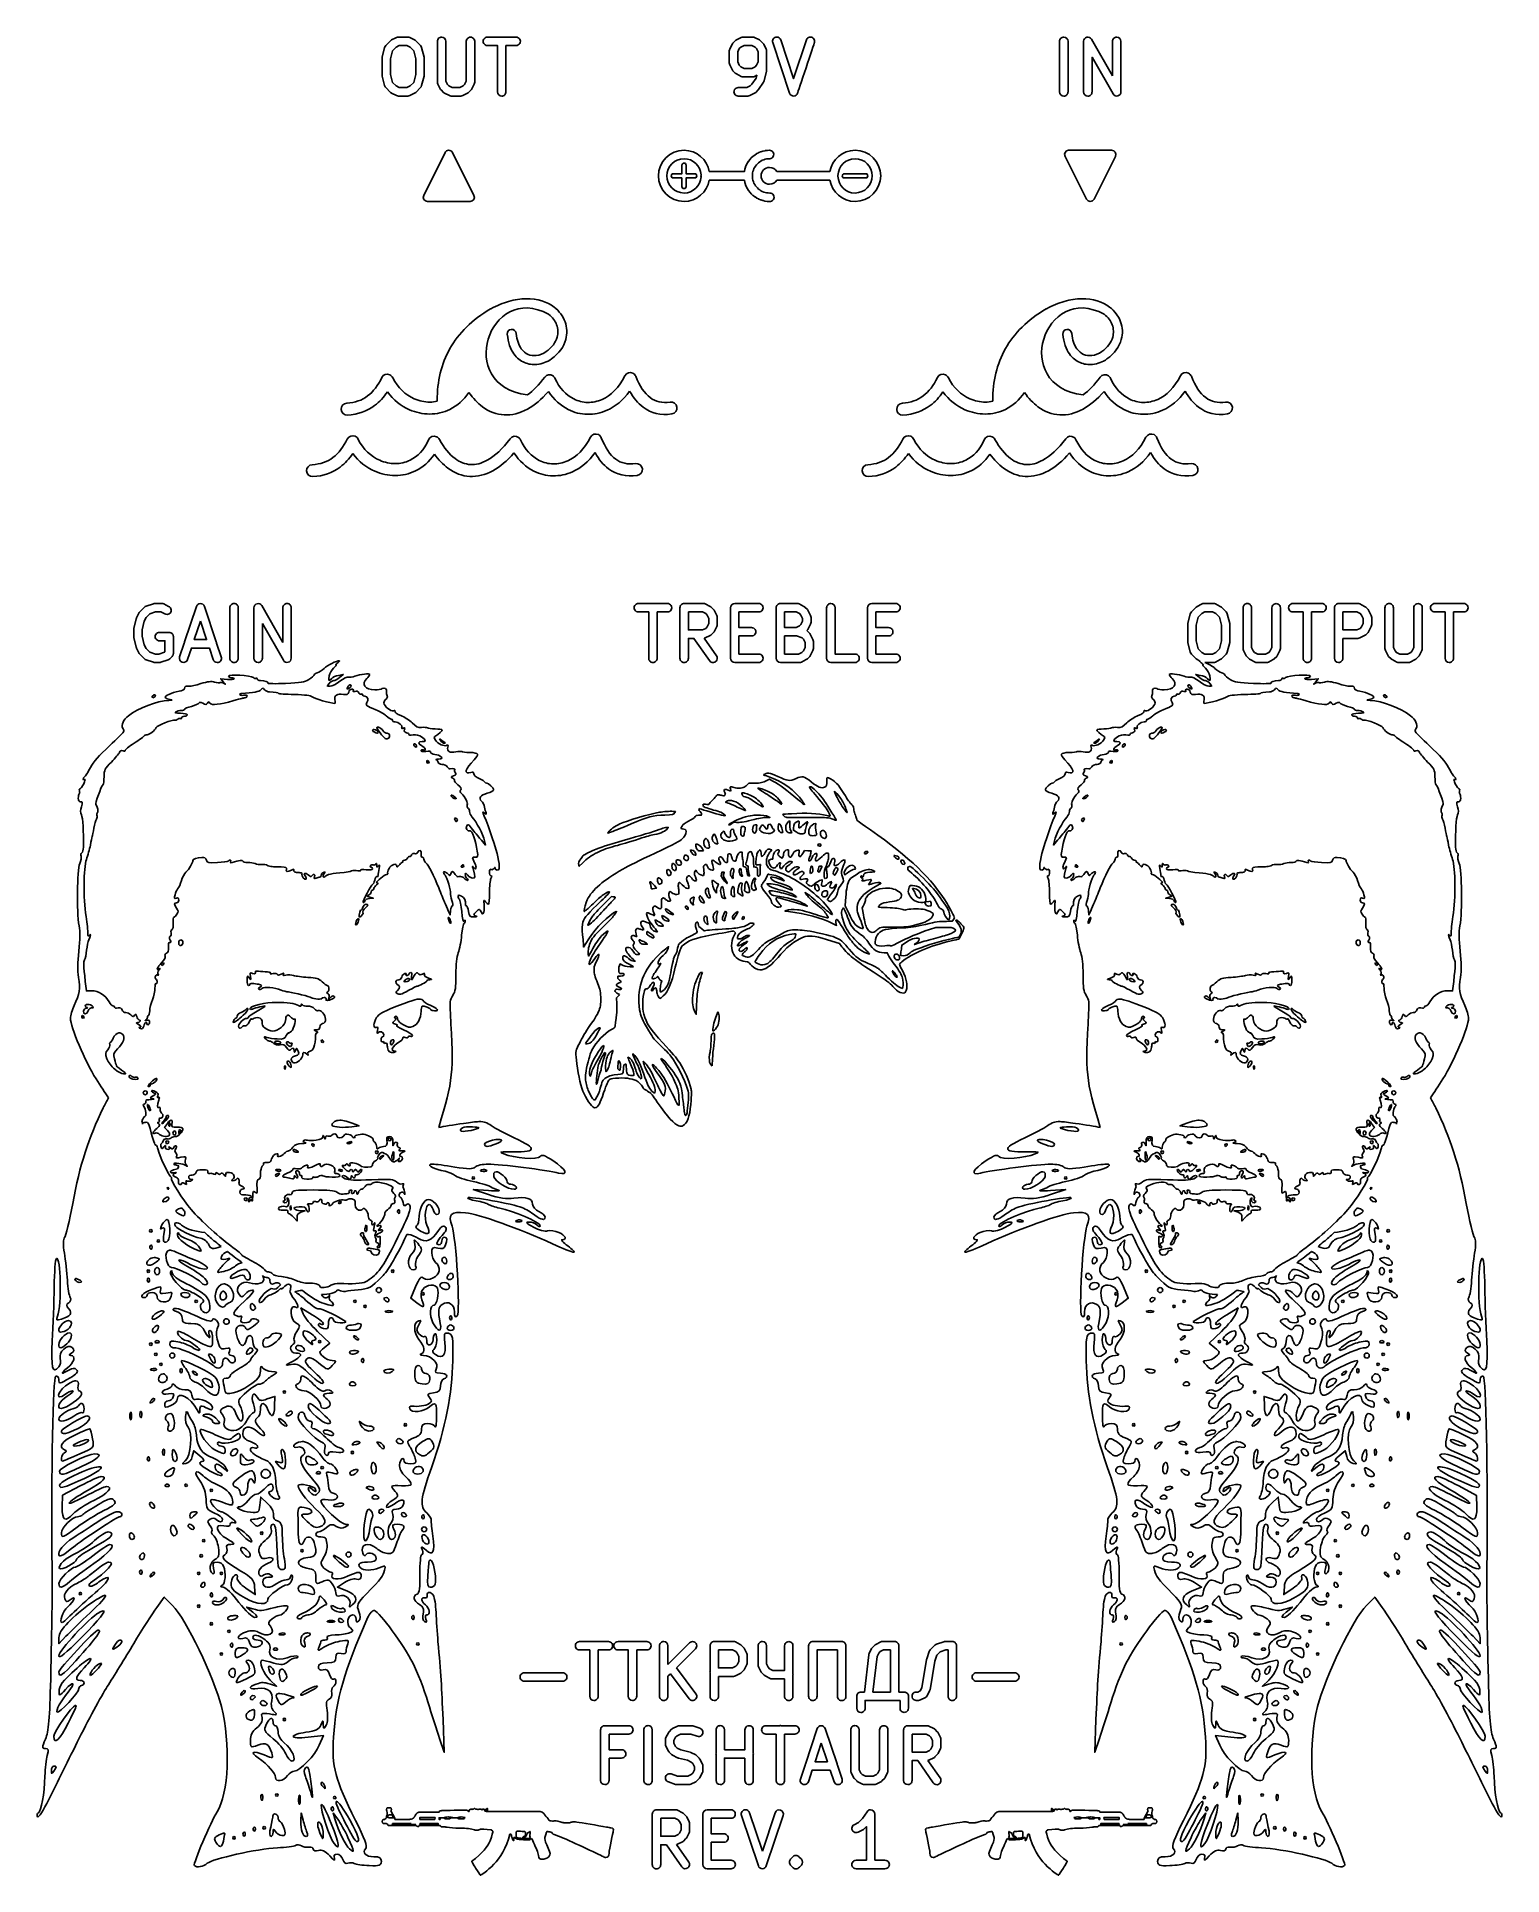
# Model space of a CAD drawing. Extents: x 3 to 91, y 4 to 114.
import ezdxf

# ---------------------------------------------------------------- set-up
doc = ezdxf.new("R2010")
doc.units = 0
doc.layers.add('Layer_1', color=7, linetype='CONTINUOUS')

msp = doc.modelspace()

# ---------------------------------------------------------------- linework, layer by layer
at = {"layer": 'Layer_1', "color": 7}
for points in [[(24.813989, 113.676583), (24.55509, 113.546875)], [(25.524023, 113.715857), (24.982971, 113.715857)], [(25.921932, 113.546875), (25.636161, 113.689502)], [(31.95257, 113.715857), (31.135566, 113.715857)], [(45.319714, 113.690019), (45.033943, 113.546875)], [(46.002876, 113.716374), (45.431334, 113.716374), (45.431334, 113.716374)], [(24.138578, 113.098324), (23.995951, 112.526782)], [(24.489978, 113.500366), (24.204724, 113.214596)], [(26.272298, 113.214079), (25.987044, 113.49985)], [(28.988411, 113.46626), (28.988411, 111.096895), (28.890227, 110.900008), (28.804444, 110.814225), (28.608073, 110.71604), (28.154354, 110.71604), (27.957983, 110.814225), (27.872716, 110.900008), (27.774016, 111.096379)], [(30.238464, 113.215629), (30.845662, 113.215629), (30.845662, 110.46541)], [(31.345372, 110.46541), (31.345372, 113.215629)], [(44.779178, 113.29211), (44.636552, 113.00634)], [(46.608007, 113.357223), (46.465381, 113.49985)], [(47.194017, 113.387195), (48.193957, 110.386861)], [(49.193897, 113.545325), (48.431153, 111.256576), (47.668407, 113.545325)], [(64.23122, 113.465743), (64.23122, 110.46541)], [(64.731449, 110.46541), (64.731449, 113.465743)], [(66.159784, 110.46541), (66.159784, 112.524199), (67.407255, 110.341386)], [(67.374182, 113.465743), (67.374182, 111.406954)], [(23.988716, 112.466321), (23.988716, 111.465865)], [(26.488305, 111.465865), (26.488305, 112.465804)], [(44.636552, 112.068929), (44.779178, 111.783158)], [(45.033427, 111.528394), (45.319198, 111.38525)], [(46.114498, 111.38525), (46.240588, 111.448295), (46.199247, 111.282931), (45.9512, 110.91086), (45.854564, 110.814225), (45.658195, 110.71604), (45.145565, 110.71604)], [(46.824016, 111.752153), (46.824016, 112.155746)], [(23.995951, 111.405404), (24.138578, 110.833862)], [(24.204724, 110.717591), (24.489978, 110.432337)], [(24.55509, 110.385311), (24.840861, 110.242684)], [(25.636161, 110.242167), (25.921932, 110.384794)], [(25.987044, 110.43182), (26.272298, 110.717591)], [(26.337927, 110.833346), (26.481071, 111.404887)], [(27.490311, 110.574963), (27.633456, 110.432337)], [(27.698051, 110.385311), (27.98382, 110.242684)], [(28.778604, 110.242684), (29.064376, 110.385311)], [(29.129487, 110.432337), (29.272632, 110.57548)], [(45.431334, 111.358895), (46.002876, 111.358895)], [(45.828727, 110.242684), (46.114498, 110.385311)], [(46.353243, 110.613204), (46.639014, 111.041602)], [(24.952999, 110.216329), (25.524023, 110.215812)], [(28.095442, 110.216329), (28.666985, 110.216329)], [(45.145565, 110.216329), (45.717105, 110.216329)], [(27.728539, 106.855294), (26.458849, 104.314364)], [(29.447299, 104.314364), (28.17554, 106.855294)], [(41.796932, 106.107536), (41.796932, 105.59749), (41.286885, 105.59749)], [(42.558641, 105.59749), (42.047046, 105.59749), (42.047046, 106.107536)], [(45.831828, 106.440849), (45.763613, 106.352999)], [(45.919678, 106.538517), (45.84578, 106.456352)], [(45.983757, 105.504472), (45.98634, 105.559249), (45.998225, 105.649166), (46.017346, 105.734949), (46.044733, 105.819182), (46.078325, 105.902897), (46.119147, 105.980929), (46.167725, 106.055343), (46.222501, 106.12769), (46.281414, 106.192285), (46.347559, 106.252747), (46.417838, 106.307524), (46.492252, 106.354033), (46.572349, 106.395374), (46.654516, 106.430514), (46.738232, 106.455835), (46.826082, 106.475472), (46.913932, 106.486841)], [(46.121216, 106.710083), (46.033367, 106.64187)], [(46.349626, 106.844959), (46.251957, 106.794316)], [(46.472615, 106.896118), (46.37133, 106.855294)], [(46.597673, 106.937459), (46.492252, 106.90387)], [(46.728414, 106.966915), (46.620927, 106.943144)], [(46.859155, 106.986035), (46.750118, 106.970532)], [(46.991963, 106.991203), (46.991963, 106.992236), (46.880859, 106.988103)], [(64.558848, 106.631018), (65.830089, 104.091638)], [(67.322506, 106.992236), (64.783125, 106.992236)], [(66.275539, 104.091638), (67.54678, 106.631018)], [(41.286885, 105.347892), (41.796932, 105.347892)], [(42.047002, 104.837846), (42.047046, 105.347892), (42.558641, 105.347892)], [(45.503681, 105.726164), (45.503165, 105.722546), (43.421122, 105.722546)], [(43.421122, 105.222835), (45.503165, 105.222835)], [(47.013666, 104.449756), (46.913932, 104.455957), (46.826082, 104.467843), (46.738232, 104.485413), (46.654516, 104.512285), (46.572349, 104.547941), (46.492252, 104.588766), (46.417838, 104.635791), (46.347559, 104.690052), (46.281414, 104.75103), (46.222501, 104.815108), (46.167725, 104.885388), (46.119147, 104.961869), (46.078325, 105.039901), (46.044733, 105.122066), (46.017346, 105.207849), (45.998225, 105.293632), (45.98634, 105.381482)], [(50.585025, 105.722546), (47.431213, 105.722546)], [(47.431213, 105.222835), (50.585025, 105.222835)], [(52.716678, 105.59749), (51.447506, 105.59749)], [(26.683642, 103.953145), (29.222506, 103.953145)], [(45.630806, 104.819759), (45.68145, 104.722091)], [(45.691268, 104.702454), (45.751728, 104.608919)], [(45.935696, 104.390328), (46.017346, 104.313847)], [(46.033367, 104.300411), (46.121216, 104.233749)], [(46.140851, 104.220313), (46.234386, 104.161402)], [(46.37133, 104.089054), (46.472615, 104.04823)], [(46.492252, 104.039962), (46.597673, 104.006889)], [(46.620927, 104.000688), (46.728414, 103.977433)], [(46.750118, 103.973299), (46.859155, 103.957796)], [(9.877433, 79.844539), (9.591662, 79.55877)], [(10.403499, 80.047628), (9.975102, 79.904486)], [(12.959932, 79.8895), (12.258166, 77.783683)], [(14.136088, 77.784199), (13.434322, 79.8895)], [(14.946891, 79.810434), (14.946891, 76.810617)], [(15.447119, 76.810617), (15.447119, 79.810434)], [(18.089852, 79.810434), (18.089852, 77.752161)], [(40.033215, 80.060547), (39.217245, 80.060547)], [(40.931351, 80.060547), (40.114346, 80.060547)], [(41.681177, 79.810434), (41.681177, 78.279261)], [(43.074372, 80.060547), (41.93129, 80.060547), (41.93129, 80.060547)], [(43.471763, 79.891566), (43.185995, 80.034192)], [(43.679504, 79.701397), (43.536877, 79.844539)], [(44.68151, 79.810434), (44.68151, 78.421888)], [(46.35996, 80.060031), (44.931623, 80.060031), (44.931623, 80.060031)], [(47.395555, 79.810434), (47.395555, 78.421888)], [(48.645608, 80.060547), (47.645669, 80.060547), (47.645669, 80.060547)], [(49.251256, 79.701397), (49.108113, 79.844023)], [(50.395372, 79.810434), (50.395372, 76.810099)], [(52.074341, 77.060215), (50.895601, 77.060215), (50.895601, 79.810434)], [(52.824165, 79.810434), (52.824165, 78.421888)], [(54.502616, 80.060031), (53.074278, 80.060031), (53.074278, 80.060031)], [(72.34597, 79.844023), (72.060201, 79.558252)], [(73.380017, 80.060031), (72.838447, 80.060031)], [(76.843886, 79.810434), (76.843886, 77.440553), (76.745702, 77.244182), (76.660435, 77.158399), (76.463548, 77.060215), (76.010346, 77.060215), (75.813459, 77.158399), (75.728194, 77.244182), (75.630007, 77.440553), (75.630007, 79.810434)], [(78.910428, 80.060547), (78.093939, 80.060547)], [(80.55839, 79.810434), (80.55839, 78.279261)], [(81.951586, 80.060547), (80.808504, 80.060547), (80.808504, 80.060547)], [(82.556717, 79.701397), (82.41409, 79.844539)], [(85.272831, 79.809916), (85.272831, 77.440553), (85.174644, 77.244182), (85.088861, 77.158399), (84.892493, 77.060215), (84.438772, 77.060215), (84.242401, 77.158399), (84.15662, 77.244182), (84.058434, 77.440553), (84.058434, 79.809916)], [(87.338854, 80.060547), (86.522882, 80.060547)], [(88.23699, 80.060547), (87.419986, 80.060547)], [(9.38289, 79.156725), (9.240263, 78.585186)], [(9.544637, 79.493656), (9.40201, 79.207885)], [(10.768335, 77.846212), (11.089762, 77.846212), (11.089762, 77.199224), (11.061857, 77.171319), (10.728027, 77.060215), (10.523389, 77.060215), (10.189042, 77.171319), (9.974068, 77.386808), (9.861413, 77.611601), (9.732739, 78.126816), (9.732739, 78.493717), (9.861413, 79.008932), (9.974068, 79.233724), (10.189042, 79.449214), (10.523389, 79.560321), (10.852567, 79.560321), (11.085628, 79.444047)], [(16.875456, 76.810617), (16.875456, 78.869406)], [(39.217245, 79.560837), (39.823924, 79.560837)], [(40.324153, 76.810617), (40.324153, 79.560837)], [(42.181404, 79.560321), (43.014944, 79.560321), (43.211831, 79.462134), (43.297099, 79.376351), (43.395799, 79.179464), (43.395799, 78.869406), (43.297099, 78.672519), (43.211831, 78.587252), (43.014944, 78.488549), (42.679564, 78.488549)], [(42.607735, 78.488549), (42.181404, 78.488549), (42.181404, 79.560321), (42.181404, 79.560321)], [(43.869157, 79.35103), (43.726012, 79.636801)], [(45.931563, 78.631694), (45.18122, 78.631694), (45.18122, 79.560321), (46.35996, 79.560321)], [(49.440909, 79.350514), (49.297767, 79.636283)], [(49.297767, 78.55573), (49.440909, 78.840982)], [(54.074218, 78.631694), (53.323876, 78.631694), (53.323876, 79.560321), (54.502616, 79.560321)], [(71.844193, 78.810494), (71.844193, 77.810555)], [(71.994571, 79.442497), (71.851426, 78.870957)], [(74.336547, 78.870438), (74.19392, 79.441981)], [(74.344299, 77.810039), (74.344299, 78.809978)], [(78.093939, 79.560837), (78.701137, 79.560837)], [(79.201366, 76.810617), (79.201366, 79.560837)], [(82.603225, 78.413103), (82.74637, 78.698875)], [(86.522882, 79.560837), (87.130082, 79.560837)], [(87.629793, 76.810617), (87.629793, 79.560837)], [(9.232511, 78.524723), (9.232511, 78.09581)], [(9.240263, 78.035347), (9.38289, 77.463808)], [(14.434261, 76.88968), (14.161409, 77.708753)], [(41.681177, 78.198129), (41.681177, 76.810617)], [(42.181404, 76.810617), (42.181404, 77.989357), (42.515234, 77.989357), (43.44076, 76.667473)], [(43.850554, 76.95376), (43.122431, 77.994006)], [(43.185995, 78.01571), (43.471763, 78.158339)], [(46.35996, 77.060215), (45.18122, 77.060215), (45.18122, 78.131984), (45.931563, 78.131984)], [(49.208883, 78.448759), (49.251256, 78.491134)], [(49.393884, 78.273059), (49.25074, 78.415686)], [(49.583535, 77.922177), (49.440909, 78.207948)], [(49.60989, 77.381641), (49.60989, 77.810039)], [(54.502616, 77.060215), (53.323876, 77.060215), (53.323876, 78.131984), (54.074218, 78.131984)], [(71.851426, 77.749576), (71.994571, 77.178036)], [(74.19392, 77.17752), (74.336547, 77.74906)], [(80.55839, 78.198129), (80.55839, 76.810617)], [(81.058617, 76.810617), (81.058617, 77.989357)], [(82.41409, 78.205363), (82.556717, 78.347989)], [(9.591662, 77.061765), (9.877433, 76.775994)], [(11.373983, 76.77651), (11.51661, 76.919136)], [(12.434383, 76.731552), (12.662793, 77.417815), (13.731462, 77.417815), (13.959871, 76.731552)], [(44.931623, 76.560502), (46.35996, 76.560502)], [(48.899857, 76.586341), (49.185628, 76.729486)], [(49.25074, 76.775994), (49.393884, 76.919136)], [(50.645488, 76.560502), (52.074341, 76.560502)], [(53.074278, 76.560502), (54.502616, 76.560502)], [(72.060201, 77.062281), (72.34597, 76.77651)], [(72.411084, 76.729486), (72.545958, 76.661789)], [(72.868419, 76.560502), (73.380017, 76.559986)], [(73.491637, 76.586341), (73.777408, 76.728967)], [(75.554043, 76.729486), (75.839814, 76.586341)], [(75.951436, 76.560502), (76.52246, 76.560502)], [(76.634598, 76.586341), (76.920369, 76.729486)], [(76.984965, 76.775994), (77.128107, 76.919136)], [(83.774213, 76.919136), (83.917358, 76.77651)], [(83.982469, 76.729486), (84.26824, 76.586341)], [(85.413907, 76.77651), (85.557049, 76.919136)], [(85.60356, 76.98425), (85.746187, 77.270019)], [(14.806331, 75.555397), (14.404288, 75.587435), (14.573787, 75.388482)], [(21.460705, 75.664434), (21.685498, 75.845817), (21.405412, 75.792591)], [(72.594535, 75.792591), (72.314447, 75.845817), (72.53924, 75.664434)], [(79.426159, 75.388482), (79.595656, 75.587435), (79.193614, 75.555397)], [(23.75979, 72.425355), (23.75979, 72.425871)], [(70.240156, 72.425871), (70.240156, 72.425355)], [(46.107262, 69.390915), (45.774982, 69.390399), (45.699018, 69.301515)], [(47.206937, 69.513904), (47.000747, 69.632244), (46.84727, 69.550078)], [(40.947887, 66.693406), (40.991813, 66.7549), (40.87864, 66.7549), (40.87864, 66.7549)], [(41.37887, 67.641667), (41.410392, 67.70213), (41.268282, 67.713496), (41.268282, 67.713496)], [(42.952934, 67.552267), (42.946732, 67.485087), (42.786535, 67.479404)], [(45.033943, 67.059274), (44.872195, 67.07271), (44.769875, 66.987961), (44.769875, 66.987443)], [(46.157906, 66.90321), (46.243171, 66.90321), (46.233871, 66.728545)], [(46.948039, 67.395171), (47.026586, 67.354864), (46.838483, 67.35383)], [(48.13763, 67.100097), (48.20636, 67.13989), (48.20636, 67.13989)], [(48.20636, 67.13989), (48.207392, 66.921297)], [(48.582048, 66.494968), (48.418233, 66.590052), (48.418233, 66.720793)], [(30.075166, 65.955465), (30.137179, 65.704835), (29.890683, 65.999907)], [(37.431307, 66.477913), (37.388932, 66.418485), (37.564115, 66.478432)], [(43.674336, 66.334253), (43.713611, 66.382312), (43.713611, 66.382312)], [(43.713611, 66.382312), (43.767353, 66.298597)], [(47.140275, 66.429855), (47.140275, 66.429339)], [(48.331416, 66.450008), (48.331416, 66.449492)], [(49.048169, 66.387481), (49.048169, 66.387997)], [(64.109263, 65.999907), (63.862767, 65.704835), (63.92478, 65.955465)], [(35.676374, 64.519894), (35.700663, 64.446514), (35.895483, 64.642885)], [(42.300776, 65.427332), (42.373639, 65.415447)], [(42.333333, 65.334831), (42.300776, 65.427332), (42.300776, 65.427332)], [(45.304728, 65.294525), (45.370358, 65.294525), (45.370358, 65.168951)], [(45.441152, 64.597409), (45.444253, 64.439796), (45.512466, 64.422225)], [(46.057653, 64.680607), (46.06127, 64.416023), (46.14447, 64.404654)], [(47.051391, 65.455238), (47.132007, 65.421649), (47.052941, 65.334315)], [(47.655487, 64.989116), (47.747472, 64.927103), (47.784162, 64.972064)], [(48.046163, 65.421131), (48.122128, 65.421131), (48.122128, 65.253184)], [(49.00011, 65.238714), (49.084859, 65.379789), (49.275544, 65.374106), (49.46623, 65.367904), (49.463131, 65.271271)], [(42.578279, 64.159708), (42.622721, 64.216036), (42.683699, 64.124053)], [(43.905847, 63.227983), (43.969408, 63.390763), (43.891893, 63.430554)], [(46.894294, 63.35769), (46.844685, 63.410919), (46.994029, 63.410919)], [(50.394856, 64.207767), (50.380905, 64.380884), (50.456351, 64.412407)], [(23.25181, 62.610967), (23.463684, 62.546372), (23.239925, 62.53862)], [(37.119697, 62.157246), (37.61269, 62.650758), (37.61269, 62.650758)], [(37.61269, 62.650758), (37.714494, 62.641974)], [(40.165506, 63.302913), (40.283847, 63.145301), (40.165506, 63.120496)], [(44.322359, 62.544305), (44.322359, 62.544821)], [(44.826721, 63.268809), (44.779694, 63.171656)], [(44.865477, 63.221266), (44.826721, 63.268809), (44.826721, 63.268809)], [(45.253568, 62.775816), (45.254084, 62.775816)], [(45.527454, 63.176308), (45.512984, 62.994923), (45.573963, 62.953581)], [(49.174259, 62.852812), (49.112246, 62.884851), (49.17581, 62.793384)], [(50.503378, 62.403743), (50.439814, 62.454903), (50.487873, 62.546888)], [(50.764341, 62.456453), (50.764341, 62.456972)], [(51.621139, 61.85959), (51.504349, 62.097302), (51.518301, 62.399094)], [(55.304118, 63.203695), (55.362511, 63.303948), (55.362511, 63.303948)], [(55.362511, 63.303948), (55.487051, 63.303948)], [(55.4855, 63.134967), (55.536144, 63.066236)], [(55.566116, 63.134448), (55.4855, 63.134967), (55.4855, 63.134967)], [(70.76002, 62.53862), (70.536262, 62.546372), (70.748135, 62.610967)], [(28.059269, 61.831169), (28.030331, 61.555735), (27.918709, 61.809981)], [(35.997803, 61.818249), (36.004002, 61.760371), (36.099088, 61.83582)], [(44.392122, 61.785695), (44.330627, 61.693194)], [(44.425711, 61.734535), (44.392122, 61.785695), (44.392122, 61.785695)], [(44.829822, 61.344894), (44.864961, 61.291667), (44.94816, 61.420342)], [(47.994485, 61.818249), (47.920589, 61.787761), (48.132462, 61.761922)], [(51.346737, 61.921603), (51.394277, 61.97638), (51.459907, 61.852357)], [(52.578703, 61.558317), (52.50584, 61.981547), (52.560616, 62.076633)], [(56.56192, 62.090069), (56.56192, 62.08955)], [(66.081237, 61.809981), (65.969615, 61.555735), (65.940677, 61.831169)], [(66.084338, 61.385719), (66.083819, 61.385719)], [(36.353337, 61.036903), (36.353337, 61.037419)], [(40.591321, 60.891691), (40.693638, 60.891691), (40.661084, 60.95422)], [(43.321903, 60.647261), (43.125532, 60.613157), (42.97722, 60.723226)], [(44.922323, 60.550628), (44.971414, 60.494301), (44.897518, 60.338755)], [(50.773644, 61.038969), (50.984485, 60.934583), (50.969497, 61.003314)], [(53.207089, 60.52944), (53.207089, 60.529956)], [(57.286942, 60.819862), (56.874563, 60.813145), (56.505077, 60.691188)], [(35.944058, 59.864365), (35.957494, 59.644223), (36.093405, 59.870567)], [(36.237063, 59.239596), (36.252049, 59.11144), (36.421033, 59.414263)], [(39.601716, 59.812689), (39.749513, 59.81217), (39.686465, 59.873665)], [(40.985611, 59.573942), (41.005249, 59.663342), (40.909647, 59.59513)], [(50.697164, 60.00389), (51.165868, 59.851445), (51.302811, 59.667994)], [(52.872224, 59.249415), (52.934237, 59.234429), (52.888244, 59.299024)], [(53.809635, 59.315045), (53.990501, 59.307808), (54.09334, 59.113506)], [(54.844714, 59.59358), (54.858665, 59.76618), (55.072607, 59.902605)], [(36.693885, 58.722315), (36.575544, 58.468066), (36.577095, 58.267046)], [(37.988377, 57.854669), (37.993547, 57.91823), (38.158393, 57.929083)], [(38.085529, 58.550232), (38.128421, 58.647385), (38.220406, 58.595709)], [(38.948526, 58.817916), (39.026041, 58.817916), (38.92269, 58.906285)], [(40.41717, 57.798342), (40.350508, 57.906345), (40.304516, 57.853119)], [(6.73809, 57.055749), (6.420797, 57.047999), (6.358268, 57.60817)], [(40.560831, 57.517738), (40.601137, 57.646413), (40.542228, 57.668633)], [(54.915511, 57.268141), (54.893807, 57.189591), (54.79562, 57.231967)], [(87.641678, 57.60817), (87.579149, 57.047999), (87.261855, 57.055749)], [(37.921199, 56.500227), (37.905695, 56.626836), (37.997164, 56.716236)], [(42.602049, 55.727149), (42.649592, 55.653251), (42.664062, 56.076481)], [(43.935819, 55.801563), (43.883108, 55.684774)], [(43.975094, 55.716815), (43.935819, 55.801563), (43.935819, 55.801563)], [(9.616467, 54.894643), (9.616467, 54.893093)], [(84.383479, 54.893093), (84.383479, 54.894643)], [(38.654487, 53.074082), (38.591442, 53.106637), (38.605912, 53.046693)], [(39.601716, 52.764538), (39.501982, 52.859624), (39.516968, 52.775391)], [(11.244275, 48.751349), (11.069092, 48.92653), (11.240141, 49.167343)], [(64.261711, 49.27638), (64.261711, 49.275864)], [(82.759806, 49.167343), (82.930853, 48.92653), (82.756189, 48.751349)], [(22.362976, 49.126002), (22.617224, 49.0242), (22.193477, 48.96994)], [(30.539737, 48.175671), (30.539737, 48.17619)], [(41.615547, 49.027299), (41.615547, 49.027817)], [(63.460209, 48.17619), (63.460209, 48.175671)], [(71.806468, 48.96994), (71.383238, 49.0242), (71.636971, 49.126002)], [(69.316181, 47.250664), (69.315665, 47.250664)], [(30.304094, 44.946413), (29.406474, 45.252853), (30.304094, 45.185673)], [(63.695852, 45.185157), (64.593472, 45.252338), (63.695852, 44.945894)], [(19.166788, 43.888596), (19.399849, 43.973344), (19.134749, 43.980581)], [(74.865197, 43.980581), (74.600095, 43.973344), (74.833156, 43.888596)], [(18.726505, 43.593524), (18.934245, 43.369764), (18.934245, 43.586288)], [(75.066217, 43.586288), (75.066217, 43.369764), (75.273441, 43.593524)], [(23.038904, 42.260789), (23.038904, 42.261305)], [(70.961043, 42.261305), (70.961043, 42.260789)], [(78.157503, 40.493454), (78.157503, 40.492936)], [(83.54787, 41.197804), (83.54787, 41.197286)], [(25.976192, 39.463543), (25.694039, 38.781415), (26.05164, 38.511662)], [(67.948306, 38.511146), (68.305907, 38.780897), (68.023755, 39.463027)], [(21.029724, 39.085789), (21.029724, 39.086305)], [(72.970738, 39.086305), (72.970738, 39.085789)], [(19.301147, 37.857956), (19.168339, 38.206256), (19.835482, 37.803695)], [(74.16498, 37.803695), (74.832124, 38.206256), (74.699314, 37.857956)], [(20.545516, 35.843093), (20.876245, 36.121628), (20.154842, 36.816159)], [(73.84562, 36.816159), (73.124218, 36.121628), (73.454947, 35.843093)], [(76.363813, 36.709706), (76.363813, 36.709188)], [(71.164132, 35.201788), (71.164132, 35.201269)], [(74.746341, 34.166709), (74.746341, 34.167225), (74.746341, 34.167225)], [(80.538234, 34.012713), (80.538234, 34.013229), (80.538234, 34.013229)], [(17.604093, 32.369918), (17.619079, 32.953861), (17.170528, 32.7978)], [(76.829935, 32.7978), (76.381384, 32.953861), (76.39637, 32.369918)], [(82.415122, 33.686117), (82.415122, 33.686636), (82.415122, 33.686636)], [(80.410594, 31.901214), (80.410594, 31.900698)], [(15.463139, 30.739011), (15.463139, 30.739526)], [(78.536807, 30.739526), (78.536807, 30.739011)], [(80.75941, 30.986023), (80.75941, 30.986541), (80.75941, 30.986541)], [(13.170772, 29.412477), (12.798185, 29.722534), (12.714986, 29.371136)], [(74.690014, 30.26152), (74.690014, 30.261004)], [(75.976757, 29.794882), (75.976241, 29.794882), (75.976241, 29.794882)], [(81.28496, 29.37062), (81.201762, 29.722018), (80.829173, 29.411961)], [(4.991943, 26.361501), (5.013131, 27.072568), (6.060612, 27.629122)], [(87.939334, 27.628606), (88.986814, 27.072052), (89.008002, 26.360985)], [(17.180347, 26.593527), (16.77727, 26.967664), (16.731278, 26.495859)], [(77.269186, 26.495343), (77.223193, 26.967148), (76.820116, 26.593011)], [(70.324389, 25.187928), (70.324389, 25.188447), (70.324389, 25.188447)], [(77.007701, 25.770321), (77.007701, 25.769805)], [(78.62259, 25.129534), (78.62259, 25.13005), (78.62259, 25.13005)], [(81.204863, 26.0995), (81.205379, 26.0995)], [(23.879679, 24.453606), (23.879679, 24.45309)], [(70.120266, 24.45309), (70.120266, 24.453606)], [(7.765934, 23.106401), (7.765934, 23.106919), (7.765934, 23.106919)], [(86.234012, 23.106919), (86.234012, 23.105885)], [(21.891687, 21.389194), (21.335648, 21.621739), (21.756295, 21.897691)], [(72.243653, 21.897173), (72.664298, 21.62122), (72.10826, 21.388678)], [(83.590245, 22.50799), (83.590245, 22.507471)], [(10.598836, 20.402174), (11.050488, 21.024876), (11.548132, 20.524647)], [(16.418119, 21.644993), (16.45636, 21.173185), (15.897738, 21.554043)], [(27.137362, 21.796922), (27.137362, 21.797438)], [(66.862583, 21.797438), (66.862583, 21.796922)], [(73.690074, 21.08482), (73.690074, 21.085336), (73.690074, 21.085336)], [(78.102726, 21.553524), (77.544104, 21.17267), (77.582344, 21.644475)], [(82.451815, 20.524647), (82.949459, 21.024876), (83.401111, 20.402174)], [(16.311666, 20.323627), (15.937528, 20.43163), (16.311666, 20.126221)], [(25.78964, 19.913832), (25.78964, 19.914348)], [(68.210305, 19.913832), (68.210305, 19.913316)], [(73.007947, 20.516379), (73.007428, 20.516379), (73.007428, 20.516379)], [(77.688796, 20.126221), (78.062936, 20.43163), (77.688796, 20.323627)], [(5.207434, 18.695818), (4.788855, 18.250884), (4.788855, 18.627605)], [(89.211091, 18.62709), (89.211091, 18.250368), (88.792512, 18.695302)], [(35.717199, 17.885531), (36.324397, 17.885531)], [(37.431307, 18.38576), (36.614303, 18.38576)], [(36.824107, 15.135828), (36.824107, 17.885531)], [(38.002847, 17.885531), (38.610045, 17.885531), (38.610045, 15.135828)], [(39.716956, 18.38576), (38.899951, 18.38576)], [(39.110274, 15.135828), (39.110274, 17.885531)], [(40.466779, 18.135644), (40.466779, 16.453577)], [(43.467115, 18.135644), (43.467115, 16.604474)], [(44.859794, 18.38576), (43.717228, 18.38576), (43.717228, 18.38576)], [(45.257185, 18.216779), (44.971932, 18.359405)], [(46.324302, 18.135644), (46.324302, 16.993081)], [(47.895266, 18.135644), (47.895266, 16.671652), (47.204354, 16.671652), (47.007983, 16.769839), (46.922716, 16.855104), (46.824016, 17.051991)], [(51.288341, 18.38576), (49.574235, 18.38576), (49.574235, 18.38576)], [(49.824348, 15.135828), (49.824348, 17.885531), (51.038743, 17.885531)], [(52.897029, 17.593561), (52.637613, 15.385944)], [(54.431302, 18.38576), (53.717134, 18.38576), (53.717134, 18.38576)], [(56.535049, 15.523403), (56.81772, 17.217874), (56.935541, 17.572373), (57.137596, 17.774427), (57.471944, 17.885531), (57.609919, 17.885531)], [(56.825988, 18.169752), (56.540217, 17.883981)], [(57.352054, 18.372841), (56.923656, 18.230215)], [(57.860032, 18.38576), (57.431119, 18.38576)], [(58.110148, 15.135828), (58.110148, 18.135644)], [(78.946086, 18.290674), (78.946086, 18.290159)], [(34.717259, 16.52851), (32.431095, 16.52851), (32.431095, 16.52851)], [(40.466779, 16.385881), (40.466779, 15.135828)], [(40.967009, 15.135828), (40.967009, 16.318185), (41.118419, 16.469598)], [(42.631505, 15.28569), (41.475503, 16.826682)], [(43.467115, 16.523342), (43.467115, 15.135828)], [(45.322299, 16.53006), (45.464925, 16.673202)], [(45.51195, 16.738316), (45.655094, 17.024085)], [(46.540311, 16.530576), (46.683456, 16.387431)], [(56.327828, 17.319675), (56.048258, 15.642259), (55.959374, 15.465009), (55.801243, 15.385944)], [(61.574018, 16.52851), (59.28837, 16.52851), (59.28837, 16.52851)], [(17.353463, 15.845348), (17.721916, 15.733209), (17.330725, 16.090294)], [(43.966825, 15.135828), (43.966825, 16.314052)], [(47.145442, 16.171425), (47.895266, 16.171425)], [(48.395495, 15.135828), (48.395495, 16.381232)], [(55.002845, 15.385944), (54.681416, 15.385944)], [(76.669738, 16.090294), (76.278549, 15.733209), (76.646999, 15.845348)], [(52.681023, 14.421662), (52.681023, 14.885715), (52.819514, 14.885715)], [(52.90168, 14.885715), (54.390996, 14.885715)], [(54.472128, 14.885715), (54.752729, 14.885715)], [(55.717011, 14.885715), (55.860156, 14.885715)], [(27.400395, 12.631589), (27.684097, 11.808383), (27.606582, 13.754002)], [(38.645703, 13.386064), (37.217365, 13.386064), (37.217365, 13.386064)], [(41.183014, 13.16954), (41.040388, 13.026398)], [(41.5339, 13.359193), (41.248128, 13.216567)], [(42.359688, 13.385548), (41.645519, 13.385548), (41.645519, 13.385548)], [(45.538305, 13.135951), (45.538305, 11.95773), (44.32391, 11.95773)], [(47.604846, 13.386064), (46.788358, 13.386064)], [(49.836752, 13.215016), (49.134468, 11.10765)], [(53.538334, 13.135435), (53.538334, 10.76607), (53.440149, 10.569183), (53.354882, 10.483916), (53.157995, 10.385732), (52.704793, 10.385732), (52.507906, 10.483916), (52.422639, 10.569699), (52.323938, 10.76607), (52.323938, 13.135951)], [(56.359866, 13.386064), (55.2173, 13.386064), (55.2173, 13.386064)], [(56.965513, 13.026913), (56.822371, 13.170058)], [(66.393363, 13.754002), (66.315848, 11.808383), (66.599551, 12.631589)], [(19.602421, 12.706003), (20.49849, 12.809873), (20.260262, 12.234198)], [(38.217305, 11.95773), (37.466963, 11.95773), (37.466963, 12.885838)], [(42.27804, 11.806832), (41.732853, 11.94326), (41.50806, 12.055398), (41.422793, 12.141181), (41.324093, 12.33755), (41.324093, 12.504983), (41.422793, 12.70187), (41.50806, 12.787651), (41.704431, 12.885838), (42.319381, 12.885838)], [(46.788358, 12.886354), (47.395555, 12.886354)], [(47.895785, 10.136134), (47.895785, 12.886354)], [(55.466897, 12.885838), (56.300957, 12.885838), (56.497325, 12.787651), (56.583108, 12.70187), (56.681295, 12.504983), (56.681295, 12.194923), (56.583108, 11.998036), (56.497325, 11.912769), (56.300957, 11.814069), (55.965576, 11.814069)], [(55.893228, 11.814069), (55.466897, 11.814069), (55.466897, 12.885838), (55.466897, 12.885838)], [(57.155167, 12.676547), (57.012024, 12.962318)], [(57.012024, 11.73862), (57.155167, 12.024391)], [(73.7402, 12.234198), (73.501971, 12.809873), (74.398041, 12.706003)], [(37.466963, 10.136134), (37.466963, 11.4575)], [(41.248128, 11.626482), (41.5339, 11.483856)], [(41.585059, 11.464734), (42.129728, 11.32831), (42.354521, 11.216171), (42.440304, 11.130388), (42.538488, 10.93402), (42.538488, 10.76607), (42.440304, 10.569699), (42.354521, 10.483916), (42.15815, 10.385732), (41.5432, 10.385732)], [(42.614453, 11.645087), (42.3292, 11.787714)], [(44.32391, 10.136134), (44.32391, 11.4575), (45.538305, 11.4575)], [(55.466897, 10.135618), (55.466897, 11.314358), (55.801243, 11.314358), (56.726769, 9.992989)], [(42.3292, 9.912376), (42.614453, 10.055002)], [(42.869217, 10.309767), (43.011844, 10.595538)], [(49.311202, 10.057069), (49.540128, 10.743332), (50.60828, 10.743332)], [(51.85058, 10.595538), (51.993725, 10.309767)], [(52.247974, 10.055002), (52.533742, 9.912376)], [(53.329043, 9.911857), (53.614814, 10.055002)], [(53.679928, 10.102027), (53.822554, 10.244656)], [(17.946708, 7.667551), (17.947225, 7.667551)], [(19.170406, 7.741965), (19.185909, 8.216355), (19.185909, 8.216355)], [(19.185909, 8.216355), (19.301664, 7.767285)], [(21.073132, 8.216355), (21.348051, 7.842218)], [(21.183203, 7.842218), (21.073132, 8.216355), (21.073132, 8.216355)], [(24.15285, 7.821533), (24.15285, 7.813648), (24.075775, 7.813648), (24.06932, 7.813648)], [(24.249854, 8.025679), (24.245175, 8.024856), (24.245175, 7.913815)], [(24.276629, 8.335408), (24.270607, 8.335408), (24.271776, 8.328779)], [(24.504257, 8.499998), (24.446765, 8.499998), (24.444339, 8.499998), (24.350497, 8.499998), (24.333774, 8.499998), (24.290579, 8.499998)], [(24.407599, 8.085077), (24.580595, 8.085077), (24.671664, 7.904673), (24.407599, 7.904673)], [(25.622079, 7.813648), (24.750038, 7.813648), (24.750038, 7.881365), (24.517124, 8.334715)], [(25.63408, 7.82175), (25.628404, 7.82175), (25.628404, 7.817114)], [(25.8001, 7.857753), (25.789919, 7.857753), (25.788662, 7.857059)], [(25.981414, 8.088153), (25.980764, 8.08707)], [(27.354592, 8.231472), (27.354592, 8.246202), (26.228842, 8.246202)], [(27.635379, 7.903114), (27.487815, 7.903114), (27.437688, 7.90281), (27.437688, 7.813648), (27.378334, 7.813648), (27.378334, 7.919274), (27.465676, 7.919274)], [(27.495917, 8.316432), (27.455322, 8.316432)], [(27.465676, 7.919274), (27.465676, 7.919187), (27.626021, 7.919187), (27.628361, 7.919924)], [(28.002903, 7.860742), (27.723069, 7.860742)], [(28.43602, 7.903114), (28.090636, 7.903114)], [(28.212725, 7.919187), (28.436844, 7.919187), (28.43927, 7.919924)], [(28.816758, 7.860742), (28.52371, 7.860742)], [(29.07688, 8.342166), (29.046119, 8.342166)], [(29.116869, 8.276443), (29.116869, 8.302134)], [(29.161667, 8.308243), (29.161667, 8.278349)], [(29.423435, 8.429942), (29.334922, 8.429942), (29.334922, 8.401868), (29.308841, 8.401868), (29.308841, 8.401651)], [(29.712801, 8.412569), (29.645517, 8.412569), (29.628057, 8.429942), (29.528497, 8.429942)], [(29.943418, 8.393073), (29.926651, 8.393073)], [(30.149731, 8.393073), (30.059832, 8.393073)], [(33.386132, 8.277179), (30.190239, 8.277179), (30.190239, 8.284285), (30.15155, 8.311969), (30.096224, 8.311969), (30.096224, 8.316908), (30.258302, 8.316908), (30.258302, 8.429249)], [(33.96612, 7.73497), (33.888049, 7.763218)], [(34.171999, 7.717684), (34.167754, 7.712095), (34.166584, 7.705206)], [(41.431061, 8.385855), (40.288495, 8.385855), (40.288495, 8.385855)], [(40.538611, 7.886141), (41.372152, 7.886141), (41.569039, 7.787441), (41.654822, 7.702174), (41.753006, 7.505803), (41.753006, 7.19523), (41.654822, 6.998343), (41.569039, 6.913075), (41.372152, 6.814891), (41.036771, 6.814891)], [(40.96494, 6.814891), (40.538611, 6.814891), (40.538611, 7.886141), (40.538611, 7.886141)], [(41.828971, 8.216355), (41.5432, 8.359499)], [(43.038717, 8.136257), (43.038717, 6.747711)], [(44.717168, 8.386371), (43.288315, 8.386371), (43.288315, 8.386371)], [(44.288252, 6.957517), (43.538428, 6.957517), (43.538428, 7.886141)], [(47.337162, 8.21532), (46.574418, 5.926571)], [(52.794709, 8.274748), (52.522892, 7.867023), (52.283113, 7.627244)], [(59.827911, 7.717684), (59.832156, 7.712095), (59.833326, 7.705206)], [(60.03379, 7.73497), (60.111861, 7.763218)], [(60.613778, 8.277179), (63.809671, 8.277179), (63.809671, 8.284285), (63.84836, 8.311969), (63.903686, 8.311969), (63.903686, 8.316908), (63.741608, 8.316908), (63.741608, 8.429249)], [(63.850179, 8.393073), (63.940078, 8.393073)], [(64.056492, 8.393073), (64.073259, 8.393073)], [(64.287109, 8.412569), (64.354393, 8.412569), (64.371853, 8.429942), (64.471413, 8.429942)], [(64.576475, 8.429942), (64.664988, 8.429942), (64.664988, 8.401868), (64.691069, 8.401868), (64.691069, 8.401651)], [(64.838243, 8.308243), (64.838243, 8.278349)], [(64.883041, 8.276443), (64.883041, 8.302134)], [(64.92303, 8.342166), (64.953791, 8.342166)], [(65.183152, 7.860742), (65.4762, 7.860742)], [(65.787185, 7.919187), (65.563066, 7.919187), (65.56064, 7.919924)], [(65.56389, 7.903114), (65.909274, 7.903114)], [(65.997007, 7.860742), (66.276841, 7.860742)], [(66.364531, 7.903114), (66.512095, 7.903114), (66.562222, 7.90281), (66.562222, 7.813648), (66.621576, 7.813648), (66.621576, 7.919274), (66.534234, 7.919274)], [(66.534234, 7.919274), (66.534234, 7.919187), (66.373889, 7.919187), (66.371549, 7.919924)], [(66.503993, 8.316432), (66.544588, 8.316432)], [(66.645318, 8.231472), (66.645318, 8.246202), (67.771068, 8.246202)], [(68.018496, 8.088153), (68.019146, 8.08707)], [(68.19981, 7.857753), (68.209991, 7.857753), (68.211248, 7.857059)], [(68.36583, 7.82175), (68.371506, 7.82175), (68.371506, 7.817114)], [(68.377831, 7.813648), (69.249872, 7.813648), (69.249872, 7.881365), (69.482786, 8.334715)], [(69.592311, 8.085077), (69.419315, 8.085077), (69.328246, 7.904673), (69.592311, 7.904673)], [(69.495653, 8.499998), (69.553145, 8.499998), (69.555571, 8.499998), (69.649413, 8.499998), (69.666136, 8.499998), (69.709331, 8.499998)], [(69.723281, 8.335408), (69.729303, 8.335408), (69.728134, 8.328779)], [(69.750056, 8.025679), (69.754735, 8.024856), (69.754735, 7.913815)], [(69.84706, 7.821533), (69.84706, 7.813648), (69.924135, 7.813648), (69.93059, 7.813648)], [(72.651894, 7.841702), (72.926815, 8.215839), (72.926815, 8.215839)], [(72.926815, 8.215839), (72.816743, 7.841702)], [(74.698282, 7.766769), (74.814037, 8.215839), (74.814037, 8.215839)], [(74.814037, 8.215839), (74.829539, 7.741449)], [(76.052721, 7.667035), (76.053237, 7.667035)], [(76.395852, 8.145557), (76.39637, 8.145557)], [(24.06932, 7.580128), (24.075775, 7.580128), (24.212205, 7.580128)], [(24.546065, 7.458428), (26.012911, 7.458428)], [(25.985616, 7.51592), (24.564955, 7.51592)], [(24.615905, 7.580128), (24.683188, 7.580128), (25.622122, 7.580128)], [(25.628404, 7.576662), (25.628404, 7.574452), (25.705435, 7.574452)], [(25.722592, 7.516267), (25.98553, 7.516267)], [(26.115807, 7.40072), (26.16745, 7.40072)], [(26.236987, 7.578005), (26.236987, 7.580128), (27.121071, 7.580128), (27.310314, 7.580128), (27.310314, 7.51592), (26.209215, 7.51592), (26.209215, 7.516267)], [(26.209215, 7.516267), (26.226415, 7.516267)], [(26.209215, 7.44985), (26.209215, 7.458428), (27.440938, 7.458428)], [(29.816607, 7.242325), (29.828824, 7.238599), (29.832377, 7.238469)], [(30.465655, 7.206192), (30.565778, 7.124958)], [(31.655742, 6.92861), (31.663714, 6.92861)], [(31.720209, 6.736422), (31.719906, 6.736422)], [(31.772545, 6.555238), (31.806555, 6.555238), (31.806555, 6.62655)], [(31.806555, 6.690411), (31.821632, 6.691667), (31.821632, 6.735598), (31.821156, 6.735598)], [(31.949484, 6.781609), (31.949484, 7.076564)], [(32.627169, 7.01422), (32.68804, 7.03103)], [(32.767151, 7.093071), (32.77638, 7.092551), (32.77638, 6.941044)], [(33.728614, 7.038135), (33.74642, 7.037139), (33.787969, 7.113477)], [(52.608157, 7.245355), (52.752852, 7.390048), (52.752852, 5.386035), (52.145654, 5.386035)], [(52.257274, 7.055186), (52.543045, 7.198328)], [(60.271296, 7.038135), (60.25349, 7.037139), (60.211941, 7.113477)], [(61.232759, 7.093071), (61.22353, 7.092551), (61.22353, 6.941044)], [(61.372741, 7.01422), (61.31187, 7.03103)], [(62.050426, 6.781609), (62.050426, 7.076564)], [(62.193355, 6.690411), (62.178278, 6.691667), (62.178278, 6.735598), (62.178754, 6.735598)], [(62.227365, 6.555238), (62.193355, 6.555238), (62.193355, 6.62655)], [(62.279701, 6.736422), (62.280004, 6.736422)], [(62.344168, 6.92861), (62.336196, 6.92861)], [(63.534255, 7.206192), (63.434132, 7.124958)], [(64.183303, 7.242325), (64.171086, 7.238599), (64.167533, 7.238469)], [(67.790695, 7.44985), (67.790695, 7.458428), (66.558972, 7.458428)], [(67.762923, 7.578005), (67.762923, 7.580128), (66.878839, 7.580128), (66.689596, 7.580128), (66.689596, 7.51592), (67.790695, 7.51592), (67.790695, 7.516267)], [(67.790695, 7.516267), (67.773495, 7.516267)], [(67.884103, 7.40072), (67.83246, 7.40072)], [(69.453845, 7.458428), (67.986999, 7.458428)], [(68.014294, 7.51592), (69.434955, 7.51592)], [(68.277318, 7.516267), (68.01438, 7.516267)], [(68.371506, 7.576662), (68.371506, 7.574452), (68.294475, 7.574452)], [(69.384005, 7.580128), (69.316722, 7.580128), (68.377788, 7.580128)], [(69.93059, 7.580128), (69.924135, 7.580128), (69.787705, 7.580128)], [(40.038382, 6.523434), (40.038382, 5.135922)], [(40.538611, 5.135922), (40.538611, 6.314146), (40.872441, 6.314146)], [(42.207759, 5.279067), (41.479639, 6.319313)], [(44.717168, 5.386035), (43.538428, 5.386035), (43.538428, 6.457807)], [(48.894174, 5.455282), (48.751029, 5.597911)], [(29.322705, 5.33517), (29.319499, 5.332527)], [(29.81483, 4.517588), (29.826268, 4.499999), (29.844724, 4.510093)], [(48.772733, 4.980895), (48.893655, 5.101817)], [(53.85976, 5.386035), (53.252562, 5.386035)], [(64.18508, 4.517588), (64.173642, 4.499999), (64.155186, 4.510093)], [(64.677205, 5.33517), (64.680411, 5.332527)]]:
    msp.add_lwpolyline(points, dxfattribs=at)
for points in [[(24.958166, 113.717407)], [(27.528035, 113.719474)], [(31.104562, 113.718958)], [(47.428628, 113.719474)], [(64.484953, 113.718958)], [(67.627912, 113.718958)], [(25.01191, 113.216146), (25.465112, 113.216146), (25.661999, 113.117961), (25.869739, 112.909705), (25.988594, 112.435315), (25.988594, 111.496871), (25.869739, 111.022481), (25.661999, 110.814225), (25.465112, 110.71604), (25.01191, 110.71604), (24.815022, 110.814225), (24.606766, 111.022481), (24.488428, 111.496871), (24.488428, 112.435315), (24.606766, 112.909705), (24.815022, 113.117961), (25.01191, 113.216146)], [(45.490246, 113.216146), (45.943964, 113.216146), (46.140335, 113.117961), (46.225602, 113.032178), (46.324302, 112.835291), (46.324302, 112.239461), (46.225602, 112.042574), (46.140335, 111.957308), (45.943448, 111.859123), (45.490246, 111.859123), (45.293875, 111.957308), (45.208092, 112.042574), (45.109907, 112.239461), (45.109907, 112.835807), (45.208092, 113.032178), (45.293875, 113.117961), (45.490246, 113.216146)], [(27.929562, 106.992236)], [(41.920956, 106.235177)], [(41.921988, 106.992236)], [(41.921988, 106.492009)], [(52.082091, 106.992236)], [(52.082091, 106.492009)], [(64.757805, 106.992236)], [(51.435618, 105.59749)], [(30.445527, 97.578692)], [(63.445527, 97.578692)], [(34.253802, 93.444557)], [(39.057564, 93.560935)], [(67.253802, 93.444557)], [(72.057564, 93.560935)], [(21.926593, 91.256634)], [(54.926593, 91.256634)], [(32.205534, 89.79026)], [(37.009296, 89.906639)], [(65.205534, 89.79026)], [(70.009296, 89.906639)], [(19.872953, 87.600546)], [(52.872953, 87.600546)], [(10.477396, 80.060031)], [(13.184725, 80.060547)], [(15.200622, 80.064164)], [(18.343583, 80.064164)], [(40.064737, 80.064164)], [(50.649621, 80.063648)], [(72.813642, 80.061582)], [(75.383511, 80.064164)], [(78.94195, 80.064164)], [(83.811937, 80.063648)], [(87.370377, 80.064164)], [(13.197127, 79.019785), (13.564547, 77.917526), (12.829708, 77.917526), (13.197127, 79.019785)], [(47.895785, 79.560321), (48.586699, 79.560321), (48.783067, 79.462134), (48.868851, 79.376351), (48.967037, 79.179464), (48.967037, 79.012033), (48.868851, 78.815662), (48.783067, 78.729878), (48.586699, 78.631694), (47.895785, 78.631694), (47.895785, 79.560321)], [(72.867387, 79.560321), (73.321105, 79.560321), (73.517476, 79.462134), (73.725732, 79.253878), (73.84407, 78.779488), (73.84407, 77.841045), (73.725732, 77.366655), (73.517476, 77.158399), (73.321105, 77.060215), (72.867387, 77.060215), (72.6705, 77.158399), (72.46276, 77.366655), (72.343903, 77.841045), (72.343903, 78.779488), (72.46276, 79.253878), (72.6705, 79.462134), (72.867387, 79.560321)], [(81.058617, 79.560321), (81.892157, 79.560321), (82.089045, 79.462134), (82.174312, 79.376351), (82.273012, 79.179464), (82.273012, 78.869406), (82.174312, 78.672519), (82.089045, 78.587252), (81.892157, 78.488549), (81.058617, 78.488549), (81.058617, 79.560321)], [(47.895785, 78.131984), (48.604783, 78.131984), (48.939132, 78.020361), (49.011477, 77.948014), (49.109664, 77.751126), (49.109664, 77.440553), (49.011477, 77.244182), (48.926212, 77.158399), (48.729325, 77.060215), (47.895785, 77.060215), (47.895785, 78.131984)], [(21.449853, 76.665406)], [(10.477396, 74.636073)], [(16.888375, 75.023645)], [(22.10201, 75.226734)], [(71.897935, 75.226734)], [(77.111571, 75.023645)], [(83.522549, 74.636073)], [(23.51226, 72.579351)], [(23.690543, 72.721461)], [(70.309919, 72.721461)], [(70.487687, 72.579351)], [(25.92865, 71.728757)], [(27.401946, 72.011944)], [(66.598, 72.011944)], [(68.071295, 71.728757)], [(26.675892, 70.741219)], [(46.966642, 69.985193)], [(67.324054, 70.741219)], [(45.422034, 68.821439)], [(46.300016, 69.100492)], [(49.419721, 69.179558)], [(50.860462, 68.908257)], [(28.117146, 68.669513)], [(44.63035, 68.365139)], [(65.8828, 68.669513)], [(28.327469, 67.311973)], [(44.803983, 66.645347)], [(45.394644, 66.817945)], [(46.157906, 66.90321)], [(46.263843, 67.495424)], [(47.011084, 66.941969)], [(47.571257, 66.987961)], [(48.738625, 67.128521)], [(49.731847, 66.987961)], [(65.672477, 67.311973)], [(42.651142, 65.781316)], [(43.208215, 66.095508)], [(49.974727, 65.781316)], [(50.149394, 66.57455)], [(28.788423, 64.531779)], [(41.26208, 64.617046)], [(41.531315, 64.841323)], [(42.003638, 65.119342)], [(46.966126, 65.475391)], [(47.489091, 65.428367)], [(49.514807, 64.453232)], [(50.035705, 64.464601)], [(51.89089, 64.510593)], [(52.782824, 65.336898)], [(54.394094, 65.097119)], [(54.891222, 64.807731)], [(65.212039, 64.531779)], [(39.893171, 63.527706)], [(40.385648, 63.763868)], [(40.969591, 64.256861)], [(43.608191, 63.62951)], [(44.240193, 64.108549)], [(44.790547, 64.329724)], [(45.268554, 64.320424)], [(45.315063, 63.458459)], [(45.63184, 63.546309)], [(46.134652, 63.744231)], [(46.914448, 63.973675)], [(49.799544, 63.368027)], [(50.967949, 64.378302)], [(52.951805, 64.252728)], [(55.355794, 64.437727)], [(42.523502, 62.623887)], [(42.876451, 62.692099)], [(43.332238, 63.15667)], [(44.198336, 63.241419)], [(50.284784, 62.995439)], [(53.889732, 63.149434)], [(22.578467, 61.343343)], [(23.047172, 62.189803)], [(27.920775, 61.408457)], [(40.224418, 61.255494)], [(40.615092, 61.520077)], [(40.83885, 61.928837)], [(42.013457, 62.084383)], [(43.212866, 61.494756)], [(43.882593, 61.781043)], [(45.121792, 61.75934)], [(45.466992, 61.463234)], [(66.079171, 61.408457)], [(70.952775, 62.189803)], [(71.421479, 61.343343)], [(39.278221, 60.080889)], [(39.727806, 60.574398)], [(48.552076, 60.432806)], [(12.033891, 60.073137)], [(54.507783, 59.230293)], [(81.966572, 60.073137)], [(10.980208, 58.718698)], [(16.515271, 58.225189)], [(25.690421, 58.129587)], [(42.958617, 58.139922)], [(54.318132, 58.240175)], [(68.309524, 58.129587)], [(77.484675, 58.225189)], [(83.019738, 58.718698)], [(25.556579, 57.782321)], [(68.443366, 57.782321)], [(6.505546, 56.24288)], [(15.993856, 56.002067)], [(17.706413, 56.364319)], [(26.268164, 56.560174)], [(67.820148, 56.56069)], [(76.293535, 56.364319)], [(78.00609, 56.002067)], [(87.4944, 56.24288)], [(6.186702, 55.586073)], [(36.934179, 54.858985)], [(87.813244, 55.586073)], [(8.356596, 54.544792)], [(17.738452, 54.062134)], [(18.369938, 54.028029)], [(20.41064, 54.146883)], [(24.615551, 54.146883)], [(37.150188, 53.79445)], [(43.640748, 54.537559)], [(69.384393, 54.146883)], [(73.589305, 54.146883)], [(75.630007, 54.028029)], [(76.261493, 54.062134)], [(85.643867, 54.544792)], [(18.232995, 52.59039)], [(18.391642, 52.877195)], [(37.23132, 53.377422)], [(37.707776, 53.498344)], [(38.06331, 52.896314)], [(75.608303, 52.877195)], [(75.76695, 52.59039)], [(8.999967, 52.01523)], [(10.559045, 51.839015)], [(83.398526, 51.839015)], [(84.99998, 52.015749)], [(9.917224, 51.098491)], [(10.058301, 50.294407)], [(10.359574, 51.119161)], [(83.640371, 51.119161)], [(83.941646, 50.294407)], [(84.083238, 51.098491)], [(11.223087, 49.643283)], [(11.375016, 49.204032)], [(21.473624, 49.359578)], [(72.52632, 49.359578)], [(82.624929, 49.204032)], [(82.776858, 49.643283)], [(11.229289, 48.135365)], [(11.652519, 48.728092)], [(11.988932, 48.812843)], [(22.17229, 48.084205)], [(24.437268, 48.304865)], [(29.141372, 48.976139)], [(30.898888, 48.224249)], [(63.101058, 48.224249)], [(64.858574, 48.976139)], [(69.562677, 48.304865)], [(71.827656, 48.084205)], [(82.01153, 48.812843)], [(82.347429, 48.728092)], [(82.770656, 48.135365)], [(18.740975, 47.62325)], [(19.860286, 47.965867)], [(23.675557, 47.542637)], [(24.050211, 47.261517)], [(24.667745, 47.509045)], [(69.332202, 47.509045)], [(69.925964, 47.262033)], [(70.324905, 47.542637)], [(74.13966, 47.965867)], [(75.258971, 47.62325)], [(17.812349, 46.186647)], [(17.838187, 46.441928)], [(20.277315, 46.777309)], [(21.516516, 46.441928)], [(29.406474, 46.003712)], [(30.067414, 46.434176)], [(30.756778, 46.302919)], [(63.243168, 46.302919)], [(63.932532, 46.434176)], [(64.593472, 46.003712)], [(72.483429, 46.441928)], [(73.722631, 46.777309)], [(76.161759, 46.441928)], [(76.187595, 46.186647)], [(11.252026, 44.800167)], [(11.258744, 45.388246)], [(23.604244, 45.675049)], [(70.272195, 45.675049)], [(82.741203, 45.388246)], [(82.747921, 44.800167)], [(12.089701, 44.133026)], [(15.885852, 44.748492)], [(18.555973, 44.286505)], [(21.506697, 44.550054)], [(24.977287, 44.038458)], [(26.755989, 44.656506)], [(67.243957, 44.656506)], [(69.02266, 44.038458)], [(72.493247, 44.550054)], [(75.443973, 44.286505)], [(78.114095, 44.748492)], [(81.910244, 44.133026)], [(10.251054, 42.86075)], [(11.228772, 43.459682)], [(11.747087, 43.267963)], [(11.863359, 42.664382)], [(22.868888, 42.677817)], [(23.050789, 43.131535)], [(32.162895, 43.441077)], [(61.837051, 43.441077)], [(70.949158, 43.131535)], [(71.131059, 42.677817)], [(82.136588, 42.664382)], [(82.185681, 43.268479)], [(82.771175, 43.459682)], [(83.748892, 42.86075)], [(10.265006, 41.936259)], [(10.700122, 42.262337)], [(11.422558, 41.633436)], [(14.812016, 41.551788)], [(23.245609, 41.750225)], [(25.909529, 42.250452)], [(68.090417, 42.250452)], [(70.754337, 41.750225)], [(79.187931, 41.551788)], [(82.577389, 41.633436)], [(83.299823, 42.262337)], [(83.734941, 41.936259)], [(10.101192, 40.466583)], [(10.452075, 41.197804)], [(10.625191, 40.615927)], [(11.483537, 40.437127)], [(15.842444, 40.493454)], [(24.617619, 40.466583)], [(27.685648, 41.214857)], [(66.314298, 41.214857)], [(69.382327, 40.466583)], [(78.157503, 40.493454)], [(82.51641, 40.437127)], [(83.374755, 40.615927)], [(83.54787, 41.197804)], [(83.898755, 40.466583)], [(5.773808, 39.949818)], [(10.115145, 39.990643)], [(10.789005, 39.456309)], [(14.582572, 39.635625)], [(23.794413, 39.419101)], [(27.673247, 39.718307)], [(28.084073, 40.265045)], [(65.915873, 40.265045)], [(66.326699, 39.718307)], [(70.205533, 39.419101)], [(79.417375, 39.635625)], [(83.210941, 39.456309)], [(83.884801, 39.990643)], [(88.226137, 39.949818)], [(12.2623, 39.119378)], [(12.944946, 38.670827)], [(14.558801, 39.199475)], [(16.253788, 38.463603)], [(22.372794, 38.670309)], [(22.971207, 38.371102)], [(24.243481, 38.820171)], [(26.413374, 39.119378)], [(67.586571, 39.119378)], [(69.756464, 38.820171)], [(71.028739, 38.371102)], [(71.627152, 38.670309)], [(77.746158, 38.463603)], [(79.441145, 39.199475)], [(81.055, 38.670827)], [(81.737646, 39.119378)], [(5.405872, 37.450228)], [(10.647412, 37.170658)], [(10.950236, 38.03624)], [(11.702645, 38.17835)], [(14.762923, 37.563916)], [(22.591902, 37.286413)], [(24.393343, 38.052776)], [(28.059784, 37.196497)], [(28.073739, 37.745817)], [(65.926207, 37.745817)], [(65.940161, 37.196497)], [(69.606604, 38.052776)], [(71.408043, 37.286413)], [(79.237024, 37.563916)], [(82.297301, 38.17835)], [(83.04971, 38.03624)], [(83.352533, 37.170658)], [(88.594074, 37.450228)], [(5.39812, 36.725208)], [(10.251054, 36.126279)], [(10.625191, 36.267355)], [(17.636133, 36.709706)], [(19.397265, 36.838897)], [(20.277832, 36.276139)], [(22.341788, 36.543823)], [(71.658156, 36.543823)], [(73.722115, 36.276139)], [(74.60268, 36.838897)], [(76.363813, 36.709706)], [(83.374755, 36.266839)], [(83.748892, 36.125763)], [(88.601827, 36.725208)], [(10.55026, 35.527866)], [(11.523327, 35.527866)], [(12.092802, 35.078796)], [(13.731462, 35.465337)], [(16.17834, 35.827072)], [(19.064469, 35.976935)], [(22.289079, 35.677728)], [(22.835815, 35.201788)], [(71.164132, 35.201788)], [(71.710867, 35.67721)], [(74.935476, 35.976416)], [(77.821606, 35.826556)], [(80.268484, 35.465337)], [(81.907143, 35.078796)], [(82.476619, 35.52735)], [(83.449685, 35.52735)], [(5.793962, 33.877321)], [(10.462927, 34.611643)], [(10.849467, 34.929452)], [(10.977624, 34.291764)], [(12.060762, 34.602859)], [(12.764079, 34.448863)], [(13.46171, 34.013229)], [(19.253605, 34.167225)], [(24.393343, 34.56565)], [(26.129154, 34.779592)], [(67.870791, 34.779592)], [(69.606604, 34.565134)], [(81.235866, 34.448344)], [(81.939185, 34.60234)], [(83.022323, 34.291248)], [(83.150479, 34.929452)], [(83.537019, 34.611643)], [(88.205984, 33.876805)], [(10.4097, 32.833973)], [(11.584822, 33.686636)], [(18.182352, 33.28304)], [(22.246704, 33.822025)], [(71.753242, 33.82151)], [(75.817594, 33.282524)], [(83.590245, 32.833457)], [(6.147945, 32.534767)], [(6.45387, 31.786493)], [(9.058878, 32.016969)], [(9.671244, 32.057794)], [(11.434444, 31.936353)], [(12.374955, 32.046425)], [(13.589351, 31.901214)], [(18.585429, 32.079498)], [(19.198311, 32.017485)], [(19.694922, 32.519265)], [(74.305024, 32.518746)], [(74.801634, 32.016969)], [(75.414517, 32.07898)], [(80.410594, 31.901214)], [(81.624992, 32.045907)], [(82.565501, 31.935837)], [(84.328703, 32.057276)], [(84.941068, 32.016453)], [(87.546076, 31.786493)], [(87.852, 32.534251)], [(6.649206, 31.015998)], [(13.240535, 30.986023)], [(17.875395, 31.637147)], [(20.685042, 30.9514)], [(22.641512, 31.468681)], [(25.365893, 31.337424)], [(68.634054, 31.337424)], [(71.358434, 31.468165)], [(73.314903, 30.9514)], [(76.12455, 31.637147)], [(87.350739, 31.015998)], [(6.444568, 30.382961)], [(6.921024, 29.541668)], [(11.017932, 29.812969)], [(11.577071, 29.793847)], [(15.272969, 29.840875)], [(15.603182, 29.51893)], [(18.023189, 29.794882)], [(19.309932, 30.26152)], [(22.22345, 29.69153)], [(22.528857, 30.271338)], [(23.698295, 30.244983)], [(24.982971, 30.439804)], [(26.751338, 30.433602)], [(67.248608, 30.433602)], [(69.016974, 30.439804)], [(70.301651, 30.244983)], [(71.471088, 30.271338)], [(71.776496, 29.69153)], [(74.690014, 30.26152)], [(78.396763, 29.51893)], [(78.726976, 29.840875)], [(82.422875, 29.793847)], [(82.982013, 29.812969)], [(87.078922, 29.541668)], [(87.555378, 30.382961)], [(7.2347, 28.768071)], [(10.115145, 29.36545)], [(11.605493, 28.713294)], [(16.197977, 28.522609)], [(17.102315, 28.612525)], [(19.575549, 29.392324)], [(20.202901, 28.485401)], [(20.427177, 28.793394)], [(22.444625, 28.609943)], [(23.464717, 29.029554)], [(26.121403, 28.793394)], [(67.878544, 28.793394)], [(70.535228, 29.029554)], [(71.555321, 28.609424)], [(73.572769, 28.793394)], [(73.797045, 28.484885)], [(74.424396, 29.392324)], [(76.897631, 28.612525)], [(77.801969, 28.522091)], [(82.394453, 28.713294)], [(83.884801, 29.36545)], [(86.765245, 28.768071)], [(7.295162, 28.19033)], [(11.223604, 27.737127)], [(12.346016, 27.745912)], [(13.842566, 27.446705)], [(23.270931, 27.596049)], [(70.729016, 27.595533)], [(80.15738, 27.446189)], [(81.653929, 27.745396)], [(82.776342, 27.736609)], [(86.704783, 28.189811)], [(7.890474, 26.868445)], [(10.2309, 26.648304)], [(21.516516, 26.611614)], [(23.198584, 26.249362)], [(23.593908, 27.087554)], [(23.944275, 26.249362)], [(70.05567, 26.249362)], [(70.406037, 27.087038)], [(70.801361, 26.249362)], [(72.483429, 26.611614)], [(83.769045, 26.648304)], [(86.10947, 26.868445)], [(8.260478, 26.0995)], [(11.569836, 25.289213)], [(12.553239, 25.351226)], [(12.795084, 26.0995)], [(15.377356, 25.13005)], [(16.992244, 25.770321)], [(23.675557, 25.188447)], [(25.233085, 26.048342)], [(26.427327, 25.923284)], [(26.488305, 25.201882)], [(67.511641, 25.201882)], [(67.572619, 25.923284)], [(68.766861, 26.048342)], [(77.007701, 25.770321)], [(81.204863, 26.0995)], [(81.446708, 25.351226)], [(82.430111, 25.289213)], [(85.739469, 26.0995)], [(7.70754, 24.902675)], [(7.799524, 24.154399)], [(9.070764, 24.845314)], [(13.393498, 24.453606)], [(16.835148, 24.902675)], [(26.428877, 24.731109)], [(67.571069, 24.731109)], [(77.164797, 24.902157)], [(80.606449, 24.453606)], [(84.929183, 24.845314)], [(86.200423, 24.154399)], [(86.292406, 24.902157)], [(9.785449, 23.647971)], [(13.244153, 23.55547)], [(15.667261, 23.975599)], [(19.230351, 23.854677)], [(21.109822, 23.506377)], [(21.998657, 23.705333)], [(26.819034, 23.219058)], [(67.180912, 23.219058)], [(72.001289, 23.705333)], [(72.890122, 23.505861)], [(74.769595, 23.854677)], [(78.332686, 23.975599)], [(80.755793, 23.55547)], [(84.214498, 23.647971)], [(86.234012, 23.106919)], [(9.666077, 22.630979)], [(10.4097, 22.50799)], [(13.094291, 22.50799)], [(13.402799, 21.909576)], [(14.440979, 22.50799)], [(79.558966, 22.50799)], [(80.597146, 21.909576)], [(80.905656, 22.50799)], [(83.590245, 22.50799)], [(84.33387, 22.630979)], [(6.060612, 21.310644)], [(7.537524, 21.131328)], [(13.856518, 21.283773)], [(14.688509, 21.012472)], [(19.44119, 21.773149)], [(20.309871, 21.085336)], [(74.558757, 21.772633)], [(79.311438, 21.011956)], [(80.143428, 21.283257)], [(86.462422, 21.130812)], [(87.939334, 21.310644)], [(7.4104, 20.204771)], [(13.094291, 20.562371)], [(15.326196, 19.926752)], [(20.992, 20.516894)], [(21.491711, 19.762938)], [(25.828397, 19.937087)], [(68.171549, 19.936571)], [(72.508236, 19.762419)], [(78.67375, 19.926233)], [(80.905656, 20.561855)], [(86.589546, 20.204252)], [(7.111194, 19.065822)], [(13.842566, 19.514891)], [(14.890047, 19.065822)], [(18.095019, 18.897872)], [(19.576066, 18.900973)], [(20.951176, 19.645114)], [(73.048769, 19.644598)], [(74.42388, 18.900457)], [(75.904928, 18.897872)], [(79.1099, 19.065306)], [(80.15738, 19.514372)], [(86.888753, 19.065306)], [(8.41654, 18.467408)], [(14.440979, 17.719135)], [(15.053861, 18.290674)], [(15.638322, 18.018341)], [(17.65887, 18.009555)], [(26.114168, 18.317546)], [(36.583297, 18.388861)], [(38.868945, 18.388861)], [(40.721028, 18.389377)], [(43.966825, 17.885531), (44.800882, 17.885531), (44.997253, 17.787347), (45.083036, 17.70208), (45.18122, 17.505193), (45.18122, 17.194617), (45.083036, 16.998248), (44.997253, 16.912465), (44.800882, 16.814278), (43.966825, 16.814278), (43.966825, 17.885531)], [(46.578035, 18.389377)], [(53.776046, 17.885531), (54.181189, 17.885531), (54.181189, 15.385944), (53.140943, 15.385944), (53.388471, 17.491757), (53.493892, 17.70208), (53.579159, 17.787347), (53.776046, 17.885531)], [(57.425952, 18.38576)], [(67.885777, 18.317546)], [(76.341075, 18.009039)], [(78.361624, 18.018341)], [(78.946086, 18.290674)], [(79.558966, 17.718616)], [(85.583405, 18.467408)], [(6.652824, 17.36825)], [(7.314799, 17.085582)], [(15.153597, 16.785857)], [(16.051733, 17.270065)], [(17.30282, 16.920733)], [(18.014404, 16.74555)], [(75.985541, 16.745034)], [(76.697127, 16.920217)], [(77.948212, 17.269549)], [(78.846348, 16.785341)], [(86.685148, 17.085063)], [(87.347122, 17.367734)], [(15.796968, 15.474309)], [(17.829403, 15.296544)], [(20.078361, 15.739409)], [(73.921585, 15.738893)], [(76.170543, 15.296025)], [(78.202977, 15.473793)], [(5.796029, 14.577208)], [(16.311666, 15.175103)], [(16.340088, 14.341046)], [(16.90181, 14.875896)], [(77.098135, 14.87538)], [(77.659859, 14.34053)], [(77.68828, 15.174587)], [(88.203917, 14.576689)], [(17.403589, 13.818597)], [(18.182352, 13.8279)], [(39.792401, 13.389681)], [(44.077929, 13.389681)], [(47.629651, 13.389165)], [(50.062061, 13.385548)], [(52.077958, 13.389165)], [(75.817594, 13.827381)], [(76.596358, 13.818081)], [(50.073946, 12.345302), (50.441365, 11.242526), (49.706527, 11.242526), (50.073946, 12.345302)], [(4.489132, 10.984661)], [(89.510813, 10.984145)], [(19.50837, 10.921616)], [(20.422009, 10.027097)], [(73.577936, 10.026581)], [(74.491577, 10.9211)], [(16.853751, 9.310346)], [(17.733284, 9.338767)], [(19.085657, 9.265385)], [(21.175451, 9.188905)], [(21.286039, 8.889698)], [(72.713907, 8.889182)], [(72.824495, 9.188389)], [(74.913772, 9.264353)], [(76.266661, 9.338249)], [(77.146194, 9.309827)], [(17.604093, 8.146076)], [(20.23339, 7.657216)], [(20.397204, 8.70263)], [(21.039542, 8.56362)], [(26.231311, 7.90476), (26.231311, 7.93617), (26.779456, 7.93617), (27.133375, 7.93617), (27.147586, 7.922176), (27.117259, 7.813648), (26.236987, 7.813648), (26.236987, 7.857753), (26.231311, 7.857753)], [(45.571378, 8.389471)], [(53.007101, 8.385855)], [(67.768599, 7.90476), (67.768599, 7.93617), (67.220454, 7.93617), (66.866535, 7.93617), (66.852324, 7.922176), (66.882651, 7.813648), (67.762923, 7.813648), (67.762923, 7.857753), (67.768599, 7.857753)], [(72.960404, 8.563104)], [(73.602741, 8.702114)], [(73.766555, 7.6567)], [(76.395852, 8.145557)], [(14.624947, 6.992141)], [(15.189254, 6.794219)], [(15.801619, 7.067071)], [(16.400549, 7.366277)], [(16.985009, 7.393149)], [(29.57975, 7.171229)], [(64.42016, 7.171229)], [(77.014937, 7.392633)], [(77.599396, 7.365762)], [(78.198325, 7.066555)], [(78.810693, 6.793703)], [(79.374999, 6.991622)], [(48.57171, 5.673875)]]:
    msp.add_lwpolyline(points, close=True, dxfattribs=at)
for points in [[(24.894088, 113.709656), (24.865666, 113.703378), (24.83856, 113.692185), (24.813989, 113.676583)], [(24.943697, 113.716891), (24.92696, 113.716147), (24.91034, 113.713723), (24.894088, 113.709656)], [(24.958166, 113.717407), (24.953339, 113.717375), (24.948514, 113.717202), (24.943697, 113.716891)], [(24.982971, 113.715857), (24.974733, 113.716785), (24.966455, 113.717302), (24.958166, 113.717407)], [(25.636161, 113.689502), (25.601343, 113.706895), (25.562944, 113.71592), (25.524023, 113.715857)], [(27.347693, 113.646452), (27.299904, 113.598761), (27.273434, 113.533769), (27.274303, 113.46626)], [(27.528035, 113.719474), (27.460528, 113.720481), (27.395482, 113.694144), (27.347693, 113.646452)], [(27.774016, 113.46626), (27.775792, 113.60402), (27.66579, 113.717257), (27.528035, 113.719474)], [(29.113468, 113.682864), (29.036082, 113.638186), (28.988411, 113.555617), (28.988411, 113.46626)], [(29.363581, 113.682864), (29.286196, 113.727543), (29.190853, 113.727543), (29.113468, 113.682864)], [(29.488638, 113.46626), (29.488638, 113.555617), (29.440966, 113.638186), (29.363581, 113.682864)], [(30.238464, 113.715857), (30.149107, 113.715857), (30.066538, 113.668186), (30.021859, 113.5908)], [(31.054434, 113.715857), (31.054434, 113.715857), (30.238464, 113.715857), (30.238464, 113.715857)], [(31.104562, 113.718958), (31.087791, 113.719609), (31.070997, 113.71857), (31.054434, 113.715857)], [(31.135566, 113.715857), (31.125306, 113.717534), (31.114951, 113.71857), (31.104562, 113.718958)], [(32.169175, 113.5908), (32.124496, 113.668186), (32.041927, 113.715857), (31.95257, 113.715857)], [(45.431334, 113.716374), (45.392588, 113.716356), (45.354376, 113.707334), (45.319714, 113.690019)], [(46.114498, 113.690019), (46.079836, 113.707334), (46.041623, 113.716357), (46.002876, 113.716374)], [(46.400267, 113.546875), (46.400267, 113.546875), (46.114498, 113.690019), (46.114498, 113.690019)], [(47.225878, 113.613664), (47.179331, 113.54774), (47.167466, 113.463403), (47.194017, 113.387195)], [(47.428628, 113.719474), (47.347929, 113.718992), (47.272425, 113.679588), (47.225878, 113.613664)], [(47.668407, 113.545325), (47.635202, 113.649591), (47.538052, 113.72015), (47.428628, 113.719474)], [(49.380966, 113.711209), (49.293454, 113.693301), (49.222144, 113.630066), (49.193897, 113.545325)], [(49.618161, 113.632144), (49.558897, 113.698978), (49.468478, 113.729117), (49.380966, 113.711209)], [(49.668286, 113.387195), (49.696534, 113.471936), (49.677426, 113.565311), (49.618161, 113.632144)], [(64.304611, 113.645936), (64.256822, 113.598244), (64.230351, 113.533253), (64.23122, 113.465743)], [(64.484953, 113.718958), (64.417445, 113.719965), (64.3524, 113.693627), (64.304611, 113.645936)], [(64.731449, 113.465743), (64.733223, 113.603702), (64.62291, 113.717022), (64.484953, 113.718958)], [(65.845942, 113.70746), (65.736339, 113.678362), (65.660045, 113.579143), (65.660073, 113.465743)], [(66.12723, 113.589766), (66.071007, 113.688248), (65.955545, 113.736558), (65.845942, 113.70746)], [(67.447571, 113.645935), (67.399783, 113.598243), (67.373313, 113.533252), (67.374182, 113.465743)], [(67.627912, 113.718958), (67.560405, 113.719964), (67.49536, 113.693626), (67.447571, 113.645935)], [(67.874408, 113.465743), (67.876182, 113.603702), (67.765869, 113.717022), (67.627912, 113.718958)], [(23.995951, 112.526782), (23.991085, 112.506999), (23.988656, 112.486694), (23.988716, 112.466321)], [(24.204724, 113.214596), (24.172524, 113.182566), (24.149657, 113.14237), (24.138578, 113.098324)], [(24.55509, 113.546875), (24.53103, 113.534968), (24.509044, 113.519264), (24.489978, 113.500366)], [(25.987044, 113.49985), (25.968016, 113.518931), (25.946028, 113.534811), (25.921932, 113.546875)], [(26.337927, 113.097807), (26.326995, 113.141797), (26.30431, 113.181987), (26.272298, 113.214079)], [(26.481071, 112.526266), (26.481071, 112.526266), (26.337927, 113.097807), (26.337927, 113.097807)], [(26.488305, 112.465804), (26.488366, 112.486177), (26.485937, 112.506482), (26.481071, 112.526266)], [(27.274303, 113.46626), (27.274303, 113.46626), (27.274303, 111.037468), (27.274303, 111.037468)], [(27.774016, 111.096379), (27.774016, 111.096379), (27.774016, 113.46626), (27.774016, 113.46626)], [(29.488638, 111.037468), (29.488638, 111.037468), (29.488638, 113.46626), (29.488638, 113.46626)], [(30.021859, 113.5908), (29.977181, 113.513415), (29.977181, 113.418072), (30.021859, 113.340686)], [(30.021859, 113.340686), (30.066538, 113.263301), (30.149107, 113.215629), (30.238464, 113.215629)], [(31.345372, 113.215629), (31.345372, 113.215629), (31.95257, 113.215629), (31.95257, 113.215629)], [(31.95257, 113.215629), (32.041927, 113.215629), (32.124496, 113.263301), (32.169175, 113.340686)], [(32.169175, 113.340686), (32.213853, 113.418072), (32.213853, 113.513415), (32.169175, 113.5908)], [(44.636552, 113.00634), (44.619236, 112.971677), (44.610214, 112.933465), (44.610197, 112.894718)], [(44.610197, 112.894718), (44.610197, 112.894718), (44.610197, 112.18055), (44.610197, 112.18055)], [(44.825687, 113.357223), (44.806789, 113.338156), (44.791085, 113.31617), (44.779178, 113.29211)], [(44.968831, 113.49985), (44.968831, 113.49985), (44.825687, 113.357223), (44.825687, 113.357223)], [(45.033943, 113.546875), (45.009847, 113.534811), (44.987859, 113.518931), (44.968831, 113.49985)], [(46.465381, 113.49985), (46.446352, 113.518931), (46.424364, 113.534811), (46.400267, 113.546875)], [(46.655032, 113.29211), (46.642968, 113.316207), (46.627088, 113.338194), (46.608007, 113.357223)], [(46.797661, 113.00634), (46.797661, 113.00634), (46.655032, 113.29211), (46.655032, 113.29211)], [(46.824016, 112.894718), (46.823998, 112.933465), (46.814976, 112.971677), (46.797661, 113.00634)], [(46.824016, 112.210523), (46.824016, 112.210523), (46.824016, 112.894718), (46.824016, 112.894718)], [(48.668347, 110.386861), (48.668347, 110.386861), (49.668287, 113.387195), (49.668286, 113.387195)], [(65.660073, 113.465743), (65.660073, 113.465743), (65.660073, 110.46541), (65.660073, 110.46541)], [(67.374182, 111.406954), (67.374182, 111.406954), (66.12723, 113.589766), (66.12723, 113.589766)], [(67.874408, 110.46541), (67.874408, 110.46541), (67.874408, 113.465743), (67.874408, 113.465743)], [(23.988716, 111.465865), (23.988656, 111.445492), (23.991085, 111.425188), (23.995951, 111.405404)], [(26.481071, 111.404887), (26.485979, 111.424839), (26.488408, 111.445319), (26.488305, 111.465865)], [(44.610197, 112.18055), (44.610214, 112.141804), (44.619236, 112.103591), (44.636552, 112.068929)], [(44.779178, 111.783158), (44.791242, 111.759062), (44.807123, 111.737074), (44.826205, 111.718046)], [(44.826205, 111.718046), (44.826205, 111.718046), (44.968831, 111.574902), (44.968831, 111.574902)], [(44.968831, 111.574902), (44.987742, 111.55605), (45.00955, 111.540348), (45.033427, 111.528394)], [(46.673637, 111.119633), (46.673637, 111.119633), (46.816779, 111.691174), (46.816779, 111.691174)], [(46.816779, 111.691174), (46.821688, 111.711126), (46.824118, 111.731606), (46.824016, 111.752153)], [(46.824016, 112.155746), (46.826022, 112.17395), (46.826022, 112.192319), (46.824016, 112.210523)], [(24.138578, 110.833862), (24.149657, 110.789817), (24.172524, 110.749621), (24.204724, 110.717591)], [(24.489978, 110.432337), (24.509006, 110.413255), (24.530994, 110.397375), (24.55509, 110.385311)], [(25.921932, 110.384794), (25.946028, 110.396858), (25.968016, 110.412738), (25.987044, 110.43182)], [(26.272298, 110.717591), (26.304229, 110.749539), (26.326908, 110.789541), (26.337927, 110.833346)], [(27.274303, 111.037468), (27.27432, 110.998721), (27.283342, 110.960509), (27.300658, 110.925846)], [(27.300658, 110.925846), (27.300658, 110.925846), (27.443287, 110.640076), (27.443287, 110.640076)], [(27.443287, 110.640076), (27.45535, 110.615979), (27.47123, 110.593992), (27.490311, 110.574963)], [(27.633456, 110.432337), (27.652328, 110.4133), (27.674138, 110.397422), (27.698051, 110.385311)], [(29.064376, 110.385311), (29.088472, 110.397375), (29.110459, 110.413255), (29.129487, 110.432337)], [(29.272632, 110.57548), (29.291485, 110.59439), (29.307186, 110.616199), (29.31914, 110.640076)], [(29.31914, 110.640076), (29.31914, 110.640076), (29.462285, 110.925846), (29.462285, 110.925846)], [(29.462285, 110.925846), (29.4796, 110.960509), (29.488621, 110.998721), (29.488638, 111.037468)], [(30.845662, 110.46541), (30.843886, 110.327649), (30.953888, 110.214412), (31.091642, 110.212195)], [(31.271983, 110.285218), (31.319771, 110.332909), (31.346241, 110.3979), (31.345372, 110.46541)], [(44.921396, 110.593841), (44.874669, 110.51515), (44.874669, 110.417219), (44.921396, 110.338528)], [(45.145565, 110.71604), (45.054109, 110.719404), (44.968123, 110.672531), (44.921396, 110.593841)], [(44.921396, 110.338528), (44.968123, 110.259838), (45.054109, 110.212965), (45.145565, 110.216329)], [(45.319198, 111.38525), (45.354016, 111.367857), (45.392413, 111.358832), (45.431334, 111.358895)], [(46.002876, 111.358895), (46.041623, 111.358912), (46.079836, 111.367934), (46.114498, 111.38525)], [(46.114498, 110.385311), (46.138595, 110.397375), (46.160582, 110.413255), (46.17961, 110.432337)], [(46.17961, 110.432337), (46.17961, 110.432337), (46.322236, 110.57548), (46.322236, 110.57548)], [(46.322236, 110.57548), (46.333778, 110.587013), (46.344163, 110.599648), (46.353243, 110.613204)], [(46.639014, 111.041602), (46.654943, 111.065435), (46.666655, 111.09183), (46.673637, 111.119633)], [(48.193957, 110.386861), (48.229482, 110.280463), (48.331521, 110.210747), (48.443554, 110.216329)], [(48.443554, 110.216329), (48.546466, 110.221423), (48.635713, 110.289128), (48.668347, 110.386861)], [(64.23122, 110.46541), (64.229446, 110.327451), (64.33976, 110.21413), (64.477717, 110.212195)], [(64.658059, 110.285217), (64.705848, 110.332909), (64.732318, 110.3979), (64.731449, 110.46541)], [(65.660073, 110.46541), (65.658298, 110.327649), (65.7683, 110.214412), (65.906054, 110.212195)], [(66.086394, 110.285218), (66.134183, 110.332909), (66.160653, 110.3979), (66.159784, 110.46541)], [(67.407255, 110.341386), (67.463479, 110.242908), (67.578938, 110.1946), (67.68854, 110.223697)], [(67.68854, 110.223697), (67.798141, 110.252795), (67.874435, 110.352011), (67.874408, 110.46541)], [(24.840861, 110.242684), (24.875679, 110.225291), (24.914077, 110.216266), (24.952999, 110.216329)], [(25.524023, 110.215812), (25.562944, 110.215749), (25.601343, 110.224774), (25.636161, 110.242167)], [(27.98382, 110.242684), (28.018483, 110.225369), (28.056695, 110.216346), (28.095442, 110.216329)], [(28.666985, 110.216329), (28.705731, 110.216347), (28.743943, 110.225369), (28.778604, 110.242684)], [(31.091642, 110.212195), (31.159149, 110.211189), (31.224194, 110.237526), (31.271983, 110.285218)], [(45.717105, 110.216329), (45.755852, 110.216346), (45.794065, 110.225369), (45.828727, 110.242684)], [(64.477717, 110.212195), (64.545224, 110.211188), (64.61027, 110.237525), (64.658059, 110.285217)], [(65.906054, 110.212195), (65.973561, 110.211189), (66.038606, 110.237526), (66.086394, 110.285218)], [(27.929562, 106.992236), (27.843361, 106.984236), (27.767417, 106.932614), (27.728539, 106.855294)], [(28.17554, 106.855294), (28.129399, 106.947094), (28.031892, 107.001566), (27.929562, 106.992236)], [(41.921988, 106.992236), (41.085828, 106.992236), (40.402184, 106.308593), (40.402184, 105.472433)], [(40.902413, 105.472433), (40.902413, 106.037843), (41.356576, 106.492009), (41.921988, 106.492009)], [(41.908036, 106.234143), (41.843861, 106.22697), (41.795709, 106.1721), (41.796932, 106.107536)], [(41.920956, 106.235177), (41.916634, 106.235056), (41.912322, 106.234711), (41.908036, 106.234143)], [(42.010997, 106.198024), (41.987241, 106.222073), (41.954758, 106.235475), (41.920956, 106.235177)], [(43.421122, 105.722546), (43.300565, 106.440466), (42.672857, 106.992237), (41.921988, 106.992236)], [(41.921988, 106.492009), (42.467567, 106.492009), (42.906965, 106.067944), (42.937429, 105.53031)], [(42.047046, 106.107536), (42.047758, 106.141332), (42.034753, 106.173976), (42.010997, 106.198024)], [(45.570346, 105.981962), (45.570346, 105.981962), (45.537273, 105.876542), (45.537273, 105.876542)], [(45.578095, 106.001083), (45.57525, 105.994818), (45.572665, 105.98844), (45.570346, 105.981962)], [(45.620987, 106.102885), (45.620987, 106.102885), (45.578095, 106.001083), (45.578095, 106.001083)], [(45.630806, 106.124589), (45.62719, 106.117515), (45.623913, 106.110272), (45.620987, 106.102885)], [(45.68145, 106.222258), (45.68145, 106.222258), (45.630806, 106.124589), (45.630806, 106.124589)], [(45.691268, 106.241378), (45.687723, 106.235148), (45.684447, 106.228769), (45.68145, 106.222258)], [(45.751728, 106.335429), (45.751728, 106.335429), (45.691268, 106.241378), (45.691268, 106.241378)], [(45.763613, 106.352999), (45.759405, 106.347313), (45.75544, 106.341451), (45.751728, 106.335429)], [(45.84578, 106.456352), (45.840916, 106.451381), (45.836261, 106.446208), (45.831828, 106.440849)], [(45.935696, 106.55402), (45.930129, 106.549093), (45.924784, 106.543921), (45.919678, 106.538517)], [(46.017346, 106.629985), (46.017346, 106.629985), (45.935696, 106.55402), (45.935696, 106.55402)], [(46.033367, 106.64187), (46.02787, 106.638123), (46.022526, 106.634158), (46.017346, 106.629985)], [(46.140851, 106.724036), (46.134086, 106.719703), (46.127533, 106.715047), (46.121216, 106.710083)], [(46.234386, 106.78243), (46.234386, 106.78243), (46.140851, 106.724036), (46.140851, 106.724036)], [(46.251957, 106.794316), (46.245935, 106.790604), (46.240073, 106.786639), (46.234386, 106.78243)], [(46.37133, 106.855294), (46.363933, 106.852199), (46.35669, 106.84875), (46.349626, 106.844959)], [(46.492252, 106.90387), (46.4856, 106.901564), (46.479048, 106.898977), (46.472615, 106.896118)], [(47.001781, 105.972661), (46.728493, 105.972661), (46.502071, 105.745713), (46.502071, 105.472433)], [(46.620927, 106.943144), (46.613089, 106.941622), (46.605329, 106.939724), (46.597673, 106.937459)], [(46.750118, 106.970532), (46.742833, 106.969646), (46.735592, 106.968439), (46.728414, 106.966915)], [(46.880859, 106.988103), (46.873598, 106.987729), (46.866356, 106.98704), (46.859155, 106.986035)], [(46.913932, 106.486841), (46.913932, 106.486841), (47.013666, 106.490975), (47.013666, 106.490975)], [(47.213994, 106.875544), (47.165957, 106.950991), (47.08132, 106.99508), (46.991963, 106.991203)], [(47.431213, 105.722546), (47.343813, 105.870766), (47.184026, 105.972661), (47.001781, 105.972661)], [(47.013666, 106.490975), (47.103023, 106.494852), (47.183524, 106.546106), (47.224845, 106.62543)], [(47.224845, 106.62543), (47.266166, 106.704754), (47.26203, 106.800097), (47.213994, 106.875544)], [(52.082091, 106.992236), (51.33124, 106.992236), (50.705281, 106.440443), (50.585025, 105.722546)], [(51.065099, 105.496204), (51.077931, 106.050224), (51.524833, 106.492009), (52.082091, 106.492009)], [(53.603445, 105.472433), (53.603445, 106.308593), (52.918251, 106.992236), (52.082091, 106.992236)], [(52.082091, 106.492009), (52.647503, 106.492009), (53.103734, 106.037843), (53.103734, 105.472433)], [(64.757805, 106.992236), (64.582849, 106.975338), (64.47978, 106.788008), (64.558848, 106.631018)], [(64.783125, 106.992236), (64.774632, 106.99266), (64.766271, 106.99266), (64.757805, 106.992236)], [(67.54678, 106.631018), (67.62955, 106.797508), (67.508437, 106.992776), (67.322506, 106.992236)], [(40.402184, 105.472433), (40.402184, 104.636263), (41.085828, 103.953155), (41.921988, 103.953145)], [(41.921988, 104.453373), (41.356576, 104.453373), (40.902413, 104.907013), (40.902413, 105.472433)], [(41.172549, 105.537297), (41.148565, 105.497565), (41.148565, 105.447817), (41.172549, 105.408085)], [(41.286885, 105.59749), (41.240554, 105.600204), (41.196534, 105.577029), (41.172549, 105.537297)], [(41.172549, 105.408085), (41.196534, 105.368353), (41.240554, 105.345178), (41.286885, 105.347892)], [(41.796932, 105.347892), (41.796932, 105.347892), (41.796932, 104.837846), (41.796977, 104.837846)], [(42.937429, 105.415072), (42.907151, 104.877252), (42.467691, 104.453383), (41.921988, 104.453373)], [(41.921988, 103.953145), (42.672857, 103.953145), (43.300565, 104.504909), (43.421122, 105.222835)], [(42.672977, 105.537297), (42.648992, 105.577029), (42.604972, 105.600204), (42.558641, 105.59749)], [(42.558641, 105.347892), (42.604972, 105.345178), (42.648992, 105.368353), (42.672977, 105.408085)], [(42.672977, 105.408085), (42.696961, 105.447817), (42.696961, 105.497565), (42.672977, 105.537297)], [(42.937429, 105.53031), (42.928467, 105.49242), (42.928467, 105.452962), (42.937429, 105.415072)], [(45.503165, 105.222835), (45.503165, 105.222835), (45.503681, 105.218184), (45.503681, 105.218184)], [(45.507817, 105.745284), (45.506189, 105.738967), (45.50481, 105.732589), (45.503681, 105.726164)], [(45.503681, 105.218184), (45.504739, 105.210892), (45.506119, 105.203651), (45.507817, 105.19648)], [(45.531071, 105.854838), (45.531071, 105.854838), (45.507817, 105.745284), (45.507817, 105.745284)], [(45.507817, 105.19648), (45.507817, 105.19648), (45.531071, 105.088993), (45.531071, 105.088993)], [(45.537273, 105.876542), (45.53488, 105.869405), (45.532811, 105.862163), (45.531071, 105.854838)], [(45.531071, 105.088993), (45.532825, 105.081843), (45.534895, 105.074774), (45.537273, 105.067806)], [(45.537273, 105.067806), (45.537273, 105.067806), (45.570346, 104.962386), (45.570346, 104.962386)], [(45.570346, 104.962386), (45.572651, 104.955734), (45.575237, 104.949183), (45.578095, 104.942749)], [(45.578095, 104.942749), (45.578095, 104.942749), (45.620987, 104.839396), (45.620987, 104.839396)], [(45.983757, 105.439876), (45.98655, 105.461318), (45.98655, 105.483031), (45.983757, 105.504472)], [(45.98634, 105.381482), (45.98634, 105.381482), (45.983757, 105.439876), (45.983757, 105.439876)], [(46.502071, 105.472433), (46.502071, 105.199153), (46.728493, 104.972722), (47.001781, 104.972722)], [(47.001781, 104.972722), (47.184026, 104.972722), (47.343813, 105.074617), (47.431213, 105.222835)], [(50.585025, 105.222835), (50.705281, 104.504934), (51.33124, 103.953154), (52.082091, 103.953145)], [(51.065099, 105.449178), (51.066576, 105.464819), (51.066576, 105.480563), (51.065099, 105.496204)], [(52.082091, 104.453373), (51.52468, 104.453373), (51.077701, 104.89493), (51.065099, 105.449178)], [(51.435618, 105.59749), (51.369593, 105.590614), (51.320425, 105.533379), (51.323583, 105.467072)], [(51.323583, 105.467072), (51.326741, 105.400765), (51.381126, 105.348462), (51.447506, 105.347892)], [(51.447506, 105.59749), (51.443546, 105.597678), (51.439579, 105.597678), (51.435618, 105.59749)], [(51.447506, 105.347892), (51.447506, 105.347892), (52.716678, 105.347892), (52.716678, 105.347892)], [(52.082091, 103.953145), (52.918251, 103.953145), (53.603445, 104.636263), (53.603445, 105.472433)], [(53.103734, 105.472433), (53.103734, 104.907013), (52.647503, 104.453383), (52.082091, 104.453373)], [(52.831013, 105.537297), (52.807029, 105.577029), (52.763008, 105.600204), (52.716678, 105.59749)], [(52.716678, 105.347892), (52.763008, 105.345178), (52.807029, 105.368353), (52.831013, 105.408085)], [(52.831013, 105.408085), (52.854998, 105.447817), (52.854998, 105.497565), (52.831013, 105.537297)], [(26.458849, 104.314364), (26.37607, 104.147874), (26.497711, 103.952605), (26.683642, 103.953145)], [(29.222506, 103.953145), (29.408437, 103.952616), (29.530074, 104.147874), (29.447299, 104.314364)], [(41.796977, 104.837846), (41.796977, 104.793183), (41.820804, 104.751913), (41.859483, 104.729582)], [(41.859483, 104.729582), (41.898162, 104.707251), (41.945816, 104.707251), (41.984495, 104.729582)], [(41.984495, 104.729582), (42.023174, 104.751913), (42.047002, 104.793183), (42.047002, 104.837846)], [(45.620987, 104.839396), (45.623971, 104.83271), (45.627247, 104.826158), (45.630806, 104.819759)], [(45.68145, 104.722091), (45.684433, 104.715405), (45.687709, 104.708853), (45.691268, 104.702454)], [(45.751728, 104.608919), (45.75544, 104.602897), (45.759405, 104.597035), (45.763613, 104.59135)], [(45.763613, 104.59135), (45.763613, 104.59135), (45.831828, 104.503499), (45.831828, 104.503499)], [(45.831828, 104.503499), (45.836261, 104.49814), (45.840916, 104.492968), (45.84578, 104.487997)], [(45.84578, 104.487997), (45.84578, 104.487997), (45.919678, 104.405831), (45.919678, 104.405831)], [(45.919678, 104.405831), (45.924784, 104.400428), (45.930129, 104.395255), (45.935696, 104.390328)], [(46.017346, 104.313847), (46.022497, 104.309147), (46.027841, 104.304664), (46.033367, 104.300411)], [(46.121216, 104.233749), (46.127544, 104.228961), (46.134097, 104.224477), (46.140851, 104.220313)], [(46.234386, 104.161402), (46.240082, 104.157368), (46.245944, 104.153575), (46.251957, 104.150033)], [(46.251957, 104.150033), (46.251957, 104.150033), (46.349626, 104.098873), (46.349626, 104.098873)], [(46.349626, 104.098873), (46.3567, 104.095257), (46.363943, 104.091981), (46.37133, 104.089054)], [(46.472615, 104.04823), (46.47904, 104.045196), (46.485592, 104.042438), (46.492252, 104.039962)], [(46.597673, 104.006889), (46.60532, 104.00445), (46.61308, 104.00238), (46.620927, 104.000688)], [(46.728414, 103.977433), (46.735584, 103.975736), (46.742826, 103.974357), (46.750118, 103.973299)], [(46.859155, 103.957796), (46.866356, 103.956792), (46.873598, 103.956102), (46.880859, 103.955729)], [(46.880859, 103.955729), (46.880859, 103.955729), (46.991963, 103.951595), (46.991963, 103.951595)], [(46.991963, 103.951595), (47.085124, 103.940475), (47.176669, 103.982447), (47.229041, 104.060291)], [(47.240393, 104.320853), (47.19499, 104.402957), (47.107441, 104.452732), (47.013666, 104.449756)], [(47.229041, 104.060291), (47.281414, 104.138136), (47.285797, 104.238749), (47.240393, 104.320853)], [(65.830089, 104.091638), (65.922908, 103.909918), (66.182715, 103.909918), (66.275539, 104.091638)], [(33.88139, 97.251041), (30.325567, 99.18114), (28.277299, 92.993365), (32.628079, 92.454441)], [(66.88139, 97.251041), (63.325567, 99.18114), (61.277299, 92.993365), (65.628079, 92.454441)], [(28.017685, 95.209935), (28.533332, 96.124852), (29.324709, 96.919809), (30.434784, 97.573321)], [(30.434784, 97.573321), (30.438365, 97.575112), (30.441946, 97.576902), (30.445527, 97.578692)], [(30.445527, 97.578692), (30.816149, 97.773851), (31.170657, 97.915296), (31.50547, 98.01198)], [(31.50547, 98.01198), (31.86714, 98.115826), (32.210905, 98.165958), (32.529604, 98.17312)], [(32.529604, 98.17312), (33.218925, 98.187444), (33.790077, 97.990495), (34.20367, 97.673586)], [(34.355857, 96.622595), (34.269916, 96.860724), (34.106986, 97.077368), (33.88139, 97.251041)], [(34.20367, 97.673586), (34.511626, 97.437247), (34.733641, 97.136453), (34.855391, 96.80343)], [(61.017685, 95.209935), (61.533332, 96.124852), (62.324709, 96.919809), (63.434784, 97.573321)], [(63.434784, 97.573321), (63.438365, 97.575112), (63.441946, 97.576902), (63.445527, 97.578692)], [(63.445527, 97.578692), (63.816149, 97.773851), (64.170657, 97.915296), (64.50547, 98.01198)], [(64.50547, 98.01198), (64.86714, 98.115826), (65.210905, 98.165958), (65.529604, 98.17312)], [(65.529604, 98.17312), (66.218925, 98.187444), (66.790077, 97.990495), (67.20367, 97.673586)], [(67.355857, 96.622595), (67.269916, 96.860724), (67.106986, 97.077368), (66.88139, 97.251041)], [(67.20367, 97.673586), (67.511626, 97.437247), (67.733641, 97.136453), (67.855391, 96.80343)], [(31.4249, 96.062186), (31.410576, 96.209003), (31.518003, 96.337915), (31.66482, 96.352238)], [(31.66482, 96.352238), (31.811636, 96.366562), (31.940548, 96.259135), (31.954872, 96.112319)], [(34.384504, 95.886723), (34.454332, 96.135594), (34.440008, 96.389837), (34.355857, 96.622595)], [(34.855391, 96.80343), (34.977142, 96.466827), (34.996836, 96.101576), (34.896572, 95.743487)], [(64.4249, 96.062186), (64.410576, 96.209003), (64.518003, 96.337915), (64.66482, 96.352238)], [(64.66482, 96.352238), (64.811636, 96.366562), (64.940548, 96.259135), (64.954872, 96.112319)], [(67.384504, 95.886723), (67.454332, 96.135594), (67.440008, 96.389837), (67.355857, 96.622595)], [(67.855391, 96.80343), (67.977142, 96.466827), (67.996836, 96.101576), (67.896572, 95.743487)], [(27.260327, 92.12858), (27.263907, 93.260141), (27.502037, 94.295018), (28.017685, 95.209935)], [(31.820588, 94.887655), (31.618268, 95.170545), (31.473242, 95.557281), (31.4249, 96.062186)], [(31.954872, 96.112319), (31.994261, 95.709469), (32.103478, 95.410464), (32.255666, 95.197402)], [(32.255666, 95.197402), (32.370255, 95.038052), (32.508119, 94.928835), (32.658516, 94.866169)], [(33.736364, 95.027309), (34.089081, 95.279762), (34.298563, 95.580557), (34.384504, 95.886723)], [(34.896572, 95.743487), (34.780193, 95.324523), (34.504464, 94.921673), (34.04611, 94.594022)], [(60.260327, 92.12858), (60.263907, 93.260141), (60.502037, 94.295018), (61.017685, 95.209935)], [(64.820588, 94.887655), (64.618268, 95.170545), (64.473242, 95.557281), (64.4249, 96.062186)], [(64.954872, 96.112319), (64.994261, 95.709469), (65.103478, 95.410464), (65.255666, 95.197402)], [(65.255666, 95.197402), (65.370255, 95.038052), (65.508119, 94.928835), (65.658516, 94.866169)], [(66.736364, 95.027309), (67.089081, 95.279762), (67.298563, 95.580557), (67.384504, 95.886723)], [(67.896572, 95.743487), (67.780193, 95.324523), (67.504464, 94.921673), (67.04611, 94.594022)], [(32.449034, 94.377378), (32.212696, 94.477643), (31.996052, 94.645945), (31.820588, 94.887655)], [(33.186697, 94.268161), (32.937825, 94.243095), (32.683582, 94.277113), (32.449034, 94.377378)], [(32.658516, 94.866169), (32.808913, 94.801713), (32.973634, 94.780228), (33.138355, 94.796342)], [(33.138355, 94.796342), (33.347837, 94.816037), (33.557319, 94.898397), (33.736364, 95.027309)], [(34.04611, 94.594022), (33.793658, 94.413187), (33.492863, 94.296808), (33.186697, 94.268161)], [(65.449034, 94.377378), (65.212696, 94.477643), (64.996052, 94.645945), (64.820588, 94.887655)], [(66.186697, 94.268161), (65.937825, 94.243095), (65.683582, 94.277113), (65.449034, 94.377378)], [(65.658516, 94.866169), (65.808913, 94.801713), (65.973634, 94.780228), (66.138355, 94.796342)], [(66.138355, 94.796342), (66.347837, 94.816037), (66.557319, 94.898397), (66.736364, 95.027309)], [(67.04611, 94.594022), (66.793658, 94.413187), (66.492863, 94.296808), (66.186697, 94.268161)], [(23.1244, 92.393566), (23.468166, 92.65139), (23.747475, 93.023802), (23.974861, 93.489318)], [(23.974861, 93.489318), (24.060803, 93.666572), (24.273866, 93.73998), (24.449329, 93.654039)], [(24.449329, 93.654039), (24.531689, 93.612858), (24.592565, 93.544821), (24.624793, 93.466042)], [(24.624793, 93.466042), (24.920216, 92.880567), (25.382151, 92.458022), (25.90317, 92.228845)], [(32.628079, 92.454441), (32.966473, 92.706894), (33.308447, 93.057821), (33.645051, 93.510803)], [(33.645051, 93.510803), (33.76143, 93.668362), (33.983445, 93.70059), (34.141004, 93.584211)], [(34.141004, 93.584211), (34.191136, 93.546612), (34.228736, 93.49827), (34.253802, 93.444557)], [(34.253802, 93.444557), (34.516997, 92.862662), (34.914476, 92.44907), (35.369249, 92.219893)], [(37.061219, 92.191246), (37.575076, 92.424003), (38.054915, 92.882357), (38.411214, 93.591373)], [(38.411214, 93.591373), (38.498945, 93.766837), (38.712008, 93.836664), (38.887472, 93.748932)], [(38.887472, 93.748932), (38.968042, 93.707752), (39.027127, 93.639715), (39.057564, 93.560935)], [(39.057564, 93.560935), (39.284951, 92.980832), (39.567841, 92.552915), (39.913396, 92.295091)], [(56.1244, 92.393566), (56.468166, 92.65139), (56.747475, 93.023802), (56.974861, 93.489318)], [(56.974861, 93.489318), (57.060803, 93.666572), (57.273866, 93.73998), (57.449329, 93.654039)], [(57.449329, 93.654039), (57.531689, 93.612858), (57.592565, 93.544821), (57.624793, 93.466042)], [(57.624793, 93.466042), (57.920216, 92.880567), (58.382151, 92.458022), (58.90317, 92.228845)], [(65.628079, 92.454441), (65.966473, 92.706894), (66.308447, 93.057821), (66.645051, 93.510803)], [(66.645051, 93.510803), (66.76143, 93.668362), (66.983445, 93.70059), (67.141004, 93.584211)], [(67.141004, 93.584211), (67.191136, 93.546612), (67.228736, 93.49827), (67.253802, 93.444557)], [(67.253802, 93.444557), (67.516997, 92.862662), (67.914476, 92.44907), (68.369249, 92.219893)], [(70.061219, 92.191246), (70.575076, 92.424003), (71.054915, 92.882357), (71.411214, 93.591373)], [(71.411214, 93.591373), (71.498945, 93.766837), (71.712008, 93.836664), (71.887472, 93.748932)], [(71.887472, 93.748932), (71.968042, 93.707752), (72.027127, 93.639715), (72.057564, 93.560935)], [(72.057564, 93.560935), (72.284951, 92.980832), (72.567841, 92.552915), (72.913396, 92.295091)], [(21.554181, 91.593237), (21.543438, 91.788396), (21.693835, 91.954907), (21.890784, 91.96565)], [(21.890784, 91.96565), (22.381366, 91.992506), (22.787797, 92.141113), (23.1244, 92.393566)], [(23.546945, 91.827785), (23.099334, 91.489391), (22.563991, 91.292443), (21.926593, 91.256634)], [(24.300722, 92.637066), (24.085869, 92.316577), (23.835207, 92.044429), (23.546945, 91.827785)], [(25.611327, 91.577123), (25.111793, 91.797348), (24.65523, 92.155437), (24.300722, 92.637066)], [(25.90317, 92.228845), (26.198593, 92.098142), (26.511921, 92.030106), (26.821668, 92.030106)], [(26.821668, 92.030106), (26.970275, 92.030106), (27.118881, 92.04622), (27.265698, 92.078448)], [(27.265698, 92.078448), (27.262117, 92.094562), (27.260327, 92.112466), (27.260327, 92.12858)], [(29.143874, 92.599467), (28.834127, 92.139323), (28.445601, 91.808091), (28.017685, 91.598609)], [(29.947783, 91.757958), (29.661312, 91.971021), (29.392746, 92.252121), (29.143874, 92.599467)], [(33.870647, 92.663923), (33.460635, 92.191246), (33.041671, 91.840319), (32.622707, 91.609351)], [(35.046969, 91.587866), (34.593986, 91.815252), (34.187556, 92.176922), (33.870647, 92.663923)], [(35.369249, 92.219893), (35.632444, 92.0874), (35.915334, 92.015782), (36.200015, 92.010411)], [(36.200015, 92.010411), (36.486486, 92.005039), (36.778328, 92.064124), (37.061219, 92.191246)], [(38.688733, 92.680037), (38.305577, 92.141113), (37.843643, 91.76691), (37.351271, 91.544895)], [(39.487271, 91.727521), (39.177524, 91.958488), (38.912538, 92.278977), (38.688733, 92.680037)], [(39.913396, 92.295091), (40.235676, 92.053381), (40.625993, 91.960278), (41.093299, 92.028315)], [(41.093299, 92.028315), (41.286667, 92.056962), (41.467502, 91.922679), (41.496149, 91.727521)], [(54.554181, 91.593237), (54.543438, 91.788396), (54.693835, 91.954907), (54.890784, 91.96565)], [(54.890784, 91.96565), (55.381366, 91.992506), (55.787797, 92.141113), (56.1244, 92.393566)], [(56.546945, 91.827785), (56.099334, 91.489391), (55.563991, 91.292443), (54.926593, 91.256634)], [(57.300722, 92.637066), (57.085869, 92.316577), (56.835207, 92.044429), (56.546945, 91.827785)], [(58.611327, 91.577123), (58.111793, 91.797348), (57.65523, 92.155437), (57.300722, 92.637066)], [(58.90317, 92.228845), (59.198593, 92.098142), (59.511921, 92.030106), (59.821668, 92.030106)], [(59.821668, 92.030106), (59.970275, 92.030106), (60.118881, 92.04622), (60.265698, 92.078448)], [(60.265698, 92.078448), (60.262117, 92.094562), (60.260327, 92.112466), (60.260327, 92.12858)], [(62.143874, 92.599467), (61.834127, 92.139323), (61.445601, 91.808091), (61.017685, 91.598609)], [(62.947783, 91.757958), (62.661312, 91.971021), (62.392746, 92.252121), (62.143874, 92.599467)], [(66.870647, 92.663923), (66.460635, 92.191246), (66.041671, 91.840319), (65.622707, 91.609351)], [(68.046969, 91.587866), (67.593986, 91.815252), (67.187556, 92.176922), (66.870647, 92.663923)], [(68.369249, 92.219893), (68.632444, 92.0874), (68.915334, 92.015782), (69.200015, 92.010411)], [(69.200015, 92.010411), (69.486486, 92.005039), (69.778328, 92.064124), (70.061219, 92.191246)], [(71.688733, 92.680037), (71.305577, 92.141113), (70.843643, 91.76691), (70.351271, 91.544895)], [(72.487271, 91.727521), (72.177524, 91.958488), (71.912538, 92.278977), (71.688733, 92.680037)], [(72.913396, 92.295091), (73.235676, 92.053381), (73.625993, 91.960278), (74.093299, 92.028315)], [(74.093299, 92.028315), (74.286667, 92.056962), (74.467502, 91.922679), (74.496149, 91.727521)], [(21.926593, 91.256634), (21.731435, 91.245891), (21.564923, 91.396288), (21.554181, 91.593237)], [(26.814506, 91.32109), (26.404494, 91.32109), (25.994482, 91.408821), (25.611327, 91.577123)], [(28.017685, 91.598609), (27.63632, 91.410612), (27.226308, 91.32109), (26.814506, 91.32109)], [(31.244065, 91.267376), (30.787502, 91.292443), (30.350633, 91.458954), (29.947783, 91.757958)], [(32.622707, 91.609351), (32.160773, 91.355108), (31.697048, 91.24231), (31.244065, 91.267376)], [(36.183901, 91.303185), (35.790003, 91.312137), (35.405058, 91.408821), (35.046969, 91.587866)], [(37.351271, 91.544895), (36.971696, 91.373013), (36.576008, 91.294233), (36.183901, 91.303185)], [(41.195355, 91.324671), (40.5311, 91.226196), (39.965319, 91.369432), (39.487271, 91.727521)], [(41.496149, 91.727521), (41.524796, 91.534153), (41.390513, 91.353318), (41.195355, 91.324671)], [(54.926593, 91.256634), (54.731435, 91.245891), (54.564923, 91.396288), (54.554181, 91.593237)], [(59.814506, 91.32109), (59.404494, 91.32109), (58.994482, 91.408821), (58.611327, 91.577123)], [(61.017685, 91.598609), (60.63632, 91.410612), (60.226308, 91.32109), (59.814506, 91.32109)], [(64.244065, 91.267376), (63.787502, 91.292443), (63.350633, 91.458954), (62.947783, 91.757958)], [(65.622707, 91.609351), (65.160773, 91.355108), (64.697048, 91.24231), (64.244065, 91.267376)], [(69.183901, 91.303185), (68.790003, 91.312137), (68.405058, 91.408821), (68.046969, 91.587866)], [(70.351271, 91.544895), (69.971696, 91.373013), (69.576008, 91.294233), (69.183901, 91.303185)], [(74.195355, 91.324671), (73.5311, 91.226196), (72.965319, 91.369432), (72.487271, 91.727521)], [(74.496149, 91.727521), (74.524796, 91.534153), (74.390513, 91.353318), (74.195355, 91.324671)], [(21.070761, 88.737479), (21.414526, 88.995303), (21.693835, 89.367715), (21.921222, 89.83323)], [(21.921222, 89.83323), (22.007163, 90.010484), (22.220226, 90.083893), (22.395689, 89.997951)], [(22.395689, 89.997951), (22.47805, 89.956771), (22.538925, 89.888734), (22.571153, 89.809955)], [(22.571153, 89.809955), (22.866576, 89.224479), (23.328511, 88.801935), (23.84953, 88.572758)], [(25.659669, 88.579919), (26.098328, 88.796563), (26.488645, 89.192251), (26.75184, 89.788469)], [(26.75184, 89.788469), (26.83062, 89.967514), (27.040102, 90.049874), (27.219146, 89.971095)], [(27.219146, 89.971095), (27.296135, 89.937076), (27.35522, 89.879782), (27.391029, 89.809955)], [(27.391029, 89.809955), (27.672129, 89.303259), (27.985457, 88.923685), (28.32206, 88.673023)], [(30.234255, 88.576339), (30.683656, 88.82521), (31.1438, 89.249546), (31.596783, 89.856506)], [(31.596783, 89.856506), (31.713162, 90.014065), (31.935177, 90.046293), (32.092736, 89.929914)], [(32.092736, 89.929914), (32.142868, 89.892315), (32.180468, 89.843973), (32.205534, 89.79026)], [(32.205534, 89.79026), (32.468729, 89.208365), (32.866208, 88.794773), (33.320981, 88.565596)], [(35.01295, 88.536949), (35.526808, 88.769707), (36.006647, 89.22806), (36.362945, 89.937076)], [(36.362945, 89.937076), (36.450677, 90.11254), (36.66374, 90.182367), (36.839204, 90.094635)], [(36.839204, 90.094635), (36.919774, 90.053455), (36.978858, 89.985418), (37.009296, 89.906639)], [(37.009296, 89.906639), (37.236682, 89.326535), (37.519572, 88.898619), (37.865128, 88.640795)], [(54.070761, 88.737479), (54.414526, 88.995303), (54.693835, 89.367715), (54.921222, 89.83323)], [(54.921222, 89.83323), (55.007163, 90.010484), (55.220226, 90.083893), (55.395689, 89.997951)], [(55.395689, 89.997951), (55.47805, 89.956771), (55.538925, 89.888734), (55.571153, 89.809955)], [(55.571153, 89.809955), (55.866576, 89.224479), (56.328511, 88.801935), (56.84953, 88.572758)], [(58.659669, 88.579919), (59.098328, 88.796563), (59.488645, 89.192251), (59.75184, 89.788469)], [(59.75184, 89.788469), (59.83062, 89.967514), (60.040102, 90.049874), (60.219146, 89.971095)], [(60.219146, 89.971095), (60.296135, 89.937076), (60.35522, 89.879782), (60.391029, 89.809955)], [(60.391029, 89.809955), (60.672129, 89.303259), (60.985457, 88.923685), (61.32206, 88.673023)], [(63.234255, 88.576339), (63.683656, 88.82521), (64.1438, 89.249546), (64.596783, 89.856506)], [(64.596783, 89.856506), (64.713162, 90.014065), (64.935177, 90.046293), (65.092736, 89.929914)], [(65.092736, 89.929914), (65.142868, 89.892315), (65.180468, 89.843973), (65.205534, 89.79026)], [(65.205534, 89.79026), (65.468729, 89.208365), (65.866208, 88.794773), (66.320981, 88.565596)], [(68.01295, 88.536949), (68.526808, 88.769707), (69.006647, 89.22806), (69.362945, 89.937076)], [(69.362945, 89.937076), (69.450677, 90.11254), (69.66374, 90.182367), (69.839204, 90.094635)], [(69.839204, 90.094635), (69.919774, 90.053455), (69.978858, 89.985418), (70.009296, 89.906639)], [(70.009296, 89.906639), (70.236682, 89.326535), (70.519572, 88.898619), (70.865128, 88.640795)], [(19.837145, 88.309562), (20.327726, 88.336419), (20.734157, 88.485026), (21.070761, 88.737479)], [(22.250663, 88.979189), (22.03581, 88.658699), (21.785148, 88.386551), (21.496886, 88.169908)], [(23.561269, 87.919245), (23.061735, 88.13947), (22.605171, 88.497559), (22.250663, 88.979189)], [(23.84953, 88.572758), (24.144954, 88.442055), (24.458281, 88.374018), (24.768028, 88.374018)], [(24.768028, 88.374018), (25.074194, 88.374018), (25.37857, 88.440265), (25.659669, 88.579919)], [(27.095606, 88.94517), (26.785859, 88.485026), (26.397332, 88.153794), (25.969416, 87.944312)], [(27.899515, 88.103661), (27.613044, 88.316724), (27.344477, 88.597824), (27.095606, 88.94517)], [(28.32206, 88.673023), (28.612112, 88.456379), (28.920068, 88.338209), (29.235187, 88.320305)], [(29.235187, 88.320305), (29.553886, 88.302401), (29.890489, 88.386551), (30.234255, 88.576339)], [(31.822379, 89.009626), (31.412367, 88.536949), (30.993403, 88.186022), (30.574439, 87.955054)], [(32.998701, 87.933569), (32.545718, 88.160955), (32.139287, 88.522625), (31.822379, 89.009626)], [(33.320981, 88.565596), (33.584176, 88.433103), (33.867066, 88.361485), (34.151747, 88.356114)], [(34.151747, 88.356114), (34.438218, 88.350743), (34.73006, 88.409827), (35.01295, 88.536949)], [(36.640464, 89.02574), (36.257309, 88.486816), (35.795375, 88.112613), (35.303002, 87.890598)], [(37.439002, 88.073224), (37.129256, 88.304191), (36.86427, 88.624681), (36.640464, 89.02574)], [(37.865128, 88.640795), (38.187408, 88.399085), (38.577725, 88.305981), (39.045031, 88.374018)], [(52.837145, 88.309562), (53.327726, 88.336419), (53.734157, 88.485026), (54.070761, 88.737479)], [(55.250663, 88.979189), (55.03581, 88.658699), (54.785148, 88.386551), (54.496886, 88.169908)], [(56.561269, 87.919245), (56.061735, 88.13947), (55.605171, 88.497559), (55.250663, 88.979189)], [(56.84953, 88.572758), (57.144954, 88.442055), (57.458281, 88.374018), (57.768028, 88.374018)], [(57.768028, 88.374018), (58.074194, 88.374018), (58.37857, 88.440265), (58.659669, 88.579919)], [(60.095606, 88.94517), (59.785859, 88.485026), (59.397332, 88.153794), (58.969416, 87.944312)], [(60.899515, 88.103661), (60.613044, 88.316724), (60.344477, 88.597824), (60.095606, 88.94517)], [(61.32206, 88.673023), (61.612112, 88.456379), (61.920068, 88.338209), (62.235187, 88.320305)], [(62.235187, 88.320305), (62.553886, 88.302401), (62.890489, 88.386551), (63.234255, 88.576339)], [(64.822379, 89.009626), (64.412367, 88.536949), (63.993403, 88.186022), (63.574439, 87.955054)], [(65.998701, 87.933569), (65.545718, 88.160955), (65.139287, 88.522625), (64.822379, 89.009626)], [(66.320981, 88.565596), (66.584176, 88.433103), (66.867066, 88.361485), (67.151747, 88.356114)], [(67.151747, 88.356114), (67.438218, 88.350743), (67.73006, 88.409827), (68.01295, 88.536949)], [(69.640464, 89.02574), (69.257309, 88.486816), (68.795375, 88.112613), (68.303002, 87.890598)], [(70.439002, 88.073224), (70.129256, 88.304191), (69.86427, 88.624681), (69.640464, 89.02574)], [(70.865128, 88.640795), (71.187408, 88.399085), (71.577725, 88.305981), (72.045031, 88.374018)], [(19.500541, 87.93715), (19.489798, 88.132308), (19.640196, 88.29882), (19.837145, 88.309562)], [(19.872953, 87.600546), (19.677795, 87.589804), (19.511284, 87.740201), (19.500541, 87.93715)], [(21.496886, 88.169908), (21.045694, 87.833304), (20.510352, 87.634565), (19.872953, 87.600546)], [(24.764447, 87.663212), (24.354435, 87.663212), (23.944424, 87.750944), (23.561269, 87.919245)], [(25.969416, 87.944312), (25.588052, 87.754525), (25.176249, 87.663212), (24.764447, 87.663212)], [(29.195797, 87.61308), (28.739234, 87.638146), (28.302365, 87.804657), (27.899515, 88.103661)], [(30.574439, 87.955054), (30.112504, 87.700811), (29.648779, 87.588013), (29.195797, 87.61308)], [(34.135633, 87.648888), (33.741735, 87.657841), (33.356789, 87.754525), (32.998701, 87.933569)], [(35.303002, 87.890598), (34.923428, 87.718716), (34.52774, 87.639936), (34.135633, 87.648888)], [(39.147086, 87.670374), (38.482831, 87.571899), (37.917051, 87.715135), (37.439002, 88.073224)], [(39.045031, 88.374018), (39.238399, 88.402665), (39.419234, 88.268382), (39.447881, 88.073224)], [(39.447881, 88.073224), (39.476528, 87.879856), (39.342245, 87.699021), (39.147086, 87.670374)], [(52.500541, 87.93715), (52.489798, 88.132308), (52.640196, 88.29882), (52.837145, 88.309562)], [(52.872953, 87.600546), (52.677795, 87.589804), (52.511284, 87.740201), (52.500541, 87.93715)], [(54.496886, 88.169908), (54.045694, 87.833304), (53.510352, 87.634565), (52.872953, 87.600546)], [(57.764447, 87.663212), (57.354435, 87.663212), (56.944424, 87.750944), (56.561269, 87.919245)], [(58.969416, 87.944312), (58.588052, 87.754525), (58.176249, 87.663212), (57.764447, 87.663212)], [(62.195797, 87.61308), (61.739234, 87.638146), (61.302365, 87.804657), (60.899515, 88.103661)], [(63.574439, 87.955054), (63.112504, 87.700811), (62.648779, 87.588013), (62.195797, 87.61308)], [(67.135633, 87.648888), (66.741735, 87.657841), (66.356789, 87.754525), (65.998701, 87.933569)], [(68.303002, 87.890598), (67.923428, 87.718716), (67.52774, 87.639936), (67.135633, 87.648888)], [(72.147086, 87.670374), (71.482831, 87.571899), (70.917051, 87.715135), (70.439002, 88.073224)], [(72.045031, 88.374018), (72.238399, 88.402665), (72.419234, 88.268382), (72.447881, 88.073224)], [(72.447881, 88.073224), (72.476528, 87.879856), (72.342245, 87.699021), (72.147086, 87.670374)], [(9.975102, 79.904486), (9.938343, 79.892334), (9.904909, 79.871813), (9.877433, 79.844539)], [(10.477396, 80.060031), (10.452281, 80.059632), (10.427369, 80.055451), (10.403499, 80.047628)], [(10.482564, 80.060031), (10.480842, 80.060049), (10.479119, 80.060049), (10.477396, 80.060031)], [(10.911478, 80.060031), (10.911478, 80.060031), (10.482564, 80.060031), (10.482564, 80.060031)], [(11.0231, 80.033676), (10.988437, 80.050992), (10.950225, 80.060014), (10.911478, 80.060031)], [(11.30887, 79.89105), (11.30887, 79.89105), (11.0231, 80.033676), (11.0231, 80.033676)], [(11.455544, 79.681503), (11.448786, 79.772966), (11.392494, 79.853389), (11.30887, 79.89105)], [(13.184725, 80.060547), (13.081679, 80.055374), (12.992393, 79.987436), (12.959932, 79.8895)], [(13.434322, 79.8895), (13.398982, 79.996103), (13.296897, 80.066061), (13.184725, 80.060547)], [(15.020094, 79.990962), (14.97229, 79.943158), (14.945882, 79.878032), (14.946891, 79.810434)], [(15.200622, 80.064164), (15.133024, 80.065174), (15.067899, 80.038766), (15.020094, 79.990962)], [(15.376454, 79.988383), (15.33022, 80.035974), (15.266966, 80.063235), (15.200622, 80.064164)], [(15.447119, 79.810434), (15.448109, 79.876777), (15.422688, 79.940793), (15.376454, 79.988383)], [(16.561613, 80.052149), (16.452011, 80.023051), (16.375717, 79.923833), (16.375744, 79.810434)], [(16.375744, 79.810434), (16.375744, 79.810434), (16.375744, 76.810617), (16.375744, 76.810617)], [(16.842899, 79.934458), (16.786676, 80.032937), (16.671215, 80.081247), (16.561613, 80.052149)], [(18.089852, 77.752161), (18.089852, 77.752161), (16.842899, 79.934458), (16.842899, 79.934458)], [(18.163055, 79.990962), (18.11525, 79.943158), (18.088842, 79.878032), (18.089852, 79.810434)], [(18.343583, 80.064164), (18.275985, 80.065174), (18.210859, 80.038766), (18.163055, 79.990962)], [(18.519415, 79.988384), (18.473181, 80.035974), (18.409927, 80.063235), (18.343583, 80.064164)], [(18.59008, 79.810434), (18.591069, 79.876777), (18.565648, 79.940793), (18.519415, 79.988384)], [(18.59008, 76.810617), (18.59008, 76.810617), (18.59008, 79.810434), (18.59008, 79.810434)], [(38.99307, 79.93835), (38.946341, 79.859659), (38.946341, 79.761725), (38.99307, 79.683034)], [(39.217245, 80.060547), (39.125787, 80.063914), (39.039798, 80.017042), (38.99307, 79.93835)], [(40.058019, 80.063648), (40.049705, 80.063029), (40.041426, 80.061994), (40.033215, 80.060547)], [(40.064737, 80.064164), (40.062496, 80.064022), (40.060256, 80.06385), (40.058019, 80.063648)], [(40.114346, 80.060547), (40.097971, 80.063399), (40.081353, 80.064611), (40.064737, 80.064164)], [(41.155526, 79.93835), (41.108797, 80.017042), (41.022809, 80.063914), (40.931351, 80.060547)], [(41.155526, 79.683034), (41.202254, 79.761725), (41.202254, 79.859659), (41.155526, 79.93835)], [(41.754408, 79.987317), (41.707497, 79.940406), (41.681154, 79.876775), (41.681177, 79.810434)], [(41.93129, 80.060547), (41.864949, 80.060571), (41.801318, 80.034227), (41.754408, 79.987317)], [(43.185995, 80.034192), (43.151332, 80.051508), (43.113119, 80.06053), (43.074372, 80.060547)], [(43.536877, 79.844539), (43.517849, 79.863621), (43.495861, 79.879502), (43.471763, 79.891566)], [(44.931623, 80.060031), (44.79367, 80.060081), (44.681746, 79.948387), (44.68151, 79.810434)], [(46.584135, 79.937834), (46.537407, 80.016526), (46.451418, 80.063398), (46.35996, 80.060031)], [(46.584135, 79.682518), (46.630864, 79.761209), (46.630864, 79.859143), (46.584135, 79.937834)], [(47.468786, 79.987317), (47.421875, 79.940406), (47.395532, 79.876775), (47.395555, 79.810434)], [(47.645669, 80.060547), (47.579327, 80.060571), (47.515696, 80.034227), (47.468786, 79.987317)], [(48.757231, 80.033676), (48.722611, 80.051171), (48.684397, 80.06037), (48.645608, 80.060547)], [(49.043002, 79.89105), (49.043002, 79.89105), (48.757231, 80.033676), (48.757231, 80.033676)], [(49.108113, 79.844023), (49.089086, 79.863105), (49.067098, 79.878986), (49.043002, 79.89105)], [(50.468943, 79.990814), (50.42104, 79.943107), (50.3945, 79.878035), (50.395372, 79.810434)], [(50.649621, 80.063648), (50.582024, 80.064796), (50.516845, 80.038521), (50.468943, 79.990814)], [(50.895601, 79.810434), (50.897377, 79.948195), (50.787375, 80.061431), (50.649621, 80.063648)], [(53.074278, 80.060031), (52.936326, 80.060081), (52.824401, 79.948387), (52.824165, 79.810434)], [(54.726791, 79.937834), (54.680062, 80.016526), (54.594073, 80.063398), (54.502616, 80.060031)], [(54.726791, 79.682518), (54.773519, 79.761209), (54.773519, 79.859143), (54.726791, 79.937834)], [(72.411084, 79.89105), (72.386987, 79.878986), (72.364998, 79.863105), (72.34597, 79.844023)], [(72.669981, 80.020241), (72.669981, 80.020241), (72.411084, 79.89105), (72.411084, 79.89105)], [(72.749563, 80.05383), (72.721288, 80.047335), (72.694359, 80.035969), (72.669981, 80.020241)], [(72.799172, 80.061063), (72.782435, 80.06032), (72.765815, 80.057897), (72.749563, 80.05383)], [(72.813642, 80.061582), (72.808815, 80.061549), (72.803989, 80.061376), (72.799172, 80.061063)], [(72.838447, 80.060031), (72.830209, 80.060959), (72.821931, 80.061477), (72.813642, 80.061582)], [(73.491637, 80.033676), (73.456975, 80.050991), (73.418763, 80.060014), (73.380017, 80.060031)], [(73.777408, 79.890531), (73.777408, 79.890531), (73.491637, 80.033676), (73.491637, 80.033676)], [(73.842519, 79.844023), (73.823453, 79.862921), (73.801468, 79.878625), (73.777408, 79.890531)], [(74.12829, 79.558252), (74.12829, 79.558252), (73.842519, 79.844023), (73.842519, 79.844023)], [(75.202983, 79.990962), (75.155179, 79.943157), (75.128771, 79.878032), (75.129781, 79.810434)], [(75.129781, 79.810434), (75.129781, 79.810434), (75.129781, 77.381641), (75.129781, 77.381641)], [(75.383511, 80.064164), (75.315913, 80.065174), (75.250787, 80.038766), (75.202983, 79.990962)], [(75.559342, 79.988383), (75.513109, 80.035974), (75.449855, 80.063235), (75.383511, 80.064164)], [(75.630007, 79.810434), (75.630997, 79.876777), (75.605576, 79.940793), (75.559342, 79.988383)], [(76.968944, 80.02704), (76.891558, 79.982361), (76.843886, 79.899791), (76.843886, 79.810434)], [(77.219058, 80.02704), (77.141673, 80.071718), (77.046329, 80.071718), (76.968944, 80.02704)], [(77.344116, 79.810434), (77.344116, 79.899791), (77.296444, 79.982361), (77.219058, 80.02704)], [(77.344116, 77.381641), (77.344116, 77.381641), (77.344116, 79.810434), (77.344116, 79.810434)], [(77.869764, 79.93835), (77.823036, 79.859659), (77.823036, 79.761725), (77.869764, 79.683034)], [(78.093939, 80.060547), (78.002482, 80.063914), (77.916493, 80.017042), (77.869764, 79.93835)], [(78.935232, 80.063648), (78.926918, 80.063029), (78.918639, 80.061994), (78.910428, 80.060547)], [(78.94195, 80.064164), (78.939709, 80.064022), (78.937469, 80.06385), (78.935232, 80.063648)], [(78.99156, 80.060547), (78.975184, 80.063399), (78.958566, 80.064611), (78.94195, 80.064164)], [(79.808564, 80.060547), (79.808564, 80.060547), (78.99156, 80.060547), (78.99156, 80.060547)], [(80.032739, 79.93835), (79.98601, 80.017042), (79.900022, 80.063914), (79.808564, 80.060547)], [(80.032739, 79.683034), (80.079467, 79.761725), (80.079467, 79.859659), (80.032739, 79.93835)], [(80.631621, 79.987317), (80.58471, 79.940406), (80.558367, 79.876775), (80.55839, 79.810434)], [(80.808504, 80.060547), (80.742162, 80.060571), (80.678531, 80.034227), (80.631621, 79.987317)], [(82.063208, 80.034192), (82.028545, 80.051508), (81.990333, 80.06053), (81.951586, 80.060547)], [(82.348976, 79.891566), (82.348976, 79.891566), (82.063208, 80.034192), (82.063208, 80.034192)], [(82.41409, 79.844539), (82.395062, 79.863621), (82.373074, 79.879502), (82.348976, 79.891566)], [(83.631409, 79.990445), (83.583604, 79.94264), (83.557197, 79.877514), (83.558207, 79.809916)], [(83.558207, 79.809916), (83.558207, 79.809916), (83.558207, 77.381641), (83.558207, 77.381641)], [(83.811937, 80.063648), (83.744339, 80.064658), (83.679213, 80.03825), (83.631409, 79.990445)], [(83.98777, 79.987867), (83.941536, 80.035457), (83.878282, 80.062719), (83.811937, 80.063648)], [(84.058434, 79.809916), (84.059424, 79.876259), (84.034003, 79.940276), (83.98777, 79.987867)], [(85.397888, 80.02652), (85.320503, 79.981842), (85.272831, 79.899272), (85.272831, 79.809916)], [(85.648001, 80.02652), (85.570616, 80.071198), (85.475273, 80.071198), (85.397888, 80.02652)], [(85.773058, 79.809916), (85.773058, 79.899272), (85.725387, 79.981842), (85.648001, 80.02652)], [(85.773058, 77.381641), (85.773058, 77.381641), (85.773058, 79.809916), (85.773058, 79.809916)], [(86.298707, 79.93835), (86.251978, 79.859659), (86.251978, 79.761725), (86.298707, 79.683034)], [(86.522882, 80.060547), (86.431424, 80.063914), (86.345435, 80.017042), (86.298707, 79.93835)], [(87.363659, 80.063648), (87.355344, 80.063029), (87.347065, 80.061994), (87.338854, 80.060547)], [(87.370377, 80.064164), (87.368135, 80.064022), (87.365896, 80.06385), (87.363659, 80.063648)], [(87.419986, 80.060547), (87.403611, 80.063399), (87.386992, 80.064611), (87.370377, 80.064164)], [(88.461165, 79.93835), (88.414437, 80.017042), (88.328448, 80.063914), (88.23699, 80.060547)], [(88.461165, 79.683034), (88.507894, 79.761725), (88.507894, 79.859659), (88.461165, 79.93835)], [(9.40201, 79.207885), (9.393787, 79.191581), (9.387376, 79.174426), (9.38289, 79.156725)], [(9.591662, 79.55877), (9.572581, 79.539742), (9.556701, 79.517753), (9.544637, 79.493656)], [(11.085628, 79.444047), (11.165972, 79.39982), (11.264082, 79.403131), (11.341262, 79.452674)], [(11.341262, 79.452674), (11.418442, 79.502217), (11.462302, 79.59004), (11.455544, 79.681503)], [(16.875456, 78.869406), (16.875456, 78.869406), (18.122925, 76.686594), (18.122925, 76.686594)], [(38.99307, 79.683034), (39.039798, 79.604342), (39.125787, 79.55747), (39.217245, 79.560837)], [(39.823924, 79.560837), (39.823924, 79.560837), (39.823924, 76.810617), (39.823924, 76.810617)], [(40.324153, 79.560837), (40.324153, 79.560837), (40.931351, 79.560837), (40.931351, 79.560837)], [(40.931351, 79.560837), (41.022809, 79.55747), (41.108797, 79.604342), (41.155526, 79.683034)], [(43.726012, 79.636801), (43.714058, 79.660678), (43.698356, 79.682487), (43.679504, 79.701397)], [(43.726012, 78.413103), (43.726012, 78.413103), (43.869157, 78.698875), (43.869157, 78.698875)], [(43.895512, 79.239408), (43.895495, 79.278155), (43.886473, 79.316367), (43.869157, 79.35103)], [(43.869157, 78.698875), (43.886472, 78.733536), (43.895495, 78.771748), (43.895512, 78.810494)], [(43.895512, 78.810494), (43.895512, 78.810494), (43.895512, 79.239408), (43.895512, 79.239408)], [(46.35996, 79.560321), (46.451418, 79.556954), (46.537407, 79.603827), (46.584135, 79.682518)], [(49.297767, 79.636283), (49.285859, 79.660344), (49.270154, 79.68233), (49.251256, 79.701397)], [(49.467264, 79.238892), (49.467247, 79.277639), (49.458224, 79.315852), (49.440909, 79.350514)], [(49.440909, 78.840982), (49.458302, 78.875801), (49.467327, 78.914199), (49.467264, 78.953121)], [(49.467264, 78.953121), (49.467264, 78.953121), (49.467264, 79.238892), (49.467264, 79.238892)], [(54.502616, 79.560321), (54.594073, 79.556954), (54.680062, 79.603827), (54.726791, 79.682518)], [(71.851426, 78.870957), (71.846561, 78.851173), (71.844132, 78.830868), (71.844193, 78.810494)], [(72.060201, 79.558252), (72.02827, 79.526303), (72.00559, 79.486302), (71.994571, 79.442497)], [(74.19392, 79.441981), (74.182988, 79.48597), (74.160302, 79.52616), (74.12829, 79.558252)], [(74.344299, 78.809978), (74.34419, 78.830372), (74.341587, 78.850677), (74.336547, 78.870438)], [(77.869764, 79.683034), (77.916493, 79.604342), (78.002482, 79.55747), (78.093939, 79.560837)], [(78.701137, 79.560837), (78.701137, 79.560837), (78.701137, 76.810617), (78.701137, 76.810617)], [(79.201366, 79.560837), (79.201366, 79.560837), (79.808564, 79.560837), (79.808564, 79.560837)], [(79.808564, 79.560837), (79.900022, 79.55747), (79.98601, 79.604342), (80.032739, 79.683034)], [(82.603225, 79.636801), (82.591271, 79.660678), (82.575569, 79.682487), (82.556717, 79.701397)], [(82.74637, 79.35103), (82.74637, 79.35103), (82.603225, 79.636801), (82.603225, 79.636801)], [(82.772725, 79.239408), (82.772708, 79.278155), (82.763686, 79.316367), (82.74637, 79.35103)], [(82.74637, 78.698875), (82.763685, 78.733536), (82.772708, 78.771748), (82.772725, 78.810494)], [(82.772725, 78.810494), (82.772725, 78.810494), (82.772725, 79.239408), (82.772725, 79.239408)], [(86.298707, 79.683034), (86.345435, 79.604342), (86.431424, 79.55747), (86.522882, 79.560837)], [(87.130082, 79.560837), (87.130082, 79.560837), (87.130082, 76.810617), (87.130082, 76.810617)], [(87.629793, 79.560837), (87.629793, 79.560837), (88.23699, 79.560837), (88.23699, 79.560837)], [(88.23699, 79.560837), (88.328448, 79.55747), (88.414437, 79.604342), (88.461165, 79.683034)], [(9.240263, 78.585186), (9.235222, 78.565423), (9.232619, 78.545118), (9.232511, 78.524723)], [(9.232511, 78.09581), (9.232619, 78.075415), (9.235222, 78.05511), (9.240263, 78.035347)], [(10.54416, 78.223726), (10.497431, 78.145035), (10.497431, 78.047101), (10.54416, 77.968409)], [(10.768335, 78.345923), (10.676877, 78.34929), (10.590888, 78.302417), (10.54416, 78.223726)], [(10.54416, 77.968409), (10.590888, 77.889718), (10.676877, 77.842846), (10.768335, 77.846212)], [(11.339876, 78.345923), (11.339876, 78.345923), (10.768335, 78.345923), (10.768335, 78.345923)], [(11.516759, 78.272693), (11.469849, 78.319603), (11.406218, 78.345947), (11.339876, 78.345923)], [(11.58999, 78.09581), (11.590014, 78.162151), (11.56367, 78.225782), (11.516759, 78.272693)], [(11.58999, 77.09587), (11.58999, 77.09587), (11.58999, 78.09581), (11.58999, 78.09581)], [(12.232845, 77.707719), (12.232845, 77.707719), (11.959993, 76.88968), (11.959993, 76.88968)], [(12.258166, 77.783683), (12.2457, 77.759887), (12.237149, 77.734236), (12.232845, 77.707719)], [(14.161409, 77.708753), (14.157051, 77.735093), (14.148502, 77.760564), (14.136088, 77.784199)], [(41.681177, 78.279261), (41.67676, 78.252398), (41.67676, 78.224993), (41.681177, 78.198129)], [(42.679564, 78.488549), (42.655746, 78.492007), (42.631553, 78.492007), (42.607735, 78.488549)], [(43.122431, 77.994006), (43.144499, 77.998349), (43.16588, 78.005649), (43.185995, 78.01571)], [(43.471763, 78.158339), (43.49586, 78.170402), (43.517849, 78.186282), (43.536877, 78.205363)], [(43.536877, 78.205363), (43.536877, 78.205363), (43.679504, 78.347989), (43.679504, 78.347989)], [(43.679504, 78.347989), (43.698402, 78.367056), (43.714106, 78.389043), (43.726012, 78.413103)], [(44.68151, 78.421888), (44.677093, 78.395024), (44.677093, 78.367619), (44.68151, 78.340756)], [(44.68151, 78.340756), (44.68151, 78.340756), (44.68151, 76.810099), (44.68151, 76.810099)], [(46.155738, 78.509497), (46.10901, 78.588188), (46.023021, 78.635061), (45.931563, 78.631694)], [(45.931563, 78.131984), (46.023021, 78.128617), (46.10901, 78.175489), (46.155738, 78.254181)], [(46.155738, 78.254181), (46.202466, 78.332872), (46.202466, 78.430806), (46.155738, 78.509497)], [(47.395555, 78.421888), (47.391138, 78.395024), (47.391138, 78.367619), (47.395555, 78.340756)], [(47.395555, 78.340756), (47.395555, 78.340756), (47.395555, 76.810099), (47.395555, 76.810099)], [(49.25074, 78.415686), (49.238007, 78.428171), (49.223974, 78.439259), (49.208883, 78.448759)], [(49.251256, 78.491134), (49.270109, 78.510044), (49.285812, 78.531852), (49.297767, 78.55573)], [(49.440909, 78.207948), (49.428845, 78.232044), (49.412966, 78.254032), (49.393884, 78.273059)], [(49.60989, 77.810039), (49.609953, 77.84896), (49.600929, 77.887358), (49.583535, 77.922177)], [(52.824165, 78.421888), (52.819748, 78.395024), (52.819748, 78.367619), (52.824165, 78.340756)], [(52.824165, 78.340756), (52.824165, 78.340756), (52.824165, 76.810099), (52.824165, 76.810099)], [(54.298393, 78.509497), (54.251665, 78.588188), (54.165676, 78.635061), (54.074218, 78.631694)], [(54.074218, 78.131984), (54.165676, 78.128617), (54.251665, 78.175489), (54.298393, 78.254181)], [(54.298393, 78.254181), (54.345122, 78.332872), (54.345122, 78.430806), (54.298393, 78.509497)], [(71.844193, 77.810555), (71.844089, 77.790008), (71.846519, 77.769528), (71.851426, 77.749576)], [(74.336547, 77.74906), (74.341629, 77.76899), (74.344233, 77.789471), (74.344299, 77.810039)], [(80.55839, 78.279261), (80.553973, 78.252398), (80.553973, 78.224993), (80.55839, 78.198129)], [(81.058617, 77.989357), (81.058617, 77.989357), (81.951586, 77.989357), (81.951586, 77.989357)], [(81.951586, 77.989357), (81.990332, 77.989374), (82.028545, 77.998395), (82.063208, 78.01571)], [(82.063208, 78.01571), (82.063208, 78.01571), (82.348976, 78.158339), (82.348976, 78.158339)], [(82.348976, 78.158339), (82.373073, 78.170402), (82.395062, 78.186282), (82.41409, 78.205363)], [(82.556717, 78.347989), (82.575615, 78.367056), (82.591319, 78.389043), (82.603225, 78.413103)], [(9.38289, 77.463808), (9.387376, 77.446107), (9.393787, 77.428952), (9.40201, 77.412648)], [(9.40201, 77.412648), (9.40201, 77.412648), (9.544637, 77.126877), (9.544637, 77.126877)], [(9.544637, 77.126877), (9.556701, 77.10278), (9.572581, 77.080793), (9.591662, 77.061765)], [(9.877433, 76.775994), (9.904909, 76.748721), (9.938344, 76.7282), (9.975102, 76.71605)], [(9.975102, 76.71605), (9.975102, 76.71605), (10.403499, 76.572905), (10.403499, 76.572905)], [(10.403499, 76.572905), (10.429017, 76.564552), (10.455714, 76.560364), (10.482564, 76.560502)], [(10.482564, 76.560502), (10.482564, 76.560502), (10.768335, 76.559986), (10.768335, 76.559986)], [(10.768335, 76.559986), (10.795213, 76.560014), (10.821911, 76.564377), (10.8474, 76.572905)], [(10.8474, 76.572905), (10.8474, 76.572905), (11.276314, 76.715531), (11.276314, 76.715531)], [(11.276314, 76.715531), (11.313171, 76.727982), (11.346614, 76.748862), (11.373983, 76.77651)], [(11.51661, 76.919136), (11.563539, 76.965986), (11.589934, 77.029559), (11.58999, 77.09587)], [(11.959993, 76.88968), (11.916327, 76.758681), (11.987125, 76.617087), (12.118124, 76.573421)], [(12.118124, 76.573421), (12.249123, 76.529755), (12.390717, 76.600553), (12.434383, 76.731552)], [(13.959871, 76.731552), (13.993134, 76.627103), (14.090553, 76.5565), (14.200167, 76.557403)], [(14.200167, 76.557403), (14.280774, 76.558051), (14.356124, 76.597523), (14.40255, 76.663421)], [(14.40255, 76.663421), (14.448976, 76.729319), (14.460782, 76.813558), (14.434261, 76.88968)], [(14.946891, 76.810617), (14.945901, 76.744274), (14.971321, 76.680257), (15.017555, 76.632666)], [(15.017555, 76.632666), (15.063789, 76.585075), (15.127043, 76.557814), (15.193388, 76.556885)], [(15.193388, 76.556885), (15.260986, 76.555875), (15.326112, 76.582283), (15.373917, 76.630088)], [(15.373917, 76.630088), (15.421721, 76.677893), (15.448129, 76.743019), (15.447119, 76.810617)], [(16.375744, 76.810617), (16.37368, 76.672656), (16.483765, 76.559101), (16.621724, 76.556885)], [(16.621724, 76.556885), (16.689323, 76.555875), (16.754449, 76.582283), (16.802254, 76.630088)], [(16.802254, 76.630088), (16.850058, 76.677893), (16.876466, 76.743019), (16.875456, 76.810617)], [(18.122925, 76.686594), (18.179148, 76.588114), (18.294609, 76.539805), (18.404211, 76.568903)], [(18.404211, 76.568903), (18.513813, 76.598001), (18.590107, 76.697218), (18.59008, 76.810617)], [(21.449853, 76.665406), (21.295899, 76.671407), (20.73803, 76.390224), (20.542415, 76.207553)], [(21.250899, 76.414258), (21.216119, 76.414258), (21.261793, 76.47039), (21.352185, 76.538798)], [(21.352185, 76.538798), (21.442575, 76.607198), (21.486274, 76.663927), (21.449853, 76.665406)], [(39.823924, 76.810617), (39.822933, 76.744273), (39.848355, 76.680256), (39.894589, 76.632665)], [(39.894589, 76.632665), (39.940823, 76.585074), (40.004078, 76.557813), (40.070423, 76.556885)], [(40.070423, 76.556885), (40.138021, 76.555875), (40.203147, 76.582283), (40.250951, 76.630088)], [(40.250951, 76.630088), (40.298756, 76.677893), (40.325163, 76.743019), (40.324153, 76.810617)], [(41.681177, 76.810617), (41.680187, 76.744274), (41.705607, 76.680257), (41.751841, 76.632666)], [(41.751841, 76.632666), (41.798075, 76.585075), (41.861329, 76.557814), (41.927674, 76.556885)], [(41.927674, 76.556885), (41.995272, 76.555875), (42.060398, 76.582283), (42.108202, 76.630088)], [(42.108202, 76.630088), (42.156006, 76.677893), (42.182414, 76.743019), (42.181404, 76.810617)], [(43.44076, 76.667473), (43.490889, 76.591741), (43.578143, 76.549149), (43.668688, 76.556211)], [(43.668688, 76.556211), (43.759232, 76.563273), (43.838827, 76.618879), (43.876609, 76.701467)], [(43.876609, 76.701467), (43.91439, 76.784055), (43.904416, 76.880636), (43.850554, 76.95376)], [(44.68151, 76.810099), (44.681746, 76.672146), (44.79367, 76.560452), (44.931623, 76.560502)], [(46.584106, 76.938006), (46.537385, 77.016692), (46.45141, 77.063568), (46.35996, 77.060215)], [(46.35996, 76.560502), (46.45141, 76.557149), (46.537385, 76.604024), (46.584106, 76.68271)], [(46.584106, 76.68271), (46.630826, 76.761396), (46.630826, 76.85932), (46.584106, 76.938006)], [(47.395555, 76.810099), (47.395791, 76.672146), (47.507716, 76.560452), (47.645669, 76.560502)], [(47.645669, 76.560502), (47.645669, 76.560502), (48.788235, 76.560502), (48.788235, 76.560502)], [(48.788235, 76.560502), (48.826941, 76.560358), (48.865151, 76.569204), (48.899857, 76.586341)], [(49.185628, 76.729486), (49.209688, 76.741392), (49.231673, 76.757096), (49.25074, 76.775994)], [(49.393884, 76.919136), (49.412966, 76.938165), (49.428846, 76.960153), (49.440909, 76.98425)], [(49.440909, 76.98425), (49.440909, 76.98425), (49.583535, 77.270019), (49.583535, 77.270019)], [(49.583535, 77.270019), (49.600851, 77.304681), (49.609873, 77.342894), (49.60989, 77.381641)], [(50.395372, 76.810099), (50.395608, 76.672145), (50.507534, 76.560451), (50.645488, 76.560502)], [(52.298486, 76.938006), (52.251766, 77.016692), (52.165791, 77.063568), (52.074341, 77.060215)], [(52.074341, 76.560502), (52.165791, 76.557149), (52.251766, 76.604024), (52.298486, 76.68271)], [(52.298486, 76.68271), (52.345207, 76.761396), (52.345207, 76.85932), (52.298486, 76.938006)], [(52.824165, 76.810099), (52.824401, 76.672146), (52.936326, 76.560452), (53.074278, 76.560502)], [(54.726761, 76.938006), (54.68004, 77.016692), (54.594065, 77.063568), (54.502616, 77.060215)], [(54.502616, 76.560502), (54.594065, 76.557149), (54.68004, 76.604024), (54.726761, 76.68271)], [(54.726761, 76.68271), (54.773481, 76.761396), (54.773481, 76.85932), (54.726761, 76.938006)], [(71.994571, 77.178036), (72.00559, 77.134231), (72.02827, 77.094229), (72.060201, 77.062281)], [(72.34597, 76.77651), (72.364998, 76.757429), (72.386987, 76.741549), (72.411084, 76.729486)], [(72.545958, 76.661789), (72.524341, 76.652423), (72.565246, 76.601634), (72.648277, 76.538798)], [(72.648277, 76.538798), (72.73867, 76.47039), (72.783826, 76.414258), (72.749047, 76.414258)], [(73.457532, 76.207553), (73.33707, 76.320043), (73.084708, 76.463368), (72.868419, 76.560502)], [(73.380017, 76.559986), (73.418763, 76.560003), (73.456975, 76.569026), (73.491637, 76.586341)], [(73.777408, 76.728967), (73.801504, 76.741031), (73.823492, 76.756912), (73.842519, 76.775994)], [(73.842519, 76.775994), (73.842519, 76.775994), (74.12829, 77.061765), (74.12829, 77.061765)], [(74.12829, 77.061765), (74.160222, 77.093714), (74.182902, 77.133715), (74.19392, 77.17752)], [(75.129781, 77.381641), (75.129798, 77.342894), (75.13882, 77.304681), (75.156136, 77.270019)], [(75.156136, 77.270019), (75.156136, 77.270019), (75.298762, 76.98425), (75.298762, 76.98425)], [(75.298762, 76.98425), (75.310825, 76.960153), (75.326705, 76.938165), (75.345786, 76.919136)], [(75.345786, 76.919136), (75.345786, 76.919136), (75.488931, 76.775994), (75.488931, 76.775994)], [(75.488931, 76.775994), (75.507998, 76.757096), (75.529983, 76.741392), (75.554043, 76.729486)], [(75.839814, 76.586341), (75.87452, 76.569204), (75.91273, 76.560358), (75.951436, 76.560502)], [(76.52246, 76.560502), (76.56134, 76.560278), (76.599736, 76.569126), (76.634598, 76.586341)], [(76.920369, 76.729486), (76.944247, 76.74144), (76.966055, 76.757141), (76.984965, 76.775994)], [(77.128107, 76.919136), (77.147189, 76.938165), (77.16307, 76.960153), (77.175134, 76.98425)], [(77.175134, 76.98425), (77.175134, 76.98425), (77.31776, 77.270019), (77.31776, 77.270019)], [(77.31776, 77.270019), (77.335076, 77.304681), (77.344098, 77.342894), (77.344116, 77.381641)], [(78.701137, 76.810617), (78.700146, 76.744273), (78.725568, 76.680256), (78.771802, 76.632665)], [(78.771802, 76.632665), (78.818036, 76.585074), (78.881291, 76.557813), (78.947636, 76.556885)], [(78.947636, 76.556885), (79.015234, 76.555875), (79.08036, 76.582283), (79.128165, 76.630088)], [(79.128165, 76.630088), (79.175969, 76.677893), (79.202376, 76.743019), (79.201366, 76.810617)], [(80.55839, 76.810617), (80.556326, 76.672657), (80.66641, 76.559102), (80.804368, 76.556885)], [(80.804368, 76.556885), (80.872056, 76.555733), (80.937317, 76.582079), (80.985235, 76.629899)], [(80.985235, 76.629899), (81.033153, 76.67772), (81.059631, 76.742928), (81.058617, 76.810617)], [(83.558207, 77.381641), (83.558224, 77.342894), (83.567247, 77.304681), (83.584562, 77.270019)], [(83.584562, 77.270019), (83.584562, 77.270019), (83.727704, 76.98425), (83.727704, 76.98425)], [(83.727704, 76.98425), (83.739611, 76.960189), (83.755315, 76.938203), (83.774213, 76.919136)], [(83.917358, 76.77651), (83.936386, 76.757429), (83.958373, 76.741549), (83.982469, 76.729486)], [(84.26824, 76.586341), (84.302946, 76.569204), (84.341157, 76.560358), (84.379863, 76.560502)], [(84.379863, 76.560502), (84.379863, 76.560502), (84.951402, 76.560502), (84.951402, 76.560502)], [(84.951402, 76.560502), (84.990108, 76.560358), (85.028319, 76.569204), (85.063025, 76.586341)], [(85.063025, 76.586341), (85.063025, 76.586341), (85.348793, 76.729486), (85.348793, 76.729486)], [(85.348793, 76.729486), (85.37289, 76.741549), (85.394878, 76.757429), (85.413907, 76.77651)], [(85.557049, 76.919136), (85.575948, 76.938203), (85.591653, 76.960189), (85.60356, 76.98425)], [(85.746187, 77.270019), (85.763681, 77.304638), (85.772881, 77.342853), (85.773058, 77.381641)], [(87.130082, 76.810617), (87.128018, 76.672657), (87.238101, 76.559102), (87.37606, 76.556885)], [(87.37606, 76.556885), (87.443659, 76.555874), (87.508785, 76.582282), (87.55659, 76.630087)], [(87.55659, 76.630087), (87.604395, 76.677892), (87.630803, 76.743019), (87.629793, 76.810617)], [(14.039453, 75.393649), (13.847502, 75.448749), (13.629013, 75.424299), (13.223482, 75.302699)], [(14.377934, 75.365744), (14.335953, 75.339844), (14.183608, 75.352348), (14.039453, 75.393649)], [(14.598592, 75.301148), (14.519142, 75.362548), (14.419911, 75.391644), (14.377934, 75.365744)], [(14.573787, 75.388482), (14.690454, 75.251491), (14.698126, 75.224239), (14.598592, 75.301148)], [(15.208891, 75.587951), (15.208891, 75.552653), (15.027523, 75.537995), (14.806331, 75.555397)], [(16.341121, 75.660815), (16.180518, 75.794107), (14.869893, 75.872884), (14.869893, 75.749183)], [(14.869893, 75.749183), (14.869893, 75.695983), (14.946259, 75.652031), (15.039392, 75.652031)], [(15.039392, 75.652031), (15.132522, 75.652031), (15.208891, 75.623252), (15.208891, 75.587951)], [(16.507519, 75.624644), (16.476879, 75.594042), (16.401908, 75.610417), (16.341121, 75.660815)], [(16.56333, 75.581752), (16.56333, 75.63605), (16.538159, 75.655243), (16.507519, 75.624644)], [(16.767969, 75.483049), (16.655362, 75.483049), (16.56333, 75.527452), (16.56333, 75.581752)], [(17.205668, 75.325953), (17.251548, 75.399653), (17.019325, 75.483049), (16.767969, 75.483049)], [(19.632393, 75.553328), (19.356411, 75.38173), (19.174845, 75.35034), (18.243331, 75.313549)], [(19.950203, 75.822563), (19.950203, 75.782963), (19.807018, 75.6619), (19.632393, 75.553328)], [(20.140373, 75.952272), (20.035598, 75.92067), (19.950203, 75.862163), (19.950203, 75.822563)], [(20.542415, 76.207553), (20.425998, 76.098833), (20.245148, 75.983932), (20.140373, 75.952272)], [(20.997168, 75.611206), (20.814496, 75.428537), (20.794798, 75.448148), (20.84989, 75.757967)], [(20.839038, 75.313549), (20.923328, 75.406651), (21.047026, 75.483049), (21.113956, 75.483049)], [(20.84989, 75.757967), (20.8768, 75.909306), (20.991985, 76.118803), (21.106205, 76.223573)], [(21.483443, 75.439123), (21.278982, 75.276955), (21.015546, 75.144052), (20.898466, 75.144052)], [(21.405412, 75.792591), (21.251367, 75.763291), (21.067641, 75.681685), (20.997168, 75.611206)], [(21.106205, 76.223573), (21.220425, 76.328353), (21.28568, 76.414258), (21.250899, 76.414258)], [(21.113956, 75.483049), (21.180886, 75.483049), (21.336944, 75.564684), (21.460705, 75.664434)], [(21.991939, 75.69079), (21.913599, 75.715388), (21.696049, 75.607774), (21.483443, 75.439123)], [(22.372794, 75.741431), (22.238584, 75.69003), (22.067279, 75.667189), (21.991939, 75.69079)], [(23.25181, 75.838067), (23.25181, 75.929367), (22.706915, 75.869431), (22.372794, 75.741431)], [(23.548433, 74.933211), (22.977936, 74.925212), (22.727999, 75.289054), (23.082829, 75.610174)], [(23.082829, 75.610174), (23.175959, 75.694473), (23.25181, 75.796956), (23.25181, 75.838067)], [(70.917117, 75.610174), (71.271947, 75.289054), (71.022011, 74.925212), (70.451513, 74.933211)], [(71.627152, 75.741431), (71.293031, 75.869431), (70.748135, 75.929367), (70.748135, 75.838067)], [(70.748135, 75.838067), (70.748135, 75.796956), (70.823989, 75.694473), (70.917117, 75.610174)], [(72.008007, 75.69079), (71.932667, 75.667189), (71.761362, 75.689996), (71.627152, 75.741431)], [(72.516502, 75.439123), (72.303901, 75.607774), (72.086347, 75.715383), (72.008007, 75.69079)], [(73.10148, 75.144052), (72.984401, 75.144052), (72.720964, 75.276955), (72.516502, 75.439123)], [(72.53924, 75.664434), (72.663001, 75.564684), (72.819061, 75.483049), (72.88599, 75.483049)], [(73.002779, 75.611206), (72.932305, 75.681685), (72.748578, 75.763291), (72.594535, 75.792591)], [(72.749047, 76.414258), (72.714267, 76.414258), (72.779521, 76.328353), (72.893742, 76.223573)], [(72.88599, 75.483049), (72.952919, 75.483049), (73.076619, 75.406651), (73.160908, 75.313549)], [(72.893742, 76.223573), (73.00796, 76.118803), (73.123146, 75.909306), (73.150057, 75.757967)], [(73.150057, 75.757967), (73.205149, 75.448148), (73.18545, 75.428537), (73.002779, 75.611206)], [(73.859574, 75.952272), (73.754799, 75.983932), (73.573949, 76.098833), (73.457532, 76.207553)], [(74.050259, 75.822563), (74.050259, 75.862163), (73.964349, 75.92067), (73.859574, 75.952272)], [(74.367553, 75.553328), (74.192928, 75.6619), (74.050259, 75.782963), (74.050259, 75.822563)], [(75.756616, 75.313549), (74.825102, 75.35034), (74.643535, 75.38173), (74.367553, 75.553328)], [(77.231977, 75.483049), (76.98062, 75.483049), (76.748398, 75.399653), (76.794277, 75.325953)], [(77.436617, 75.581752), (77.436617, 75.527452), (77.344584, 75.483049), (77.231977, 75.483049)], [(77.492428, 75.624644), (77.461786, 75.655238), (77.436617, 75.636047), (77.436617, 75.581752)], [(77.658824, 75.660815), (77.598039, 75.610417), (77.523067, 75.594042), (77.492428, 75.624644)], [(79.130053, 75.749183), (79.130053, 75.872884), (77.819429, 75.794107), (77.658824, 75.660815)], [(78.791572, 75.587951), (78.791572, 75.623252), (78.867425, 75.652031), (78.960553, 75.652031)], [(79.193614, 75.555397), (78.972422, 75.537987), (78.791572, 75.552645), (78.791572, 75.587951)], [(78.960553, 75.652031), (79.053686, 75.652031), (79.130053, 75.695983), (79.130053, 75.749183)], [(79.401354, 75.301148), (79.301831, 75.224239), (79.309504, 75.251491), (79.426159, 75.388482)], [(79.622011, 75.365744), (79.580035, 75.391646), (79.480803, 75.362542), (79.401354, 75.301148)], [(79.960493, 75.393649), (79.816337, 75.352348), (79.663993, 75.339844), (79.622011, 75.365744)], [(80.776465, 75.302699), (80.370933, 75.424299), (80.152443, 75.448749), (79.960493, 75.393649)], [(11.314038, 74.306894), (10.634068, 74.275692), (9.478979, 73.836225), (8.917802, 73.394804)], [(10.340454, 74.551322), (10.311674, 74.504723), (10.325923, 74.466573), (10.372493, 74.466573)], [(10.477396, 74.636073), (10.430827, 74.636073), (10.369234, 74.597923), (10.340454, 74.551322)], [(10.372493, 74.466573), (10.419063, 74.466573), (10.480656, 74.504723), (10.509436, 74.551322)], [(10.509436, 74.551322), (10.538216, 74.597923), (10.523967, 74.636073), (10.477396, 74.636073)], [(11.927954, 74.846912), (11.489948, 74.776712), (11.01804, 74.558995), (11.11095, 74.469674)], [(11.11095, 74.469674), (11.15269, 74.429574), (11.28237, 74.379401), (11.398787, 74.35857)], [(11.398787, 74.35857), (11.565824, 74.328569), (11.547893, 74.317695), (11.314038, 74.306894)], [(12.245247, 75.02106), (12.245247, 74.944262), (12.126019, 74.878651), (11.927954, 74.846912)], [(12.563574, 75.150254), (12.341806, 75.179152), (12.245247, 75.140221), (12.245247, 75.02106)], [(13.223482, 75.302699), (12.918924, 75.211298), (12.622082, 75.142623), (12.563574, 75.150254)], [(15.124141, 74.275372), (15.712149, 74.44928), (15.692474, 74.444176), (15.843477, 74.456754)], [(15.547371, 74.648474), (15.547371, 74.688574), (15.576013, 74.723155), (15.610933, 74.724955)], [(15.759245, 74.61592), (15.642828, 74.593618), (15.547371, 74.607974), (15.547371, 74.648474)], [(15.610933, 74.724955), (16.36216, 74.763457), (16.704408, 74.824983), (16.786572, 74.936312)], [(15.970601, 74.562175), (15.970601, 74.617375), (15.882802, 74.639518), (15.759245, 74.61592)], [(15.843477, 74.456754), (15.913327, 74.462755), (15.970601, 74.510145), (15.970601, 74.562175)], [(16.786572, 74.936312), (16.829242, 74.994131), (16.857386, 75.022952), (16.888375, 75.023645)], [(16.888375, 75.023645), (16.919363, 75.024339), (16.953605, 74.997076), (17.009297, 74.941479)], [(17.009297, 74.941479), (17.078527, 74.87228), (17.206242, 74.813172), (17.293518, 74.810222)], [(18.243331, 75.313549), (17.653925, 75.29025), (17.186971, 75.295851), (17.205668, 75.325953)], [(17.293518, 74.810222), (17.641435, 74.798422), (17.833133, 74.768156), (17.833537, 74.724955)], [(17.833537, 74.724955), (17.833791, 74.700055), (18.257299, 74.668276), (18.774564, 74.654676)], [(18.774564, 74.654676), (19.432249, 74.637375), (19.750416, 74.59506), (19.831864, 74.5136)], [(19.831864, 74.5136), (19.925024, 74.420398), (20.948039, 74.129126), (21.182169, 74.129126)], [(20.898466, 75.144052), (20.690956, 75.144052), (20.689655, 75.148211), (20.839038, 75.313549)], [(21.186304, 74.337382), (21.121703, 74.594753), (21.31649, 74.718964), (21.6948, 74.661394)], [(21.182169, 74.129126), (21.212949, 74.129126), (21.215043, 74.222802), (21.186304, 74.337382)], [(21.6948, 74.661394), (21.908927, 74.628794), (21.966648, 74.654197), (22.004341, 74.798337)], [(21.921142, 74.98127), (21.910962, 74.977272), (21.924801, 75.031858), (21.951631, 75.101676)], [(22.151102, 75.151286), (22.151102, 75.086987), (22.091978, 75.042971), (21.921142, 74.98127)], [(21.951631, 75.101676), (21.984819, 75.188158), (22.05432, 75.234521), (22.10201, 75.226734)], [(22.004341, 74.798337), (22.029821, 74.895735), (22.113935, 74.975586), (22.190893, 74.975586)], [(22.10201, 75.226734), (22.130624, 75.222062), (22.151102, 75.198255), (22.151102, 75.151286)], [(22.190893, 74.975586), (22.271643, 74.975586), (22.305975, 74.936153), (22.272542, 74.882051)], [(22.272542, 74.882051), (22.234062, 74.819752), (22.27184, 74.806462), (22.38468, 74.84226)], [(22.38468, 74.84226), (22.498337, 74.87836), (22.571747, 74.851129), (22.606372, 74.761128)], [(22.606372, 74.761128), (22.634842, 74.686929), (22.696417, 74.649985), (22.743314, 74.678965)], [(22.743314, 74.678965), (22.790204, 74.707963), (22.82858, 74.691575), (22.82858, 74.642272)], [(22.82858, 74.642272), (22.82858, 74.592973), (22.886981, 74.552356), (22.958288, 74.552356)], [(22.958288, 74.552356), (23.129825, 74.552356), (23.210937, 74.32572), (23.091097, 74.181321)], [(23.992851, 75.003492), (23.93464, 74.967292), (23.7347, 74.935711), (23.548433, 74.933211)], [(24.252783, 74.819006), (24.281003, 74.990797), (24.136914, 75.093133), (23.992851, 75.003492)], [(24.098787, 74.155997), (24.098787, 74.222397), (24.15554, 74.323767), (24.224878, 74.381309)], [(24.224878, 74.381309), (24.294218, 74.438908), (24.323757, 74.529398), (24.290507, 74.582328)], [(24.290507, 74.582328), (24.257257, 74.635229), (24.240073, 74.741647), (24.252783, 74.819006)], [(69.709439, 74.582328), (69.676189, 74.529398), (69.705735, 74.438908), (69.775069, 74.381309)], [(69.747164, 74.819006), (69.759864, 74.741647), (69.742692, 74.635229), (69.709439, 74.582328)], [(70.007095, 75.003492), (69.863032, 75.093133), (69.718943, 74.990792), (69.747164, 74.819006)], [(69.775069, 74.381309), (69.844406, 74.323767), (69.901159, 74.222397), (69.901159, 74.155997)], [(70.451513, 74.933211), (70.265247, 74.935592), (70.065306, 74.967292), (70.007095, 75.003492)], [(70.908848, 74.181321), (70.789008, 74.32572), (70.870121, 74.552356), (71.041659, 74.552356)], [(71.041659, 74.552356), (71.112964, 74.552356), (71.171365, 74.592973), (71.171365, 74.642272)], [(71.171365, 74.642272), (71.171365, 74.691575), (71.209733, 74.707963), (71.256633, 74.678965)], [(71.256633, 74.678965), (71.303527, 74.649985), (71.365104, 74.686929), (71.393573, 74.761128)], [(71.393573, 74.761128), (71.428199, 74.851129), (71.50161, 74.87836), (71.615267, 74.84226)], [(71.615267, 74.84226), (71.728102, 74.806462), (71.765884, 74.819744), (71.727403, 74.882051)], [(71.727403, 74.882051), (71.69397, 74.936153), (71.728197, 74.975586), (71.809053, 74.975586)], [(71.809053, 74.975586), (71.88601, 74.975586), (71.970124, 74.895735), (71.995606, 74.798337)], [(71.848844, 75.151286), (71.848844, 75.198255), (71.869323, 75.222062), (71.897935, 75.226734)], [(72.078804, 74.98127), (71.907968, 75.042971), (71.848844, 75.086987), (71.848844, 75.151286)], [(71.897935, 75.226734), (71.945626, 75.234513), (72.015643, 75.188158), (72.048832, 75.101676)], [(71.995606, 74.798337), (72.033293, 74.654197), (72.091017, 74.628794), (72.305147, 74.661394)], [(72.048832, 75.101676), (72.075661, 75.031858), (72.088983, 74.977272), (72.078804, 74.98127)], [(72.305147, 74.661394), (72.683456, 74.718964), (72.878243, 74.594753), (72.813642, 74.337382)], [(72.813642, 74.337382), (72.784903, 74.222802), (72.787004, 74.129126), (72.817777, 74.129126)], [(72.817777, 74.129126), (73.051907, 74.129126), (74.075437, 74.420398), (74.1686, 74.5136)], [(73.160908, 75.313549), (73.310291, 75.148211), (73.30899, 75.144052), (73.10148, 75.144052)], [(74.1686, 74.5136), (74.250046, 74.59506), (74.567697, 74.637375), (75.225383, 74.654676)], [(75.225383, 74.654676), (75.742646, 74.668276), (76.166156, 74.700055), (76.16641, 74.724955)], [(76.794277, 75.325953), (76.812983, 75.295851), (76.34602, 75.290255), (75.756616, 75.313549)], [(76.16641, 74.724955), (76.166939, 74.768156), (76.358511, 74.798422), (76.706427, 74.810222)], [(76.706427, 74.810222), (76.793703, 74.813159), (76.921417, 74.87228), (76.990648, 74.941479)], [(76.990648, 74.941479), (77.04634, 74.997076), (77.080583, 75.024339), (77.111571, 75.023645)], [(77.111571, 75.023645), (77.142559, 75.022852), (77.170705, 74.994131), (77.213374, 74.936312)], [(77.213374, 74.936312), (77.295538, 74.824983), (77.637785, 74.763457), (78.389013, 74.724955)], [(78.241217, 74.61592), (78.117662, 74.639518), (78.029344, 74.617507), (78.029344, 74.562175)], [(78.029344, 74.562175), (78.029344, 74.510145), (78.086618, 74.462755), (78.156468, 74.456754)], [(78.156468, 74.456754), (78.307471, 74.444187), (78.287797, 74.449267), (78.875804, 74.275372)], [(78.452574, 74.648474), (78.452574, 74.607974), (78.357636, 74.593618), (78.241217, 74.61592)], [(78.389013, 74.724955), (78.423944, 74.723103), (78.452574, 74.688574), (78.452574, 74.648474)], [(81.436373, 75.150254), (81.377863, 75.142634), (81.081016, 75.211298), (80.776465, 75.302699)], [(81.754699, 75.02106), (81.754699, 75.140221), (81.658139, 75.179152), (81.436373, 75.150254)], [(82.071992, 74.846912), (81.873928, 74.878651), (81.754699, 74.944268), (81.754699, 75.02106)], [(82.888996, 74.469674), (82.981907, 74.558995), (82.509999, 74.776712), (82.071992, 74.846912)], [(82.685907, 74.306894), (82.452053, 74.317689), (82.434122, 74.328564), (82.601159, 74.35857)], [(82.601159, 74.35857), (82.717575, 74.379393), (82.847256, 74.429574), (82.888996, 74.469674)], [(85.082143, 73.394804), (84.520967, 73.836225), (83.365879, 74.275692), (82.685907, 74.306894)], [(83.522549, 74.636073), (83.47598, 74.636073), (83.461729, 74.597923), (83.490511, 74.551322)], [(83.490511, 74.551322), (83.519289, 74.504723), (83.580882, 74.466573), (83.627454, 74.466573)], [(83.659492, 74.551322), (83.630711, 74.597923), (83.569118, 74.636073), (83.522549, 74.636073)], [(83.627454, 74.466573), (83.674023, 74.466573), (83.688271, 74.504723), (83.659492, 74.551322)], [(8.917802, 73.394804), (8.634919, 73.172284), (8.467008, 72.816121), (8.57622, 72.670301)], [(12.012703, 73.536915), (11.721833, 73.537854), (11.645414, 73.56123), (11.737268, 73.620631)], [(11.683008, 73.12712), (11.722838, 73.115722), (11.80215, 73.145466), (11.859741, 73.193266)], [(11.737268, 73.620631), (11.807118, 73.66573), (11.950303, 73.703129), (12.055078, 73.70383)], [(11.859741, 73.193266), (11.917331, 73.241066), (11.989815, 73.254871), (12.020455, 73.224272)], [(12.414746, 73.451131), (12.414746, 73.497732), (12.233895, 73.536213), (12.012703, 73.536915)], [(12.020455, 73.224272), (12.051095, 73.193673), (12.075749, 73.213282), (12.075749, 73.26768)], [(12.055078, 73.70383), (12.159853, 73.70451), (12.245247, 73.73631), (12.245247, 73.774108)], [(12.075749, 73.26768), (12.075749, 73.32198), (12.152113, 73.366383), (12.245247, 73.366383)], [(12.245247, 73.774108), (12.245247, 73.811909), (12.433667, 73.890819), (12.663826, 73.94981)], [(12.245247, 73.366383), (12.338377, 73.366383), (12.414746, 73.404533), (12.414746, 73.451131)], [(12.663826, 73.94981), (12.893984, 74.00881), (13.095835, 74.097593), (13.112378, 74.147213)], [(13.112378, 74.147213), (13.132838, 74.208612), (13.205587, 74.203511), (13.339754, 74.131711)], [(13.339754, 74.131711), (13.500118, 74.045909), (13.55045, 74.047912), (13.610538, 74.141011)], [(13.610538, 74.141011), (13.672468, 74.237013), (13.696778, 74.236544), (13.759883, 74.138945)], [(13.759883, 74.138945), (13.848123, 74.002026), (14.379891, 74.055252), (15.124141, 74.275372)], [(23.091097, 74.181321), (22.971139, 74.036779), (23.065849, 73.957872), (23.61923, 73.740004)], [(23.61923, 73.740004), (23.84447, 73.651302), (24.122513, 73.492867), (24.23728, 73.388087)], [(24.669812, 73.682126), (24.516106, 73.623126), (24.098787, 73.969408), (24.098787, 74.155997)], [(24.23728, 73.388087), (24.352047, 73.283317), (24.481984, 73.197401), (24.526151, 73.197401)], [(24.526151, 73.197401), (24.570321, 73.197401), (24.606766, 73.159767), (24.606766, 73.113169)], [(24.749394, 73.645436), (24.782414, 73.698834), (24.751072, 73.713326), (24.669812, 73.682126)], [(25.095109, 73.406689), (24.864804, 73.493391), (24.718041, 73.594705), (24.749394, 73.645436)], [(25.780338, 72.966923), (25.62373, 73.125953), (25.315361, 73.323811), (25.095109, 73.406689)], [(68.904836, 73.406689), (68.684586, 73.323811), (68.376214, 73.125953), (68.219608, 72.966923)], [(69.250554, 73.645436), (69.281899, 73.594705), (69.135143, 73.493391), (68.904836, 73.406689)], [(69.330651, 73.682126), (69.24939, 73.713326), (69.217534, 73.698821), (69.250554, 73.645436)], [(69.901159, 74.155997), (69.901159, 73.969408), (69.484358, 73.623126), (69.330651, 73.682126)], [(69.39318, 73.113169), (69.39318, 73.159767), (69.429629, 73.197401), (69.473793, 73.197401)], [(69.473793, 73.197401), (69.517963, 73.197401), (69.6479, 73.283317), (69.762665, 73.388087)], [(69.762665, 73.388087), (69.877434, 73.492867), (70.155476, 73.651302), (70.380716, 73.740004)], [(70.380716, 73.740004), (70.934098, 73.957872), (71.028808, 74.036779), (70.908848, 74.181321)], [(78.875804, 74.275372), (79.620053, 74.055252), (80.151824, 74.002026), (80.240062, 74.138945)], [(80.240062, 74.138945), (80.303168, 74.236544), (80.327478, 74.236962), (80.389406, 74.141011)], [(80.389406, 74.141011), (80.449496, 74.047912), (80.499827, 74.045896), (80.660191, 74.131711)], [(80.660191, 74.131711), (80.794359, 74.203511), (80.867109, 74.20861), (80.887569, 74.147213)], [(80.887569, 74.147213), (80.904105, 74.097593), (81.105961, 74.00881), (81.33612, 73.94981)], [(81.33612, 73.94981), (81.566278, 73.890819), (81.754699, 73.811909), (81.754699, 73.774108)], [(81.987243, 73.536915), (81.766052, 73.536121), (81.585201, 73.497732), (81.585201, 73.451131)], [(81.585201, 73.451131), (81.585201, 73.404533), (81.661568, 73.366383), (81.754699, 73.366383)], [(81.754699, 73.774108), (81.754699, 73.73631), (81.840609, 73.70451), (81.945384, 73.70383)], [(81.754699, 73.366383), (81.847832, 73.366383), (81.924199, 73.32198), (81.924199, 73.26768)], [(81.924199, 73.26768), (81.924199, 73.213282), (81.948858, 73.193673), (81.979491, 73.224272)], [(81.945384, 73.70383), (82.050159, 73.703036), (82.192827, 73.66573), (82.262677, 73.620631)], [(81.979491, 73.224272), (82.01013, 73.254871), (82.082615, 73.241073), (82.140204, 73.193266)], [(82.262677, 73.620631), (82.354533, 73.56123), (82.278103, 73.537854), (81.987243, 73.536915)], [(82.140204, 73.193266), (82.197796, 73.145466), (82.277626, 73.115722), (82.317454, 73.12712)], [(85.423726, 72.670301), (85.532938, 72.816121), (85.365028, 73.172284), (85.082143, 73.394804)], [(8.652185, 72.473414), (8.649335, 72.424813), (8.259703, 72.031025), (7.786605, 71.598014)], [(8.57622, 72.670301), (8.62085, 72.610701), (8.655042, 72.521984), (8.652185, 72.473414)], [(9.260417, 71.762862), (9.574863, 71.960464), (9.844858, 72.154364), (9.86038, 72.193845)], [(9.86038, 72.193845), (9.875903, 72.233344), (9.952268, 72.266759), (10.029879, 72.268259)], [(10.029879, 72.268259), (10.198568, 72.271259), (10.497747, 72.50899), (10.569381, 72.69614)], [(10.569381, 72.69614), (10.617441, 72.821709), (11.524434, 73.172681), (11.683008, 73.12712)], [(23.432678, 72.559197), (23.405768, 72.532297), (23.440122, 72.474856), (23.508642, 72.431557)], [(23.51226, 72.579351), (23.478461, 72.581398), (23.449352, 72.575871), (23.432678, 72.559197)], [(23.508642, 72.431557), (23.666957, 72.331436), (23.75979, 72.329105), (23.75979, 72.425355)], [(23.75979, 72.425871), (23.75979, 72.496295), (23.613655, 72.573204), (23.51226, 72.579351)], [(23.690543, 72.721461), (23.642507, 72.710817), (23.693718, 72.626441), (23.869861, 72.386596)], [(23.770642, 72.710608), (23.733441, 72.720334), (23.706556, 72.725009), (23.690543, 72.721461)], [(24.040909, 72.508037), (23.98672, 72.594837), (23.865103, 72.685909), (23.770642, 72.710608)], [(23.869861, 72.386596), (24.131744, 72.030388), (24.262236, 71.949055), (24.380941, 72.067755)], [(24.28844, 72.349907), (24.20651, 72.349907), (24.095096, 72.421278), (24.040909, 72.508037)], [(24.380941, 72.067755), (24.491358, 72.178173), (24.43505, 72.349907), (24.28844, 72.349907)], [(24.606766, 73.113169), (24.606766, 73.066568), (24.673591, 73.026819), (24.755078, 73.025319)], [(24.755078, 73.025319), (24.960323, 73.021318), (25.228232, 72.804519), (25.161255, 72.69614)], [(25.161255, 72.69614), (25.127615, 72.641739), (25.157602, 72.626899), (25.238252, 72.657897)], [(25.238252, 72.657897), (25.335772, 72.695299), (25.356283, 72.671248), (25.316284, 72.566947)], [(25.316284, 72.566947), (25.278294, 72.467948), (25.31583, 72.411666), (25.441341, 72.378847)], [(25.441341, 72.378847), (25.540001, 72.353047), (25.605011, 72.306009), (25.585518, 72.274461)], [(25.585518, 72.274461), (25.566028, 72.242959), (25.676469, 72.231556), (25.830981, 72.249656)], [(26.331726, 72.700789), (26.123118, 72.682789), (26.002965, 72.740855), (25.780338, 72.966923)], [(25.830981, 72.249656), (26.002477, 72.269656), (26.19776, 72.225917), (26.332759, 72.137518)], [(26.682091, 72.678569), (26.636191, 72.703268), (26.47847, 72.713391), (26.331726, 72.700789)], [(26.332759, 72.137518), (26.600721, 71.961937), (26.619303, 71.837771), (26.373067, 71.865182)], [(27.146662, 72.611389), (26.937112, 72.623689), (26.727988, 72.65387), (26.682091, 72.678569)], [(27.156481, 71.942181), (27.060943, 72.09516), (27.064128, 72.132723), (27.176118, 72.195395)], [(27.55284, 72.564365), (27.538979, 72.577864), (27.356212, 72.598991), (27.146662, 72.611389)], [(27.176118, 72.195395), (27.337263, 72.285594), (27.587379, 72.530694), (27.55284, 72.564365)], [(66.447106, 72.564365), (66.412567, 72.530694), (66.662683, 72.285594), (66.823827, 72.195395)], [(66.853283, 72.611389), (66.643733, 72.59898), (66.460967, 72.577864), (66.447106, 72.564365)], [(66.823827, 72.195395), (66.935817, 72.132723), (66.939008, 72.09516), (66.843465, 71.942181)], [(67.317855, 72.678569), (67.271957, 72.653857), (67.062833, 72.623689), (66.853283, 72.611389)], [(67.668221, 72.700789), (67.521475, 72.713383), (67.363755, 72.703176), (67.317855, 72.678569)], [(67.627396, 71.865182), (67.381159, 71.837771), (67.399225, 71.961937), (67.667187, 72.137518)], [(67.667187, 72.137518), (67.802185, 72.225917), (67.997469, 72.269656), (68.168964, 72.249656)], [(68.219608, 72.966923), (67.996982, 72.740855), (67.876829, 72.682789), (67.668221, 72.700789)], [(68.168964, 72.249656), (68.323478, 72.231558), (68.433917, 72.242975), (68.414428, 72.274461)], [(68.414428, 72.274461), (68.394928, 72.306009), (68.459944, 72.353047), (68.558605, 72.378847)], [(68.558605, 72.378847), (68.684115, 72.411666), (68.721652, 72.467948), (68.683663, 72.566947)], [(68.683663, 72.566947), (68.643663, 72.671248), (68.664163, 72.695299), (68.761694, 72.657897)], [(68.761694, 72.657897), (68.842344, 72.626899), (68.872332, 72.641731), (68.83869, 72.69614)], [(68.83869, 72.69614), (68.771714, 72.804519), (69.040139, 73.021318), (69.245384, 73.025319)], [(69.245384, 73.025319), (69.326873, 73.026906), (69.39318, 73.066568), (69.39318, 73.113169)], [(69.711506, 72.349907), (69.564897, 72.349907), (69.508589, 72.178173), (69.619005, 72.067755)], [(69.619005, 72.067755), (69.73771, 71.949055), (69.868202, 72.030388), (70.130084, 72.386596)], [(69.959037, 72.508037), (69.90485, 72.421278), (69.793436, 72.349907), (69.711506, 72.349907)], [(70.229303, 72.710608), (70.134844, 72.685922), (70.013226, 72.594837), (69.959037, 72.508037)], [(70.130084, 72.386596), (70.306228, 72.626441), (70.357957, 72.710817), (70.309919, 72.721461)], [(70.309919, 72.721461), (70.293912, 72.725006), (70.266506, 72.720397), (70.229303, 72.710608)], [(70.487687, 72.579351), (70.386291, 72.573212), (70.240156, 72.496295), (70.240156, 72.425871)], [(70.240156, 72.425355), (70.240156, 72.329105), (70.332988, 72.331447), (70.491304, 72.431557)], [(70.567269, 72.559197), (70.5506, 72.575866), (70.521485, 72.581388), (70.487687, 72.579351)], [(70.491304, 72.431557), (70.559823, 72.474856), (70.594177, 72.532297), (70.567269, 72.559197)], [(82.317454, 73.12712), (82.476029, 73.172681), (83.38251, 72.821709), (83.430564, 72.69614)], [(83.430564, 72.69614), (83.5022, 72.50899), (83.801378, 72.271259), (83.970068, 72.268259)], [(83.970068, 72.268259), (84.047681, 72.266671), (84.124045, 72.233344), (84.139565, 72.193845)], [(84.139565, 72.193845), (84.155096, 72.154364), (84.425083, 71.960464), (84.739529, 71.762862)], [(85.347761, 72.473414), (85.344904, 72.521984), (85.379096, 72.610701), (85.423726, 72.670301)], [(86.21334, 71.598014), (85.740242, 72.031025), (85.350661, 72.424813), (85.347761, 72.473414)], [(7.786605, 71.598014), (7.173701, 71.037044), (6.850492, 70.66772), (6.661609, 70.31334)], [(7.905977, 70.64355), (8.138586, 70.878622), (8.353132, 71.134808), (8.382951, 71.212508)], [(8.382951, 71.212508), (8.417851, 71.303408), (8.497255, 71.33805), (8.605676, 71.30966)], [(8.605676, 71.30966), (8.698308, 71.285461), (8.755235, 71.296465), (8.731767, 71.334465)], [(8.731767, 71.334465), (8.708298, 71.372464), (8.945971, 71.565263), (9.260417, 71.762862)], [(25.92865, 71.728757), (25.898287, 71.734621), (25.876456, 71.71764), (25.876456, 71.682765)], [(25.876456, 71.682765), (25.876456, 71.636164), (25.914636, 71.574601), (25.961206, 71.545822)], [(25.961206, 71.714803), (25.949563, 71.722003), (25.93877, 71.726802), (25.92865, 71.728757)], [(26.045955, 71.57786), (26.045955, 71.624461), (26.007776, 71.686025), (25.961206, 71.714803)], [(25.961206, 71.545822), (26.007776, 71.517022), (26.045955, 71.531362), (26.045955, 71.57786)], [(26.373067, 71.865182), (26.111363, 71.894281), (26.089013, 71.7196), (26.339994, 71.60525)], [(26.42681, 71.365471), (26.35696, 71.392271), (26.300203, 71.37243), (26.300203, 71.321029)], [(26.300203, 71.321029), (26.300203, 71.26203), (26.407649, 71.245771), (26.594242, 71.276071)], [(26.339994, 71.60525), (26.565246, 71.502621), (26.645251, 71.281651), (26.42681, 71.365471)], [(26.594242, 71.276071), (26.796375, 71.308872), (26.88292, 71.292161), (26.869678, 71.223361)], [(26.869678, 71.223361), (26.858867, 71.167161), (26.968624, 71.111871), (27.119275, 71.097271)], [(27.119275, 71.097271), (27.267148, 71.08297), (27.433542, 71.016129), (27.489277, 70.948959)], [(27.832409, 71.635738), (27.68841, 71.54674), (27.291016, 71.72676), (27.156481, 71.942181)], [(27.401946, 72.011944), (27.394805, 72.008718), (27.420548, 71.974039), (27.474291, 71.905489)], [(27.52752, 71.929777), (27.4492, 71.987229), (27.409084, 72.015169), (27.401946, 72.011944)], [(27.474291, 71.905489), (27.538201, 71.823989), (27.630305, 71.757179), (27.67893, 71.757179)], [(27.732156, 71.781465), (27.712757, 71.794665), (27.620653, 71.861517), (27.52752, 71.929777)], [(27.67893, 71.757179), (27.72756, 71.757179), (27.751566, 71.768265), (27.732156, 71.781465)], [(28.35951, 71.246099), (28.010575, 71.167399), (27.826009, 71.281747), (27.892353, 71.535487)], [(27.892353, 71.535487), (27.922114, 71.649287), (27.904, 71.679979), (27.832409, 71.635738)], [(28.716075, 71.260567), (28.686397, 71.290068), (28.525972, 71.283599), (28.35951, 71.246099)], [(29.199768, 71.20734), (28.963493, 71.20734), (28.745756, 71.231068), (28.716075, 71.260567)], [(29.661755, 71.111739), (29.643406, 71.166039), (29.443542, 71.20734), (29.199768, 71.20734)], [(29.451432, 70.772741), (29.584713, 70.906403), (29.679542, 71.059129), (29.661755, 71.111739)], [(64.338191, 71.111739), (64.320411, 71.059129), (64.415233, 70.906403), (64.548514, 70.772741)], [(64.800178, 71.20734), (64.556404, 71.20734), (64.35654, 71.166039), (64.338191, 71.111739)], [(65.28387, 71.260567), (65.254189, 71.231068), (65.036453, 71.20734), (64.800178, 71.20734)], [(65.640436, 71.246099), (65.473973, 71.283599), (65.313549, 71.290062), (65.28387, 71.260567)], [(66.107592, 71.535487), (66.173939, 71.281747), (65.989371, 71.167399), (65.640436, 71.246099)], [(66.167536, 71.635738), (66.095945, 71.679979), (66.077832, 71.649285), (66.107592, 71.535487)], [(66.843465, 71.942181), (66.708929, 71.72676), (66.311536, 71.54674), (66.167536, 71.635738)], [(66.26779, 71.781465), (66.248369, 71.768262), (66.272393, 71.757179), (66.321016, 71.757179)], [(66.472429, 71.929777), (66.379293, 71.861517), (66.287189, 71.794665), (66.26779, 71.781465)], [(66.321016, 71.757179), (66.369641, 71.757179), (66.461745, 71.823989), (66.525655, 71.905489)], [(66.598, 72.011944), (66.590856, 72.015172), (66.55074, 71.987232), (66.472429, 71.929777)], [(66.510669, 70.948959), (66.566404, 71.016129), (66.732797, 71.08297), (66.88067, 71.097271)], [(66.525655, 71.905489), (66.579397, 71.974039), (66.605141, 72.008718), (66.598, 72.011944)], [(66.88067, 71.097271), (67.031321, 71.111876), (67.141079, 71.167161), (67.130268, 71.223361)], [(67.130268, 71.223361), (67.117039, 71.292161), (67.203571, 71.308872), (67.405704, 71.276071)], [(67.573135, 71.365471), (67.354695, 71.281651), (67.4347, 71.502621), (67.659953, 71.60525)], [(67.405704, 71.276071), (67.592296, 71.245771), (67.699744, 71.262022), (67.699744, 71.321029)], [(67.699744, 71.321029), (67.699744, 71.37243), (67.642985, 71.392271), (67.573135, 71.365471)], [(67.659953, 71.60525), (67.910934, 71.7196), (67.889101, 71.894281), (67.627396, 71.865182)], [(68.038741, 71.714803), (67.992169, 71.686025), (67.95399, 71.624461), (67.95399, 71.57786)], [(67.95399, 71.57786), (67.95399, 71.531362), (67.992169, 71.517022), (68.038741, 71.545822)], [(68.071295, 71.728757), (68.061162, 71.726905), (68.050393, 71.722), (68.038741, 71.714803)], [(68.038741, 71.545822), (68.08531, 71.574601), (68.12349, 71.636164), (68.12349, 71.682765)], [(68.12349, 71.682765), (68.12349, 71.71764), (68.101662, 71.734621), (68.071295, 71.728757)], [(84.739529, 71.762862), (85.053976, 71.565263), (85.291648, 71.372464), (85.26818, 71.334465)], [(85.26818, 71.334465), (85.244711, 71.296465), (85.301639, 71.285448), (85.39427, 71.30966)], [(85.39427, 71.30966), (85.502691, 71.33805), (85.582095, 71.303416), (85.616996, 71.212508)], [(85.616996, 71.212508), (85.646812, 71.134808), (85.86136, 70.878622), (86.093968, 70.64355)], [(87.338338, 70.31334), (87.149455, 70.66772), (86.826245, 71.037049), (86.21334, 71.598014)], [(6.661609, 70.31334), (6.515811, 70.03979), (6.360055, 69.793696), (6.315377, 69.766086)], [(7.472412, 69.780554), (7.482332, 70.184086), (7.514334, 70.247771), (7.905977, 70.64355)], [(26.675892, 70.741219), (26.65536, 70.741219), (26.638684, 70.703071), (26.638684, 70.65647)], [(26.638684, 70.65647), (26.638684, 70.609872), (26.678773, 70.572237), (26.728084, 70.572237)], [(26.765808, 70.65647), (26.737027, 70.703071), (26.696421, 70.741219), (26.675892, 70.741219)], [(26.728084, 70.572237), (26.777394, 70.572237), (26.794587, 70.609872), (26.765808, 70.65647)], [(27.347685, 70.820284), (27.213925, 70.816284), (27.152018, 70.794175), (27.210226, 70.770675)], [(27.210226, 70.770675), (27.268434, 70.747174), (27.316162, 70.682277), (27.316162, 70.626498)], [(27.316162, 70.626498), (27.316162, 70.570697), (27.416466, 70.516789), (27.539405, 70.506607)], [(27.489277, 70.948959), (27.573427, 70.847568), (27.549636, 70.825835), (27.347685, 70.820284)], [(27.539405, 70.506607), (27.662343, 70.496408), (27.806848, 70.428336), (27.860315, 70.355197)], [(27.860315, 70.355197), (27.913785, 70.282098), (27.994329, 70.229599), (28.039115, 70.238407)], [(28.039115, 70.238407), (28.19845, 70.269707), (28.359557, 70.233264), (28.304733, 70.178463)], [(28.342455, 70.009998), (28.414675, 69.922997), (28.390461, 69.879786), (28.236002, 69.820347)], [(28.304733, 70.178463), (28.274092, 70.147864), (28.290975, 70.072029), (28.342455, 70.009998)], [(29.263848, 70.021883), (28.825896, 69.882884), (28.913412, 70.233213), (29.451432, 70.772741)], [(29.432829, 69.94127), (29.432829, 70.03657), (29.383722, 70.059903), (29.263848, 70.021883)], [(29.750123, 69.660666), (29.575498, 69.741366), (29.432829, 69.867528), (29.432829, 69.94127)], [(46.867423, 69.982092), (46.796253, 69.966773), (46.630833, 69.889924), (46.643665, 69.878222)], [(46.966642, 69.985193), (46.928624, 69.989508), (46.895816, 69.988217), (46.867423, 69.982092)], [(47.492708, 69.788306), (47.243843, 69.910189), (47.080696, 69.972247), (46.966642, 69.985193)], [(64.567117, 69.94127), (64.567117, 69.867528), (64.424448, 69.741366), (64.249823, 69.660666)], [(64.548514, 70.772741), (65.086533, 70.233213), (65.174044, 69.882884), (64.736101, 70.021883)], [(64.736101, 70.021883), (64.616223, 70.059903), (64.567117, 70.036567), (64.567117, 69.94127)], [(65.763944, 69.820347), (65.609485, 69.87978), (65.58527, 69.922997), (65.657491, 70.009998)], [(65.695215, 70.178463), (65.640388, 70.233264), (65.801496, 70.269707), (65.960831, 70.238407)], [(65.657491, 70.009998), (65.708971, 70.072029), (65.725849, 70.147864), (65.695215, 70.178463)], [(65.960831, 70.238407), (66.005617, 70.229597), (66.086161, 70.282098), (66.139631, 70.355197)], [(66.139631, 70.355197), (66.193098, 70.428336), (66.337605, 70.496413), (66.460541, 70.506607)], [(66.652261, 70.820284), (66.45031, 70.82584), (66.426518, 70.847568), (66.510669, 70.948959)], [(66.460541, 70.506607), (66.58348, 70.516794), (66.683783, 70.570697), (66.683783, 70.626498)], [(66.78972, 70.770675), (66.847928, 70.79417), (66.786016, 70.816284), (66.652261, 70.820284)], [(66.683783, 70.626498), (66.683783, 70.682277), (66.731512, 70.747174), (66.78972, 70.770675)], [(67.234138, 70.65647), (67.205359, 70.609872), (67.222549, 70.572237), (67.271862, 70.572237)], [(67.324054, 70.741219), (67.303525, 70.741219), (67.262919, 70.703071), (67.234138, 70.65647)], [(67.271862, 70.572237), (67.321173, 70.572237), (67.361262, 70.609872), (67.361262, 70.65647)], [(67.361262, 70.65647), (67.361262, 70.703071), (67.344593, 70.741219), (67.324054, 70.741219)], [(86.093968, 70.64355), (86.48561, 70.247771), (86.517635, 70.184086), (86.527533, 69.780554)], [(87.684569, 69.766086), (87.639892, 69.793696), (87.484134, 70.03979), (87.338338, 70.31334)], [(6.039941, 69.048301), (5.997017, 69.048301), (5.982328, 68.994765), (6.007385, 68.929445)], [(6.007385, 68.929445), (6.032442, 68.864143), (6.029869, 68.787599), (6.001701, 68.759429)], [(6.26215, 69.350606), (6.182885, 69.184387), (6.082866, 69.048301), (6.039941, 69.048301)], [(6.315377, 69.766086), (6.270698, 69.738485), (6.233728, 69.677779), (6.233728, 69.63121)], [(6.233728, 69.63121), (6.233728, 69.584611), (6.272671, 69.570488), (6.320028, 69.599687)], [(6.320028, 69.599687), (6.367385, 69.628987), (6.341415, 69.516806), (6.26215, 69.350606)], [(6.989237, 68.11864), (6.927036, 68.15974), (7.301801, 69.210588), (7.411434, 69.302547)], [(7.411434, 69.302547), (7.439191, 69.325849), (7.466518, 69.540894), (7.472412, 69.780554)], [(28.236002, 69.820347), (28.060771, 69.752944), (28.054003, 69.735622), (28.183292, 69.683404)], [(28.183292, 69.683404), (28.264511, 69.650604), (28.311853, 69.593223), (28.288713, 69.555764)], [(28.288713, 69.555764), (28.265572, 69.518362), (28.358504, 69.393556), (28.494902, 69.278777)], [(28.494902, 69.278777), (28.658687, 69.140966), (28.714631, 69.041689), (28.659232, 68.986288)], [(28.659232, 68.986288), (28.603831, 68.930889), (28.614579, 68.862746), (28.691789, 68.785268)], [(30.095838, 69.450343), (30.080317, 69.485242), (29.924748, 69.579925), (29.750123, 69.660666)], [(30.20074, 69.38678), (30.158589, 69.38678), (30.111364, 69.415442), (30.095838, 69.450343)], [(30.617768, 68.996106), (30.617768, 69.106877), (30.319101, 69.38678), (30.20074, 69.38678)], [(30.23898, 68.785784), (30.447313, 68.847284), (30.617768, 68.941748), (30.617768, 68.996106)], [(44.305304, 68.969751), (44.299126, 68.953651), (44.316602, 68.892109), (44.344063, 68.832808)], [(44.543016, 68.969235), (44.415633, 69.026364), (44.327167, 69.02675), (44.305304, 68.969751)], [(44.344063, 68.832808), (44.392744, 68.72775), (44.393252, 68.723964), (44.355432, 68.677262)], [(44.690294, 68.91394), (44.6772, 68.91394), (44.610948, 68.938734), (44.543016, 68.969235)], [(44.669106, 69.154237), (44.649387, 69.130496), (44.651366, 69.107649), (44.678925, 69.049851)], [(44.825687, 69.140802), (44.712122, 69.1785), (44.690836, 69.180436), (44.669106, 69.154237)], [(44.678925, 69.049851), (44.719827, 68.9641), (44.724015, 68.91394), (44.690294, 68.91394)], [(45.169335, 69.095325), (45.015544, 69.096426), (44.921376, 69.109099), (44.825687, 69.140802)], [(45.502131, 69.153719), (45.392847, 69.09972), (45.360245, 69.094325), (45.169335, 69.095325)], [(45.375525, 68.721188), (45.331446, 68.797989), (45.343616, 68.829633), (45.422034, 68.821439)], [(45.422034, 68.821439), (45.448172, 68.818709), (45.482113, 68.811136), (45.523319, 68.799735)], [(45.699018, 69.301515), (45.657198, 69.252654), (45.568872, 69.186519), (45.502131, 69.153719)], [(46.84727, 69.550078), (46.594257, 69.414548), (46.486331, 69.391455), (46.107262, 69.390915)], [(46.770787, 68.772348), (46.49906, 68.948526), (46.287105, 69.096492), (46.300016, 69.100492)], [(46.300016, 69.100492), (46.346488, 69.115984), (46.718669, 68.995855), (46.914448, 68.902055)], [(46.643665, 69.878222), (46.647703, 69.874523), (46.769961, 69.832055), (46.915482, 69.783655)], [(46.914448, 68.902055), (47.149922, 68.789194), (47.328468, 68.664888), (47.479788, 68.508797)], [(46.915482, 69.783655), (47.755553, 69.504366), (48.514616, 68.955464), (48.952567, 68.311394)], [(48.681782, 68.419915), (48.012931, 68.986634), (47.634323, 69.267783), (47.206937, 69.513904)], [(48.57688, 69.664798), (48.181148, 69.49564), (48.062774, 69.509136), (47.492708, 69.788306)], [(49.476567, 69.462228), (49.033361, 69.816037), (48.966278, 69.83125), (48.57688, 69.664798)], [(49.37063, 69.149586), (49.37063, 69.159386), (49.392673, 69.172557), (49.419721, 69.179558)], [(49.814014, 68.585796), (49.505623, 68.949836), (49.37063, 69.121387), (49.37063, 69.149586)], [(49.419721, 69.179558), (49.480528, 69.194819), (49.53695, 69.150597), (49.837268, 68.850895)], [(50.268248, 69.148551), (50.088291, 69.060032), (49.87445, 69.144599), (49.476567, 69.462228)], [(49.837268, 68.850895), (49.959958, 68.728457), (50.127958, 68.533234), (50.210889, 68.416814)], [(50.412943, 69.508737), (50.419066, 69.275308), (50.392594, 69.209752), (50.268248, 69.148551)], [(50.434647, 69.718543), (50.413869, 69.718543), (50.408744, 69.668638), (50.412943, 69.508737)], [(50.86873, 69.488067), (50.759539, 69.574755), (50.488606, 69.718543), (50.434647, 69.718543)], [(51.189122, 68.211141), (51.05138, 68.442381), (50.840981, 68.888757), (50.860462, 68.908257)], [(50.860462, 68.908257), (50.880766, 68.928566), (51.108903, 68.672182), (51.222195, 68.501563)], [(51.423217, 68.764596), (51.192189, 69.145495), (51.024504, 69.364385), (50.86873, 69.488067)], [(63.799206, 69.38678), (63.680845, 69.38678), (63.382178, 69.106877), (63.382178, 68.996106)], [(63.382178, 68.996106), (63.382178, 68.941748), (63.552635, 68.847284), (63.760966, 68.785784)], [(63.904108, 69.450343), (63.888577, 69.415442), (63.841357, 69.38678), (63.799206, 69.38678)], [(64.249823, 69.660666), (64.075198, 69.579925), (63.919628, 69.485242), (63.904108, 69.450343)], [(65.341229, 68.986288), (65.285831, 69.041689), (65.341264, 69.140966), (65.505043, 69.278777)], [(65.308156, 68.785268), (65.385367, 68.862746), (65.39663, 68.930889), (65.341229, 68.986288)], [(65.505043, 69.278777), (65.641441, 69.393556), (65.734374, 69.518362), (65.711233, 69.555764)], [(65.711233, 69.555764), (65.688082, 69.593218), (65.735443, 69.650604), (65.816654, 69.683404)], [(65.816654, 69.683404), (65.945942, 69.735622), (65.939174, 69.752944), (65.763944, 69.820347)], [(86.527533, 69.780554), (86.533433, 69.540894), (86.561275, 69.325849), (86.589028, 69.302547)], [(86.589028, 69.302547), (86.698663, 69.210588), (87.072903, 68.15974), (87.01071, 68.11864)], [(87.737795, 69.350606), (87.658537, 69.516806), (87.632557, 69.628987), (87.679918, 69.599687)], [(87.679918, 69.599687), (87.727268, 69.570488), (87.766217, 69.584606), (87.766217, 69.63121)], [(87.766217, 69.63121), (87.766217, 69.677779), (87.729249, 69.738485), (87.684569, 69.766086)], [(87.960006, 69.048301), (87.91708, 69.048301), (87.817057, 69.184387), (87.737795, 69.350606)], [(87.99256, 68.929445), (88.017616, 68.994765), (88.002932, 69.048301), (87.960006, 69.048301)], [(87.998246, 68.759429), (87.970036, 68.787599), (87.967504, 68.864143), (87.99256, 68.929445)], [(5.941239, 68.49743), (5.934879, 68.352108), (5.976592, 68.286073), (6.075081, 68.286073)], [(6.001701, 68.759429), (5.973528, 68.731229), (5.94632, 68.613508), (5.941239, 68.49743)], [(6.127274, 67.989967), (6.061832, 67.776737), (6.062295, 67.640104), (6.129342, 67.503174)], [(6.075081, 68.286073), (6.199442, 68.286073), (6.206379, 68.247717), (6.127274, 67.989967)], [(7.071403, 67.60911), (7.155793, 67.60911), (7.083725, 68.056251), (6.989237, 68.11864)], [(28.086658, 68.66176), (28.033517, 68.608661), (28.248686, 68.457108), (28.374496, 68.459187)], [(28.117146, 68.669513), (28.103356, 68.670277), (28.09299, 68.668084), (28.086658, 68.66176)], [(28.295946, 68.584245), (28.228649, 68.63517), (28.158519, 68.667213), (28.117146, 68.669513)], [(28.374496, 68.459187), (28.421065, 68.459949), (28.385688, 68.516316), (28.295946, 68.584245)], [(28.691789, 68.785268), (28.928422, 68.547807), (29.096504, 68.222724), (29.047839, 68.095904)], [(29.047839, 68.095904), (29.020328, 68.024202), (29.038436, 67.940091), (29.088146, 67.909352)], [(29.088146, 67.909352), (29.137887, 67.878652), (29.17858, 67.786828), (29.17858, 67.705228)], [(29.898432, 68.316045), (29.707149, 68.507326), (29.818753, 68.661702), (30.23898, 68.785784)], [(30.07465, 67.962578), (30.047409, 68.087379), (29.968081, 68.246394), (29.898432, 68.316045)], [(30.161465, 67.617897), (30.141005, 67.682696), (30.101889, 67.837769), (30.07465, 67.962578)], [(41.268282, 67.713496), (41.099155, 67.727197), (40.706608, 67.699354), (40.467814, 67.656653)], [(42.822709, 67.876795), (42.8152, 67.876795), (42.809273, 67.852551), (42.809273, 67.823052)], [(42.809273, 67.823052), (42.809273, 67.789853), (42.837562, 67.740976), (42.884203, 67.694378)], [(43.283145, 67.737785), (43.037479, 67.814326), (42.83021, 67.876795), (42.822709, 67.876795)], [(43.19943, 68.13311), (43.095753, 68.159211), (43.041816, 68.136663), (43.041816, 68.066964)], [(43.041816, 68.066964), (43.041816, 67.990364), (43.214496, 67.916032), (43.677953, 67.792562)], [(43.412854, 68.152747), (43.396987, 68.102746), (43.340736, 68.09751), (43.19943, 68.13311)], [(44.375069, 67.446331), (44.358036, 67.428741), (43.771999, 67.585396), (43.283145, 67.737785)], [(43.627828, 68.390975), (43.517161, 68.283795), (43.420352, 68.176546), (43.412854, 68.152747)], [(43.86037, 68.646774), (43.842902, 68.613355), (43.738495, 68.498155), (43.627828, 68.390975)], [(43.677953, 67.792562), (43.853189, 67.745873), (44.046632, 67.684104), (44.107901, 67.655103)], [(43.980261, 68.695868), (43.899558, 68.706467), (43.889461, 68.702474), (43.86037, 68.646774)], [(44.19265, 68.656593), (44.124483, 68.671793), (44.028711, 68.689867), (43.980261, 68.695868)], [(44.355432, 68.677262), (44.318009, 68.631063), (44.312239, 68.629992), (44.19265, 68.656593)], [(44.544051, 68.201322), (44.386862, 68.246722), (44.377019, 68.253188), (44.411759, 68.283488)], [(44.411759, 68.283488), (44.469796, 68.334132), (44.5444, 68.361059), (44.63035, 68.365139)], [(44.973483, 68.022006), (44.830891, 68.093806), (44.637481, 68.174324), (44.544051, 68.201322)], [(44.63035, 68.365139), (44.773598, 68.371936), (44.948596, 68.31463), (45.131095, 68.196673)], [(45.57758, 67.760008), (45.564398, 67.746826), (45.244003, 67.885796), (44.973483, 68.022006)], [(45.131095, 68.196673), (45.266461, 68.109183), (45.528386, 67.873866), (45.563625, 67.808066)], [(45.412731, 68.630754), (45.412731, 68.644954), (45.395824, 68.685787), (45.375525, 68.721188)], [(45.545023, 68.578044), (45.469971, 68.593445), (45.412731, 68.616154), (45.412731, 68.630754)], [(45.523319, 68.799735), (45.684482, 68.755156), (46.007006, 68.605132), (46.146537, 68.509831)], [(46.14292, 68.263851), (45.900236, 68.444691), (45.712229, 68.543645), (45.545023, 68.578044)], [(45.563625, 67.808066), (45.575637, 67.785765), (45.581778, 67.764005), (45.57758, 67.760008)], [(46.603356, 67.98325), (46.56302, 67.984469), (46.315328, 68.135372), (46.14292, 68.263851)], [(46.146537, 68.509831), (46.346578, 68.37315), (46.61886, 68.079084), (46.61886, 67.999786)], [(46.61886, 67.999786), (46.61886, 67.990285), (46.612055, 67.98298), (46.603356, 67.98325)], [(47.487024, 68.293823), (47.364784, 68.380985), (47.042519, 68.596157), (46.770787, 68.772348)], [(47.479788, 68.508797), (47.582605, 68.402739), (47.740755, 68.183362), (47.740755, 68.147064)], [(47.740755, 68.147064), (47.740755, 68.116552), (47.709579, 68.135134), (47.487024, 68.293823)], [(49.08641, 68.093319), (49.081626, 68.088541), (48.899421, 68.235503), (48.681782, 68.419915)], [(48.952567, 68.311394), (49.03086, 68.196255), (49.091209, 68.09832), (49.08641, 68.093319)], [(50.523012, 67.618929), (50.413493, 67.84297), (50.221509, 68.104757), (49.814014, 68.585796)], [(50.210889, 68.416814), (50.329658, 68.250085), (50.861634, 67.397666), (50.960713, 67.215336)], [(51.608735, 67.637535), (51.597911, 67.605062), (51.341504, 67.955341), (51.189122, 68.211141)], [(51.222195, 68.501563), (51.364231, 68.287653), (51.451964, 68.112446), (51.543624, 67.859226)], [(51.893991, 68.097454), (51.753391, 68.242824), (51.657556, 68.378246), (51.423217, 68.764596)], [(51.543624, 67.859226), (51.583423, 67.749276), (51.612736, 67.649433), (51.608735, 67.637535)], [(52.004576, 67.854056), (51.998369, 67.984427), (51.994284, 67.993754), (51.893991, 68.097454)], [(52.078474, 67.559501), (52.031434, 67.669882), (52.009076, 67.759756), (52.004576, 67.854056)], [(63.760966, 68.785784), (64.181193, 68.661702), (64.292797, 68.507326), (64.101514, 68.316045)], [(63.925296, 67.962578), (63.898057, 67.837769), (63.858941, 67.682696), (63.838481, 67.617897)], [(64.101514, 68.316045), (64.031865, 68.246394), (63.952537, 68.087379), (63.925296, 67.962578)], [(64.821365, 67.705228), (64.821365, 67.786828), (64.862058, 67.878652), (64.9118, 67.909352)], [(64.952107, 68.095904), (64.903442, 68.222724), (65.071524, 68.547807), (65.308156, 68.785268)], [(64.9118, 67.909352), (64.96151, 67.940091), (64.979618, 68.024202), (64.952107, 68.095904)], [(65.704, 68.584245), (65.614258, 68.516316), (65.578881, 68.459949), (65.62545, 68.459187)], [(65.62545, 68.459187), (65.751262, 68.457071), (65.966429, 68.608661), (65.913288, 68.66176)], [(65.8828, 68.669513), (65.841427, 68.667131), (65.771296, 68.63517), (65.704, 68.584245)], [(65.913288, 68.66176), (65.906964, 68.668084), (65.896592, 68.67028), (65.8828, 68.669513)], [(87.01071, 68.11864), (86.91623, 68.056251), (86.844152, 67.60911), (86.928544, 67.60911)], [(87.872672, 67.989967), (87.793564, 68.247717), (87.800504, 68.286073), (87.924864, 68.286073)], [(87.870606, 67.503174), (87.937619, 67.640104), (87.938061, 67.776737), (87.872672, 67.989967)], [(87.924864, 68.286073), (88.023355, 68.286073), (88.065106, 68.352108), (88.058706, 68.49743)], [(88.058706, 68.49743), (88.053626, 68.613503), (88.026416, 68.731229), (87.998246, 68.759429)], [(6.129342, 67.503174), (6.210304, 67.337815), (6.259578, 66.538066), (6.247681, 65.584945)], [(6.772196, 66.21178), (6.786842, 66.258381), (6.828962, 66.487436), (6.865731, 66.720277)], [(6.865731, 66.720277), (6.902499, 66.953108), (6.970207, 67.190272), (7.016109, 67.247893)], [(7.016109, 67.247893), (7.062011, 67.305493), (7.077248, 67.410514), (7.050215, 67.480954)], [(7.050215, 67.480954), (7.023185, 67.551354), (7.032755, 67.60911), (7.071403, 67.60911)], [(28.327469, 67.311973), (28.287519, 67.314227), (28.279627, 67.284956), (28.303183, 67.223604)], [(28.303183, 67.223604), (28.357761, 67.081375), (28.388669, 67.071588), (28.453561, 67.17658)], [(28.378113, 67.299053), (28.357734, 67.306877), (28.340785, 67.311221), (28.327469, 67.311973)], [(28.453561, 67.17658), (28.479321, 67.218278), (28.445372, 67.273272), (28.378113, 67.299053)], [(29.015801, 66.850502), (28.91827, 66.701791), (29.053806, 66.498866), (29.210619, 66.559045)], [(29.226123, 66.805026), (29.116739, 66.948835), (29.084958, 66.95592), (29.015801, 66.850502)], [(29.17858, 67.705228), (29.17858, 67.623628), (29.245404, 67.480756), (29.326893, 67.387937)], [(29.499491, 66.465512), (29.41987, 66.559312), (29.296963, 66.711887), (29.226123, 66.805026)], [(29.326893, 67.387937), (29.620212, 67.053866), (29.968039, 66.387945), (30.075166, 65.955465)], [(30.052946, 67.433411), (29.93994, 67.697912), (29.940993, 67.714131), (30.063797, 67.612211)], [(30.86685, 65.001001), (30.78145, 65.428041), (30.318337, 66.81223), (30.052946, 67.433411)], [(30.063797, 67.612211), (30.176374, 67.518811), (30.192525, 67.519395), (30.161465, 67.617897)], [(38.117052, 66.967289), (37.819541, 66.8281), (37.537196, 66.626625), (37.431307, 66.477913)], [(37.564115, 66.478432), (37.892471, 66.590581), (38.183785, 66.706794), (38.783678, 66.965223)], [(40.467814, 67.656653), (39.854764, 67.547095), (38.518798, 67.15526), (38.117052, 66.967289)], [(40.575817, 66.679968), (40.247085, 66.550769), (39.69926, 66.380518), (38.671023, 66.087756)], [(38.783678, 66.965223), (39.761234, 67.386342), (40.075738, 67.469289), (40.78769, 67.49439)], [(40.16344, 66.332702), (40.562074, 66.416824), (40.842689, 66.545665), (40.947887, 66.693406)], [(40.87864, 66.7549), (40.799633, 66.7549), (40.709252, 66.732368), (40.575817, 66.679968)], [(40.78769, 67.49439), (41.252251, 67.510759), (41.320018, 67.527878), (41.37887, 67.641667)], [(41.804166, 66.831897), (41.728352, 66.702558), (41.733866, 66.677983), (41.840856, 66.664982)], [(42.195358, 67.12542), (41.964551, 67.00994), (41.864446, 66.934759), (41.804166, 66.831897)], [(41.840856, 66.664982), (41.890333, 66.658984), (41.95664, 66.643577), (41.988652, 66.630877)], [(42.590682, 67.412223), (42.544185, 67.333515), (42.395314, 67.225459), (42.195358, 67.12542)], [(42.786535, 67.479404), (42.635492, 67.473604), (42.624732, 67.469823), (42.590682, 67.412223)], [(42.884203, 67.694378), (42.943994, 67.634608), (42.958133, 67.605366), (42.952934, 67.552267)], [(44.107901, 67.655103), (44.222034, 67.601112), (44.3944, 67.466331), (44.375069, 67.446331)], [(44.565755, 66.910962), (44.565755, 66.926623), (44.797368, 67.07139), (44.926972, 67.136789)], [(44.616399, 66.902694), (44.588556, 66.902694), (44.565755, 66.906962), (44.565755, 66.910962)], [(44.769875, 66.987443), (44.713411, 66.940844), (44.644267, 66.902694), (44.616399, 66.902694)], [(44.682544, 66.387997), (44.664166, 66.584117), (44.698263, 66.655846), (44.803983, 66.645347)], [(44.803983, 66.645347), (44.867004, 66.639095), (44.869745, 66.634041), (44.873746, 66.537341)], [(44.926972, 67.136789), (45.22961, 67.28956), (45.645146, 67.420002), (45.998743, 67.473202)], [(45.909859, 67.1895), (45.460517, 67.074477), (45.242498, 67.041873), (45.033943, 67.059274)], [(45.304728, 66.609689), (45.317579, 66.705159), (45.327982, 66.790892), (45.327982, 66.800893)], [(45.327982, 66.800893), (45.327982, 66.814093), (45.357364, 66.819583), (45.394644, 66.817945)], [(45.394644, 66.817945), (45.431926, 66.816308), (45.477157, 66.807791), (45.509367, 66.793141)], [(45.553291, 66.66395), (45.546562, 66.607109), (45.524372, 66.485166), (45.503681, 66.393165)], [(45.509367, 66.793141), (45.562056, 66.76913), (45.564742, 66.760549), (45.553291, 66.66395)], [(46.838483, 67.35383), (46.615127, 67.352589), (46.394719, 67.313629), (45.909859, 67.1895)], [(46.032848, 66.47223), (45.984988, 66.54526), (45.986133, 66.677994), (46.035433, 66.807092)], [(45.998743, 67.473202), (46.083307, 67.485931), (46.173268, 67.493027), (46.263843, 67.495424)], [(46.035433, 66.807092), (46.070713, 66.899392), (46.075845, 66.90321), (46.157906, 66.90321)], [(46.233871, 66.728545), (46.22874, 66.632504), (46.210889, 66.525216), (46.19408, 66.490317)], [(46.263843, 67.495424), (46.535567, 67.50261), (46.811149, 67.46537), (46.948039, 67.395171)], [(46.407503, 66.655682), (46.407503, 66.715062), (46.535974, 66.90321), (46.576485, 66.90321)], [(46.665369, 66.43554), (46.541255, 66.478408), (46.407503, 66.592581), (46.407503, 66.655682)], [(46.576485, 66.90321), (46.626316, 66.90321), (46.670068, 66.86335), (46.734097, 66.759552)], [(46.734097, 66.759552), (46.828146, 66.60707), (46.893138, 66.618492), (46.893778, 66.787973)], [(46.893778, 66.787973), (46.894207, 66.901593), (46.932064, 66.950967), (47.011084, 66.941969)], [(47.011084, 66.941969), (47.073931, 66.934738), (47.082432, 66.923744), (47.163013, 66.744566)], [(47.248794, 66.653097), (47.346986, 66.639148), (47.276657, 66.494556), (47.140275, 66.429855)], [(47.163013, 66.744566), (47.188561, 66.687765), (47.216835, 66.658097), (47.248794, 66.653097)], [(47.50821, 66.756967), (47.50821, 66.872357), (47.539645, 66.987961), (47.571257, 66.987961)], [(47.657038, 66.464478), (47.563076, 66.512788), (47.50821, 66.620278), (47.50821, 66.756967)], [(47.571257, 66.987961), (47.632588, 66.987961), (47.702009, 66.824237), (47.786231, 66.480498)], [(47.980533, 67.36468), (47.903952, 67.387202), (47.765911, 67.506645), (47.789329, 67.530045)], [(47.789329, 67.530045), (47.79361, 67.534347), (48.025002, 67.553304), (48.30351, 67.571905)], [(48.11024, 66.448457), (47.900497, 66.554349), (47.918002, 66.972168), (48.13763, 67.100097)], [(49.698774, 67.348662), (48.650577, 67.331361), (48.076114, 67.336582), (47.980533, 67.36468)], [(48.207392, 66.921297), (48.208353, 66.695369), (48.235795, 66.573917), (48.302994, 66.499617)], [(48.30351, 67.571905), (49.193531, 67.631465), (49.88008, 67.595659), (50.406225, 67.462351)], [(48.418233, 66.720793), (48.418233, 66.938114), (48.516793, 67.081637), (48.696768, 67.125936)], [(48.696768, 67.125936), (48.714569, 67.13032), (48.728407, 67.131873), (48.738625, 67.128521)], [(48.748444, 66.908896), (48.737644, 66.824205), (48.734411, 66.749498), (48.74121, 66.742497)], [(48.738625, 67.128521), (48.769283, 67.118459), (48.768111, 67.063973), (48.748444, 66.908896)], [(48.74121, 66.742497), (48.768751, 66.714956), (48.85205, 66.765812), (48.986156, 66.891843)], [(48.986156, 66.891843), (49.115403, 67.013303), (49.256854, 67.109029), (49.277095, 67.08873)], [(49.137569, 66.638627), (49.124089, 66.557138), (49.109195, 66.470158), (49.104496, 66.445359)], [(49.223869, 66.933701), (49.189967, 66.85295), (49.151039, 66.720129), (49.137569, 66.638627)], [(49.277095, 67.08873), (49.281614, 67.084219), (49.257767, 67.014401), (49.223869, 66.933701)], [(49.377864, 66.323918), (49.320873, 66.410889), (49.314954, 66.603699), (49.366495, 66.703741)], [(49.366495, 66.703741), (49.440163, 66.84674), (49.621693, 66.987961), (49.731847, 66.987961)], [(50.811884, 67.234458), (50.530151, 67.340688), (50.346559, 67.359362), (49.698774, 67.348662)], [(49.761303, 66.950753), (49.720573, 66.857043), (49.725646, 66.63002), (49.772154, 66.476882)], [(49.731847, 66.987961), (49.767296, 66.987961), (49.773823, 66.979553), (49.761303, 66.950753)], [(50.406225, 67.462351), (50.51599, 67.434451), (50.608497, 67.414909), (50.611896, 67.417909)], [(50.611896, 67.417909), (50.615257, 67.421269), (50.575474, 67.511609), (50.523012, 67.618929)], [(50.960713, 67.215336), (50.985337, 67.170037), (50.980927, 67.170857), (50.811884, 67.234458)], [(52.173041, 67.284583), (52.158333, 67.348514), (52.115685, 67.472202), (52.078474, 67.559501)], [(53.000899, 66.607623), (52.106668, 67.231682), (52.203392, 67.152633), (52.173041, 67.284583)], [(63.947, 67.433411), (63.681609, 66.81223), (63.218496, 65.428041), (63.133096, 65.001001)], [(63.838481, 67.617897), (63.807421, 67.519395), (63.823558, 67.518813), (63.936149, 67.612211)], [(63.92478, 65.955465), (64.031907, 66.387945), (64.379733, 67.053866), (64.673053, 67.387937)], [(63.936149, 67.612211), (64.058953, 67.714131), (64.060008, 67.697912), (63.947, 67.433411)], [(64.773822, 66.805026), (64.702986, 66.711887), (64.580076, 66.559312), (64.500455, 66.465512)], [(64.673053, 67.387937), (64.754542, 67.480756), (64.821365, 67.623628), (64.821365, 67.705228)], [(64.984148, 66.850502), (64.914988, 66.95592), (64.883206, 66.948835), (64.773822, 66.805026)], [(64.789327, 66.559045), (64.94614, 66.498866), (65.08167, 66.701791), (64.984148, 66.850502)], [(65.621833, 67.299053), (65.554573, 67.273283), (65.520625, 67.218278), (65.546387, 67.17658)], [(65.546387, 67.17658), (65.611271, 67.071588), (65.642185, 67.081375), (65.696763, 67.223604)], [(65.672477, 67.311973), (65.659169, 67.311179), (65.642211, 67.306858), (65.621833, 67.299053)], [(65.696763, 67.223604), (65.720311, 67.284956), (65.712429, 67.314227), (65.672477, 67.311973)], [(86.949731, 67.480954), (86.922702, 67.410514), (86.937931, 67.305493), (86.983836, 67.247893)], [(86.928544, 67.60911), (86.967194, 67.60911), (86.976756, 67.551354), (86.949731, 67.480954)], [(86.983836, 67.247893), (87.029739, 67.190272), (87.097446, 66.953108), (87.134215, 66.720277)], [(87.134215, 66.720277), (87.170987, 66.487436), (87.2131, 66.258381), (87.22775, 66.21178)], [(87.752266, 65.584945), (87.740359, 66.538066), (87.789643, 67.337815), (87.870606, 67.503174)], [(6.247681, 65.584945), (6.245701, 65.426446), (6.202519, 65.271236), (6.151562, 65.239748)], [(6.429582, 64.857341), (6.507279, 65.090171), (6.610457, 65.470962), (6.658508, 65.703801)], [(6.658508, 65.703801), (6.70656, 65.936631), (6.757551, 66.16521), (6.772196, 66.21178)], [(29.210619, 66.559045), (29.322498, 66.601945), (29.545251, 65.980179), (29.645218, 65.34465)], [(29.890683, 65.999907), (29.755105, 66.162268), (29.579109, 66.371752), (29.499491, 66.465512)], [(38.671023, 66.087756), (37.659349, 65.799707), (37.112204, 65.625862), (36.713003, 65.465573)], [(36.786902, 65.272302), (37.121832, 65.438072), (37.37692, 65.531023), (37.841618, 65.655742)], [(37.841618, 65.655742), (38.193003, 65.750042), (38.647825, 65.885673), (39.2529, 66.077422)], [(39.2529, 66.077422), (39.758199, 66.237582), (39.893335, 66.275703), (40.16344, 66.332702)], [(41.820703, 66.076387), (41.669588, 65.936597), (41.405317, 65.798223), (40.209432, 65.232512)], [(42.047046, 66.506854), (42.046744, 66.359653), (41.970634, 66.215079), (41.820703, 66.076387)], [(41.988652, 66.630877), (42.040852, 66.610216), (42.047236, 66.597452), (42.047046, 66.506854)], [(42.724525, 65.41803), (42.630354, 65.51219), (42.576054, 65.781316), (42.651142, 65.781316)], [(42.651142, 65.781316), (42.707448, 65.781316), (42.843569, 65.701102), (42.913659, 65.626804)], [(42.913659, 65.626804), (42.995008, 65.540553), (43.084625, 65.396506), (43.070756, 65.374106)], [(43.190644, 65.585463), (43.067734, 65.698393), (43.056323, 65.922929), (43.166358, 66.058819)], [(43.166358, 66.058819), (43.185381, 66.082319), (43.195978, 66.093921), (43.208215, 66.095508)], [(43.421122, 65.54722), (43.360252, 65.50862), (43.255575, 65.525763), (43.190644, 65.585463)], [(43.208215, 66.095508), (43.220452, 66.097096), (43.23416, 66.08877), (43.260925, 66.07122)], [(43.260925, 66.07122), (43.338199, 66.020592), (43.396323, 65.896063), (43.425774, 65.717755)], [(43.425774, 65.717755), (43.446715, 65.590911), (43.445853, 65.563156), (43.421122, 65.54722)], [(43.592689, 66.088275), (43.592107, 66.159313), (43.633286, 66.283553), (43.674336, 66.334253)], [(43.744615, 65.824207), (43.674072, 65.867218), (43.59335, 66.007273), (43.592689, 66.088275)], [(43.930651, 65.7901), (43.930651, 65.764401), (43.804985, 65.787406), (43.744615, 65.824207)], [(43.767353, 66.298597), (43.808014, 66.235968), (43.930651, 65.853999), (43.930651, 65.7901)], [(44.100149, 66.261908), (44.100149, 66.348847), (44.162273, 66.459954), (44.238642, 66.509954)], [(44.946093, 65.992673), (44.589686, 65.853203), (44.100149, 66.009016), (44.100149, 66.261908)], [(44.238642, 66.509954), (44.288172, 66.542554), (44.292009, 66.542252), (44.303238, 66.506854)], [(44.303238, 66.506854), (44.355932, 66.340902), (44.418421, 66.256656), (44.548702, 66.174055)], [(44.548702, 66.174055), (44.603188, 66.139556), (44.607286, 66.140191), (44.651538, 66.184393)], [(44.651538, 66.184393), (44.693728, 66.226583), (44.696043, 66.243966), (44.682544, 66.387997)], [(44.873746, 66.537341), (44.876727, 66.464581), (44.896309, 66.40822), (44.943508, 66.336322)], [(44.943508, 66.336322), (45.107209, 66.087082), (45.107518, 66.055871), (44.946093, 65.992673)], [(45.365706, 66.258807), (45.290316, 66.299735), (45.275047, 66.389159), (45.304728, 66.609689)], [(45.444253, 66.226766), (45.432514, 66.227168), (45.397216, 66.241707), (45.365706, 66.258807)], [(45.503681, 66.393165), (45.482991, 66.301084), (45.456003, 66.226308), (45.444253, 66.226766)], [(46.19408, 66.490317), (46.152665, 66.404216), (46.082529, 66.39643), (46.032848, 66.47223)], [(47.140275, 66.429339), (47.041948, 66.382838), (46.809048, 66.385939), (46.665369, 66.43554)], [(47.786231, 66.480498), (47.79637, 66.439099), (47.723768, 66.430177), (47.657038, 66.464478)], [(48.331416, 66.449492), (48.301637, 66.420491), (48.167292, 66.419657), (48.11024, 66.448457)], [(48.302994, 66.499617), (48.323465, 66.477019), (48.336215, 66.455008), (48.331416, 66.450008)], [(48.7779, 66.389029), (48.760438, 66.3953), (48.672268, 66.442766), (48.582048, 66.494968)], [(49.048169, 66.387997), (48.990757, 66.372297), (48.822332, 66.37313), (48.7779, 66.389029)], [(49.104496, 66.445359), (49.099827, 66.420557), (49.074487, 66.39448), (49.048169, 66.387481)], [(49.578886, 66.268107), (49.424409, 66.268107), (49.411953, 66.271919), (49.377864, 66.323918)], [(49.781457, 66.296012), (49.758155, 66.278912), (49.680807, 66.268107), (49.578886, 66.268107)], [(49.772154, 66.476882), (49.816596, 66.33066), (49.817406, 66.322312), (49.781457, 66.296012)], [(49.922017, 65.656776), (49.851868, 65.684775), (49.850476, 65.686791), (49.877575, 65.73739)], [(49.877575, 65.73739), (49.894556, 65.769092), (49.922046, 65.781316), (49.974727, 65.781316)], [(50.048106, 65.707418), (50.048106, 65.627019), (50.0225, 65.616676), (49.922017, 65.656776)], [(49.974727, 65.781316), (50.044466, 65.781316), (50.048106, 65.777818), (50.048106, 65.707418)], [(50.026919, 66.401433), (50.026919, 66.500144), (50.059944, 66.54725), (50.149394, 66.57455)], [(50.170063, 66.142533), (50.073705, 66.193415), (50.026919, 66.278092), (50.026919, 66.401433)], [(50.149394, 66.57455), (50.303739, 66.62163), (50.458309, 66.267715), (50.343696, 66.129616)], [(50.343696, 66.129616), (50.309697, 66.088714), (50.265533, 66.092135), (50.170063, 66.142533)], [(57.54739, 62.231145), (56.629008, 63.735314), (55.342223, 64.973741), (53.000899, 66.607623)], [(64.500455, 66.465512), (64.420837, 66.371752), (64.244841, 66.162268), (64.109263, 65.999907)], [(64.355244, 65.34465), (64.455211, 65.980179), (64.677448, 66.601945), (64.789327, 66.559045)], [(87.22775, 66.21178), (87.242408, 66.16521), (87.293388, 65.936631), (87.341439, 65.703801)], [(87.341439, 65.703801), (87.389485, 65.470962), (87.492664, 65.090171), (87.570364, 64.857341)], [(87.848383, 65.239748), (87.797433, 65.271231), (87.754266, 65.426446), (87.752266, 65.584945)], [(6.03064, 64.610328), (5.870245, 64.226447), (5.839775, 61.754175), (5.985164, 60.920113)], [(6.109188, 65.050611), (6.136945, 64.978311), (6.101633, 64.780228), (6.03064, 64.610328)], [(6.151562, 65.239748), (6.100606, 65.208247), (6.081432, 65.12294), (6.109188, 65.050611)], [(6.40271, 61.470468), (6.23896, 62.576198), (6.25268, 64.327221), (6.429582, 64.857341)], [(12.748576, 64.790679), (12.763376, 64.677408), (12.517962, 64.266518), (12.338265, 64.1039)], [(13.276709, 64.979814), (13.006658, 64.972815), (12.737409, 64.87615), (12.748576, 64.790679)], [(13.559379, 64.810316), (13.520539, 64.932686), (13.435198, 64.983975), (13.276709, 64.979814)], [(14.202751, 64.671307), (13.666448, 64.638006), (13.610205, 64.650166), (13.559379, 64.810316)], [(14.844055, 64.762257), (14.814255, 64.732457), (14.525768, 64.691407), (14.202751, 64.671307)], [(14.991333, 64.722467), (15.052853, 64.821966), (14.935552, 64.853708), (14.844055, 64.762257)], [(15.092102, 64.675958), (14.989086, 64.645256), (14.953744, 64.661565), (14.991333, 64.722467)], [(15.71687, 64.754505), (15.71687, 64.827305), (15.514075, 64.801857), (15.092102, 64.675958)], [(16.000057, 64.674924), (15.844316, 64.674924), (15.71687, 64.710706), (15.71687, 64.754505)], [(16.444474, 64.606193), (16.355744, 64.643893), (16.155798, 64.674924), (16.000057, 64.674924)], [(16.836698, 64.556067), (16.709693, 64.545968), (16.533208, 64.568394), (16.444474, 64.606193)], [(17.175179, 64.504908), (17.115919, 64.543209), (16.963704, 64.566167), (16.836698, 64.556067)], [(17.452165, 64.428427), (17.359034, 64.432428), (17.23444, 64.466509), (17.175179, 64.504908)], [(23.297803, 64.483204), (23.267062, 64.433504), (23.282589, 64.392769), (23.331909, 64.392769)], [(23.466784, 64.530228), (23.404654, 64.55403), (23.328546, 64.533303), (23.297803, 64.483204)], [(23.62078, 64.588106), (23.59816, 64.532506), (23.528919, 64.506328), (23.466784, 64.530228)], [(23.669873, 64.519894), (23.665473, 64.612995), (23.64339, 64.643658), (23.62078, 64.588106)], [(23.768575, 64.477521), (23.691935, 64.36997), (23.676633, 64.376534), (23.669873, 64.519894)], [(23.809399, 64.318355), (23.846859, 64.534776), (23.837115, 64.57371), (23.768575, 64.477521)], [(24.863598, 64.455814), (24.858398, 64.661514), (24.527196, 64.563206), (24.400577, 64.318355)], [(24.982454, 64.503873), (24.913304, 64.412674), (24.865195, 64.393076), (24.863598, 64.455814)], [(25.170556, 64.672857), (25.131386, 64.663856), (25.046582, 64.588505), (24.982454, 64.503873)], [(25.220683, 64.75192), (25.232322, 64.717021), (25.209716, 64.681356), (25.170556, 64.672857)], [(25.329203, 64.815483), (25.257893, 64.815483), (25.20904, 64.786821), (25.220683, 64.75192)], [(25.50697, 64.942092), (25.48027, 64.872491), (25.400515, 64.815483), (25.329203, 64.815483)], [(25.622725, 65.027356), (25.585915, 65.050156), (25.533671, 65.01159), (25.50697, 64.942092)], [(25.741581, 65.120892), (25.713021, 65.046491), (25.659537, 65.004568), (25.622725, 65.027356)], [(25.922965, 65.206675), (25.847405, 65.235674), (25.771875, 65.199492), (25.741581, 65.120892)], [(26.095048, 65.268686), (26.071528, 65.207384), (25.994186, 65.179373), (25.922965, 65.206675)], [(26.31829, 65.182386), (26.35884, 65.394527), (26.171178, 65.467075), (26.095048, 65.268686)], [(26.374617, 64.984981), (26.321237, 64.984981), (26.29696, 65.070825), (26.31829, 65.182386)], [(26.469186, 64.868194), (26.469186, 64.932392), (26.426617, 64.984981), (26.374617, 64.984981)], [(26.590109, 64.651153), (26.523608, 64.706353), (26.469186, 64.804043), (26.469186, 64.868194)], [(27.354403, 63.16442), (27.073719, 63.890863), (26.751576, 64.517142), (26.590109, 64.651153)], [(28.75535, 64.518343), (28.708781, 64.489543), (28.670602, 64.449028), (28.670602, 64.428427)], [(28.788423, 64.531779), (28.778303, 64.530075), (28.766992, 64.525545), (28.75535, 64.518343)], [(28.75535, 64.391219), (28.80192, 64.391219), (28.840099, 64.431838), (28.840099, 64.481137)], [(28.840099, 64.481137), (28.840099, 64.518113), (28.818787, 64.536893), (28.788423, 64.531779)], [(29.524811, 64.984981), (29.312886, 64.984981), (29.314171, 64.994183), (29.483989, 64.654252)], [(29.420944, 64.394838), (29.355192, 64.488538), (29.347427, 64.466704), (29.389937, 64.307505)], [(29.483989, 64.654252), (29.624234, 64.373124), (29.575884, 64.174057), (29.420944, 64.394838)], [(29.645218, 65.34465), (29.696579, 65.018141), (29.685215, 64.984981), (29.524811, 64.984981)], [(30.829641, 64.222237), (30.979938, 64.222237), (30.988121, 64.394553), (30.86685, 65.001001)], [(35.805049, 64.905918), (35.668979, 64.729878), (35.637914, 64.636424), (35.676374, 64.519894)], [(35.930107, 65.08575), (35.930107, 65.075611), (35.87357, 64.994617), (35.805049, 64.905918)], [(35.895483, 64.642885), (36.150441, 64.899893), (36.422168, 65.091772), (36.786902, 65.272302)], [(36.713003, 65.465573), (36.427126, 65.350783), (35.930107, 65.10965), (35.930107, 65.08575)], [(40.209432, 65.232512), (39.258475, 64.782672), (38.645229, 64.477719), (38.285517, 64.276498)], [(41.226425, 64.300268), (41.198154, 64.353741), (41.19963, 64.581428), (41.228491, 64.610328)], [(41.228491, 64.610328), (41.235735, 64.617562), (41.247808, 64.619242), (41.26208, 64.617046)], [(41.26208, 64.617046), (41.304897, 64.610455), (41.370453, 64.566275), (41.406257, 64.513176)], [(41.730787, 64.533329), (41.567316, 64.44585), (41.373096, 64.666761), (41.482221, 64.815999)], [(41.406257, 64.513176), (41.458096, 64.436246), (41.470474, 64.30534), (41.432612, 64.234641)], [(41.482221, 64.815999), (41.492984, 64.830729), (41.510275, 64.838894), (41.531315, 64.841323)], [(41.531315, 64.841323), (41.594434, 64.848607), (41.689258, 64.805244), (41.730268, 64.737968)], [(41.730268, 64.737968), (41.783714, 64.650309), (41.783947, 64.56183), (41.730787, 64.533329)], [(41.978315, 64.836671), (41.891595, 64.88623), (41.886137, 64.906476), (41.927155, 65.024256)], [(41.927155, 65.024256), (41.954727, 65.103456), (41.964496, 65.125289), (42.003638, 65.119342)], [(42.173651, 64.859926), (42.144992, 64.773026), (42.099036, 64.767671), (41.978315, 64.836671)], [(42.003638, 65.119342), (42.016685, 65.117357), (42.033002, 65.112412), (42.054279, 65.105387)], [(42.054279, 65.105387), (42.155435, 65.071997), (42.207934, 64.963806), (42.173651, 64.859926)], [(42.592749, 65.105387), (42.477002, 65.108618), (42.384334, 65.190271), (42.333333, 65.334831)], [(42.373639, 65.415447), (42.509048, 65.393476), (42.590579, 65.311363), (42.626338, 65.162233)], [(42.626338, 65.162233), (42.638498, 65.111333), (42.634587, 65.104387), (42.592749, 65.105387)], [(42.922443, 65.358086), (42.799224, 65.358086), (42.778002, 65.364531), (42.724525, 65.41803)], [(43.070756, 65.374106), (43.065231, 65.364806), (42.998323, 65.358086), (42.922443, 65.358086)], [(43.09556, 64.278564), (43.081029, 64.438066), (43.083815, 64.463791), (43.118815, 64.504392)], [(43.118815, 64.504392), (43.140534, 64.529591), (43.179187, 64.556303), (43.204598, 64.563301)], [(43.204598, 64.563301), (43.244108, 64.574702), (43.257247, 64.562052), (43.295548, 64.475452)], [(43.295548, 64.475452), (43.320189, 64.419744), (43.360477, 64.352624), (43.384948, 64.326623)], [(43.624211, 64.506974), (43.55516, 64.676974), (43.554647, 64.828919), (43.623177, 64.828919)], [(43.623177, 64.828919), (43.63758, 64.828919), (43.703795, 64.780765), (43.770454, 64.722467)], [(43.644364, 64.222237), (43.693053, 64.240917), (43.68492, 64.357564), (43.624211, 64.506974)], [(43.770454, 64.722467), (43.944918, 64.570276), (44.055627, 64.519737), (44.090849, 64.576739)], [(44.038654, 64.743136), (43.984076, 64.861606), (43.976136, 64.896925), (43.993696, 64.943124)], [(43.993696, 64.943124), (44.041128, 65.067885), (44.151523, 65.019731), (44.25983, 64.826853)], [(44.090849, 64.576739), (44.098638, 64.589339), (44.075114, 64.664036), (44.038654, 64.743136)], [(44.25983, 64.826853), (44.329926, 64.701993), (44.421914, 64.638223), (44.479456, 64.674924)], [(44.479456, 64.674924), (44.506165, 64.691994), (44.513044, 64.738021), (44.513044, 64.905399)], [(44.513044, 64.905399), (44.513044, 65.12753), (44.522614, 65.160053), (44.594695, 65.187554)], [(44.594695, 65.187554), (44.660735, 65.212734), (44.709156, 65.159738), (44.747656, 65.020639)], [(44.747656, 65.020639), (44.799832, 64.832118), (44.819577, 64.79334), (44.875296, 64.76794)], [(44.875296, 64.76794), (44.971268, 64.724242), (45.004524, 64.737352), (45.019473, 64.823752)], [(45.019473, 64.823752), (45.044714, 64.969593), (45.125772, 65.173063), (45.182771, 65.234062)], [(45.182771, 65.234062), (45.22131, 65.275364), (45.259897, 65.294525), (45.304728, 65.294525)], [(45.370358, 65.168951), (45.370358, 65.099831), (45.385357, 64.978499), (45.403947, 64.8992)], [(45.403947, 64.8992), (45.422536, 64.819889), (45.439353, 64.684009), (45.441152, 64.597409)], [(45.689199, 64.47597), (45.591851, 64.495438), (45.570145, 64.558398), (45.623053, 64.66769)], [(45.623053, 64.66769), (45.650935, 64.725268), (45.674237, 64.83348), (45.686617, 64.964312)], [(45.686617, 64.964312), (45.707982, 65.190131), (45.736134, 65.25321), (45.839062, 65.30641)], [(45.738293, 64.362281), (45.751482, 64.461741), (45.750699, 64.46367), (45.689199, 64.47597)], [(45.839062, 65.30641), (45.918836, 65.347658), (45.917305, 65.349585), (45.996674, 65.115722)], [(45.996674, 65.115722), (46.046286, 64.969524), (46.054853, 64.907707), (46.057653, 64.680607)], [(46.349107, 64.537981), (46.221819, 64.508752), (46.164666, 64.546352), (46.183227, 64.648052)], [(46.183227, 64.648052), (46.189667, 64.683343), (46.204687, 64.807594), (46.216815, 64.924005)], [(46.216815, 64.924005), (46.228947, 65.040424), (46.253585, 65.176177), (46.271595, 65.225278)], [(46.271595, 65.225278), (46.301622, 65.307227), (46.405945, 65.421649), (46.450395, 65.421649)], [(46.461764, 64.548834), (46.455078, 64.555533), (46.404389, 64.550681), (46.349107, 64.537981)], [(46.442127, 64.172112), (46.434176, 64.292781), (46.437997, 64.4067), (46.451427, 64.455298)], [(46.450395, 65.421649), (46.477335, 65.421649), (46.512927, 65.27793), (46.51344, 65.1674)], [(46.451427, 64.455298), (46.463738, 64.5), (46.468463, 64.541833), (46.461764, 64.548834)], [(46.51344, 65.1674), (46.513681, 65.115061), (46.52151, 65.060342), (46.531008, 65.045443)], [(46.531008, 65.045443), (46.560454, 64.999043), (46.6496, 65.089788), (46.74495, 65.263518)], [(46.74495, 65.263518), (46.827125, 65.413257), (46.888016, 65.475666), (46.966126, 65.475391)], [(46.820396, 64.74417), (46.820208, 64.585269), (46.826998, 64.551466), (46.880859, 64.454264)], [(46.897395, 65.08575), (46.827786, 64.939541), (46.820589, 64.90708), (46.820396, 64.74417)], [(46.880859, 64.454264), (46.968777, 64.295614), (47.008615, 64.267018), (47.232776, 64.203119)], [(47.052941, 65.334315), (47.009579, 65.286315), (46.939694, 65.174552), (46.897395, 65.08575)], [(46.93667, 64.786543), (46.93667, 64.814145), (47.10331, 64.87616), (47.15216, 64.867159)], [(47.054492, 64.473901), (47.024446, 64.519772), (46.93667, 64.752843), (46.93667, 64.786543)], [(46.966126, 65.475391), (46.992161, 65.475299), (47.019995, 65.468361), (47.051391, 65.455238)], [(47.276699, 64.341609), (47.208876, 64.34171), (47.097722, 64.407901), (47.054492, 64.473901)], [(47.15216, 64.867159), (47.198179, 64.858391), (47.201404, 64.864789), (47.205905, 64.980848)], [(47.205905, 64.980848), (47.214787, 65.212049), (47.347314, 65.421366), (47.489091, 65.428367)], [(47.47307, 64.527646), (47.382726, 64.385967), (47.335709, 64.341519), (47.276699, 64.341609)], [(47.64877, 64.652701), (47.623928, 64.677554), (47.522672, 64.605447), (47.47307, 64.527646)], [(47.516996, 65.221143), (47.486434, 65.190544), (47.486707, 65.181841), (47.523196, 65.119342)], [(47.489091, 65.428367), (47.54165, 65.430865), (47.561738, 65.422226), (47.567638, 65.393225)], [(47.567638, 65.393225), (47.578949, 65.338017), (47.556057, 65.260243), (47.516996, 65.221143)], [(47.523196, 65.119342), (47.545198, 65.08163), (47.604867, 65.023115), (47.655487, 64.989116)], [(47.662205, 64.312156), (47.616686, 64.340445), (47.601094, 64.486556), (47.633784, 64.580356)], [(47.633784, 64.580356), (47.646224, 64.615956), (47.653072, 64.648703), (47.64877, 64.652701)], [(48.165535, 64.725567), (48.078739, 64.699556), (47.869752, 64.514777), (47.755225, 64.362797)], [(47.784162, 64.972064), (47.805522, 64.998443), (47.82694, 65.076548), (47.835841, 65.159648)], [(47.835841, 65.159648), (47.854658, 65.335329), (47.923621, 65.421131), (48.046163, 65.421131)], [(47.974331, 64.303369), (47.975244, 64.398259), (48.008153, 64.435571), (48.200675, 64.561753)], [(48.122128, 65.253184), (48.122128, 65.106522), (48.128202, 65.077524), (48.172253, 65.026322)], [(48.363973, 64.690944), (48.361076, 64.733643), (48.253615, 64.751968), (48.165535, 64.725567)], [(48.172253, 65.026322), (48.216462, 64.974924), (48.227125, 64.971167), (48.258036, 64.996869)], [(48.200675, 64.561753), (48.291233, 64.621142), (48.364769, 64.679342), (48.363973, 64.690944)], [(48.258036, 64.996869), (48.277454, 65.012976), (48.331379, 65.090666), (48.377408, 65.169467)], [(48.377408, 65.169467), (48.477593, 65.340986), (48.560876, 65.407245), (48.680748, 65.409245)], [(48.680748, 65.409245), (48.766306, 65.410846), (48.767494, 65.40938), (48.766531, 65.336382)], [(48.749479, 65.177735), (48.737988, 65.116336), (48.742472, 65.08131), (48.76498, 65.050611)], [(48.766531, 65.336382), (48.765991, 65.295641), (48.758178, 65.224336), (48.749479, 65.177735)], [(48.76498, 65.050611), (48.795953, 65.008111), (48.796201, 65.008177), (48.855931, 65.052677)], [(48.855931, 65.052677), (48.888856, 65.077199), (48.953538, 65.161013), (49.00011, 65.238714)], [(49.336523, 64.832536), (49.324913, 64.774436), (49.329218, 64.76484), (49.364428, 64.76484)], [(49.405254, 65.037691), (49.375152, 64.962481), (49.344024, 64.870035), (49.336523, 64.832536)], [(49.364428, 64.76484), (49.424454, 64.76484), (49.488671, 64.843151), (49.541162, 64.980332)], [(49.463131, 65.271271), (49.46143, 65.21806), (49.435342, 65.112891), (49.405254, 65.037691)], [(49.514807, 64.453232), (49.466872, 64.468779), (49.427307, 64.366914), (49.417139, 64.191231)], [(49.535995, 64.439278), (49.528859, 64.446414), (49.521654, 64.451009), (49.514807, 64.453232)], [(49.541162, 64.980332), (49.594613, 65.120061), (49.652501, 65.18199), (49.747349, 65.200989)], [(49.773188, 64.997384), (49.717269, 64.887855), (49.715599, 64.76484), (49.770088, 64.76484)], [(49.747349, 65.200989), (49.81222, 65.213988), (49.815046, 65.211345), (49.815046, 65.147247)], [(49.770088, 64.76484), (49.830439, 64.76484), (49.939119, 64.847122), (50.123555, 65.03304)], [(49.815046, 65.147247), (49.815046, 65.110396), (49.796469, 65.042985), (49.773188, 64.997384)], [(50.035705, 64.464601), (49.955759, 64.457989), (49.953661, 64.45555), (49.90548, 64.314738)], [(50.101851, 64.411891), (50.11629, 64.469789), (50.115226, 64.471599), (50.035705, 64.464601)], [(50.123555, 65.03304), (50.258244, 65.168771), (50.31016, 65.206995), (50.386072, 65.225794)], [(50.513196, 65.03976), (50.51331, 64.87729), (50.513733, 64.878616), (50.310623, 64.316805)], [(50.386072, 65.225794), (50.505828, 65.255435), (50.513048, 65.245008), (50.513196, 65.03976)], [(50.456351, 64.412407), (50.540057, 64.447387), (50.570055, 64.495727), (50.639286, 64.706446)], [(50.639286, 64.706446), (50.69269, 64.868985), (50.766723, 64.9471), (50.833072, 64.911601)], [(50.861494, 64.659938), (50.818208, 64.505426), (50.833112, 64.477507), (50.946243, 64.498706)], [(50.833072, 64.911601), (50.893373, 64.879333), (50.901925, 64.804038), (50.861494, 64.659938)], [(50.946243, 64.498706), (50.997646, 64.508347), (51.06521, 64.552533), (51.154499, 64.635133)], [(51.154499, 64.635133), (51.322456, 64.790562), (51.378601, 64.828403), (51.44182, 64.828403)], [(51.383427, 64.463051), (51.265126, 64.17231), (51.243502, 64.054465), (51.28679, 63.936985)], [(51.480061, 64.748303), (51.473031, 64.704353), (51.429406, 64.576049), (51.383427, 64.463051)], [(51.44182, 64.828403), (51.48885, 64.828403), (51.491872, 64.822103), (51.480061, 64.748303)], [(51.444921, 64.086845), (51.444921, 64.261316), (51.707324, 64.510593), (51.89089, 64.510593)], [(51.89089, 64.510593), (51.983229, 64.510593), (52.067295, 64.451247), (52.097595, 64.364348)], [(52.645881, 65.201505), (52.627611, 65.219756), (52.652093, 65.279743), (52.690323, 65.310543)], [(52.799876, 65.230961), (52.759652, 65.19076), (52.673091, 65.174306), (52.645881, 65.201505)], [(52.690323, 65.310543), (52.708383, 65.325142), (52.750124, 65.336898), (52.782824, 65.336898)], [(52.782824, 65.336898), (52.854203, 65.336898), (52.861318, 65.29236), (52.799876, 65.230961)], [(54.535173, 64.9085), (54.474313, 64.938901), (54.372324, 65.07532), (54.394094, 65.097119)], [(54.394094, 65.097119), (54.405887, 65.108819), (54.623834, 65.042771), (54.652994, 65.018572)], [(54.683482, 64.932273), (54.683482, 64.859672), (54.645128, 64.853602), (54.535173, 64.9085)], [(54.652994, 65.018572), (54.669803, 65.004571), (54.683482, 64.965772), (54.683482, 64.932273)], [(54.811125, 64.688875), (54.779272, 64.785416), (54.794551, 64.807832), (54.891222, 64.807731)], [(55.035399, 64.585008), (55.006451, 64.511477), (54.845097, 64.585936), (54.811125, 64.688875)], [(54.891222, 64.807731), (54.963893, 64.807631), (54.972039, 64.800831), (55.008528, 64.712129)], [(55.008528, 64.712129), (55.030147, 64.65971), (55.042101, 64.602306), (55.035399, 64.585008)], [(63.133096, 65.001001), (63.011824, 64.394553), (63.020008, 64.222237), (63.170305, 64.222237)], [(64.475134, 64.984981), (64.314731, 64.984981), (64.303885, 65.018141), (64.355244, 65.34465)], [(64.57952, 64.394838), (64.42458, 64.174057), (64.375712, 64.373116), (64.515957, 64.654252)], [(64.515957, 64.654252), (64.685774, 64.994183), (64.68706, 64.984981), (64.475134, 64.984981)], [(64.610008, 64.307505), (64.652519, 64.466704), (64.645269, 64.488538), (64.57952, 64.394838)], [(65.212039, 64.531779), (65.181678, 64.536885), (65.159847, 64.5181), (65.159847, 64.481137)], [(65.159847, 64.481137), (65.159847, 64.431838), (65.198026, 64.391219), (65.244596, 64.391219)], [(65.244596, 64.518343), (65.232954, 64.52554), (65.222159, 64.530059), (65.212039, 64.531779)], [(65.329344, 64.428427), (65.329344, 64.449038), (65.291165, 64.489543), (65.244596, 64.518343)], [(67.409837, 64.651153), (67.24837, 64.517142), (66.926226, 63.890863), (66.645543, 63.16442)], [(67.530762, 64.868194), (67.53076, 64.804043), (67.476337, 64.706353), (67.409837, 64.651153)], [(67.62533, 64.984981), (67.573328, 64.984981), (67.53076, 64.932392), (67.530762, 64.868194)], [(67.682173, 65.182386), (67.703498, 65.070825), (67.678707, 64.984981), (67.62533, 64.984981)], [(67.904899, 65.268686), (67.828768, 65.467075), (67.641623, 65.394527), (67.682173, 65.182386)], [(68.076981, 65.206675), (68.005761, 65.179373), (67.928428, 65.207469), (67.904899, 65.268686)], [(68.258366, 65.120892), (68.228072, 65.199492), (68.152541, 65.235668), (68.076981, 65.206675)], [(68.37722, 65.027356), (68.340408, 65.004576), (68.28692, 65.046486), (68.258366, 65.120892)], [(68.492975, 64.942092), (68.466276, 65.011585), (68.414031, 65.050156), (68.37722, 65.027356)], [(68.670743, 64.815483), (68.59943, 64.815483), (68.519677, 64.872491), (68.492975, 64.942092)], [(68.779262, 64.75192), (68.790904, 64.786821), (68.742054, 64.815483), (68.670743, 64.815483)], [(68.82939, 64.672857), (68.790229, 64.68135), (68.767628, 64.717027), (68.779262, 64.75192)], [(69.017493, 64.503873), (68.953363, 64.588505), (68.868548, 64.663856), (68.82939, 64.672857)], [(69.136865, 64.455814), (69.135278, 64.393076), (69.086642, 64.412679), (69.017493, 64.503873)], [(69.599367, 64.318355), (69.472748, 64.563206), (69.142064, 64.661514), (69.136865, 64.455814)], [(70.231372, 64.477521), (70.162832, 64.57371), (70.153087, 64.534776), (70.190547, 64.318355)], [(70.330072, 64.519894), (70.323299, 64.376534), (70.308006, 64.36997), (70.231372, 64.477521)], [(70.379166, 64.588106), (70.356544, 64.643658), (70.334472, 64.613003), (70.330072, 64.519894)], [(70.533161, 64.530228), (70.471026, 64.506336), (70.401785, 64.532609), (70.379166, 64.588106)], [(70.702143, 64.483204), (70.671401, 64.533303), (70.595291, 64.55403), (70.533161, 64.530228)], [(70.668554, 64.392769), (70.717875, 64.392769), (70.732885, 64.433504), (70.702143, 64.483204)], [(76.824768, 64.504908), (76.765506, 64.466509), (76.640911, 64.432428), (76.547781, 64.428427)], [(77.163246, 64.556067), (77.036246, 64.566175), (76.884026, 64.543209), (76.824768, 64.504908)], [(77.555473, 64.606193), (77.466737, 64.568394), (77.290252, 64.545968), (77.163246, 64.556067)], [(77.999888, 64.674924), (77.844149, 64.674924), (77.644201, 64.643893), (77.555473, 64.606193)], [(78.283077, 64.754505), (78.283077, 64.710706), (78.15563, 64.674924), (77.999888, 64.674924)], [(78.907845, 64.675958), (78.485872, 64.801857), (78.283077, 64.827305), (78.283077, 64.754505)], [(79.008612, 64.722467), (79.046201, 64.661565), (79.010726, 64.645256), (78.907845, 64.675958)], [(79.155892, 64.762257), (79.064394, 64.853708), (78.947094, 64.821966), (79.008612, 64.722467)], [(79.797195, 64.671307), (79.474178, 64.691415), (79.185684, 64.732457), (79.155892, 64.762257)], [(80.440566, 64.810316), (80.389742, 64.650166), (80.333497, 64.638006), (79.797195, 64.671307)], [(80.723236, 64.979814), (80.564748, 64.983967), (80.479407, 64.932686), (80.440566, 64.810316)], [(81.251371, 64.790679), (81.262536, 64.87615), (80.993289, 64.972815), (80.723236, 64.979814)], [(81.661682, 64.1039), (81.481985, 64.266518), (81.23657, 64.677408), (81.251371, 64.790679)], [(87.570364, 64.857341), (87.747268, 64.327221), (87.760986, 62.576198), (87.597236, 61.470468)], [(87.890759, 65.050611), (87.918519, 65.12294), (87.899358, 65.208247), (87.848383, 65.239748)], [(87.969306, 64.610328), (87.898308, 64.780228), (87.862999, 64.978311), (87.890759, 65.050611)], [(88.014782, 60.920113), (88.160174, 61.754175), (88.129702, 64.226447), (87.969306, 64.610328)], [(12.067997, 63.596437), (12.017297, 63.405916), (11.924733, 63.192931), (11.862842, 63.123081)], [(12.338265, 64.1039), (12.240165, 64.015098), (12.118699, 63.786947), (12.067997, 63.596437)], [(17.990633, 64.407239), (17.787743, 64.41524), (17.545298, 64.424726), (17.452165, 64.428427)], [(18.31051, 64.265645), (18.34879, 64.365345), (18.28036, 64.39587), (17.990633, 64.407239)], [(18.601965, 64.226889), (18.368741, 64.102069), (18.253624, 64.117417), (18.31051, 64.265645)], [(18.744592, 64.209836), (18.761342, 64.288836), (18.725485, 64.29299), (18.601965, 64.226889)], [(18.849495, 64.092012), (18.779645, 64.099013), (18.732286, 64.151805), (18.744592, 64.209836)], [(19.129581, 64.067207), (19.045342, 64.074208), (18.919345, 64.085313), (18.849495, 64.092012)], [(19.229834, 63.969023), (19.258834, 64.015923), (19.213827, 64.060109), (19.129581, 64.067207)], [(19.473746, 63.690488), (19.395667, 63.612389), (19.169233, 63.870963), (19.229834, 63.969023)], [(19.602421, 63.935434), (19.420946, 64.099664), (19.280792, 64.036839), (19.429305, 63.857919)], [(19.429305, 63.857919), (19.482105, 63.794319), (19.502167, 63.718907), (19.473746, 63.690488)], [(19.819462, 63.879107), (19.782992, 63.820105), (19.70806, 63.839832), (19.602421, 63.935434)], [(19.975008, 63.827947), (20.034528, 63.983035), (19.909138, 64.024215), (19.819462, 63.879107)], [(20.069059, 63.743196), (19.95447, 63.699198), (19.933086, 63.718648), (19.975008, 63.827947)], [(20.295402, 63.800042), (20.252642, 63.800042), (20.150802, 63.774496), (20.069059, 63.743196)], [(20.373433, 63.917863), (20.373433, 63.852964), (20.338162, 63.800042), (20.295402, 63.800042)], [(20.512443, 64.08943), (20.436003, 64.06013), (20.373433, 63.982734), (20.373433, 63.917863)], [(20.492806, 63.821745), (20.460356, 63.854244), (20.482635, 63.939874), (20.542415, 64.011915)], [(20.610628, 63.845), (20.578238, 63.799801), (20.525254, 63.789247), (20.492806, 63.821745)], [(20.542415, 64.011915), (20.633985, 64.122246), (20.629503, 64.134409), (20.512443, 64.08943)], [(21.727873, 64.085813), (21.006105, 64.030512), (20.695741, 63.963811), (20.610628, 63.845)], [(22.172806, 64.175213), (22.091207, 64.138613), (21.890855, 64.098312), (21.727873, 64.085813)], [(22.539709, 64.187098), (22.419495, 64.217298), (22.254403, 64.211712), (22.172806, 64.175213)], [(22.710241, 64.209318), (22.737582, 64.165119), (22.664471, 64.155798), (22.539709, 64.187098)], [(23.042004, 64.243941), (22.822853, 64.268643), (22.682584, 64.254019), (22.710241, 64.209318)], [(22.862687, 62.298841), (22.805667, 62.35584), (23.343533, 63.376812), (23.430611, 63.376812)], [(23.421309, 64.29717), (23.421309, 64.233868), (23.29288, 64.215641), (23.042004, 64.243941)], [(23.331909, 64.392769), (23.381219, 64.392769), (23.421309, 64.349769), (23.421309, 64.29717)], [(23.430611, 63.376812), (23.464571, 63.376812), (23.517657, 63.491466), (23.548433, 63.631576)], [(23.548433, 63.631576), (23.579203, 63.771676), (23.639499, 63.864711), (23.682275, 63.838282)], [(24.19904, 63.931817), (23.979171, 63.862015), (23.550667, 63.46192), (23.692094, 63.458459)], [(23.692094, 63.458459), (23.764564, 63.456459), (23.75181, 63.417192), (23.65437, 63.343223)], [(23.682275, 63.838282), (23.725055, 63.811882), (23.75979, 63.845362), (23.75979, 63.911661)], [(23.75979, 63.911661), (23.75979, 63.978463), (23.782199, 64.161195), (23.809399, 64.318355)], [(24.319962, 64.029486), (24.344902, 64.004586), (24.290486, 63.960816), (24.19904, 63.931817)], [(24.400577, 64.318355), (24.331388, 64.184555), (24.295027, 64.054425), (24.319962, 64.029486)], [(27.844295, 64.033103), (27.665767, 64.211633), (27.55778, 64.108054), (27.729055, 63.922515)], [(27.729055, 63.922515), (27.843797, 63.798235), (28.096231, 62.965072), (28.055136, 62.84661)], [(28.061854, 63.991243), (28.036573, 63.859965), (28.013329, 63.864103), (27.844295, 64.033103)], [(28.334186, 63.96489), (28.220656, 64.17702), (28.099895, 64.188783), (28.061854, 63.991243)], [(28.574484, 63.838282), (28.479673, 63.808183), (28.393757, 63.853559), (28.334186, 63.96489)], [(28.908314, 63.712192), (28.801229, 63.81199), (28.659603, 63.865301), (28.574484, 63.838282)], [(28.670602, 64.428427), (28.670602, 64.407927), (28.708781, 64.391219), (28.75535, 64.391219)], [(29.093832, 63.621758), (29.093832, 63.576157), (29.010512, 63.61709), (28.908314, 63.712192)], [(28.927433, 63.953003), (28.925932, 63.874302), (28.96303, 63.785929), (29.009599, 63.75715)], [(29.077811, 63.919414), (28.951846, 64.070054), (28.929838, 64.075293), (28.927433, 63.953003)], [(29.009599, 63.75715), (29.056168, 63.72835), (29.093832, 63.667358), (29.093832, 63.621758)], [(29.378568, 63.743196), (29.294309, 63.743196), (29.158935, 63.822423), (29.077811, 63.919414)], [(29.389937, 64.307505), (29.535334, 63.762934), (29.534905, 63.743196), (29.378568, 63.743196)], [(30.364038, 64.099764), (30.364038, 64.237176), (30.398389, 64.295302), (30.458089, 64.258411)], [(30.451888, 63.88324), (30.403688, 63.88324), (30.364038, 63.980604), (30.364038, 64.099764)], [(30.364038, 62.872966), (30.364038, 63.248565), (30.403678, 63.629356), (30.451888, 63.719426)], [(30.451888, 63.719426), (30.512308, 63.832316), (30.512308, 63.88324), (30.451888, 63.88324)], [(30.458089, 64.258411), (30.509858, 64.226412), (30.585388, 64.252305), (30.626036, 64.316805)], [(30.626036, 64.316805), (30.679556, 64.401305), (30.700546, 64.404257), (30.701485, 64.327658)], [(30.701485, 64.327658), (30.702162, 64.269458), (30.759796, 64.222237), (30.829641, 64.222237)], [(38.285517, 64.276498), (37.162999, 63.648539), (36.44742, 63.032485), (36.179185, 62.462655)], [(39.925728, 63.382495), (39.899878, 63.454596), (39.885273, 63.519708), (39.893171, 63.527706)], [(39.893171, 63.527706), (39.924238, 63.558776), (40.052908, 63.452504), (40.165506, 63.302913)], [(39.972752, 63.186126), (39.972752, 63.222025), (39.951588, 63.310396), (39.925728, 63.382495)], [(40.398567, 63.435205), (40.347238, 63.517467), (40.331921, 63.605054), (40.354641, 63.689454)], [(40.354641, 63.689454), (40.367047, 63.735505), (40.372098, 63.757767), (40.385648, 63.763868)], [(40.385648, 63.763868), (40.399197, 63.769969), (40.4212, 63.760063), (40.467814, 63.740614)], [(40.525692, 63.413501), (40.422597, 63.382601), (40.432407, 63.381005), (40.398567, 63.435205)], [(40.467814, 63.740614), (40.562014, 63.701254), (40.607858, 63.630944), (40.607858, 63.525124)], [(40.607858, 63.525124), (40.607858, 63.442222), (40.603471, 63.436801), (40.525692, 63.413501)], [(40.970625, 63.925097), (40.918235, 63.988229), (40.879633, 64.116965), (40.892595, 64.186064)], [(40.892595, 64.186064), (40.904125, 64.247764), (40.914362, 64.256861), (40.969591, 64.256861)], [(40.969591, 64.256861), (41.101496, 64.256861), (41.201969, 64.062434), (41.128238, 63.949904)], [(41.128238, 63.949904), (41.090302, 63.892003), (41.008765, 63.879197), (40.970625, 63.925097)], [(41.385071, 64.194332), (41.334316, 64.194943), (41.253674, 64.24877), (41.226425, 64.300268)], [(41.432612, 64.234641), (41.420563, 64.212141), (41.399211, 64.194162), (41.385071, 64.194332)], [(41.58144, 63.31015), (41.58144, 63.39461), (41.618691, 63.495149), (41.650171, 63.495149)], [(41.650171, 63.495149), (41.661101, 63.495149), (41.738497, 63.424336), (41.821737, 63.337537)], [(42.142648, 63.474996), (42.052867, 63.692997), (42.050197, 63.749681), (42.126627, 63.835181)], [(42.126627, 63.835181), (42.180528, 63.895482), (42.190069, 63.899073), (42.242898, 63.874972)], [(42.216543, 63.21558), (42.216543, 63.259781), (42.183176, 63.376597), (42.142648, 63.474996)], [(42.242898, 63.874972), (42.274497, 63.860581), (42.334862, 63.79883), (42.37674, 63.738029)], [(42.37674, 63.738029), (42.45552, 63.623599), (42.519388, 63.5799), (42.608769, 63.5799)], [(42.5974, 63.812961), (42.52229, 64.016661), (42.51861, 64.08381), (42.578279, 64.159708)], [(42.608769, 63.5799), (42.675738, 63.5799), (42.674809, 63.60302), (42.5974, 63.812961)], [(42.683699, 64.124053), (42.747247, 64.028113), (42.88986, 63.934863), (43.014429, 63.908561)], [(43.014429, 63.908561), (43.075068, 63.895763), (43.083966, 63.900052), (43.096076, 63.948354)], [(43.096076, 63.948354), (43.114653, 64.022363), (43.114571, 64.069964), (43.09556, 64.278564)], [(43.384948, 64.326623), (43.438664, 64.269455), (43.599184, 64.204939), (43.644364, 64.222237)], [(43.608191, 63.62951), (43.577131, 63.61032), (43.592842, 63.413581), (43.636612, 63.269841)], [(43.719294, 63.555096), (43.667039, 63.601496), (43.617091, 63.63451), (43.608191, 63.62951)], [(43.891893, 63.430554), (43.849353, 63.452625), (43.771555, 63.508696), (43.719294, 63.555096)], [(44.13994, 63.939051), (44.117154, 63.862991), (44.120342, 63.853953), (44.222622, 63.702373)], [(44.163712, 64.063591), (44.163712, 64.038762), (44.15297, 63.982551), (44.13994, 63.939051)], [(44.240193, 64.108549), (44.176354, 64.108549), (44.163712, 64.101392), (44.163712, 64.063591)], [(44.222622, 63.702373), (44.281089, 63.615733), (44.364007, 63.514347), (44.407108, 63.476546)], [(44.380753, 63.652764), (44.256004, 63.825704), (44.238261, 63.91943), (44.301171, 64.071859)], [(44.301171, 64.071859), (44.314072, 64.10286), (44.304614, 64.108549), (44.240193, 64.108549)], [(44.494442, 63.416602), (44.511568, 63.433731), (44.457313, 63.546634), (44.380753, 63.652764)], [(44.407108, 63.476546), (44.450208, 63.438748), (44.489541, 63.411602), (44.494442, 63.416602)], [(44.752307, 64.294069), (44.699726, 64.224788), (44.665495, 64.060135), (44.682544, 63.959204)], [(44.682544, 63.959204), (44.691104, 63.908555), (44.723576, 63.842142), (44.760575, 63.800042)], [(44.790547, 64.329724), (44.779392, 64.327774), (44.769256, 64.316418), (44.752307, 64.294069)], [(44.760575, 63.800042), (44.840985, 63.708491), (44.863993, 63.708424), (44.836021, 63.799526)], [(44.836021, 64.308536), (44.813913, 64.323988), (44.801702, 64.331674), (44.790547, 64.329724)], [(44.836021, 63.799526), (44.819273, 63.854093), (44.822631, 63.907828), (44.848941, 64.024316)], [(44.848941, 64.024316), (44.894571, 64.226447), (44.892512, 64.268936), (44.836021, 64.308536)], [(45.315063, 63.458459), (45.208338, 63.458459), (45.148994, 63.322612), (45.123343, 63.019211)], [(45.268554, 64.320424), (45.237455, 64.320424), (45.200858, 64.216369), (45.200858, 64.12767)], [(45.200858, 64.12767), (45.200858, 64.03868), (45.265615, 63.887172), (45.311446, 63.86877)], [(45.327982, 64.095632), (45.327982, 64.215731), (45.300415, 64.320424), (45.268554, 64.320424)], [(45.311446, 63.86877), (45.349837, 63.853572), (45.362526, 63.853204), (45.397745, 63.866703)], [(45.382243, 63.448125), (45.376703, 63.453226), (45.346413, 63.458459), (45.315063, 63.458459)], [(45.378626, 63.929232), (45.337645, 63.970261), (45.327982, 64.00153), (45.327982, 64.095632)], [(45.357954, 63.304983), (45.376745, 63.378301), (45.387741, 63.442124), (45.382243, 63.448125)], [(45.397745, 63.866703), (45.422745, 63.876305), (45.419234, 63.888632), (45.378626, 63.929232)], [(45.512466, 64.422225), (45.599564, 64.399675), (45.625884, 64.349489), (45.646826, 64.162809)], [(45.613753, 63.537009), (45.570703, 63.50128), (45.544393, 63.391596), (45.527454, 63.176308)], [(45.63184, 63.546309), (45.626202, 63.545933), (45.620434, 63.542557), (45.613753, 63.537009)], [(45.696952, 63.449675), (45.664281, 63.522049), (45.64875, 63.547439), (45.63184, 63.546309)], [(45.646826, 64.162809), (45.667239, 63.98076), (45.696711, 63.909989), (45.765682, 63.878589)], [(45.814773, 62.958233), (45.814773, 63.058042), (45.747842, 63.337264), (45.696952, 63.449675)], [(45.807024, 63.892024), (45.756922, 64.067906), (45.726654, 64.27458), (45.738293, 64.362281)], [(45.765682, 63.878589), (45.81114, 63.85779), (45.816324, 63.859425), (45.807024, 63.892024)], [(46.033883, 63.640879), (45.962561, 63.497848), (45.917267, 63.306813), (45.932597, 63.213513)], [(46.134652, 63.744231), (46.100449, 63.746646), (46.070773, 63.714827), (46.033883, 63.640879)], [(46.164108, 63.21558), (46.098756, 63.402741), (46.095396, 63.543478), (46.154805, 63.640879)], [(46.170826, 63.730795), (46.158075, 63.739008), (46.146053, 63.743426), (46.134652, 63.744231)], [(46.14447, 64.404654), (46.279882, 64.386216), (46.281096, 64.383765), (46.277794, 64.138005)], [(46.154805, 63.640879), (46.189915, 63.698479), (46.193283, 63.716296), (46.170826, 63.730795)], [(46.277794, 64.138005), (46.275325, 63.954085), (46.281239, 63.908823), (46.310867, 63.879623)], [(46.310867, 63.879623), (46.344408, 63.846624), (46.349856, 63.848828), (46.400786, 63.907529)], [(46.400786, 63.907529), (46.453525, 63.96828), (46.454935, 63.976662), (46.442127, 64.172112)], [(46.632812, 63.479131), (46.567161, 63.394552), (46.51344, 63.30561), (46.51344, 63.28121)], [(46.894294, 63.955588), (46.894294, 63.895697), (46.745437, 63.624231), (46.632812, 63.479131)], [(46.914448, 63.973675), (46.900192, 63.971349), (46.894294, 63.965586), (46.894294, 63.955588)], [(47.744371, 63.007842), (47.205868, 63.149802), (47.016445, 63.227671), (46.894294, 63.35769)], [(46.98421, 63.970058), (46.951278, 63.974656), (46.928706, 63.976), (46.914448, 63.973675)], [(47.787263, 63.678601), (47.569225, 63.849871), (47.398484, 63.911857), (46.98421, 63.970058)], [(46.994029, 63.410919), (47.283695, 63.410919), (47.565272, 63.335571), (48.106107, 63.113263)], [(47.138724, 63.667234), (47.084125, 63.732094), (47.066295, 63.812961), (47.106686, 63.812961)], [(47.106686, 63.812961), (47.118817, 63.812961), (47.20119, 63.798187), (47.289619, 63.779888)], [(47.682877, 63.42332), (47.357601, 63.515951), (47.210575, 63.581832), (47.138724, 63.667234)], [(47.232776, 64.203119), (47.517174, 64.122048), (47.879817, 63.979456), (48.168118, 63.834665)], [(47.289619, 63.779888), (47.450771, 63.746606), (47.541518, 63.715214), (47.766594, 63.614524)], [(47.755225, 64.362797), (47.708605, 64.300898), (47.693537, 64.292654), (47.662205, 64.312156)], [(48.267855, 63.158737), (48.16118, 63.265417), (48.031648, 63.324019), (47.682877, 63.42332)], [(47.766594, 63.614524), (47.903794, 63.553093), (47.912533, 63.580202), (47.787263, 63.678601)], [(48.078717, 64.130255), (48.001782, 64.162124), (47.973429, 64.20917), (47.974331, 64.303369)], [(48.278705, 64.231024), (48.146528, 64.107353), (48.141188, 64.104355), (48.078717, 64.130255)], [(48.168118, 63.834665), (48.990268, 63.421754), (50.046659, 62.576251), (50.50441, 61.965011)], [(48.681266, 64.417574), (48.568694, 64.438696), (48.434098, 64.376384), (48.278705, 64.231024)], [(48.418233, 64.01605), (48.418233, 64.077209), (48.434317, 64.108128), (48.498847, 64.169527)], [(48.490063, 63.939567), (48.421504, 63.939567), (48.418233, 63.943049), (48.418233, 64.01605)], [(48.67558, 64.01605), (48.600735, 63.96565), (48.537613, 63.939567), (48.490063, 63.939567)], [(48.498847, 64.169527), (48.543273, 64.211789), (48.625003, 64.272921), (48.680232, 64.30492)], [(49.021296, 64.095632), (48.943415, 64.17352), (48.891764, 64.16159), (48.67558, 64.01605)], [(48.680232, 64.30492), (48.791666, 64.369481), (48.791963, 64.396775), (48.681266, 64.417574)], [(48.820276, 63.727694), (48.820276, 63.781793), (48.843705, 63.817311), (48.937063, 63.907013)], [(48.910192, 63.671883), (48.820773, 63.660485), (48.820276, 63.660694), (48.820276, 63.727694)], [(49.262625, 63.668785), (49.238111, 63.714383), (49.243096, 63.714383), (48.910192, 63.671883)], [(48.937063, 63.907013), (49.062145, 64.02721), (49.070437, 64.04653), (49.021296, 64.095632)], [(49.180461, 63.474996), (49.180461, 63.488696), (49.204109, 63.528346), (49.233169, 63.562845)], [(49.46933, 63.262607), (49.399586, 63.262816), (49.180461, 63.423997), (49.180461, 63.474996)], [(49.233169, 63.562845), (49.27655, 63.614397), (49.281624, 63.633283), (49.262625, 63.668785)], [(49.417139, 64.191231), (49.408717, 64.045519), (49.412075, 64.0238), (49.442975, 64.0238)], [(49.442975, 64.0238), (49.462467, 64.0238), (49.503015, 64.04816), (49.532894, 64.078061)], [(49.660018, 63.381463), (49.580471, 63.315942), (49.494561, 63.262517), (49.46933, 63.262607)], [(49.532894, 64.078061), (49.582334, 64.127511), (49.586268, 64.145082), (49.578368, 64.269264)], [(49.578368, 64.269264), (49.572809, 64.356535), (49.557714, 64.417579), (49.535995, 64.439278)], [(50.050691, 63.633643), (49.943316, 63.595762), (49.837511, 63.527582), (49.660018, 63.381463)], [(49.68844, 63.235217), (49.68844, 63.332637), (49.717814, 63.368027), (49.799544, 63.368027)], [(49.799544, 63.368027), (49.850502, 63.368027), (49.866232, 63.353393), (49.898762, 63.277593)], [(49.90548, 64.314738), (49.86787, 64.204828), (49.861319, 64.161521), (49.878609, 64.12922)], [(49.878609, 64.12922), (49.891031, 64.106186), (49.913881, 64.087363), (49.92925, 64.087363)], [(49.92925, 64.087363), (49.958619, 64.087363), (50.07634, 64.30882), (50.101851, 64.411891)], [(50.132858, 63.610904), (50.132858, 63.661905), (50.131712, 63.662244), (50.050691, 63.633643)], [(50.174199, 63.262607), (50.096327, 63.262607), (50.072623, 63.335301), (50.108053, 63.467762)], [(50.108053, 63.467762), (50.121523, 63.518141), (50.132858, 63.582507), (50.132858, 63.610904)], [(50.470821, 63.420219), (50.334896, 63.295241), (50.272777, 63.262607), (50.174199, 63.262607)], [(50.310623, 64.316805), (50.251224, 64.152406), (50.226838, 63.963702), (50.247578, 63.825362)], [(50.247578, 63.825362), (50.259998, 63.742662), (50.269777, 63.727694), (50.310107, 63.727694)], [(50.310107, 63.727694), (50.40885, 63.727694), (50.436258, 63.772059), (50.421727, 63.909079)], [(50.421727, 63.909079), (50.414427, 63.977918), (50.402357, 64.112568), (50.394856, 64.207767)], [(50.651171, 63.537525), (50.616225, 63.537525), (50.554709, 63.497319), (50.470821, 63.420219)], [(50.653756, 63.16442), (50.573336, 63.18461), (50.569325, 63.257238), (50.640837, 63.394898)], [(50.640837, 63.394898), (50.675695, 63.461989), (50.704397, 63.521189), (50.704397, 63.52719)], [(50.704397, 63.52719), (50.704397, 63.53249), (50.680371, 63.537525), (50.651171, 63.537525)], [(50.840306, 64.209836), (50.775388, 64.083276), (50.772488, 63.974101), (50.833588, 63.931299)], [(50.833588, 63.931299), (50.876149, 63.901499), (50.881211, 63.904343), (50.926089, 63.988145)], [(50.967949, 64.378302), (50.932315, 64.380426), (50.906989, 64.339789), (50.840306, 64.209836)], [(50.901803, 63.144267), (51.011224, 63.367718), (50.993905, 63.447371), (50.873897, 63.272941)], [(50.926089, 63.988145), (50.95214, 64.036804), (50.993661, 64.114642), (51.01859, 64.160743)], [(51.008771, 64.363832), (50.992825, 64.372365), (50.979826, 64.377593), (50.967949, 64.378302)], [(51.01859, 64.160743), (51.07905, 64.272582), (51.076301, 64.327732), (51.008771, 64.363832)], [(51.27594, 63.378362), (51.141296, 63.229682), (51.092017, 63.131236), (51.032026, 62.888986)], [(51.28679, 63.936985), (51.431486, 63.544325), (51.431782, 63.550442), (51.27594, 63.378362)], [(51.479545, 63.939051), (51.461524, 63.939051), (51.444921, 64.009346), (51.444921, 64.086845)], [(51.608735, 64.037235), (51.542412, 63.983237), (51.484244, 63.939051), (51.479545, 63.939051)], [(51.518301, 62.399094), (51.545331, 62.995653), (51.597964, 63.301043), (51.721908, 63.576284)], [(52.059871, 64.278049), (51.99589, 64.278049), (51.729597, 64.135637), (51.608735, 64.037235)], [(51.721908, 63.576284), (51.784194, 63.714613), (51.790306, 63.720122), (52.043851, 63.889442)], [(52.043851, 63.889442), (52.480344, 64.180981), (52.70996, 64.272826), (52.951805, 64.252728)], [(52.097595, 64.364348), (52.121053, 64.297048), (52.11233, 64.278049), (52.059871, 64.278049)], [(52.438659, 63.885825), (52.398678, 63.861105), (52.420157, 63.792983), (52.482067, 63.748882)], [(52.501704, 63.851202), (52.477844, 63.876501), (52.44961, 63.892823), (52.438659, 63.885825)], [(52.510488, 63.618141), (52.477479, 63.58194), (52.478529, 63.579469), (52.526509, 63.5799)], [(52.482067, 63.748882), (52.554597, 63.697262), (52.55987, 63.67274), (52.510488, 63.618141)], [(52.578703, 63.905462), (52.552832, 63.797361), (52.552284, 63.796901), (52.501704, 63.851202)], [(52.526509, 63.5799), (52.554507, 63.580099), (52.662618, 63.599273), (52.766803, 63.622273)], [(52.651567, 64.026901), (52.621235, 64.004591), (52.590033, 63.952862), (52.578703, 63.905462)], [(53.527999, 63.377846), (52.944955, 63.045204), (52.813383, 62.95713), (52.611776, 62.765479)], [(53.099083, 64.108549), (52.890911, 64.108549), (52.720335, 64.077402), (52.651567, 64.026901)], [(52.766803, 63.622273), (52.980407, 63.669475), (53.053609, 63.674195), (53.053609, 63.641395)], [(52.940955, 63.44709), (52.905974, 63.403392), (52.882143, 63.362656), (52.888244, 63.356658)], [(52.888244, 63.356658), (52.894306, 63.350557), (53.006098, 63.379219), (53.136807, 63.420219)], [(53.053609, 63.641395), (53.053609, 63.607576), (53.012093, 63.535892), (52.940955, 63.44709)], [(52.951805, 64.252728), (53.066637, 64.243198), (53.265482, 64.164487), (53.265482, 64.128186)], [(53.265482, 64.128186), (53.265482, 64.117886), (53.190634, 64.108549), (53.099083, 64.108549)], [(53.136807, 63.420219), (53.388513, 63.499121), (53.528571, 63.513411), (53.59311, 63.466212)], [(53.59311, 63.466212), (53.629652, 63.439513), (53.624667, 63.433046), (53.527999, 63.377846)], [(55.212649, 64.323007), (55.212649, 64.411176), (55.216088, 64.415161), (55.311867, 64.435661)], [(55.444678, 64.047054), (55.225751, 64.232794), (55.212649, 64.248008), (55.212649, 64.323007)], [(55.311867, 64.435661), (55.327719, 64.439058), (55.340794, 64.440865), (55.355794, 64.437727)], [(55.355794, 64.437727), (55.400791, 64.428321), (55.462341, 64.3755), (55.661202, 64.196917)], [(56.362967, 63.113779), (56.161664, 63.364609), (55.720469, 63.813104), (55.444678, 64.047054)], [(55.661202, 64.196917), (56.045443, 63.851855), (56.603746, 63.279913), (56.836323, 62.993372)], [(63.170305, 64.222237), (63.240149, 64.222237), (63.297783, 64.269458), (63.298461, 64.327658)], [(63.298461, 64.327658), (63.299519, 64.404257), (63.320395, 64.401299), (63.373909, 64.316805)], [(63.373909, 64.316805), (63.414557, 64.252305), (63.490088, 64.226412), (63.541856, 64.258411)], [(63.548574, 63.88324), (63.488154, 63.88324), (63.488154, 63.832316), (63.548574, 63.719426)], [(63.541856, 64.258411), (63.601557, 64.295302), (63.635908, 64.237165), (63.635908, 64.099764)], [(63.635908, 64.099764), (63.635908, 63.980604), (63.596784, 63.88324), (63.548574, 63.88324)], [(63.548574, 63.719426), (63.596784, 63.629356), (63.635908, 63.248565), (63.635908, 62.872966)], [(64.621377, 63.743196), (64.465043, 63.743196), (64.46462, 63.762934), (64.610008, 64.307505)], [(64.922135, 63.919414), (64.841011, 63.822423), (64.705637, 63.743199), (64.621377, 63.743196)], [(64.906114, 63.621758), (64.906114, 63.667358), (64.944293, 63.72835), (64.990865, 63.75715)], [(65.091632, 63.712192), (64.98945, 63.61709), (64.906114, 63.576157), (64.906114, 63.621758)], [(65.072513, 63.953003), (65.070132, 64.075293), (65.048092, 64.070054), (64.922135, 63.919414)], [(64.990865, 63.75715), (65.037435, 63.785929), (65.074013, 63.874302), (65.072513, 63.953003)], [(65.425462, 63.838282), (65.340343, 63.865301), (65.198717, 63.811982), (65.091632, 63.712192)], [(65.244596, 64.391219), (65.291165, 64.391219), (65.329344, 64.407914), (65.329344, 64.428427)], [(65.665759, 63.96489), (65.606188, 63.853559), (65.520273, 63.808183), (65.425462, 63.838282)], [(65.938092, 63.991243), (65.90005, 64.188783), (65.779289, 64.17702), (65.665759, 63.96489)], [(65.94481, 62.84661), (65.903715, 62.965072), (66.156149, 63.798235), (66.27089, 63.922515)], [(66.155651, 64.033103), (65.986617, 63.864103), (65.963373, 63.85997), (65.938092, 63.991243)], [(66.27089, 63.922515), (66.442166, 64.108054), (66.334179, 64.211633), (66.155651, 64.033103)], [(69.679983, 64.029486), (69.704907, 64.054436), (69.668553, 64.184555), (69.599367, 64.318355)], [(69.800906, 63.931817), (69.70946, 63.960816), (69.655044, 64.004586), (69.679983, 64.029486)], [(70.307853, 63.458459), (70.44928, 63.461925), (70.020774, 63.862015), (69.800906, 63.931817)], [(70.190547, 64.318355), (70.217746, 64.161195), (70.240156, 63.978463), (70.240156, 63.911661)], [(70.345577, 63.343223), (70.248136, 63.417192), (70.235383, 63.456459), (70.307853, 63.458459)], [(70.240156, 63.911661), (70.240156, 63.845362), (70.274891, 63.811882), (70.317671, 63.838282)], [(70.317671, 63.838282), (70.360447, 63.864714), (70.420742, 63.771676), (70.451513, 63.631576)], [(70.451513, 63.631576), (70.48229, 63.491466), (70.535386, 63.376812), (70.569335, 63.376812)], [(70.569335, 63.376812), (70.656412, 63.376812), (71.194797, 62.35584), (71.137776, 62.298841)], [(70.578638, 64.29717), (70.578638, 64.349764), (70.619243, 64.392769), (70.668554, 64.392769)], [(70.957942, 64.243941), (70.707067, 64.215641), (70.578638, 64.23386), (70.578638, 64.29717)], [(71.289705, 64.209318), (71.317362, 64.254019), (71.177094, 64.268643), (70.957942, 64.243941)], [(71.460237, 64.187098), (71.335476, 64.155798), (71.262363, 64.165106), (71.289705, 64.209318)], [(71.82714, 64.175213), (71.745543, 64.211712), (71.580451, 64.217303), (71.460237, 64.187098)], [(72.272074, 64.085813), (72.109091, 64.098301), (71.908741, 64.138613), (71.82714, 64.175213)], [(73.389317, 63.845), (73.304206, 63.963811), (72.993842, 64.030512), (72.272074, 64.085813)], [(73.487504, 64.08943), (73.370444, 64.134409), (73.36596, 64.122246), (73.457532, 64.011915)], [(73.507141, 63.821745), (73.474693, 63.789247), (73.421707, 63.799809), (73.389317, 63.845)], [(73.457532, 64.011915), (73.51732, 63.939874), (73.53959, 63.854244), (73.507141, 63.821745)], [(73.626513, 63.917863), (73.626513, 63.982734), (73.563942, 64.06013), (73.487504, 64.08943)], [(73.704544, 63.800042), (73.661785, 63.800042), (73.626513, 63.852964), (73.626513, 63.917863)], [(73.930887, 63.743196), (73.849144, 63.774496), (73.747304, 63.800042), (73.704544, 63.800042)], [(74.024939, 63.827947), (74.066859, 63.718648), (74.045471, 63.699204), (73.930887, 63.743196)], [(74.180485, 63.879107), (74.090807, 64.024215), (73.965418, 63.983035), (74.024939, 63.827947)], [(74.397525, 63.935434), (74.291885, 63.839832), (74.216955, 63.820105), (74.180485, 63.879107)], [(74.570642, 63.857919), (74.719155, 64.036839), (74.579003, 64.099664), (74.397525, 63.935434)], [(74.5262, 63.690488), (74.497778, 63.718907), (74.517839, 63.794319), (74.570642, 63.857919)], [(74.770111, 63.969023), (74.830714, 63.870963), (74.604278, 63.612389), (74.5262, 63.690488)], [(74.870365, 64.067207), (74.786119, 64.060117), (74.741113, 64.015923), (74.770111, 63.969023)], [(75.15045, 64.092012), (75.0806, 64.085318), (74.954605, 64.074192), (74.870365, 64.067207)], [(75.255355, 64.209836), (75.267658, 64.151805), (75.2203, 64.099013), (75.15045, 64.092012)], [(75.397981, 64.226889), (75.27446, 64.29299), (75.238604, 64.288822), (75.255355, 64.209836)], [(75.689435, 64.265645), (75.746321, 64.117417), (75.631206, 64.102069), (75.397981, 64.226889)], [(76.009314, 64.407239), (75.719587, 64.395862), (75.651155, 64.365345), (75.689435, 64.265645)], [(76.547781, 64.428427), (76.454647, 64.424723), (76.212204, 64.415256), (76.009314, 64.407239)], [(81.932467, 63.596437), (81.881765, 63.786947), (81.759781, 64.015098), (81.661682, 64.1039)], [(82.137103, 63.123081), (82.075212, 63.192926), (81.983166, 63.405916), (81.932467, 63.596437)], [(11.779642, 62.276103), (11.6184, 62.276103), (11.619082, 62.192267), (11.782226, 61.959328)], [(11.688692, 62.748942), (11.636822, 62.541162), (11.64963, 62.51105), (11.76724, 62.556191)], [(11.862842, 63.123081), (11.800952, 63.053181), (11.722574, 62.884663), (11.688692, 62.748942)], [(11.76724, 62.556191), (11.867876, 62.594791), (11.906767, 62.563099), (11.906767, 62.443018)], [(11.906767, 62.443018), (11.906767, 62.351318), (11.849523, 62.276103), (11.779642, 62.276103)], [(22.962939, 62.390826), (22.933579, 62.314324), (22.888483, 62.273031), (22.862687, 62.298841)], [(23.239925, 62.53862), (23.116409, 62.533619), (22.992405, 62.467584), (22.962939, 62.390826)], [(23.188765, 62.738607), (23.060969, 62.684207), (23.069245, 62.666686), (23.25181, 62.610967)], [(23.33656, 62.919474), (23.33656, 62.854574), (23.270251, 62.773286), (23.188765, 62.738607)], [(23.421309, 63.037814), (23.374739, 63.037814), (23.33656, 62.984315), (23.33656, 62.919474)], [(23.506058, 63.133932), (23.506058, 63.080833), (23.467879, 63.037814), (23.421309, 63.037814)], [(23.65437, 63.343223), (23.57288, 63.281321), (23.506058, 63.187002), (23.506058, 63.133932)], [(27.695466, 62.317962), (27.633758, 62.457662), (27.48035, 62.838451), (27.354403, 63.16442)], [(27.918709, 61.809981), (27.857518, 61.949681), (27.757173, 62.178262), (27.695466, 62.317962)], [(28.055136, 62.84661), (28.035014, 62.788611), (28.068222, 62.598519), (28.129031, 62.423899)], [(28.129031, 62.423899), (28.189843, 62.249269), (28.205721, 62.106087), (28.164173, 62.106087)], [(28.501102, 62.652824), (28.501102, 62.744124), (28.543562, 62.747146), (28.712459, 62.668845)], [(28.580167, 62.490045), (28.536728, 62.516844), (28.501102, 62.590105), (28.501102, 62.652824)], [(28.71866, 61.757789), (28.685881, 62.13359), (28.623609, 62.463203), (28.580167, 62.490045)], [(28.712459, 62.668845), (28.894156, 62.584543), (28.972459, 62.407958), (28.934669, 62.168616)], [(30.050877, 62.189803), (30.016889, 62.457115), (30.025334, 62.471765), (30.134594, 62.338116)], [(30.134594, 62.338116), (30.201213, 62.256616), (30.279985, 62.189803), (30.309777, 62.189803)], [(30.309777, 62.189803), (30.339567, 62.189803), (30.364038, 62.497376), (30.364038, 62.872966)], [(37.009628, 62.397025), (36.237727, 61.674567), (35.996591, 61.396191), (35.918222, 61.137672)], [(36.179185, 62.462655), (36.089722, 62.272594), (35.988003, 61.911549), (35.997803, 61.818249)], [(36.099088, 61.83582), (36.151476, 61.877399), (36.377292, 62.085722), (36.600865, 62.298841)], [(36.600865, 62.298841), (36.824441, 62.51196), (37.072109, 62.728447), (37.15122, 62.779949)], [(37.488667, 62.93808), (37.515789, 62.910949), (37.308189, 62.676467), (37.009628, 62.397025)], [(37.652481, 62.367053), (37.535548, 62.247914), (37.305953, 62.002825), (37.142435, 61.822385)], [(37.15122, 62.779949), (37.313031, 62.885248), (37.468608, 62.958177), (37.488667, 62.93808)], [(37.714494, 62.641974), (37.891913, 62.626382), (37.88729, 62.606295), (37.652481, 62.367053)], [(40.165506, 63.120496), (39.978202, 63.080907), (39.972747, 63.082685), (39.972752, 63.186126)], [(40.578918, 62.229078), (40.563882, 62.440909), (40.592679, 62.549777), (40.669868, 62.574277)], [(40.669868, 62.574277), (40.704727, 62.585348), (40.740732, 62.564242), (40.832132, 62.480742)], [(40.832132, 62.480742), (40.922074, 62.398523), (40.965805, 62.373533), (41.017134, 62.373771)], [(41.08483, 62.5164), (41.01167, 62.662058), (40.995462, 62.792233), (41.039872, 62.878133)], [(41.017134, 62.373771), (41.134924, 62.374342), (41.14515, 62.396308), (41.08483, 62.5164)], [(41.039872, 62.878133), (41.082063, 62.959635), (41.101152, 62.961085), (41.186634, 62.888986)], [(41.186634, 62.888986), (41.280823, 62.809577), (41.373131, 62.775816), (41.495657, 62.775816)], [(41.495657, 62.775816), (41.593595, 62.775816), (41.602665, 62.779777), (41.616063, 62.833175)], [(41.606245, 63.062103), (41.592656, 63.156043), (41.58144, 63.26765), (41.58144, 63.31015)], [(41.616063, 62.833175), (41.624043, 62.864986), (41.619826, 62.968202), (41.606245, 63.062103)], [(41.821737, 63.337537), (41.975894, 63.176747), (42.043942, 63.135482), (42.154533, 63.135482)], [(42.154533, 63.135482), (42.212352, 63.135482), (42.216543, 63.140782), (42.216543, 63.21558)], [(42.412914, 62.582546), (42.243597, 62.498575), (42.235707, 62.374409), (42.390176, 62.225977)], [(42.523502, 62.623887), (42.518631, 62.628787), (42.468686, 62.610245), (42.412914, 62.582546)], [(42.475443, 62.251816), (42.470234, 62.315055), (42.480433, 62.41721), (42.499213, 62.48901)], [(42.499213, 62.48901), (42.517364, 62.55836), (42.528402, 62.618886), (42.523502, 62.623887)], [(42.859399, 62.675047), (42.795795, 62.591274), (42.843233, 62.419578), (42.956035, 62.32468)], [(42.876451, 62.692099), (42.871159, 62.68935), (42.865767, 62.683421), (42.859399, 62.675047)], [(42.952415, 62.611483), (42.908151, 62.679957), (42.892331, 62.700349), (42.876451, 62.692099)], [(43.082641, 62.417697), (43.046803, 62.468926), (42.988116, 62.556283), (42.952415, 62.611483)], [(42.956035, 62.32468), (43.028732, 62.263479), (43.147752, 62.245956), (43.147752, 62.296259)], [(43.147752, 62.296259), (43.147755, 62.311967), (43.118481, 62.366497), (43.082641, 62.417697)], [(43.241803, 63.104476), (43.141116, 63.003786), (43.191466, 62.764492), (43.343091, 62.622852)], [(43.332238, 63.15667), (43.311227, 63.15667), (43.270373, 63.133077), (43.241803, 63.104476)], [(43.372545, 63.034713), (43.370716, 63.137123), (43.364388, 63.15667), (43.332238, 63.15667)], [(43.343091, 62.622852), (43.415778, 62.554952), (43.486233, 62.544999), (43.486233, 62.602699)], [(43.430422, 62.777364), (43.394233, 62.865475), (43.373947, 62.955815), (43.372545, 63.034713)], [(43.486233, 62.602699), (43.486233, 62.623979), (43.461132, 62.702566), (43.430422, 62.777364)], [(43.636612, 63.269841), (43.68007, 63.127151), (43.757431, 62.970155), (43.82058, 62.897254)], [(43.82058, 62.897254), (43.83823, 62.876953), (43.853586, 62.860575), (43.854687, 62.860565)], [(43.84952, 62.962366), (43.844278, 63.037896), (43.859116, 63.107625), (43.905847, 63.227983)], [(43.854687, 62.860565), (43.855788, 62.860554), (43.85342, 62.906165), (43.84952, 62.962366)], [(44.198336, 63.241419), (44.149277, 63.241419), (44.094815, 63.112948), (44.096016, 63.000606)], [(44.096016, 63.000606), (44.097514, 62.864478), (44.19673, 62.541239), (44.232959, 62.55464)], [(44.288768, 62.895704), (44.265468, 63.129733), (44.236195, 63.241419), (44.198336, 63.241419)], [(44.232959, 62.55464), (44.247159, 62.55954), (44.287429, 62.554905), (44.322359, 62.544305)], [(44.350265, 62.604249), (44.325714, 62.653859), (44.301259, 62.770265), (44.288768, 62.895704)], [(44.322359, 62.544821), (44.357289, 62.534222), (44.387105, 62.524634), (44.388505, 62.523634)], [(44.388505, 62.523634), (44.389955, 62.522633), (44.372715, 62.55885), (44.350265, 62.604249)], [(44.779694, 63.171656), (44.728495, 63.065905), (44.700094, 62.876299), (44.722335, 62.787701)], [(44.722335, 62.787701), (44.729963, 62.7573), (44.755154, 62.713549), (44.778144, 62.690549)], [(44.778144, 62.690549), (44.801395, 62.667249), (44.848332, 62.648691), (44.88408, 62.648691)], [(44.904752, 62.951515), (44.904752, 63.134683), (44.897627, 63.181565), (44.865477, 63.221266)], [(44.88408, 62.648691), (44.941032, 62.648691), (44.945887, 62.653216), (44.926456, 62.689514)], [(44.926456, 62.689514), (44.914446, 62.712035), (44.904752, 62.829793), (44.904752, 62.951515)], [(45.123343, 63.019211), (45.114122, 62.910751), (45.117472, 62.860565), (45.133162, 62.860565)], [(45.133162, 62.860565), (45.145803, 62.860565), (45.199768, 62.822414), (45.253568, 62.775816)], [(45.254084, 62.775816), (45.34173, 62.700015), (45.43394, 62.664268), (45.433919, 62.706569)], [(45.393612, 62.828523), (45.330321, 62.995235), (45.318584, 63.151302), (45.357954, 63.304983)], [(45.433919, 62.706569), (45.433919, 62.715308), (45.41571, 62.770326), (45.393612, 62.828523)], [(45.573963, 62.953581), (45.607401, 62.930981), (45.649004, 62.906287), (45.666464, 62.898289)], [(45.666464, 62.898289), (45.745759, 62.862388), (45.814773, 62.890232), (45.814773, 62.958233)], [(45.932597, 63.213513), (45.939836, 63.169444), (45.969692, 63.105386), (45.998743, 63.070887)], [(45.998743, 63.070887), (46.054213, 63.005077), (46.079121, 62.994404), (46.100544, 63.02903)], [(46.100544, 63.02903), (46.107744, 63.04023), (46.136721, 63.050215), (46.16514, 63.050215)], [(46.216815, 63.057452), (46.216815, 63.06124), (46.193207, 63.132281), (46.164108, 63.21558)], [(46.16514, 63.050215), (46.193561, 63.050215), (46.216815, 63.053451), (46.216815, 63.057452)], [(46.51344, 63.28121), (46.51344, 63.19898), (46.64022, 62.997751), (46.812647, 62.80682)], [(46.812647, 62.80682), (47.007507, 62.591041), (47.099103, 62.444311), (47.118052, 62.317962)], [(47.080847, 62.796485), (47.012836, 62.863835), (46.958329, 62.973891), (46.981628, 62.996989)], [(46.981628, 62.996989), (46.985938, 63.001288), (47.07529, 62.995687), (47.180065, 62.984588)], [(47.349047, 62.693649), (47.173536, 62.717189), (47.152716, 62.725286), (47.080847, 62.796485)], [(47.118052, 62.317962), (47.12957, 62.241212), (47.146175, 62.220278), (47.25603, 62.142779)], [(47.180065, 62.984588), (47.422416, 62.958796), (47.737881, 62.884263), (48.10094, 62.766513)], [(47.547484, 62.258016), (47.394095, 62.420197), (47.334979, 62.585128), (47.430179, 62.585128)], [(48.968585, 62.255949), (48.581002, 62.453389), (48.029656, 62.602149), (47.349047, 62.693649)], [(47.430179, 62.585128), (47.552432, 62.585128), (48.376136, 62.357015), (49.243506, 62.082832)], [(48.513317, 62.710186), (48.355757, 62.823335), (48.167244, 62.896363), (47.744371, 63.007842)], [(48.10094, 62.766513), (48.652421, 62.587623), (48.691492, 62.582226), (48.513317, 62.710186)], [(48.106107, 63.113263), (48.38302, 62.999391), (48.417598, 63.008996), (48.267855, 63.158737)], [(49.980929, 62.188253), (49.593899, 62.549663), (49.313226, 62.780912), (49.174259, 62.852812)], [(49.17581, 62.793384), (49.295724, 62.619833), (49.420946, 62.496093), (49.749934, 62.226493)], [(49.780422, 63.024379), (49.716303, 63.076308), (49.68844, 63.140917), (49.68844, 63.235217)], [(49.921501, 63.029546), (49.869661, 62.977846), (49.839424, 62.976579), (49.780422, 63.024379)], [(49.898762, 63.277593), (49.964712, 63.123812), (49.968951, 63.076946), (49.921501, 63.029546)], [(50.167481, 62.663159), (50.111551, 62.69248), (50.107654, 62.702333), (50.117353, 62.788733)], [(50.117353, 62.788733), (50.13059, 62.90616), (50.196583, 62.982911), (50.284784, 62.995439)], [(50.351449, 62.650242), (50.285774, 62.620241), (50.243279, 62.62336), (50.167481, 62.663159)], [(50.284784, 62.995439), (50.314185, 62.999616), (50.346218, 62.996547), (50.379354, 62.98562)], [(50.450149, 62.869865), (50.450149, 62.753096), (50.417467, 62.680341), (50.351449, 62.650242)], [(50.379354, 62.98562), (50.445582, 62.96376), (50.450149, 62.956166), (50.450149, 62.869865)], [(50.487873, 62.546888), (50.5143, 62.597487), (50.606144, 62.728053), (50.691996, 62.836792)], [(50.602596, 62.352586), (50.582824, 62.352586), (50.538297, 62.375544), (50.503378, 62.403743)], [(50.764341, 62.456972), (50.695089, 62.39939), (50.622366, 62.352514), (50.602596, 62.352586)], [(50.873897, 63.272941), (50.806183, 63.174501), (50.741024, 63.14252), (50.653756, 63.16442)], [(50.691996, 62.836792), (50.777846, 62.945522), (50.872302, 63.084069), (50.901803, 63.144267)], [(51.032026, 62.888986), (50.975884, 62.662257), (50.938138, 62.601085), (50.764341, 62.456453)], [(52.611776, 62.765479), (52.29943, 62.468561), (52.156616, 62.124578), (52.209215, 61.796029)], [(52.560616, 62.076633), (52.678761, 62.281143), (52.69394, 62.320521), (52.69394, 62.42338)], [(52.69394, 62.42338), (52.69394, 62.512701), (52.706182, 62.544507), (52.778173, 62.639905)], [(52.778173, 62.639905), (52.995485, 62.927734), (53.431169, 63.127336), (53.889732, 63.149434)], [(54.122793, 62.330879), (53.851947, 62.30018), (53.70455, 62.262273), (53.60758, 62.198072)], [(53.889732, 63.149434), (54.25392, 63.166986), (54.523549, 63.083471), (54.752213, 62.881752)], [(54.811641, 62.612518), (54.737674, 62.449606), (54.571529, 62.38178), (54.122793, 62.330879)], [(54.752213, 62.881752), (54.864632, 62.782571), (54.872529, 62.746627), (54.811641, 62.612518)], [(55.478267, 62.523634), (55.250532, 62.731763), (55.182809, 62.996695), (55.304118, 63.203695)], [(55.985214, 62.300391), (55.800566, 62.302762), (55.644774, 62.371453), (55.478267, 62.523634)], [(55.487051, 63.303948), (55.836867, 63.303948), (56.11846, 63.105643), (56.230159, 62.780983)], [(55.536144, 63.066236), (55.563865, 63.028395), (55.617448, 62.924543), (55.655516, 62.835241)], [(55.994514, 62.696232), (55.998657, 62.919194), (55.789472, 63.133448), (55.566116, 63.134448)], [(55.655516, 62.835241), (55.733404, 62.652523), (55.791464, 62.586475), (55.893744, 62.564975)], [(55.893744, 62.564975), (55.974964, 62.547936), (55.992214, 62.569944), (55.994514, 62.696232)], [(56.181066, 62.315893), (56.154872, 62.306495), (56.066703, 62.299391), (55.985214, 62.300391)], [(56.228609, 62.287988), (56.228609, 62.325889), (56.220976, 62.330395), (56.181066, 62.315893)], [(56.56192, 62.08955), (56.397797, 62.045561), (56.228609, 62.146348), (56.228609, 62.287988)], [(56.230159, 62.780983), (56.286979, 62.615822), (56.308487, 62.375432), (56.268916, 62.347934)], [(56.268916, 62.347934), (56.248326, 62.333933), (56.261968, 62.331665), (56.313358, 62.339666)], [(56.313358, 62.339666), (56.569802, 62.382066), (56.564987, 62.382878), (56.588276, 62.321579)], [(56.979467, 62.178953), (56.837809, 62.447812), (56.562918, 62.864639), (56.362967, 63.113779)], [(56.588276, 62.321579), (56.600147, 62.290239), (56.609979, 62.228102), (56.609979, 62.183602)], [(56.836323, 62.993372), (57.027468, 62.757882), (57.485166, 62.109902), (57.588731, 61.928321)], [(63.635908, 62.872966), (63.635908, 62.497376), (63.660382, 62.189803), (63.690168, 62.189803)], [(63.690168, 62.189803), (63.719961, 62.189803), (63.798732, 62.256616), (63.865352, 62.338116)], [(63.865352, 62.338116), (63.974611, 62.471765), (63.983057, 62.457115), (63.949069, 62.189803)], [(65.065279, 62.168616), (65.027486, 62.407958), (65.10579, 62.584543), (65.287487, 62.668845)], [(65.419779, 62.490045), (65.376337, 62.463203), (65.314065, 62.13359), (65.281285, 61.757789)], [(65.287487, 62.668845), (65.456384, 62.747146), (65.498844, 62.744137), (65.498844, 62.652824)], [(65.498844, 62.652824), (65.498844, 62.590105), (65.463218, 62.516844), (65.419779, 62.490045)], [(65.835773, 62.106087), (65.79423, 62.106087), (65.810108, 62.249269), (65.870915, 62.423899)], [(65.870915, 62.423899), (65.931724, 62.598519), (65.964932, 62.788611), (65.94481, 62.84661)], [(66.304479, 62.317962), (66.242773, 62.178262), (66.142427, 61.949681), (66.081237, 61.809981)], [(66.645543, 63.16442), (66.519596, 62.838456), (66.366188, 62.457662), (66.304479, 62.317962)], [(70.493886, 63.133932), (70.493886, 63.187002), (70.427066, 63.281321), (70.345577, 63.343223)], [(70.578638, 63.037814), (70.532066, 63.037814), (70.493886, 63.080833), (70.493886, 63.133932)], [(70.663386, 62.919474), (70.663386, 62.984315), (70.625207, 63.037814), (70.578638, 63.037814)], [(70.811699, 62.738607), (70.730212, 62.773286), (70.663386, 62.854574), (70.663386, 62.919474)], [(70.748135, 62.610967), (70.9307, 62.666686), (70.939492, 62.684207), (70.811699, 62.738607)], [(71.037007, 62.390826), (71.007541, 62.467584), (70.883538, 62.533619), (70.76002, 62.53862)], [(71.137776, 62.298841), (71.11198, 62.273044), (71.066368, 62.314319), (71.037007, 62.390826)], [(82.09318, 62.443018), (82.09318, 62.563099), (82.132587, 62.594791), (82.233221, 62.556191)], [(82.220304, 62.276103), (82.150423, 62.276103), (82.09318, 62.351318), (82.09318, 62.443018)], [(82.311255, 62.748942), (82.277372, 62.884663), (82.198995, 63.053181), (82.137103, 63.123081)], [(82.217719, 61.959328), (82.380864, 62.192267), (82.381486, 62.276103), (82.220304, 62.276103)], [(82.233221, 62.556191), (82.350831, 62.51105), (82.363124, 62.541162), (82.311255, 62.748942)], [(6.513298, 60.468977), (6.514327, 60.600928), (6.464775, 61.051368), (6.40271, 61.470468)], [(11.628747, 61.429642), (11.591497, 61.429642), (11.570749, 61.270371), (11.582239, 61.075659)], [(11.804447, 61.601727), (11.745227, 61.506927), (11.665998, 61.429642), (11.628747, 61.429642)], [(11.782226, 61.959328), (11.889409, 61.806298), (11.893465, 61.744277), (11.804447, 61.601727)], [(22.445658, 61.167644), (22.476328, 61.264344), (22.53604, 61.343343), (22.578467, 61.343343)], [(22.578467, 61.343343), (22.620897, 61.343343), (22.612476, 61.248101), (22.559346, 61.13147)], [(22.64978, 61.431193), (22.62131, 61.429193), (22.616161, 61.523008), (22.638411, 61.639449)], [(22.638411, 61.639449), (22.660671, 61.755871), (22.708126, 61.851322), (22.743831, 61.851322)], [(22.851318, 61.715413), (22.903988, 61.662714), (22.743918, 61.437043), (22.64978, 61.431193)], [(22.743831, 61.851322), (22.779541, 61.851322), (22.829032, 61.927691), (22.853385, 62.020822)], [(22.998079, 61.978446), (22.888884, 61.862218), (22.822889, 61.743843), (22.851318, 61.715413)], [(22.853385, 62.020822), (22.877735, 62.113921), (22.964845, 62.189803), (23.047172, 62.189803)], [(23.047172, 62.189803), (23.17726, 62.189803), (23.170621, 62.162078), (22.998079, 61.978446)], [(27.916126, 61.385719), (27.915475, 61.397368), (27.917166, 61.404785), (27.920775, 61.408457)], [(28.070638, 61.089613), (28.065738, 60.955512), (27.924942, 61.225339), (27.916126, 61.385719)], [(27.920775, 61.408457), (27.931604, 61.419472), (27.959269, 61.395694), (27.993123, 61.343343)], [(27.993123, 61.343343), (28.038263, 61.273443), (28.073199, 61.159463), (28.070638, 61.089613)], [(28.164173, 62.106087), (28.122623, 62.106087), (28.07539, 61.98251), (28.059269, 61.831169)], [(28.850436, 61.187797), (28.805645, 61.117098), (28.755842, 61.331519), (28.71866, 61.757789)], [(28.849918, 61.052923), (28.890949, 61.078323), (28.924009, 61.14475), (28.9233, 61.200201)], [(28.9233, 61.200201), (28.922419, 61.268799), (28.899244, 61.264799), (28.850436, 61.187797)], [(28.934669, 62.168616), (28.929168, 62.133717), (28.958137, 62.105571), (28.998746, 62.105571)], [(28.998746, 62.105571), (29.039357, 62.105571), (29.096597, 61.952843), (29.126386, 61.766573)], [(29.126386, 61.766573), (29.177088, 61.449544), (29.198398, 61.428711), (29.455049, 61.437911)], [(29.580623, 61.486488), (29.393348, 61.535388), (29.395457, 61.559746), (29.60026, 61.764507)], [(29.455049, 61.437911), (29.60584, 61.442911), (29.662114, 61.465186), (29.580623, 61.486488)], [(29.60026, 61.764507), (29.767006, 61.931258), (29.767911, 61.931356), (29.867428, 61.745385)], [(29.867428, 61.745385), (29.964496, 61.564016), (29.969105, 61.563556), (30.028142, 61.726267)], [(30.028142, 61.726267), (30.061561, 61.818365), (30.071599, 62.026823), (30.050877, 62.189803)], [(36.093405, 59.870567), (36.520807, 60.582177), (37.13793, 61.257393), (37.742915, 61.675623)], [(36.216394, 60.978509), (36.252083, 61.093248), (36.400475, 61.360747), (36.509915, 61.507157)], [(37.142435, 61.822385), (36.836371, 61.484633), (36.520635, 61.170102), (36.353337, 61.036903)], [(36.509915, 61.507157), (36.574349, 61.593348), (36.848661, 61.885837), (37.119697, 62.157246)], [(37.816295, 61.606895), (37.704244, 61.435254), (37.544361, 61.257782), (37.236487, 60.963523)], [(37.742915, 61.675623), (37.829968, 61.735823), (37.905563, 61.780877), (37.910865, 61.775876)], [(37.910865, 61.775876), (37.916125, 61.770616), (37.873455, 61.694493), (37.816295, 61.606895)], [(39.399662, 61.166094), (39.440122, 61.206493), (39.44295, 61.205905), (39.63789, 61.141805)], [(39.730391, 61.494756), (39.668661, 61.731757), (39.681282, 61.738054), (39.951567, 61.611543)], [(40.132433, 60.832779), (39.875467, 61.152092), (39.77763, 61.313387), (39.730391, 61.494756)], [(39.951567, 61.611543), (40.133799, 61.526244), (40.184628, 61.512415), (40.184628, 61.545916)], [(40.131917, 61.683375), (40.064877, 61.834965), (40.048381, 61.946638), (40.08334, 62.012038)], [(40.08334, 62.012038), (40.136534, 62.111238), (40.168785, 62.111688), (40.301415, 62.016687)], [(40.184628, 61.545916), (40.184628, 61.556105), (40.160887, 61.617875), (40.131917, 61.683375)], [(40.224418, 61.255494), (40.206197, 61.259195), (40.205297, 61.247522), (40.205297, 61.223971)], [(40.205297, 61.223971), (40.205297, 61.12521), (40.296277, 60.989235), (40.395466, 60.939234)], [(40.348442, 61.195034), (40.278454, 61.232782), (40.24264, 61.251795), (40.224418, 61.255494)], [(40.301415, 62.016687), (40.452775, 61.908287), (40.556272, 61.896449), (40.578402, 61.984648)], [(40.661084, 60.95422), (40.622751, 61.028351), (40.541932, 61.090714), (40.348442, 61.195034)], [(40.578402, 61.984648), (40.586059, 62.015247), (40.586318, 62.125219), (40.578918, 62.229078)], [(40.615092, 61.520077), (40.599481, 61.508157), (40.61388, 61.463689), (40.653848, 61.383134)], [(40.755652, 61.461165), (40.675835, 61.511295), (40.630702, 61.531996), (40.615092, 61.520077)], [(40.653848, 61.383134), (40.690916, 61.308394), (40.726608, 61.271657), (40.797509, 61.235856)], [(41.031085, 61.215703), (41.031085, 61.256663), (40.91134, 61.363367), (40.755652, 61.461165)], [(40.797509, 61.235856), (40.902485, 61.182958), (41.031085, 61.171803), (41.031085, 61.215703)], [(40.83885, 61.928837), (40.828171, 61.928837), (40.819212, 61.904911), (40.819212, 61.875611)], [(40.819212, 61.875611), (40.819212, 61.784531), (40.940505, 61.676729), (41.106018, 61.62033)], [(41.251745, 61.634282), (41.18462, 61.704891), (40.87079, 61.928837), (40.83885, 61.928837)], [(41.106018, 61.62033), (41.30426, 61.55283), (41.327215, 61.554883), (41.251745, 61.634282)], [(42.013457, 62.084383), (42.00508, 62.079221), (42.00467, 62.063624), (42.00467, 62.033223)], [(42.00467, 62.033223), (42.00467, 61.985175), (42.020709, 61.960939), (42.073401, 61.928837)], [(42.069784, 62.073532), (42.038277, 62.084481), (42.021831, 62.089548), (42.013457, 62.084383)], [(42.17417, 61.916952), (42.17417, 61.987381), (42.130953, 62.052231), (42.069784, 62.073532)], [(42.073401, 61.928837), (42.155371, 61.878839), (42.17417, 61.876553), (42.17417, 61.916952)], [(42.390176, 62.225977), (42.438936, 62.179077), (42.480145, 62.14071), (42.481645, 62.14071)], [(42.481645, 62.14071), (42.483145, 62.14071), (42.480444, 62.190716), (42.475443, 62.251816)], [(43.212866, 61.494756), (43.158936, 61.50898), (43.101762, 61.447721), (43.101762, 61.328357)], [(43.101762, 61.328357), (43.101762, 61.205508), (43.160703, 61.086785), (43.253173, 61.023983)], [(43.293482, 61.383652), (43.27639, 61.450322), (43.245225, 61.486221), (43.212866, 61.494756)], [(43.326036, 60.97644), (43.337038, 60.97644), (43.309431, 61.321452), (43.293482, 61.383652)], [(43.678988, 61.557801), (43.634151, 61.396321), (43.664541, 61.219804), (43.751851, 61.132505)], [(43.882593, 61.781043), (43.822061, 61.781043), (43.705496, 61.6533), (43.678988, 61.557801)], [(43.751851, 61.132505), (43.848083, 61.036313), (43.865313, 61.06108), (43.853652, 61.278232)], [(43.853652, 61.278232), (43.845564, 61.428923), (43.85216, 61.509464), (43.883108, 61.627564)], [(43.883108, 61.627564), (43.922738, 61.779025), (43.922703, 61.781043), (43.882593, 61.781043)], [(44.330627, 61.693194), (44.261627, 61.589903), (44.206085, 61.425965), (44.206085, 61.325775)], [(44.206085, 61.325775), (44.206085, 61.273274), (44.218301, 61.255091), (44.264482, 61.236891)], [(44.264482, 61.236891), (44.35204, 61.202291), (44.359954, 61.204596), (44.345613, 61.261695)], [(44.345613, 61.261695), (44.337753, 61.293025), (44.350209, 61.363563), (44.37662, 61.436363)], [(44.37662, 61.436363), (44.459728, 61.665381), (44.4619, 61.679335), (44.425711, 61.734535)], [(44.89855, 61.601209), (44.804991, 61.504879), (44.78166, 61.418395), (44.829822, 61.344894)], [(45.121792, 61.75934), (45.08832, 61.75917), (44.971972, 61.676808), (44.89855, 61.601209)], [(44.94816, 61.420342), (45.051847, 61.580762), (45.143382, 61.75944), (45.121792, 61.75934)], [(45.466992, 61.463234), (45.42025, 61.463234), (45.370358, 61.402411), (45.370358, 61.34541)], [(45.370358, 61.34541), (45.370358, 61.28891), (45.426682, 61.274573), (45.471643, 61.319573)], [(45.471643, 61.319573), (45.507912, 61.355813), (45.504441, 61.463234), (45.466992, 61.463234)], [(47.25603, 62.142779), (47.324708, 62.094299), (47.402358, 62.045457), (47.428628, 62.034258)], [(47.428628, 62.034258), (47.475269, 62.014459), (47.64048, 62.022661), (47.67926, 62.046661)], [(47.67926, 62.046661), (47.70796, 62.064391), (47.663615, 62.135217), (47.547484, 62.258016)], [(48.656462, 61.870959), (48.419514, 61.897661), (48.131838, 61.874751), (47.994485, 61.818249)], [(48.132462, 61.761922), (49.169904, 61.635364), (50.062873, 61.390928), (50.773644, 61.038969)], [(49.753551, 61.582606), (49.162554, 61.779107), (48.932306, 61.83986), (48.656462, 61.870959)], [(49.243506, 62.082832), (49.309514, 62.061965), (49.141419, 62.167949), (48.968585, 62.255949)], [(49.749934, 62.226493), (50.09434, 61.944254), (50.249118, 61.792992), (50.358166, 61.632731)], [(50.485291, 61.385719), (50.462775, 61.363208), (50.207518, 61.431635), (49.753551, 61.582606)], [(50.739537, 61.576404), (50.712092, 61.548964), (50.370327, 61.824633), (49.980929, 62.188253)], [(50.358166, 61.632731), (50.440933, 61.511081), (50.498721, 61.399117), (50.485291, 61.385719)], [(50.50441, 61.965011), (50.641165, 61.782401), (50.755798, 61.592705), (50.739537, 61.576404)], [(50.969497, 61.003314), (50.932447, 61.174872), (50.932267, 61.222894), (50.967949, 61.258594)], [(50.967949, 61.258594), (50.987499, 61.278094), (51.011142, 61.294252), (51.020141, 61.294252)], [(51.020141, 61.294252), (51.029181, 61.294252), (51.120635, 61.15836), (51.223745, 60.992461)], [(51.392211, 61.169194), (51.26343, 61.547125), (51.247656, 61.806414), (51.346737, 61.921603)], [(51.459907, 61.852357), (51.495996, 61.784057), (51.574821, 61.5947), (51.63509, 61.431711)], [(51.854716, 61.3759), (51.790367, 61.51107), (51.685308, 61.72878), (51.621139, 61.85959)], [(51.63509, 61.431711), (51.842402, 60.871091), (51.935176, 60.739027), (52.306883, 60.477248)], [(52.42574, 60.77387), (52.19375, 60.8464), (52.019549, 61.02969), (51.854716, 61.3759)], [(52.209215, 61.796029), (52.221063, 61.72202), (52.289662, 61.524064), (52.364761, 61.346444)], [(52.364761, 61.346444), (52.487152, 61.056985), (52.514793, 60.977189), (52.554414, 60.801257)], [(52.795743, 60.756817), (52.707526, 60.919576), (52.657451, 61.103729), (52.578703, 61.558317)], [(53.60758, 62.198072), (53.531169, 62.147502), (53.458485, 62.045873), (53.482006, 62.022372)], [(53.482006, 62.022372), (53.488669, 62.015673), (53.71665, 62.002084), (53.988435, 61.991882)], [(53.988435, 61.991882), (54.47449, 61.973734), (54.712554, 61.943728), (54.92533, 61.873028)], [(54.92533, 61.873028), (55.024511, 61.839926), (55.038444, 61.839778), (55.179576, 61.877677)], [(56.599129, 61.370733), (56.373577, 61.145183), (55.828763, 60.956954), (55.121182, 60.859653)], [(55.179576, 61.877677), (55.391862, 61.934608), (56.00324, 61.934994), (56.218274, 61.878196)], [(56.218274, 61.878196), (56.402263, 61.829634), (56.711749, 61.688333), (56.72832, 61.645135)], [(56.263232, 60.996596), (56.920658, 61.153065), (57.069272, 61.174428), (57.511735, 61.176428)], [(56.609979, 62.183602), (56.609979, 62.117702), (56.600772, 62.10047), (56.56192, 62.090069)], [(56.72832, 61.645135), (56.750582, 61.587114), (56.693019, 61.464633), (56.599129, 61.370733)], [(57.187205, 61.917986), (57.105441, 61.950535), (57.088431, 61.972152), (56.979467, 62.178953)], [(57.36084, 61.720581), (57.344042, 61.833161), (57.313917, 61.867485), (57.187205, 61.917986)], [(57.406314, 61.548498), (57.389556, 61.58872), (57.368939, 61.665981), (57.36084, 61.720581)], [(57.632657, 61.257044), (57.603188, 61.247215), (57.449325, 61.445258), (57.406314, 61.548498)], [(57.511735, 61.176428), (57.783515, 61.177529), (57.892788, 61.184633), (57.886388, 61.201233)], [(57.985606, 61.38882), (57.985606, 61.441919), (57.734763, 61.924254), (57.54739, 62.231145)], [(57.588731, 61.928321), (57.699901, 61.73341), (57.734406, 61.520815), (57.682267, 61.347995)], [(57.682267, 61.347995), (57.668495, 61.302394), (57.646217, 61.262045), (57.632657, 61.257044)], [(57.886388, 61.201233), (57.881437, 61.214134), (57.901628, 61.253784), (57.931346, 61.289082)], [(57.931346, 61.289082), (57.961077, 61.324383), (57.985606, 61.36932), (57.985606, 61.38882)], [(58.059504, 61.24826), (58.055165, 61.243918), (58.104851, 61.173912), (58.170092, 61.092714)], [(58.132368, 61.242058), (58.096528, 61.249059), (58.063804, 61.25226), (58.059504, 61.24826)], [(58.31892, 61.087547), (58.236085, 61.182934), (58.176768, 61.232057), (58.132368, 61.242058)], [(63.949069, 62.189803), (63.928352, 62.026823), (63.938387, 61.818365), (63.971804, 61.726267)], [(63.971804, 61.726267), (64.030841, 61.563556), (64.035455, 61.564006), (64.132517, 61.745385)], [(64.132517, 61.745385), (64.232035, 61.931356), (64.23294, 61.93125), (64.399686, 61.764507)], [(64.419323, 61.486488), (64.337831, 61.465189), (64.394611, 61.442911), (64.545413, 61.437911)], [(64.399686, 61.764507), (64.604489, 61.559746), (64.606603, 61.535388), (64.419323, 61.486488)], [(64.545413, 61.437911), (64.802067, 61.428703), (64.822858, 61.449552), (64.87356, 61.766573)], [(64.87356, 61.766573), (64.903349, 61.952843), (64.961097, 62.105571), (65.001716, 62.105571)], [(65.001716, 62.105571), (65.042327, 62.105571), (65.070778, 62.133717), (65.065279, 62.168616)], [(65.076646, 61.200201), (65.075852, 61.14475), (65.108997, 61.078323), (65.150028, 61.052923)], [(65.149512, 61.187797), (65.100702, 61.264799), (65.077527, 61.268794), (65.076646, 61.200201)], [(65.281285, 61.757789), (65.244103, 61.331519), (65.194296, 61.117098), (65.149512, 61.187797)], [(65.940677, 61.831169), (65.924564, 61.98251), (65.877323, 62.106087), (65.835773, 62.106087)], [(65.929308, 61.089613), (65.926662, 61.159463), (65.961683, 61.273443), (66.006823, 61.343343)], [(66.083819, 61.385719), (66.075011, 61.225339), (65.934208, 60.955512), (65.929308, 61.089613)], [(66.006823, 61.343343), (66.040679, 61.395694), (66.068341, 61.419472), (66.079171, 61.408457)], [(66.079171, 61.408457), (66.082769, 61.404779), (66.085, 61.397361), (66.084338, 61.385719)], [(71.001868, 61.978446), (70.829325, 62.162078), (70.822687, 62.189803), (70.952775, 62.189803)], [(70.952775, 62.189803), (71.035102, 62.189803), (71.122211, 62.113921), (71.146561, 62.020822)], [(71.148627, 61.715413), (71.177057, 61.743843), (71.111061, 61.862218), (71.001868, 61.978446)], [(71.350165, 61.431193), (71.256027, 61.43704), (71.095959, 61.662714), (71.148627, 61.715413)], [(71.146561, 62.020822), (71.170902, 61.927691), (71.220406, 61.851322), (71.256114, 61.851322)], [(71.256114, 61.851322), (71.29182, 61.851322), (71.339286, 61.755871), (71.361535, 61.639449)], [(71.361535, 61.639449), (71.383786, 61.523008), (71.378635, 61.429193), (71.350165, 61.431193)], [(71.441116, 61.13147), (71.387988, 61.248101), (71.379045, 61.343343), (71.421479, 61.343343)], [(71.421479, 61.343343), (71.463905, 61.343343), (71.523618, 61.264344), (71.554289, 61.167644)], [(82.1955, 61.601727), (82.106481, 61.744272), (82.110531, 61.806298), (82.217719, 61.959328)], [(82.371199, 61.429642), (82.333948, 61.429642), (82.254719, 61.506927), (82.1955, 61.601727)], [(82.418223, 61.075659), (82.429706, 61.270371), (82.40846, 61.429642), (82.371199, 61.429642)], [(87.597236, 61.470468), (87.535172, 61.051368), (87.485648, 60.600928), (87.486648, 60.468977)], [(5.985164, 60.920113), (6.058564, 60.499045), (6.055908, 60.145035), (5.973795, 59.412194)], [(6.583061, 60.341856), (6.534481, 60.265253), (6.512018, 60.306179), (6.513298, 60.468977)], [(6.572209, 60.073137), (6.681015, 60.276437), (6.690492, 60.511334), (6.583061, 60.341856)], [(11.406022, 60.291212), (11.340992, 60.251011), (11.339548, 60.185056), (11.401888, 60.068485)], [(11.457182, 60.503601), (11.479582, 60.417902), (11.45681, 60.322581), (11.406022, 60.291212)], [(11.509892, 60.690672), (11.458662, 60.673572), (11.434782, 60.589241), (11.457182, 60.503601)], [(11.582239, 61.075659), (11.594049, 60.875441), (11.562572, 60.708229), (11.509892, 60.690672)], [(22.559346, 61.13147), (22.446718, 60.884281), (22.364052, 60.910535), (22.445658, 61.167644)], [(28.515056, 59.311425), (28.591044, 59.520978), (28.68091, 59.988036), (28.714525, 60.349605)], [(28.714525, 60.349605), (28.748146, 60.711166), (28.808883, 61.027563), (28.849918, 61.052923)], [(35.918222, 61.137672), (35.865771, 60.964632), (35.857989, 60.700496), (35.895999, 60.376995)], [(35.895999, 60.376995), (35.914909, 60.216083), (35.936658, 59.985393), (35.944058, 59.864365)], [(36.353337, 61.037419), (36.212772, 60.925518), (36.197794, 60.918708), (36.216394, 60.978509)], [(37.236487, 60.963523), (36.677221, 60.428972), (36.518225, 60.245611), (36.384341, 59.98012)], [(36.421033, 59.414263), (36.65888, 59.840333), (36.844446, 60.112454), (37.029781, 60.306714)], [(37.406503, 60.607471), (37.435194, 60.578782), (37.218172, 60.235565), (36.823075, 59.685565)], [(37.029781, 60.306714), (37.17404, 60.457926), (37.386442, 60.627571), (37.406503, 60.607471)], [(38.896334, 60.026112), (38.801148, 60.114002), (38.771401, 60.192326), (38.800733, 60.276226)], [(38.800733, 60.276226), (38.826275, 60.349325), (38.906592, 60.357781), (39.020874, 60.29948)], [(39.020874, 60.29948), (39.069454, 60.274681), (39.111941, 60.257239), (39.115441, 60.26124)], [(39.082884, 60.415751), (39.032777, 60.606801), (39.032404, 60.642491), (39.082884, 60.70669)], [(39.082884, 60.70669), (39.119484, 60.75269), (39.134682, 60.757897), (39.204841, 60.743898)], [(39.115441, 60.26124), (39.118891, 60.26496), (39.104255, 60.334251), (39.082884, 60.415751)], [(39.204841, 60.743898), (39.248834, 60.735098), (39.326502, 60.712055), (39.37744, 60.693254)], [(39.278221, 60.080889), (39.257692, 60.089689), (39.254369, 60.077196), (39.264269, 60.031796)], [(39.464773, 60.00234), (39.377461, 60.039141), (39.293363, 60.074888), (39.278221, 60.080889)], [(39.445654, 60.852417), (39.338723, 61.001748), (39.325423, 61.091894), (39.399662, 61.166094)], [(39.37744, 60.693254), (39.42838, 60.674455), (39.483397, 60.659149), (39.499397, 60.659149)], [(39.499397, 60.659149), (39.551194, 60.659149), (39.530115, 60.734468), (39.445654, 60.852417)], [(39.63789, 61.141805), (39.746348, 61.106105), (39.846705, 61.074492), (39.860616, 61.070492)], [(39.727806, 60.574398), (39.722906, 60.574398), (39.718506, 60.532364), (39.718506, 60.480865)], [(39.718506, 60.480865), (39.718506, 60.389084), (39.721369, 60.385348), (39.84408, 60.310849)], [(39.901439, 60.473629), (39.810835, 60.529099), (39.732706, 60.574398), (39.727806, 60.574398)], [(39.84408, 60.310849), (39.913036, 60.268979), (40.005719, 60.222063), (40.050267, 60.206463)], [(39.860616, 61.070492), (39.874526, 61.066793), (39.891972, 61.02746), (39.899373, 60.983158)], [(39.899373, 60.983158), (39.938182, 60.752359), (40.041777, 60.620697), (40.22907, 60.565098)], [(40.138635, 60.207495), (40.153902, 60.272085), (40.061729, 60.375429), (39.901439, 60.473629)], [(40.050267, 60.206463), (40.118768, 60.182463), (40.132735, 60.182695), (40.138635, 60.207495)], [(40.349474, 60.541844), (40.354731, 60.547103), (40.256989, 60.678001), (40.132433, 60.832779)], [(40.22907, 60.565098), (40.289895, 60.546797), (40.344174, 60.536843), (40.349474, 60.541844)], [(40.395466, 60.939234), (40.454392, 60.909535), (40.52775, 60.891691), (40.591321, 60.891691)], [(42.015523, 60.14445), (41.870857, 60.06049), (41.63996, 59.861282), (41.599011, 59.784783)], [(41.944726, 59.823539), (42.331108, 60.10694), (42.780664, 60.244264), (43.983878, 60.445723)], [(42.417566, 60.358908), (42.277866, 60.288198), (42.097012, 60.19175), (42.015523, 60.14445)], [(42.698685, 60.506186), (42.683705, 60.495986), (42.557266, 60.429607), (42.417566, 60.358908)], [(42.705919, 61.130436), (42.578019, 61.085366), (42.565018, 60.960539), (42.661477, 60.69894)], [(42.661477, 60.69894), (42.712079, 60.561648), (42.720125, 60.520785), (42.698685, 60.506186)], [(42.752946, 61.048272), (42.742707, 61.123072), (42.73328, 61.140437), (42.705919, 61.130436)], [(42.97722, 60.723226), (42.815425, 60.843177), (42.772605, 60.90487), (42.752946, 61.048272)], [(43.253173, 61.023983), (43.291714, 60.997784), (43.324637, 60.97644), (43.326036, 60.97644)], [(43.951839, 60.702038), (43.713182, 60.69064), (43.429822, 60.666063), (43.321903, 60.647261)], [(45.195691, 60.805392), (44.975779, 60.762522), (44.649511, 60.735238), (43.951839, 60.702038)], [(43.983878, 60.445723), (44.263278, 60.492493), (44.576436, 60.5503), (44.679959, 60.574398)], [(44.679959, 60.574398), (44.78348, 60.598499), (44.869345, 60.615638), (44.870645, 60.612638)], [(44.897518, 60.338755), (44.793423, 60.120955), (44.751749, 59.942443), (44.752307, 59.717603)], [(44.870645, 60.612638), (44.871907, 60.609439), (44.895153, 60.581528), (44.922323, 60.550628)], [(45.23083, 60.129464), (45.088704, 60.129464), (45.066875, 60.16895), (45.127994, 60.3155)], [(45.127994, 60.3155), (45.195444, 60.477219), (45.321164, 60.567267), (45.696952, 60.723226)], [(45.727958, 60.996078), (45.549692, 60.888339), (45.462216, 60.857293), (45.195691, 60.805392)], [(45.454072, 60.228683), (45.351334, 60.162984), (45.276359, 60.129464), (45.23083, 60.129464)], [(45.290774, 59.992005), (45.340333, 60.034584), (45.471116, 60.120825), (45.581712, 60.183725)], [(45.72744, 60.33617), (45.62988, 60.32941), (45.581175, 60.309984), (45.454072, 60.228683)], [(45.581712, 60.183725), (45.867314, 60.346105), (45.866968, 60.346171), (45.72744, 60.33617)], [(45.696952, 60.723226), (45.811495, 60.770766), (45.897739, 60.824741), (45.968769, 60.893242)], [(45.966186, 61.078244), (45.8896, 61.083745), (45.850399, 61.070079), (45.727958, 60.996078)], [(45.968769, 60.893242), (46.098867, 61.018652), (46.098028, 61.068243), (45.966186, 61.078244)], [(47.148027, 60.123262), (46.770922, 59.939022), (46.66353, 59.85625), (46.343424, 59.501079)], [(46.60439, 59.445786), (47.092975, 60.032814), (47.711465, 60.360789), (48.465774, 60.432288)], [(47.698379, 60.422469), (47.576298, 60.346279), (47.328473, 60.211464), (47.148027, 60.123262)], [(47.671508, 59.222544), (48.124908, 59.741492), (48.743451, 60.19099), (49.11173, 60.268992)], [(48.068899, 60.613673), (47.987251, 60.584484), (47.820463, 60.498669), (47.698379, 60.422469)], [(48.555692, 60.666899), (48.247601, 60.666999), (48.203947, 60.661972), (48.068899, 60.613673)], [(48.52262, 60.242637), (48.475423, 60.145135), (48.399893, 60.08412), (48.093703, 59.895371)], [(48.465774, 60.432288), (48.513896, 60.436838), (48.538968, 60.43863), (48.552076, 60.432806)], [(48.566543, 60.38733), (48.566543, 60.357511), (48.546768, 60.292535), (48.52262, 60.242637)], [(48.552076, 60.432806), (48.56518, 60.42698), (48.566543, 60.41328), (48.566543, 60.38733)], [(49.860522, 60.498433), (49.14175, 60.640213), (48.938502, 60.666748), (48.555692, 60.666899)], [(49.11173, 60.268992), (49.478866, 60.34679), (49.819123, 60.289672), (50.697164, 60.00389)], [(51.301776, 59.99459), (51.038212, 60.210688), (50.674082, 60.337953), (49.860522, 60.498433)], [(51.223745, 60.992461), (51.605653, 60.378021), (51.666706, 60.284346), (51.811824, 60.087607)], [(51.648526, 60.610056), (51.534499, 60.786975), (51.487411, 60.889784), (51.392211, 61.169194)], [(52.442792, 59.73569), (52.019617, 60.12967), (51.808456, 60.361924), (51.648526, 60.610056)], [(51.811824, 60.087607), (51.996062, 59.837827), (52.199478, 59.624274), (52.367862, 59.503664)], [(52.306883, 60.477248), (52.605082, 60.267238), (52.722885, 60.149334), (52.895478, 59.886584)], [(52.554414, 60.801257), (52.569419, 60.734659), (52.558103, 60.732471), (52.42574, 60.77387)], [(53.207089, 60.529956), (53.071998, 60.478598), (52.893073, 60.577237), (52.795743, 60.756817)], [(53.375554, 60.656564), (53.310538, 60.597165), (53.234806, 60.539941), (53.207089, 60.52944)], [(53.275301, 59.948082), (53.300817, 60.15856), (53.371175, 60.336929), (53.472704, 60.449858)], [(54.274722, 60.830197), (53.585826, 60.836497), (53.569195, 60.833533), (53.375554, 60.656564)], [(53.472704, 60.449858), (53.683974, 60.684838), (53.890536, 60.732971), (54.920162, 60.786271)], [(55.121182, 60.859653), (54.928753, 60.832652), (54.733263, 60.826197), (54.274722, 60.830197)], [(56.505077, 60.691188), (55.833994, 60.470247), (55.231561, 60.21452), (54.573413, 59.871598)], [(54.920162, 60.786271), (55.401172, 60.811152), (55.643544, 60.849096), (56.263232, 60.996596)], [(55.072607, 59.902605), (55.190358, 59.977784), (55.327491, 60.059823), (55.376981, 60.085022)], [(55.376981, 60.085022), (55.512297, 60.153922), (55.710489, 60.198991), (55.806929, 60.18269)], [(55.890128, 60.108795), (55.890128, 60.032814), (55.811274, 59.938197), (55.687039, 59.865399)], [(57.87967, 60.164087), (57.224493, 60.022358), (56.381715, 59.766935), (55.741815, 59.516065)], [(55.806929, 60.18269), (55.880899, 60.170191), (55.890128, 60.162095), (55.890128, 60.108795)], [(55.823466, 59.8778), (55.942777, 59.924631), (56.352315, 60.042599), (56.733487, 60.139799)], [(56.733487, 60.139799), (57.114662, 60.23702), (57.515659, 60.35133), (57.624905, 60.393531)], [(58.000592, 60.711857), (57.902765, 60.809729), (57.782179, 60.827861), (57.286942, 60.819862)], [(57.624905, 60.393531), (57.843229, 60.477841), (58.070358, 60.595207), (58.070358, 60.624007)], [(57.786137, 60.013709), (58.018068, 60.068718), (58.220175, 60.117714), (58.235204, 60.121712)], [(58.253291, 60.24677), (58.240014, 60.24287), (58.071757, 60.205688), (57.87967, 60.164087)], [(58.070358, 60.624007), (58.070358, 60.634109), (58.038833, 60.673659), (58.000592, 60.711857)], [(58.170092, 61.092714), (58.399364, 60.807472), (58.446325, 60.599531), (58.333906, 60.369759)], [(58.235204, 60.121712), (58.269256, 60.131813), (58.531307, 60.665785), (58.549396, 60.761985)], [(58.333906, 60.369759), (58.302696, 60.30593), (58.26657, 60.25077), (58.253291, 60.24677)], [(58.501856, 60.890141), (58.468355, 60.92179), (58.385781, 61.010545), (58.31892, 61.087547)], [(58.549396, 60.761985), (58.560596, 60.821564), (58.553243, 60.841542), (58.501856, 60.890141)], [(65.150028, 61.052923), (65.191062, 61.027576), (65.2518, 60.711166), (65.285421, 60.349605)], [(65.285421, 60.349605), (65.319036, 59.988036), (65.408902, 59.520978), (65.48489, 59.311425)], [(71.554289, 61.167644), (71.635894, 60.910535), (71.55376, 60.884281), (71.441116, 61.13147)], [(82.490055, 60.690672), (82.437374, 60.70824), (82.406415, 60.875441), (82.418223, 61.075659)], [(82.542765, 60.503601), (82.565149, 60.589241), (82.541178, 60.673572), (82.490055, 60.690672)], [(82.594441, 60.291212), (82.543652, 60.322581), (82.520363, 60.417902), (82.542765, 60.503601)], [(82.598058, 60.068485), (82.660399, 60.185056), (82.659478, 60.251011), (82.594441, 60.291212)], [(87.416885, 60.341856), (87.309451, 60.511334), (87.318936, 60.276437), (87.427738, 60.073137)], [(87.486648, 60.468977), (87.487971, 60.306184), (87.465455, 60.265253), (87.416885, 60.341856)], [(88.026152, 59.412194), (87.94403, 60.145035), (87.94139, 60.499045), (88.014782, 60.920113)], [(5.973795, 59.412194), (5.892001, 58.682185), (5.889204, 58.309178), (5.961393, 57.84485)], [(6.31641, 58.884062), (6.355389, 58.956862), (6.409852, 59.218623), (6.437333, 59.465423)], [(6.437333, 59.465423), (6.464814, 59.712221), (6.525406, 59.985687), (6.572209, 60.073137)], [(11.093379, 59.093869), (11.125029, 59.011369), (11.047833, 58.864869), (10.890291, 58.707329)], [(11.183297, 59.280937), (11.097727, 59.248137), (11.062453, 59.174458), (11.093379, 59.093869)], [(11.298018, 59.641638), (11.317458, 59.41705), (11.286754, 59.320649), (11.183297, 59.280937)], [(11.381217, 59.925343), (11.304097, 59.941141), (11.279333, 59.857549), (11.298018, 59.641638)], [(11.401888, 60.068485), (11.469108, 59.942885), (11.464337, 59.908352), (11.381217, 59.925343)], [(11.906767, 59.904155), (11.906767, 59.998254), (11.963341, 60.073137), (12.033891, 60.073137)], [(12.104171, 59.790983), (11.996832, 59.683644), (11.906767, 59.735476), (11.906767, 59.904155)], [(12.033891, 60.073137), (12.162788, 60.073137), (12.207284, 59.894093), (12.104171, 59.790983)], [(28.373977, 57.998846), (28.375977, 58.641595), (28.419705, 59.048488), (28.515056, 59.311425)], [(36.384341, 59.98012), (36.268191, 59.7498), (36.211123, 59.463137), (36.237063, 59.239596)], [(36.823075, 59.685565), (36.581479, 59.349245), (36.392754, 59.014023), (36.313546, 58.780192)], [(36.622571, 58.976563), (36.738046, 59.150064), (36.840678, 59.247274), (36.873717, 59.214276)], [(36.873717, 59.214276), (36.893978, 59.194014), (36.822276, 58.997534), (36.693885, 58.722315)], [(38.287584, 58.936257), (38.268354, 59.012875), (38.297064, 59.13521), (38.334095, 59.13521)], [(38.334095, 59.13521), (38.39873, 59.13521), (38.50867, 59.073964), (38.618313, 58.976563)], [(38.457084, 59.531051), (38.444355, 59.595651), (38.447453, 59.598749), (38.525815, 59.614251)], [(38.92269, 58.906285), (38.645293, 59.143275), (38.493345, 59.34712), (38.457084, 59.531051)], [(38.525815, 59.614251), (38.690727, 59.6468), (38.74177, 59.618032), (38.902018, 59.401344)], [(39.134044, 59.379122), (38.899155, 59.590182), (38.859047, 59.701535), (38.951627, 59.885034)], [(38.951627, 59.885034), (38.982067, 59.945325), (38.980633, 59.948312), (38.896334, 60.026112)], [(38.902018, 59.401344), (39.030859, 59.227073), (39.068811, 59.198819), (39.172284, 59.19929)], [(40.259042, 59.025657), (39.440215, 58.157075), (39.100664, 57.073754), (39.285457, 55.917834)], [(39.172284, 59.19929), (39.309987, 59.19993), (39.304581, 59.225883), (39.134044, 59.379122)], [(39.264269, 60.031796), (39.286762, 59.928926), (39.319633, 59.87966), (39.388293, 59.845762)], [(39.388293, 59.845762), (39.428068, 59.826162), (39.512496, 59.812977), (39.601716, 59.812689)], [(39.686465, 59.873665), (39.651765, 59.907415), (39.552083, 59.965541), (39.464773, 60.00234)], [(40.909647, 59.59513), (40.718433, 59.45819), (40.421697, 59.198197), (40.259042, 59.025657)], [(40.393916, 58.746087), (40.42824, 58.873556), (40.525096, 59.009475), (40.679687, 59.147095)], [(40.679687, 59.147095), (40.848274, 59.297175), (40.958751, 59.451443), (40.985611, 59.573942)], [(41.478088, 59.307808), (41.336044, 59.106378), (41.264945, 58.874942), (41.166997, 58.294952)], [(41.401089, 58.456181), (41.52484, 58.980371), (41.633092, 59.335955), (41.740605, 59.571876)], [(41.50651, 59.394626), (41.512971, 59.377825), (41.499919, 59.33881), (41.478088, 59.307808)], [(41.599011, 59.784783), (41.563282, 59.718032), (41.49427, 59.426527), (41.50651, 59.394626)], [(41.740605, 59.571876), (41.800856, 59.704085), (41.828788, 59.738539), (41.944726, 59.823539)], [(44.752307, 59.717603), (44.753278, 59.327054), (44.914827, 59.03774), (45.218945, 58.883028)], [(45.099573, 59.716053), (45.079004, 59.736624), (45.204874, 59.918205), (45.290774, 59.992005)], [(45.392062, 59.845243), (45.256738, 59.757563), (45.118932, 59.696653), (45.099573, 59.716053)], [(45.233415, 59.413745), (45.192092, 59.432546), (45.182072, 59.448876), (45.192074, 59.482476)], [(45.192074, 59.482476), (45.22421, 59.590566), (45.286874, 59.660892), (45.442703, 59.764111)], [(45.471643, 59.480925), (45.367625, 59.384524), (45.323855, 59.372547), (45.233415, 59.413745)], [(45.370358, 59.191537), (45.370358, 59.209037), (45.402793, 59.25354), (45.442703, 59.29024)], [(45.681966, 59.049943), (45.574979, 59.049943), (45.370358, 59.142936), (45.370358, 59.191537)], [(45.702119, 59.973918), (45.682458, 59.993579), (45.51182, 59.922843), (45.392062, 59.845243)], [(45.442703, 59.764111), (45.604771, 59.871461), (45.715229, 59.960819), (45.702119, 59.973918)], [(45.442703, 59.29024), (45.48261, 59.326909), (45.548332, 59.386863), (45.58843, 59.423564)], [(45.672147, 59.621485), (45.644458, 59.621485), (45.557913, 59.560824), (45.471643, 59.480925)], [(45.58843, 59.423564), (45.632261, 59.463653), (45.664797, 59.516456), (45.670596, 59.555855)], [(45.670596, 59.555855), (45.675896, 59.591955), (45.676748, 59.621485), (45.672147, 59.621485)], [(46.343424, 59.501079), (46.038992, 59.16329), (45.873392, 59.049943), (45.681966, 59.049943)], [(46.141885, 58.790011), (46.166193, 58.854813), (46.464249, 59.277405), (46.60439, 59.445786)], [(46.784741, 58.385384), (47.001033, 58.494125), (47.196591, 58.678963), (47.671508, 59.222544)], [(47.424496, 59.229777), (47.198269, 58.934907), (46.97545, 58.712784), (46.840552, 58.647385)], [(48.093703, 59.895371), (47.877848, 59.76231), (47.688333, 59.573678), (47.424496, 59.229777)], [(51.723975, 59.53312), (51.558211, 59.73242), (51.368377, 59.939988), (51.301776, 59.99459)], [(51.302811, 59.667994), (51.469345, 59.444984), (51.779355, 59.143936), (52.090878, 58.902665)], [(52.86344, 58.680457), (52.294657, 58.911418), (52.152959, 59.017338), (51.723975, 59.53312)], [(52.367862, 59.503664), (52.50191, 59.407654), (52.765015, 59.275114), (52.872224, 59.249415)], [(52.888244, 59.299024), (52.862874, 59.334653), (52.662407, 59.53123), (52.442792, 59.73569)], [(52.895478, 59.886584), (53.177482, 59.457256), (53.379467, 59.330944), (53.809635, 59.315045)], [(53.327492, 59.785299), (53.266133, 59.836949), (53.262971, 59.846381), (53.275301, 59.948082)], [(53.856659, 59.725871), (53.540897, 59.696373), (53.416813, 59.710099), (53.327492, 59.785299)], [(54.19204, 59.729488), (54.146092, 59.743389), (54.033345, 59.742371), (53.856659, 59.725871)], [(54.09334, 59.113506), (54.149791, 59.006625), (54.289637, 58.793826), (54.404431, 58.640667)], [(54.573413, 59.871598), (54.28789, 59.722389), (54.255302, 59.71079), (54.19204, 59.729488)], [(54.513985, 58.917651), (54.424759, 58.962241), (54.37915, 59.04831), (54.398229, 59.13521)], [(54.398229, 59.13521), (54.412469, 59.200311), (54.446865, 59.231063), (54.507783, 59.230293)], [(54.507783, 59.230293), (54.52809, 59.230039), (54.551167, 59.226026), (54.577546, 59.218927)], [(54.577546, 59.218927), (54.676836, 59.192196), (54.725858, 59.11689), (54.725858, 58.989999)], [(54.725858, 58.989999), (54.725858, 58.921599), (54.717465, 58.904382), (54.678315, 58.893881)], [(54.948065, 59.136245), (54.764344, 59.136044), (54.754247, 59.146955), (54.796139, 59.297474)], [(54.796139, 59.297474), (54.815067, 59.365493), (54.836914, 59.498679), (54.844714, 59.59358)], [(54.8597, 58.766757), (55.527654, 59.301527), (56.462059, 59.699749), (57.786137, 60.013709)], [(55.355278, 59.310909), (55.219538, 59.185391), (55.105098, 59.136414), (54.948065, 59.136245)], [(55.741815, 59.516065), (55.51615, 59.427596), (55.434978, 59.384609), (55.355278, 59.310909)], [(55.687039, 59.865399), (55.633939, 59.834297), (55.594273, 59.804802), (55.598673, 59.800801)], [(55.598673, 59.800801), (55.6031, 59.796401), (55.704155, 59.831001), (55.823466, 59.8778)], [(65.48489, 59.311425), (65.580241, 59.048493), (65.623968, 58.641595), (65.625969, 57.998846)], [(81.895774, 59.790983), (81.792653, 59.894093), (81.837674, 60.073137), (81.966572, 60.073137)], [(82.09318, 59.904155), (82.09318, 59.735476), (82.003113, 59.683649), (81.895774, 59.790983)], [(81.966572, 60.073137), (82.037123, 60.073137), (82.09318, 59.998254), (82.09318, 59.904155)], [(82.61873, 59.925343), (82.535608, 59.908357), (82.53083, 59.942885), (82.598058, 60.068485)], [(82.701928, 59.641638), (82.720608, 59.857549), (82.695843, 59.941141), (82.61873, 59.925343)], [(82.816649, 59.280937), (82.713191, 59.320649), (82.682486, 59.41705), (82.701928, 59.641638)], [(82.906567, 59.093869), (82.937494, 59.174458), (82.902228, 59.248137), (82.816649, 59.280937)], [(83.109654, 58.707329), (82.952113, 58.864869), (82.874915, 59.011369), (82.906567, 59.093869)], [(87.427738, 60.073137), (87.474538, 59.985687), (87.535133, 59.712221), (87.562612, 59.465423)], [(87.562612, 59.465423), (87.590089, 59.218623), (87.644556, 58.956862), (87.683535, 58.884062)], [(88.038553, 57.84485), (88.110742, 58.309178), (88.107948, 58.682185), (88.026152, 59.412194)], [(6.358268, 57.60817), (6.24899, 58.591891), (6.244048, 58.748852), (6.31641, 58.884062)], [(10.522355, 57.91823), (10.496225, 57.850129), (10.510898, 57.771601), (10.555428, 57.744081)], [(10.658781, 57.986961), (10.609901, 58.01716), (10.548484, 57.98636), (10.522355, 57.91823)], [(10.890291, 58.707329), (10.635708, 58.452749), (10.544131, 58.231065), (10.742496, 58.350244)], [(10.735262, 58.27428), (10.673042, 58.19758), (10.650129, 58.089267), (10.684619, 58.033469)], [(10.684619, 58.033469), (10.722049, 57.972869), (10.711841, 57.95416), (10.658781, 57.986961)], [(10.742496, 58.350244), (10.817966, 58.395546), (10.815932, 58.373782), (10.735262, 58.27428)], [(10.890808, 58.633949), (10.890808, 58.680547), (10.930898, 58.718698), (10.980208, 58.718698)], [(10.928015, 58.5492), (10.907475, 58.5492), (10.890808, 58.587348), (10.890808, 58.633949)], [(11.017415, 58.633949), (10.988635, 58.587348), (10.948545, 58.5492), (10.928015, 58.5492)], [(10.980208, 58.718698), (11.029518, 58.718698), (11.046195, 58.680547), (11.017415, 58.633949)], [(15.970601, 57.676385), (15.970601, 57.965585), (15.97936, 57.976835), (16.089457, 57.826245)], [(16.089457, 57.826245), (16.200198, 57.674795), (16.205644, 57.680327), (16.162838, 57.904278)], [(16.162838, 57.904278), (16.121558, 58.120237), (16.135431, 58.138855), (16.29978, 58.086695)], [(16.29978, 58.086695), (16.428757, 58.045796), (16.475865, 58.061954), (16.45946, 58.140956)], [(16.45946, 58.140956), (16.449613, 58.18843), (16.472958, 58.2199), (16.515271, 58.225189)], [(16.515271, 58.225189), (16.529375, 58.226951), (16.545431, 58.225528), (16.56333, 58.221054)], [(16.56333, 58.221054), (16.63318, 58.203655), (16.850018, 58.18683), (17.044954, 58.183329)], [(17.044954, 58.183329), (17.245023, 58.179331), (17.377818, 58.141813), (17.349845, 58.096514)], [(17.349845, 58.096514), (17.320515, 58.049013), (17.388676, 58.038991), (17.517277, 58.071191)], [(17.517277, 58.071191), (17.649845, 58.104491), (17.747216, 58.087817), (17.766874, 58.028818)], [(17.766874, 58.028818), (17.790554, 57.957817), (17.851259, 57.96032), (17.995801, 58.038118)], [(17.995801, 58.038118), (18.152703, 58.122121), (18.179059, 58.121673), (18.127059, 58.037602)], [(18.127059, 58.037602), (18.078839, 57.959603), (18.117923, 57.946125), (18.276404, 57.985926)], [(18.276404, 57.985926), (18.394246, 58.015525), (18.599645, 58.003788), (18.733223, 57.960087)], [(18.733223, 57.960087), (18.866801, 57.916288), (19.246215, 57.867025), (19.576066, 57.850534)], [(25.154537, 57.863969), (25.182727, 57.952769), (25.263359, 58.047759), (25.333854, 58.07481)], [(25.333854, 58.07481), (25.406664, 58.102711), (25.439715, 58.087688), (25.410335, 58.040187)], [(25.410335, 58.040187), (25.381885, 57.994187), (25.396838, 57.95647), (25.443408, 57.95647)], [(25.443408, 57.95647), (25.489978, 57.95647), (25.55157, 57.99462), (25.580351, 58.041219)], [(25.580351, 58.041219), (25.619092, 58.103904), (25.658607, 58.131288), (25.690421, 58.129587)], [(25.690421, 58.129587), (25.743445, 58.126751), (25.774631, 58.044238), (25.742098, 57.914613)], [(25.742098, 57.914613), (25.712878, 57.798194), (25.713107, 57.70274), (25.742614, 57.70274)], [(25.742614, 57.70274), (25.772094, 57.70274), (25.832193, 57.798144), (25.876456, 57.914613)], [(25.876456, 57.914613), (25.960186, 58.134834), (26.082928, 58.187089), (26.173079, 58.041219)], [(26.173079, 58.041219), (26.208029, 57.984619), (26.279942, 57.985386), (26.388053, 58.043288)], [(26.388053, 58.043288), (26.514308, 58.110886), (26.54038, 58.104248), (26.505876, 58.014348)], [(26.505876, 58.014348), (26.477126, 57.939447), (26.559586, 57.86766), (26.740487, 57.809708)], [(28.184842, 56.768946), (28.346527, 57.028436), (28.371421, 57.189684), (28.373977, 57.998846)], [(36.313546, 58.780192), (36.255576, 58.609073), (36.25665, 58.598283), (36.326982, 58.634981)], [(36.326982, 58.634981), (36.408203, 58.677402), (36.475762, 58.756004), (36.622571, 58.976563)], [(36.577095, 58.267046), (36.578775, 58.047855), (36.604442, 57.958455), (36.804988, 57.473296)], [(38.06486, 58.12442), (38.024231, 58.199389), (38.035859, 58.437943), (38.085529, 58.550232)], [(38.203351, 58.079462), (38.106289, 58.076361), (38.0874, 58.082819), (38.06486, 58.12442)], [(38.158393, 57.929083), (38.320265, 57.939481), (38.362673, 57.959902), (38.363548, 58.028302)], [(38.363548, 58.028302), (38.364085, 58.069802), (38.321612, 58.08346), (38.203351, 58.079462)], [(38.220406, 58.595709), (38.271076, 58.567409), (38.359979, 58.534429), (38.417809, 58.522327)], [(38.660173, 58.627747), (38.407803, 58.758597), (38.312354, 58.837556), (38.287584, 58.936257)], [(38.417809, 58.522327), (38.559419, 58.492728), (38.914419, 58.463502), (38.914419, 58.481504)], [(38.618313, 58.976563), (38.748311, 58.861112), (38.838243, 58.817916), (38.948526, 58.817916)], [(38.914419, 58.481504), (38.914421, 58.489423), (38.799965, 58.555246), (38.660173, 58.627747)], [(40.057503, 57.891875), (40.08058, 57.952676), (40.1448, 58.066907), (40.20013, 58.145608)], [(40.20013, 58.145608), (40.585165, 58.693456), (40.59959, 58.720002), (40.478149, 58.657203)], [(40.478149, 58.657203), (40.390648, 58.611983), (40.365066, 58.638947), (40.393916, 58.746087)], [(40.679687, 56.742075), (41.002291, 57.047235), (41.152992, 57.405272), (41.401089, 58.456181)], [(41.166997, 58.294952), (41.076924, 57.76161), (41.047574, 57.629194), (40.980444, 57.463993)], [(42.958617, 58.139922), (42.886034, 58.139922), (42.851739, 58.097924), (42.73641, 57.868105)], [(42.758113, 57.198378), (42.798312, 57.440538), (42.901944, 57.833936), (42.968952, 57.998846)], [(43.02063, 58.133204), (43.02063, 58.137204), (42.992749, 58.139922), (42.958617, 58.139922)], [(42.968952, 57.998846), (42.997424, 58.068865), (43.02063, 58.129203), (43.02063, 58.133204)], [(45.218945, 58.883028), (45.319203, 58.83204), (45.548393, 58.776541), (45.666464, 58.775541)], [(45.666464, 58.775541), (45.728246, 58.774842), (45.75148, 58.760409), (45.804439, 58.68821)], [(45.804439, 58.68821), (45.86792, 58.60167), (46.030488, 58.454935), (46.134652, 58.390035)], [(46.378563, 58.625165), (46.241774, 58.680103), (46.129926, 58.75811), (46.141885, 58.790011)], [(46.134652, 58.390035), (46.165037, 58.371136), (46.24407, 58.339574), (46.310351, 58.320272)], [(46.310351, 58.320272), (46.467347, 58.274592), (46.600633, 58.292885), (46.784741, 58.385384)], [(46.840552, 58.647385), (46.699288, 58.578884), (46.51599, 58.569965), (46.378563, 58.625165)], [(52.090878, 58.902665), (52.30392, 58.737666), (52.477937, 58.620024), (53.512494, 57.939934)], [(53.466502, 58.365749), (53.341465, 58.462798), (53.137588, 58.569137), (52.86344, 58.680457)], [(53.974483, 57.886192), (53.7416, 58.113651), (53.513074, 58.329649), (53.466502, 58.365749)], [(53.512494, 57.939934), (54.032935, 57.597814), (54.21559, 57.453931), (54.407532, 57.236102)], [(54.288158, 58.238624), (54.272716, 58.223183), (54.405222, 57.980412), (54.463341, 57.917714)], [(54.318132, 58.240175), (54.305276, 58.245845), (54.295002, 58.245475), (54.288158, 58.238624)], [(54.492797, 58.041219), (54.419833, 58.151883), (54.356695, 58.22316), (54.318132, 58.240175)], [(54.404431, 58.640667), (54.74027, 58.192566), (54.834935, 58.034361), (54.903626, 57.802991)], [(54.463341, 57.917714), (54.503153, 57.874613), (54.598733, 57.843054), (54.598733, 57.872753)], [(54.598733, 57.872753), (54.598733, 57.876966), (54.551238, 57.95262), (54.492797, 58.041219)], [(54.678315, 58.893881), (54.608367, 58.87508), (54.595294, 58.877051), (54.513985, 58.917651)], [(54.871069, 58.295468), (54.682149, 58.672359), (54.683249, 58.625488), (54.8597, 58.766757)], [(55.116015, 57.062985), (55.223438, 57.424716), (55.168654, 57.701827), (54.871069, 58.295468)], [(65.625969, 57.998846), (65.628614, 57.189684), (65.653419, 57.028436), (65.815103, 56.768946)], [(67.259458, 57.809708), (67.440359, 57.86766), (67.522819, 57.939447), (67.49407, 58.014348)], [(67.49407, 58.014348), (67.459565, 58.104248), (67.48563, 58.110886), (67.611894, 58.043288)], [(67.611894, 58.043288), (67.720003, 57.985386), (67.791917, 57.984667), (67.826868, 58.041219)], [(67.826868, 58.041219), (67.917017, 58.187089), (68.03976, 58.134834), (68.12349, 57.914613)], [(68.12349, 57.914613), (68.167752, 57.798144), (68.227852, 57.70274), (68.257332, 57.70274)], [(68.257848, 57.914613), (68.225315, 58.044238), (68.256525, 58.126751), (68.309524, 58.129587)], [(68.257332, 57.70274), (68.286841, 57.70274), (68.287055, 57.798194), (68.257848, 57.914613)], [(68.309524, 58.129587), (68.34134, 58.131175), (68.380855, 58.103896), (68.419595, 58.041219)], [(68.419595, 58.041219), (68.448374, 57.99462), (68.509969, 57.95647), (68.556539, 57.95647)], [(68.556539, 57.95647), (68.603108, 57.95647), (68.618062, 57.994187), (68.589611, 58.040187)], [(68.589611, 58.040187), (68.560232, 58.087688), (68.593289, 58.102711), (68.666092, 58.07481)], [(68.666092, 58.07481), (68.736587, 58.047759), (68.817225, 57.952769), (68.845408, 57.863969)], [(74.42388, 57.850534), (74.753731, 57.867017), (75.133143, 57.916288), (75.266724, 57.960087)], [(75.266724, 57.960087), (75.400301, 58.003788), (75.6057, 58.015515), (75.723543, 57.985926)], [(75.723543, 57.985926), (75.882023, 57.946125), (75.921107, 57.9596), (75.872887, 58.037602)], [(75.872887, 58.037602), (75.820888, 58.121673), (75.847249, 58.122107), (76.004147, 58.038118)], [(76.004147, 58.038118), (76.148696, 57.960325), (76.209392, 57.95783), (76.233072, 58.028818)], [(76.233072, 58.028818), (76.25273, 58.087817), (76.3501, 58.104491), (76.482669, 58.071191)], [(76.482669, 58.071191), (76.61127, 58.038996), (76.679948, 58.049021), (76.650616, 58.096514)], [(76.650616, 58.096514), (76.62265, 58.141813), (76.754923, 58.179331), (76.954993, 58.183329)], [(76.954993, 58.183329), (77.149927, 58.186822), (77.366767, 58.203649), (77.436617, 58.221054)], [(77.436617, 58.221054), (77.454529, 58.225525), (77.470571, 58.226962), (77.484675, 58.225189)], [(77.484675, 58.225189), (77.526988, 58.219897), (77.550334, 58.18843), (77.540487, 58.140956)], [(77.540487, 58.140956), (77.524083, 58.061954), (77.571189, 58.045796), (77.700165, 58.086695)], [(77.700165, 58.086695), (77.864514, 58.138855), (77.878389, 58.120237), (77.837108, 57.904278)], [(77.837108, 57.904278), (77.794301, 57.680327), (77.799749, 57.674795), (77.910488, 57.826245)], [(77.910488, 57.826245), (78.020586, 57.976835), (78.029344, 57.965585), (78.029344, 57.676385)], [(82.982532, 58.633949), (82.95375, 58.680547), (82.97044, 58.718698), (83.019738, 58.718698)], [(83.071932, 58.5492), (83.0514, 58.5492), (83.011311, 58.587348), (82.982532, 58.633949)], [(83.019738, 58.718698), (83.069048, 58.718698), (83.109138, 58.680547), (83.109138, 58.633949)], [(83.109138, 58.633949), (83.109138, 58.587348), (83.092469, 58.5492), (83.071932, 58.5492)], [(83.25745, 58.350244), (83.455816, 58.231065), (83.364238, 58.452749), (83.109654, 58.707329)], [(83.264684, 58.27428), (83.184015, 58.373782), (83.181969, 58.395546), (83.25745, 58.350244)], [(83.315327, 58.033469), (83.349816, 58.089267), (83.32689, 58.19758), (83.264684, 58.27428)], [(83.341683, 57.986961), (83.288623, 57.95416), (83.277894, 57.972858), (83.315327, 58.033469)], [(83.477591, 57.91823), (83.45145, 57.98636), (83.390562, 58.01716), (83.341683, 57.986961)], [(83.444518, 57.744081), (83.489048, 57.771601), (83.503721, 57.850129), (83.477591, 57.91823)], [(87.683535, 58.884062), (87.755898, 58.748852), (87.750956, 58.591891), (87.641678, 57.60817)], [(5.961393, 57.84485), (6.068042, 57.15886), (6.021504, 56.867562), (5.694743, 56.178801)], [(7.769551, 56.402559), (7.571897, 56.782191), (7.123757, 57.065862), (6.73809, 57.055749)], [(10.492899, 57.213364), (10.491099, 57.040914), (10.424088, 56.728383), (10.344071, 56.518833)], [(10.56628, 57.483631), (10.52768, 57.50753), (10.494659, 57.385833), (10.492899, 57.213364)], [(10.555428, 57.744081), (10.599958, 57.71658), (10.63656, 57.637197), (10.63656, 57.567347)], [(10.63656, 57.567347), (10.63656, 57.497447), (10.60489, 57.459752), (10.56628, 57.483631)], [(16.055351, 57.363743), (16.008781, 57.363743), (15.970601, 57.504504), (15.970601, 57.676385)], [(16.1401, 57.441258), (16.1401, 57.398758), (16.10192, 57.363743), (16.055351, 57.363743)], [(16.372644, 57.481048), (16.244586, 57.501548), (16.1401, 57.484157), (16.1401, 57.441258)], [(16.711641, 57.431955), (16.653431, 57.437956), (16.500703, 57.460548), (16.372644, 57.481048)], [(16.6672, 57.15187), (16.6334, 57.188168), (16.653431, 57.234949), (16.711641, 57.255737)], [(16.852201, 57.188559), (16.784131, 57.132058), (16.701, 57.115569), (16.6672, 57.15187)], [(16.817578, 57.357025), (16.817578, 57.391923), (16.769844, 57.425555), (16.711641, 57.431955)], [(16.711641, 57.255737), (16.769851, 57.276539), (16.817578, 57.322124), (16.817578, 57.357025)], [(18.002519, 57.090891), (17.598719, 57.24467), (16.982856, 57.296999), (16.852201, 57.188559)], [(18.425748, 56.980819), (18.309332, 56.99702), (18.118934, 57.046581), (18.002519, 57.090891)], [(19.795174, 56.634069), (19.68, 56.70637), (18.804759, 56.928008), (18.425748, 56.980819)], [(19.576066, 57.850534), (20.087052, 57.825033), (20.212349, 57.787118), (20.422009, 57.592668)], [(20.422009, 57.592668), (20.557349, 57.467179), (20.692865, 57.364259), (20.723283, 57.364259)], [(20.778576, 57.01131), (20.690086, 56.954109), (20.690086, 56.92799), (20.778576, 56.87075)], [(20.723283, 57.364259), (20.837952, 57.364259), (20.882737, 57.078638), (20.778576, 57.01131)], [(20.778576, 56.87075), (20.842746, 56.82925), (20.863663, 56.733659), (20.830253, 56.637689)], [(24.890987, 57.433505), (24.737858, 57.519204), (24.803475, 57.70274), (24.987105, 57.70274)], [(24.921993, 56.876433), (24.787478, 56.941634), (24.785254, 56.962391), (24.900805, 57.077971)], [(24.900805, 57.077971), (25.066408, 57.243572), (25.063899, 57.336745), (24.890987, 57.433505)], [(25.792224, 57.195277), (25.184328, 56.848906), (25.0669, 56.806202), (24.921993, 56.876433)], [(24.987105, 57.70274), (25.051065, 57.70274), (25.126343, 57.775159), (25.154537, 57.863969)], [(25.371061, 57.705841), (25.218969, 57.609641), (25.273302, 57.552589), (25.474414, 57.597319)], [(25.556579, 57.782321), (25.513659, 57.781808), (25.45093, 57.75639), (25.371061, 57.705841)], [(25.474414, 57.597319), (25.555904, 57.61542), (25.622725, 57.66582), (25.622725, 57.708939)], [(25.622725, 57.708939), (25.622725, 57.758541), (25.599499, 57.782835), (25.556579, 57.782321)], [(26.045955, 57.319817), (26.022675, 57.317816), (25.908641, 57.261666), (25.792224, 57.195277)], [(26.638684, 57.628326), (26.638684, 57.566625), (26.190537, 57.333408), (26.045955, 57.319817)], [(26.829369, 57.711524), (26.724594, 57.706524), (26.638684, 57.669225), (26.638684, 57.628326)], [(26.740487, 57.809708), (26.961391, 57.738909), (26.980155, 57.718324), (26.829369, 57.711524)], [(36.804988, 57.473296), (36.940672, 57.145057), (36.97673, 56.952109), (36.977071, 56.552938)], [(37.842134, 57.004073), (37.813493, 57.059443), (37.813919, 57.068894), (37.84782, 57.106393)], [(37.981143, 56.892454), (37.914183, 56.923833), (37.861763, 56.966074), (37.842134, 57.004073)], [(37.84782, 57.106393), (37.880464, 57.142892), (37.90311, 57.145782), (38.02507, 57.133783)], [(37.926883, 57.348757), (37.893704, 57.399456), (37.893961, 57.404724), (37.93205, 57.440223)], [(38.07778, 57.261423), (38.00063, 57.283823), (37.950325, 57.312956), (37.926883, 57.348757)], [(37.93205, 57.440223), (37.954256, 57.460924), (38.017828, 57.494336), (38.073128, 57.514637)], [(38.089146, 56.823723), (38.089146, 56.833822), (38.040315, 56.864752), (37.981143, 56.892454)], [(38.094316, 57.68982), (37.989758, 57.767761), (37.981879, 57.779869), (37.988377, 57.854669)], [(37.997164, 56.716236), (38.047594, 56.765247), (38.089146, 56.813624), (38.089146, 56.823723)], [(38.02507, 57.133783), (38.137758, 57.122681), (38.169794, 57.126202), (38.191985, 57.152901)], [(38.073128, 57.514637), (38.198234, 57.560468), (38.203986, 57.60812), (38.094316, 57.68982)], [(38.191985, 57.152901), (38.231823, 57.200921), (38.2081, 57.223521), (38.07778, 57.261423)], [(39.53557, 55.658418), (39.431896, 56.054079), (39.450967, 56.621221), (39.582598, 57.055749)], [(39.582598, 57.055749), (39.610905, 57.149181), (39.623981, 57.166856), (39.666312, 57.166856)], [(39.666312, 57.166856), (39.762138, 57.166856), (39.82494, 57.216936), (39.91901, 57.367875)], [(39.91901, 57.367875), (39.971522, 57.452156), (40.037628, 57.530293), (40.067838, 57.544093)], [(40.078691, 57.267625), (39.996771, 57.131764), (39.971019, 57.040247), (40.015128, 57.040247)], [(40.015128, 57.040247), (40.026888, 57.040247), (40.053262, 57.061255), (40.073521, 57.086756)], [(40.052336, 57.76165), (40.017546, 57.780281), (40.017903, 57.787544), (40.057503, 57.891875)], [(40.304516, 57.853119), (40.246543, 57.786118), (40.103504, 57.734249), (40.052336, 57.76165)], [(40.067838, 57.544093), (40.117148, 57.566593), (40.12411, 57.563736), (40.142768, 57.514637)], [(40.073521, 57.086756), (40.23986, 57.296287), (40.277719, 57.289135), (40.297798, 57.045415)], [(40.142768, 57.514637), (40.173788, 57.433037), (40.17016, 57.419284), (40.078691, 57.267625)], [(40.297798, 57.045415), (40.308299, 56.918055), (40.328093, 56.846834), (40.386682, 56.727605)], [(40.542228, 57.668633), (40.507134, 57.681883), (40.456551, 57.734342), (40.41717, 57.798342)], [(40.672969, 57.057818), (40.499339, 56.933377), (40.493172, 56.938406), (40.508121, 57.182358)], [(40.508121, 57.182358), (40.515082, 57.295866), (40.53873, 57.446838), (40.560831, 57.517738)], [(40.980444, 57.463993), (40.908869, 57.287844), (40.807883, 57.154518), (40.672969, 57.057818)], [(42.73641, 57.868105), (42.566309, 57.529144), (42.454239, 57.060387), (42.434618, 56.605648)], [(42.664062, 56.076481), (42.680413, 56.550731), (42.711113, 56.915226), (42.758113, 57.198378)], [(54.79562, 57.231967), (54.594434, 57.318208), (54.388231, 57.48207), (53.974483, 57.886192)], [(54.407532, 57.236102), (54.600387, 57.01721), (54.708102, 56.943457), (54.863317, 56.923457)], [(54.863317, 56.923457), (55.023398, 56.902828), (55.077156, 56.932125), (55.116015, 57.062985)], [(54.903626, 57.802991), (54.942205, 57.673022), (54.948452, 57.38674), (54.915511, 57.268141)], [(67.170577, 57.711524), (67.019791, 57.718324), (67.038555, 57.738909), (67.259458, 57.809708)], [(67.361262, 57.628326), (67.361262, 57.669225), (67.275352, 57.706524), (67.170577, 57.711524)], [(67.95399, 57.319817), (67.809408, 57.333416), (67.361262, 57.566625), (67.361262, 57.628326)], [(68.207722, 57.195277), (68.091306, 57.261666), (67.97727, 57.317816), (67.95399, 57.319817)], [(69.077953, 56.876433), (68.933046, 56.806202), (68.815619, 56.848906), (68.207722, 57.195277)], [(68.443366, 57.782321), (68.400448, 57.782851), (68.37722, 57.758535), (68.37722, 57.708939)], [(68.37722, 57.708939), (68.37722, 57.66582), (68.444043, 57.61542), (68.525532, 57.597319)], [(68.628886, 57.705841), (68.549016, 57.75639), (68.486286, 57.781808), (68.443366, 57.782321)], [(68.525532, 57.597319), (68.726644, 57.552589), (68.780977, 57.609649), (68.628886, 57.705841)], [(68.845408, 57.863969), (68.873605, 57.775159), (68.948881, 57.70274), (69.012842, 57.70274)], [(69.108959, 57.433505), (68.936046, 57.336745), (68.933535, 57.243572), (69.099141, 57.077971)], [(69.012842, 57.70274), (69.19647, 57.70274), (69.262087, 57.519204), (69.108959, 57.433505)], [(69.099141, 57.077971), (69.214692, 56.962391), (69.212472, 56.941634), (69.077953, 56.876433)], [(73.221886, 57.01131), (73.117725, 57.078638), (73.161995, 57.364259), (73.276663, 57.364259)], [(73.169694, 56.637689), (73.136283, 56.733659), (73.157709, 56.82925), (73.221886, 56.87075)], [(73.221886, 56.87075), (73.310376, 56.92799), (73.310376, 56.954109), (73.221886, 57.01131)], [(73.276663, 57.364259), (73.307082, 57.364259), (73.442596, 57.467179), (73.577936, 57.592668)], [(73.577936, 57.592668), (73.787597, 57.787118), (73.912893, 57.825033), (74.42388, 57.850534)], [(75.574199, 56.980819), (75.195188, 56.928008), (74.319947, 56.70637), (74.204771, 56.634069)], [(75.997429, 57.090891), (75.881012, 57.046581), (75.690615, 56.99702), (75.574199, 56.980819)], [(77.147744, 57.188559), (77.017091, 57.296999), (76.40122, 57.24467), (75.997429, 57.090891)], [(77.332746, 57.15187), (77.298946, 57.115569), (77.215814, 57.132052), (77.147744, 57.188559)], [(77.288304, 57.431955), (77.230091, 57.425552), (77.182884, 57.391923), (77.182884, 57.357025)], [(77.182884, 57.357025), (77.182884, 57.322124), (77.230093, 57.276539), (77.288304, 57.255737)], [(77.627302, 57.481048), (77.499243, 57.460543), (77.346515, 57.437956), (77.288304, 57.431955)], [(77.288304, 57.255737), (77.346515, 57.234941), (77.366547, 57.188168), (77.332746, 57.15187)], [(77.859847, 57.441258), (77.859847, 57.484157), (77.75536, 57.501548), (77.627302, 57.481048)], [(77.944595, 57.363743), (77.898026, 57.363743), (77.859847, 57.398758), (77.859847, 57.441258)], [(78.029344, 57.676385), (78.029344, 57.504504), (77.991165, 57.363743), (77.944595, 57.363743)], [(83.363386, 57.567347), (83.363386, 57.637197), (83.399989, 57.71658), (83.444518, 57.744081)], [(83.433665, 57.483631), (83.395065, 57.459765), (83.363386, 57.497442), (83.363386, 57.567347)], [(83.507047, 57.213364), (83.505195, 57.385833), (83.472265, 57.50753), (83.433665, 57.483631)], [(83.655875, 56.518833), (83.575857, 56.728383), (83.508846, 57.040914), (83.507047, 57.213364)], [(87.261855, 57.055749), (86.876188, 57.065856), (86.428047, 56.782191), (86.230395, 56.402559)], [(88.305721, 56.178801), (87.978955, 56.867562), (87.931904, 57.15886), (88.038553, 57.84485)], [(5.694743, 56.178801), (5.573236, 55.922682), (5.473361, 55.58007), (5.473051, 55.417092)], [(6.534485, 55.860991), (6.427068, 55.624912), (6.240234, 55.610635), (6.257499, 55.839804)], [(6.257499, 55.839804), (6.264519, 55.932905), (6.328544, 56.010142), (6.400126, 56.010854)], [(6.415629, 56.084749), (6.295152, 56.161084), (6.368932, 56.238226), (6.505546, 56.24288)], [(6.400126, 56.010854), (6.505434, 56.011854), (6.508576, 56.025851), (6.415629, 56.084749)], [(6.505546, 56.24288), (6.551084, 56.244431), (6.603369, 56.237996), (6.657991, 56.220658)], [(6.724137, 56.030489), (6.667633, 56.042189), (6.582156, 55.965822), (6.534485, 55.860991)], [(6.657991, 56.220658), (6.838, 56.163558), (6.896677, 55.99495), (6.724137, 56.030489)], [(8.002612, 56.157613), (7.950777, 56.146014), (7.845775, 56.256141), (7.769551, 56.402559)], [(8.096663, 56.084234), (8.096663, 56.136232), (8.054445, 56.169215), (8.002612, 56.157613)], [(8.301819, 56.028941), (8.183771, 56.00634), (8.096663, 56.029854), (8.096663, 56.084234)], [(8.547799, 55.911635), (8.518167, 56.024954), (8.450524, 56.05737), (8.301819, 56.028941)], [(8.760189, 55.755571), (8.66492, 55.755571), (8.57055, 55.824685), (8.547799, 55.911635)], [(9.071797, 55.614495), (8.994395, 55.691894), (8.854356, 55.755571), (8.760189, 55.755571)], [(10.184908, 55.863058), (10.177208, 55.711928), (10.142323, 55.588349), (10.107393, 55.58814)], [(10.344071, 56.518833), (10.264051, 56.309283), (10.192589, 56.014188), (10.184908, 55.863058)], [(15.377873, 55.545764), (15.377873, 55.616765), (15.481756, 55.714476), (15.608866, 55.762807)], [(15.608866, 55.762807), (15.735977, 55.811107), (15.867498, 55.8949), (15.900838, 55.948841)], [(16.022278, 55.986049), (16.055768, 55.952548), (15.927187, 55.776764), (15.736507, 55.595374)], [(15.900838, 55.948841), (15.925843, 55.989341), (15.962787, 56.008973), (15.993856, 56.002067)], [(15.993856, 56.002067), (16.004212, 55.999765), (16.013906, 55.994423), (16.022278, 55.986049)], [(16.055351, 55.485304), (16.055351, 55.523103), (16.283514, 55.682477), (16.562296, 55.839288)], [(16.1401, 55.994318), (16.1401, 56.143447), (17.082857, 56.366189), (17.706413, 56.364319)], [(16.288411, 55.967962), (16.203291, 55.93286), (16.1401, 55.943917), (16.1401, 55.994318)], [(17.046504, 56.146763), (17.018295, 56.174962), (16.486067, 56.049563), (16.288411, 55.967962)], [(16.562296, 55.839288), (16.841077, 55.996098), (17.058836, 56.134433), (17.046504, 56.146763)], [(17.706413, 56.364319), (18.363013, 56.362319), (18.791774, 56.300261), (19.030363, 56.172599)], [(19.030363, 56.172599), (19.146061, 56.1107), (19.188575, 56.117087), (19.189526, 56.196888)], [(19.189526, 56.196888), (19.190415, 56.271487), (19.209901, 56.27639), (19.252571, 56.21239)], [(19.252571, 56.21239), (19.286781, 56.16109), (19.429131, 56.125527), (19.568831, 56.133327)], [(19.568831, 56.133327), (19.725985, 56.142325), (19.877847, 56.085959), (19.96674, 55.986049)], [(20.413741, 56.605132), (20.459081, 56.531731), (19.917956, 56.55697), (19.795174, 56.634069)], [(19.96674, 55.986049), (20.04576, 55.897247), (20.148843, 55.848278), (20.196183, 55.877528)], [(20.196183, 55.877528), (20.331055, 55.960927), (20.627165, 55.609817), (20.627165, 55.366448)], [(20.539314, 56.650606), (20.454895, 56.650606), (20.398337, 56.630132), (20.413741, 56.605132)], [(20.65662, 56.555523), (20.67662, 56.607622), (20.623735, 56.650606), (20.539314, 56.650606)], [(21.036959, 56.566892), (20.786801, 56.438979), (20.611074, 56.433978), (20.65662, 56.555523)], [(20.830253, 56.637689), (20.774713, 56.478148), (20.776299, 56.478611), (20.899499, 56.63717)], [(20.899499, 56.63717), (20.974509, 56.73337), (21.067244, 56.772068), (21.129976, 56.733288)], [(21.129976, 56.733288), (21.204566, 56.68719), (21.177609, 56.638821), (21.036959, 56.566892)], [(23.662121, 55.4605), (23.784755, 55.661599), (24.005483, 55.79094), (24.699267, 56.068732)], [(24.699267, 56.068732), (25.621146, 56.437836), (26.064314, 56.582148), (26.268164, 56.560174)], [(26.300203, 55.832051), (26.300203, 55.416081), (26.090601, 55.025321), (25.816512, 54.929782)], [(26.268164, 56.560174), (26.336113, 56.552848), (26.377401, 56.526844), (26.400972, 56.484725)], [(26.378235, 56.132292), (26.335155, 56.105691), (26.300203, 55.970502), (26.300203, 55.832051)], [(26.892414, 55.929722), (26.892414, 56.01572), (26.463175, 56.184783), (26.378235, 56.132292)], [(26.400972, 56.484725), (26.441362, 56.412526), (26.640202, 56.280594), (26.842288, 56.191205)], [(26.842288, 56.191205), (27.28763, 55.994204), (27.41636, 55.833475), (27.108938, 55.858925)], [(27.108938, 55.858925), (26.989966, 55.868924), (26.892416, 55.900822), (26.892414, 55.929722)], [(28.0417, 55.710613), (28.003158, 56.389552), (28.018523, 56.502016), (28.184842, 56.768946)], [(36.938831, 56.076481), (36.882173, 55.858922), (36.697737, 55.495342), (36.509915, 55.230021)], [(36.977071, 56.552938), (36.97728, 56.303039), (36.968221, 56.189331), (36.938831, 56.076481)], [(37.918614, 55.639816), (37.943525, 55.888066), (37.94479, 56.310778), (37.921199, 56.500227)], [(39.285457, 55.917834), (39.346396, 55.536636), (39.424871, 55.357722), (39.832711, 54.669332)], [(40.386682, 56.727605), (40.475161, 56.547606), (40.474241, 56.547733), (40.679687, 56.742075)], [(42.434618, 56.605648), (42.417505, 56.20894), (42.469818, 55.93354), (42.602049, 55.727149)], [(43.908948, 54.942702), (44.018797, 55.15802), (44.052294, 55.550535), (43.975094, 55.716815)], [(65.815103, 56.768946), (65.981423, 56.502016), (65.996787, 56.389552), (65.958248, 55.710613)], [(66.891008, 55.858925), (66.583586, 55.833472), (66.712835, 55.994204), (67.158173, 56.191205)], [(67.107532, 55.929722), (67.107532, 55.900822), (67.00998, 55.868924), (66.891008, 55.858925)], [(67.62171, 56.132292), (67.536776, 56.184783), (67.107532, 56.015714), (67.107532, 55.929722)], [(67.158173, 56.191205), (67.360262, 56.280594), (67.558583, 56.412526), (67.598974, 56.484725)], [(67.598974, 56.484725), (67.622549, 56.526844), (67.663832, 56.552848), (67.731782, 56.560174)], [(67.699744, 55.832051), (67.699744, 55.970502), (67.664792, 56.105691), (67.62171, 56.132292)], [(68.183434, 54.929782), (67.909344, 55.025321), (67.699744, 55.416081), (67.699744, 55.832051)], [(67.731782, 56.560174), (67.757261, 56.562926), (67.786723, 56.56323), (67.820148, 56.56069)], [(67.820148, 56.56069), (68.054142, 56.542751), (68.494033, 56.391698), (69.300679, 56.068732)], [(69.300679, 56.068732), (69.994462, 55.79094), (70.21519, 55.661599), (70.337825, 55.4605)], [(72.962986, 56.566892), (72.822341, 56.638821), (72.79538, 56.68719), (72.869969, 56.733288)], [(72.869969, 56.733288), (72.932702, 56.772068), (73.025436, 56.73337), (73.100448, 56.63717)], [(73.343843, 56.555523), (73.389381, 56.433984), (73.213142, 56.438971), (72.962986, 56.566892)], [(73.100448, 56.63717), (73.223656, 56.478611), (73.225228, 56.478137), (73.169694, 56.637689)], [(73.46063, 56.650606), (73.376212, 56.650606), (73.323843, 56.607622), (73.343843, 56.555523)], [(73.372781, 55.366448), (73.372781, 55.609817), (73.668892, 55.960927), (73.803763, 55.877528)], [(73.586204, 56.605132), (73.601603, 56.630135), (73.545051, 56.650606), (73.46063, 56.650606)], [(74.204771, 56.634069), (74.081991, 56.55697), (73.540865, 56.531731), (73.586204, 56.605132)], [(73.803763, 55.877528), (73.851102, 55.848278), (73.954187, 55.897239), (74.033207, 55.986049)], [(74.033207, 55.986049), (74.122099, 56.085959), (74.273962, 56.142325), (74.431114, 56.133327)], [(74.431114, 56.133327), (74.570814, 56.125522), (74.713165, 56.16109), (74.747376, 56.21239)], [(74.747376, 56.21239), (74.790045, 56.27639), (74.810048, 56.27149), (74.810937, 56.196888)], [(74.810937, 56.196888), (74.811995, 56.117087), (74.853886, 56.1107), (74.969583, 56.172599)], [(74.969583, 56.172599), (75.208171, 56.300261), (75.636934, 56.362319), (76.293535, 56.364319)], [(76.293535, 56.364319), (76.917089, 56.366171), (77.859847, 56.143447), (77.859847, 55.994318)], [(76.953442, 56.146763), (76.941113, 56.134433), (77.158868, 55.996098), (77.437648, 55.839288)], [(77.71205, 55.967962), (77.514396, 56.049563), (76.981652, 56.174962), (76.953442, 56.146763)], [(77.437648, 55.839288), (77.716432, 55.682477), (77.944595, 55.523103), (77.944595, 55.485304)], [(77.859847, 55.994318), (77.859847, 55.943917), (77.797172, 55.932857), (77.71205, 55.967962)], [(78.263439, 55.595374), (78.07276, 55.776764), (77.944177, 55.952548), (77.977668, 55.986049)], [(77.977668, 55.986049), (77.986029, 55.99441), (77.995739, 55.999765), (78.00609, 56.002067)], [(78.00609, 56.002067), (78.03716, 56.008973), (78.074104, 55.989341), (78.099107, 55.948841)], [(78.099107, 55.948841), (78.132447, 55.8949), (78.263969, 55.811107), (78.39108, 55.762807)], [(78.39108, 55.762807), (78.518191, 55.714476), (78.622074, 55.616765), (78.622074, 55.545764)], [(83.815038, 55.863058), (83.807365, 56.014188), (83.735896, 56.309283), (83.655875, 56.518833)], [(83.892553, 55.58814), (83.857623, 55.588349), (83.822737, 55.711928), (83.815038, 55.863058)], [(85.239758, 55.755571), (85.145591, 55.755571), (85.005549, 55.691894), (84.928148, 55.614495)], [(85.452147, 55.911635), (85.429393, 55.824685), (85.335027, 55.755571), (85.239758, 55.755571)], [(85.698128, 56.028941), (85.549424, 56.057365), (85.481778, 56.024946), (85.452147, 55.911635)], [(85.903283, 56.084234), (85.903283, 56.029854), (85.816174, 56.00634), (85.698128, 56.028941)], [(85.997335, 56.157613), (85.945503, 56.169228), (85.903283, 56.136235), (85.903283, 56.084234)], [(86.230395, 56.402559), (86.154172, 56.256141), (86.049164, 56.146014), (85.997335, 56.157613)], [(87.275809, 56.030489), (87.103269, 55.99495), (87.161946, 56.163558), (87.341955, 56.220658)], [(87.46546, 55.860991), (87.417795, 55.965822), (87.332308, 56.042189), (87.275809, 56.030489)], [(87.341955, 56.220658), (87.396578, 56.237988), (87.448863, 56.244441), (87.4944, 56.24288)], [(87.742963, 55.839804), (87.76024, 55.610635), (87.572878, 55.624906), (87.46546, 55.860991)], [(87.584316, 56.084749), (87.491373, 56.025851), (87.494511, 56.011854), (87.599821, 56.010854)], [(87.4944, 56.24288), (87.631015, 56.238224), (87.704794, 56.161084), (87.584316, 56.084749)], [(87.599821, 56.010854), (87.671404, 56.01006), (87.735965, 55.932905), (87.742963, 55.839804)], [(88.526894, 55.417092), (88.526629, 55.580065), (88.427228, 55.922682), (88.305721, 56.178801)], [(5.473051, 55.417092), (5.472103, 54.91903), (6.349673, 52.846974), (6.997506, 51.818343)], [(6.149495, 55.501322), (6.149495, 55.547923), (6.166167, 55.586073), (6.186702, 55.586073)], [(6.238896, 55.416573), (6.189581, 55.416573), (6.149495, 55.454724), (6.149495, 55.501322)], [(6.186702, 55.586073), (6.207237, 55.586073), (6.247323, 55.547923), (6.276103, 55.501322)], [(6.276103, 55.501322), (6.304883, 55.454724), (6.288211, 55.416573), (6.238896, 55.416573)], [(9.289872, 55.593307), (9.224752, 55.492167), (9.190839, 55.495395), (9.071797, 55.614495)], [(9.419063, 55.52251), (9.377661, 55.67359), (9.350925, 55.688168), (9.289872, 55.593307)], [(9.527584, 55.043987), (9.369783, 55.131387), (9.357294, 55.157411), (9.47229, 55.159742)], [(9.54567, 55.331825), (9.504535, 55.331825), (9.447776, 55.417711), (9.419063, 55.52251)], [(9.47229, 55.159742), (9.618503, 55.162743), (9.690622, 55.331825), (9.54567, 55.331825)], [(9.616467, 54.893093), (9.693967, 54.918892), (9.665356, 54.967586), (9.527584, 55.043987)], [(9.638171, 54.804209), (9.533836, 54.844208), (9.528805, 54.865343), (9.616467, 54.894643)], [(9.826274, 54.958204), (9.789758, 54.812715), (9.734296, 54.767318), (9.638171, 54.804209)], [(9.960632, 55.163875), (9.914953, 55.163875), (9.854715, 55.071533), (9.826274, 54.958204)], [(9.937895, 55.299268), (9.879687, 55.272569), (9.911647, 55.269767), (10.008691, 55.293066)], [(10.043831, 55.467733), (10.043831, 55.401733), (9.996103, 55.325999), (9.937895, 55.299268)], [(10.022644, 55.100314), (10.034284, 55.135213), (10.006309, 55.163875), (9.960632, 55.163875)], [(10.008691, 55.293066), (10.139302, 55.324768), (10.182205, 55.297222), (10.174056, 55.186613)], [(10.082589, 55.037269), (10.038169, 55.037269), (10.011004, 55.065413), (10.022644, 55.100314)], [(10.107393, 55.58814), (10.072473, 55.58797), (10.043831, 55.533755), (10.043831, 55.467733)], [(10.174056, 55.186613), (10.167956, 55.104413), (10.127019, 55.037269), (10.082589, 55.037269)], [(15.147912, 55.169561), (15.137733, 55.165561), (15.151065, 55.219639), (15.177885, 55.289449)], [(15.736507, 55.595374), (15.445312, 55.318365), (15.331168, 55.235731), (15.147912, 55.169561)], [(15.177885, 55.289449), (15.204685, 55.359349), (15.260842, 55.416573), (15.302425, 55.416573)], [(15.302425, 55.416573), (15.344005, 55.416573), (15.377873, 55.474766), (15.377873, 55.545764)], [(15.462622, 54.95872), (15.462622, 55.108371), (15.784692, 55.40961), (15.949414, 55.413991)], [(15.678112, 54.914278), (15.594213, 54.778528), (15.462622, 54.805722), (15.462622, 54.95872)], [(15.844511, 54.962337), (15.783681, 54.985639), (15.708855, 54.964279), (15.678112, 54.914278)], [(16.087907, 55.189714), (16.010287, 55.032314), (15.90911, 54.937548), (15.844511, 54.962337)], [(15.949414, 55.413991), (16.007624, 55.415991), (16.055351, 55.447503), (16.055351, 55.485304)], [(16.222782, 55.392803), (16.221682, 55.429403), (16.16101, 55.337945), (16.087907, 55.189714)], [(16.393831, 55.416573), (16.300701, 55.366774), (16.223842, 55.356203), (16.222782, 55.392803)], [(16.860469, 55.165944), (16.928539, 55.380402), (16.627939, 55.541864), (16.393831, 55.416573)], [(17.499707, 54.654864), (17.180511, 54.654864), (16.795806, 54.962212), (16.860469, 55.165944)], [(18.2578, 55.276013), (18.2561, 55.032314), (17.795418, 54.654864), (17.499707, 54.654864)], [(18.549255, 55.505458), (18.377474, 55.695267), (18.260116, 55.602824), (18.2578, 55.276013)], [(18.422648, 54.545827), (18.424548, 54.509127), (18.50484, 54.552661), (18.601448, 54.642461)], [(18.764229, 55.3742), (18.730479, 55.353298), (18.633542, 55.412348), (18.549255, 55.505458)], [(18.601448, 54.642461), (18.761595, 54.791662), (18.911457, 55.465188), (18.764229, 55.3742)], [(20.097998, 54.733411), (19.916227, 54.727411), (19.915239, 54.724564), (20.07681, 54.654864)], [(20.07681, 54.654864), (20.169941, 54.614862), (20.200856, 54.579614), (20.14554, 54.576315)], [(20.288684, 54.898776), (20.288684, 54.791617), (20.226018, 54.737412), (20.097998, 54.733411)], [(20.458183, 55.102899), (20.364462, 55.078399), (20.288684, 54.987025), (20.288684, 54.898776)], [(20.627165, 55.366448), (20.627165, 55.218057), (20.572606, 55.132818), (20.458183, 55.102899)], [(23.637317, 54.879654), (23.451527, 54.808355), (23.465482, 55.13806), (23.662121, 55.4605)], [(23.715348, 54.686387), (23.758728, 54.883896), (23.743807, 54.920525), (23.637317, 54.879654)], [(23.738602, 54.55151), (23.688972, 54.481509), (23.680938, 54.529645), (23.715348, 54.686387)], [(24.098787, 54.433689), (24.098787, 54.597058), (23.832673, 54.684101), (23.738602, 54.55151)], [(24.726656, 55.27033), (24.588123, 55.131789), (24.591059, 55.121232), (24.784017, 55.067241)], [(24.740608, 55.512175), (24.708138, 55.459576), (24.724659, 55.416573), (24.777299, 55.416573)], [(24.777299, 55.416573), (24.829939, 55.416573), (24.807086, 55.350758), (24.726656, 55.27033)], [(24.931811, 55.300818), (24.928411, 55.4664), (24.799992, 55.608264), (24.740608, 55.512175)], [(24.784017, 55.067241), (24.896045, 55.035841), (24.930344, 55.003511), (24.860498, 54.99541)], [(24.860498, 54.99541), (24.790648, 54.987411), (24.972015, 54.871119), (25.263057, 54.737028)], [(25.250655, 55.035203), (25.07587, 55.140692), (24.932654, 55.260329), (24.931811, 55.300818)], [(25.816512, 54.929782), (25.611339, 54.858281), (25.513827, 54.876382), (25.250655, 55.035203)], [(25.263057, 54.737028), (25.554099, 54.602929), (25.792224, 54.449148), (25.792224, 54.395448)], [(27.354403, 48.932215), (28.215854, 51.792859), (28.245054, 52.128009), (28.0417, 55.710613)], [(36.509915, 55.230021), (36.131235, 54.695092), (35.93656, 54.385034), (35.774042, 54.060584)], [(36.0779, 53.917442), (36.0779, 53.94912), (36.536259, 54.570698), (36.629289, 54.665199)], [(36.453071, 53.52625), (36.726256, 54.03748), (37.140687, 54.474419), (37.619408, 54.75615)], [(36.629289, 54.665199), (36.735535, 54.773099), (36.870528, 54.858985), (36.934179, 54.858985)], [(36.895939, 54.747881), (36.857106, 54.68676), (36.775546, 54.538927), (36.714554, 54.419735)], [(36.934179, 54.858985), (36.95832, 54.858985), (36.948649, 54.830881), (36.895939, 54.747881)], [(37.619408, 54.75615), (37.720508, 54.815678), (37.806294, 54.86787), (37.810096, 54.87087)], [(37.810096, 54.87087), (37.821277, 54.88112), (37.894664, 55.401336), (37.918614, 55.639816)], [(40.663666, 53.958783), (39.937068, 54.736933), (39.67258, 55.13553), (39.53557, 55.658418)], [(39.832711, 54.669332), (40.112418, 54.197201), (40.109229, 54.200937), (40.770122, 53.568107)], [(43.641263, 54.771136), (43.628384, 54.647964), (43.629683, 54.643498), (43.670201, 54.665199)], [(43.883108, 55.684774), (43.774788, 55.445834), (43.670794, 55.053655), (43.641263, 54.771136)], [(43.670201, 54.665199), (43.733079, 54.698849), (43.859727, 54.846201), (43.908948, 54.942702)], [(65.958248, 55.710613), (65.754892, 52.128009), (65.784092, 51.792859), (66.645543, 48.932215)], [(68.74929, 55.035203), (68.48612, 54.876382), (68.388607, 54.858281), (68.183434, 54.929782)], [(68.208238, 54.395448), (68.208238, 54.449148), (68.446363, 54.602929), (68.737405, 54.737028)], [(68.737405, 54.737028), (69.028447, 54.871119), (69.209297, 54.987417), (69.139447, 54.99541)], [(69.068653, 55.300818), (69.067859, 55.260329), (68.924077, 55.140692), (68.74929, 55.035203)], [(69.259854, 55.512175), (69.200471, 55.608264), (69.072047, 55.4664), (69.068653, 55.300818)], [(69.139447, 54.99541), (69.069603, 55.003506), (69.103901, 55.035841), (69.21593, 55.067241)], [(69.273289, 55.27033), (69.192861, 55.350758), (69.170525, 55.416573), (69.223164, 55.416573)], [(69.21593, 55.067241), (69.408888, 55.121232), (69.411823, 55.131789), (69.273289, 55.27033)], [(69.223164, 55.416573), (69.275803, 55.416573), (69.292324, 55.459576), (69.259854, 55.512175)], [(70.261344, 54.55151), (70.167272, 54.684101), (69.901159, 54.597058), (69.901159, 54.433689)], [(70.362629, 54.879654), (70.25614, 54.920525), (70.241744, 54.883888), (70.285114, 54.686387)], [(70.285114, 54.686387), (70.319534, 54.529645), (70.310954, 54.481509), (70.261344, 54.55151)], [(70.337825, 55.4605), (70.534463, 55.13806), (70.548433, 54.80836), (70.362629, 54.879654)], [(73.541762, 55.102899), (73.427346, 55.132813), (73.372781, 55.218057), (73.372781, 55.366448)], [(73.711262, 54.898776), (73.711262, 54.987025), (73.635483, 55.078399), (73.541762, 55.102899)], [(73.901947, 54.733411), (73.773929, 54.737407), (73.711262, 54.791617), (73.711262, 54.898776)], [(73.854407, 54.576315), (73.799091, 54.579622), (73.830012, 54.614862), (73.923135, 54.654864)], [(73.923135, 54.654864), (74.084708, 54.724564), (74.083724, 54.727411), (73.901947, 54.733411)], [(75.236233, 55.3742), (75.089006, 55.465188), (75.23835, 54.791662), (75.398497, 54.642461)], [(75.450691, 55.505458), (75.366403, 55.412348), (75.269983, 55.353298), (75.236233, 55.3742)], [(75.398497, 54.642461), (75.495107, 54.552661), (75.575397, 54.509127), (75.577297, 54.545827)], [(75.742146, 55.276013), (75.739764, 55.602824), (75.622472, 55.695267), (75.450691, 55.505458)], [(76.50024, 54.654864), (76.204529, 54.654864), (75.743847, 55.032314), (75.742146, 55.276013)], [(77.139476, 55.165944), (77.20414, 54.962212), (76.819436, 54.654864), (76.50024, 54.654864)], [(77.606114, 55.416573), (77.372008, 55.541864), (77.071407, 55.380402), (77.139476, 55.165944)], [(77.777164, 55.392803), (77.776106, 55.356203), (77.699245, 55.366779), (77.606114, 55.416573)], [(77.912038, 55.189714), (77.838937, 55.337945), (77.778262, 55.429403), (77.777164, 55.392803)], [(78.155434, 54.962337), (78.090841, 54.937548), (77.989659, 55.032314), (77.912038, 55.189714)], [(77.944595, 55.485304), (77.944595, 55.447503), (77.992321, 55.415991), (78.050532, 55.413991)], [(78.050532, 55.413991), (78.215254, 55.409599), (78.537323, 55.108371), (78.537323, 54.95872)], [(78.322349, 54.914278), (78.291607, 54.964279), (78.216264, 54.985639), (78.155434, 54.962337)], [(78.852034, 55.169561), (78.668778, 55.235731), (78.554635, 55.318365), (78.263439, 55.595374)], [(78.537323, 54.95872), (78.537323, 54.805722), (78.406251, 54.778528), (78.322349, 54.914278)], [(78.622074, 55.545764), (78.622074, 55.474766), (78.655941, 55.416573), (78.69752, 55.416573)], [(78.69752, 55.416573), (78.739105, 55.416573), (78.79526, 55.359349), (78.822062, 55.289449)], [(78.822062, 55.289449), (78.848891, 55.219639), (78.862213, 55.165561), (78.852034, 55.169561)], [(83.825891, 55.186613), (83.817742, 55.297222), (83.860644, 55.324768), (83.991256, 55.293066)], [(83.917874, 55.037269), (83.873445, 55.037269), (83.83199, 55.104413), (83.825891, 55.186613)], [(83.956114, 55.467733), (83.956114, 55.533755), (83.927483, 55.58797), (83.892553, 55.58814)], [(83.977302, 55.100314), (83.988943, 55.065413), (83.9623, 55.037269), (83.917874, 55.037269)], [(84.06205, 55.299268), (84.003837, 55.325999), (83.956114, 55.401733), (83.956114, 55.467733)], [(84.039315, 55.163875), (83.993634, 55.163875), (83.965663, 55.135213), (83.977302, 55.100314)], [(83.991256, 55.293066), (84.088294, 55.269759), (84.120261, 55.272571), (84.06205, 55.299268)], [(84.173673, 54.958204), (84.145233, 55.071533), (84.084995, 55.163875), (84.039315, 55.163875)], [(84.361776, 54.804209), (84.265653, 54.767318), (84.210193, 54.812728), (84.173673, 54.958204)], [(84.472361, 55.043987), (84.334598, 54.967586), (84.305978, 54.918892), (84.383479, 54.893093)], [(84.454277, 55.331825), (84.309319, 55.331825), (84.381442, 55.162743), (84.527656, 55.159742)], [(84.383479, 54.894643), (84.471144, 54.865343), (84.466104, 54.844208), (84.361776, 54.804209)], [(84.580882, 55.52251), (84.552165, 55.417711), (84.495417, 55.331825), (84.454277, 55.331825)], [(84.527656, 55.159742), (84.642652, 55.157361), (84.630164, 55.131387), (84.472361, 55.043987)], [(84.710073, 55.593307), (84.649021, 55.688168), (84.622282, 55.67359), (84.580882, 55.52251)], [(84.928148, 55.614495), (84.809112, 55.495395), (84.775195, 55.492173), (84.710073, 55.593307)], [(87.002439, 51.818343), (87.650271, 52.846974), (88.527844, 54.91903), (88.526894, 55.417092)], [(87.76105, 55.416573), (87.711731, 55.416573), (87.695063, 55.454724), (87.723844, 55.501322)], [(87.723844, 55.501322), (87.752623, 55.547923), (87.792712, 55.586073), (87.813244, 55.586073)], [(87.85045, 55.501322), (87.85045, 55.454724), (87.81036, 55.416573), (87.76105, 55.416573)], [(87.813244, 55.586073), (87.833776, 55.586073), (87.85045, 55.547923), (87.85045, 55.501322)], [(7.647078, 53.007936), (7.535369, 53.323656), (7.538623, 53.366696), (7.687903, 53.551055)], [(7.687903, 53.551055), (7.777074, 53.661174), (7.830618, 53.802044), (7.806758, 53.864213)], [(7.806758, 53.864213), (7.7829, 53.926414), (7.795726, 53.977386), (7.83518, 53.977386)], [(7.83518, 53.977386), (7.874636, 53.977386), (7.953656, 54.090384), (8.01088, 54.228533)], [(8.01088, 54.228533), (8.089603, 54.418589), (8.223264, 54.531278), (8.356596, 54.544792)], [(8.266679, 53.597047), (8.108518, 53.445525), (8.037011, 53.30341), (8.059456, 53.18467)], [(8.584489, 54.457459), (8.750848, 54.291099), (8.619262, 53.934846), (8.266679, 53.597047)], [(8.356596, 54.544792), (8.436595, 54.552902), (8.516439, 54.52551), (8.584489, 54.457459)], [(17.060974, 54.201144), (16.957765, 54.325503), (16.967237, 54.333525), (17.148307, 54.276076)], [(17.299202, 54.062134), (17.231732, 54.062134), (17.124519, 54.124523), (17.060974, 54.201144)], [(17.148307, 54.276076), (17.25979, 54.240675), (17.537062, 54.201975), (17.76429, 54.189775)], [(17.557068, 53.92726), (17.482918, 54.00146), (17.366677, 54.062134), (17.299202, 54.062134)], [(17.931205, 53.840443), (17.772648, 53.808743), (17.646265, 53.83836), (17.557068, 53.92726)], [(17.738452, 54.062134), (17.645322, 54.062134), (17.592883, 54.023984), (17.621663, 53.977386)], [(17.621663, 53.977386), (17.650443, 53.930785), (17.750221, 53.892637), (17.843355, 53.892637)], [(17.960144, 53.977386), (17.931364, 54.023984), (17.831586, 54.062134), (17.738452, 54.062134)], [(17.76429, 54.189775), (18.134219, 54.169775), (18.189816, 54.190462), (18.298108, 54.389763)], [(17.843355, 53.892637), (17.936485, 53.892637), (17.988924, 53.930785), (17.960144, 53.977386)], [(18.311027, 53.674562), (18.198693, 53.846012), (18.123373, 53.878873), (17.931205, 53.840443)], [(18.334798, 54.015626), (18.289908, 53.987927), (18.308473, 53.913793), (18.377173, 53.845094)], [(18.298108, 54.389763), (18.364628, 54.512183), (18.420784, 54.582567), (18.422648, 54.545827)], [(18.539953, 53.549504), (18.477713, 53.487303), (18.408979, 53.52508), (18.311027, 53.674562)], [(18.369938, 54.028029), (18.357695, 54.026595), (18.345726, 54.022375), (18.334798, 54.015626)], [(18.468123, 53.977386), (18.445833, 54.013462), (18.406666, 54.032326), (18.369938, 54.028029)], [(18.377173, 53.845094), (18.531021, 53.691244), (18.565524, 53.692411), (18.627803, 53.854913)], [(18.600415, 53.938111), (18.557595, 53.91161), (18.497842, 53.929086), (18.468123, 53.977386)], [(18.77043, 53.490592), (18.76373, 53.658012), (18.671795, 53.681304), (18.539953, 53.549504)], [(18.627803, 53.854913), (18.655533, 53.927213), (18.643235, 53.964551), (18.600415, 53.938111)], [(18.99884, 53.469407), (18.92, 53.670755), (18.912811, 53.67289), (18.846395, 53.51178)], [(20.039603, 54.421804), (20.014353, 53.769002), (19.916866, 53.502533), (19.681486, 53.440983)], [(20.14554, 54.576315), (20.09022, 54.573315), (20.042755, 54.503322), (20.039603, 54.421804)], [(20.373433, 54.062134), (20.373433, 54.108735), (20.3901, 54.146883), (20.41064, 54.146883)], [(20.462833, 53.977386), (20.413523, 53.977386), (20.373433, 54.015536), (20.373433, 54.062134)], [(20.41064, 54.146883), (20.43117, 54.146883), (20.471777, 54.108735), (20.500557, 54.062134)], [(20.500557, 54.062134), (20.529337, 54.015536), (20.512153, 53.977386), (20.462833, 53.977386)], [(23.929288, 54.141716), (23.929288, 54.237617), (23.967468, 54.315867), (24.014038, 54.315867)], [(24.014038, 54.019759), (23.967468, 53.990959), (23.929288, 54.045817), (23.929288, 54.141716)], [(24.014038, 54.315867), (24.060608, 54.315867), (24.098787, 54.368839), (24.098787, 54.433689)], [(24.098787, 53.977386), (24.098787, 54.029485), (24.060608, 54.048561), (24.014038, 54.019759)], [(24.183537, 53.93501), (24.136966, 53.90621), (24.098787, 53.925085), (24.098787, 53.977386)], [(24.280688, 53.876616), (24.273588, 53.937616), (24.230097, 53.96381), (24.183537, 53.93501)], [(24.304976, 53.680764), (24.298676, 53.727362), (24.287778, 53.815667), (24.280688, 53.876616)], [(24.691516, 53.391373), (24.486699, 53.332175), (24.336865, 53.443962), (24.304976, 53.680764)], [(24.615551, 54.146883), (24.509709, 54.146883), (24.42927, 53.907483), (24.516849, 53.853362)], [(24.987622, 53.996504), (24.587751, 53.766626), (24.462413, 53.477291), (24.755078, 53.46062)], [(24.516849, 53.853362), (24.5565, 53.828862), (24.612194, 53.868846), (24.640356, 53.942246)], [(24.640356, 53.942246), (24.708466, 54.119726), (24.704861, 54.146883), (24.615551, 54.146883)], [(25.218615, 54.235767), (25.231425, 54.184467), (25.127319, 54.076816), (24.987622, 53.996504)], [(25.36641, 54.274526), (25.260777, 54.308025), (25.204264, 54.293168), (25.218615, 54.235767)], [(25.537976, 54.307599), (25.537976, 54.258098), (25.46326, 54.243824), (25.36641, 54.274526)], [(25.6651, 54.346355), (25.59525, 54.373155), (25.537976, 54.355597), (25.537976, 54.307599)], [(25.792224, 54.395448), (25.792224, 54.341749), (25.73495, 54.319555), (25.6651, 54.346355)], [(35.565789, 53.648207), (35.471245, 53.466496), (35.477029, 53.206025), (35.59266, 52.457066)], [(35.774042, 54.060584), (35.679398, 53.871634), (35.585587, 53.686307), (35.565789, 53.648207)], [(36.321814, 53.945863), (36.243731, 53.910462), (36.0779, 53.891041), (36.0779, 53.917442)], [(36.230345, 52.838436), (36.336782, 53.264976), (36.372342, 53.375191), (36.453071, 53.52625)], [(36.714554, 54.419735), (36.588766, 54.173905), (36.446552, 54.002563), (36.321814, 53.945863)], [(37.150188, 53.79445), (37.123785, 53.82085), (37.005934, 53.685563), (36.842194, 53.440983)], [(37.032363, 53.384655), (37.114009, 53.553147), (37.176045, 53.76855), (37.150188, 53.79445)], [(41.668258, 52.764538), (41.436935, 53.110701), (41.268792, 53.310723), (40.663666, 53.958783)], [(40.770122, 53.568107), (40.909935, 53.434228), (41.079499, 53.249697), (41.147359, 53.157796)], [(43.51879, 53.83269), (43.511641, 53.656062), (43.493097, 53.504562), (43.466596, 53.40946)], [(43.58442, 54.472963), (43.54382, 54.402592), (43.540809, 54.376221), (43.51879, 53.83269)], [(43.640748, 54.537559), (43.622587, 54.531645), (43.606288, 54.510862), (43.58442, 54.472963)], [(43.60664, 52.864792), (43.60881, 53.013151), (43.635085, 53.344026), (43.665034, 53.600148)], [(43.707925, 54.51327), (43.678813, 54.534519), (43.658909, 54.54347), (43.640748, 54.537559)], [(43.665034, 53.600148), (43.694984, 53.856257), (43.725647, 54.159832), (43.733248, 54.275042)], [(43.733248, 54.275042), (43.745679, 54.463761), (43.743237, 54.487471), (43.707925, 54.51327)], [(68.334847, 54.346355), (68.264997, 54.319555), (68.208238, 54.341751), (68.208238, 54.395448)], [(68.461971, 54.307599), (68.461971, 54.355597), (68.404697, 54.373155), (68.334847, 54.346355)], [(68.633535, 54.274526), (68.536687, 54.243824), (68.461971, 54.258095), (68.461971, 54.307599)], [(68.781847, 54.235767), (68.796188, 54.293168), (68.73917, 54.308025), (68.633535, 54.274526)], [(69.012323, 53.996504), (68.872628, 54.076816), (68.769036, 54.184467), (68.781847, 54.235767)], [(69.245384, 53.46062), (69.53805, 53.477289), (69.412196, 53.766626), (69.012323, 53.996504)], [(69.384393, 54.146883), (69.295083, 54.146883), (69.291998, 54.119726), (69.360107, 53.942246)], [(69.694969, 53.680764), (69.663082, 53.443962), (69.513248, 53.332181), (69.308429, 53.391373)], [(69.360107, 53.942246), (69.388269, 53.868846), (69.443446, 53.828862), (69.483096, 53.853362)], [(69.483096, 53.853362), (69.570676, 53.907483), (69.49024, 54.146883), (69.384393, 54.146883)], [(69.719258, 53.876616), (69.712167, 53.815667), (69.701266, 53.727357), (69.694969, 53.680764)], [(69.81641, 53.93501), (69.769849, 53.96381), (69.726357, 53.937656), (69.719258, 53.876616)], [(69.901159, 53.977386), (69.901159, 53.925085), (69.86298, 53.90621), (69.81641, 53.93501)], [(69.901159, 54.433689), (69.901159, 54.368839), (69.939338, 54.315867), (69.985908, 54.315867)], [(69.985908, 54.019759), (69.939338, 54.048561), (69.901159, 54.029495), (69.901159, 53.977386)], [(69.985908, 54.315867), (70.032477, 54.315867), (70.070656, 54.237617), (70.070656, 54.141716)], [(70.070656, 54.141716), (70.070656, 54.045817), (70.032477, 53.990964), (69.985908, 54.019759)], [(73.537113, 53.977386), (73.487792, 53.977386), (73.471126, 54.015536), (73.499905, 54.062134)], [(73.499905, 54.062134), (73.528686, 54.108735), (73.568776, 54.146883), (73.589305, 54.146883)], [(73.626513, 54.062134), (73.626513, 54.015536), (73.586424, 53.977386), (73.537113, 53.977386)], [(73.589305, 54.146883), (73.609837, 54.146883), (73.626513, 54.108735), (73.626513, 54.062134)], [(73.960343, 54.421804), (73.957195, 54.503322), (73.909715, 54.573315), (73.854407, 54.576315)], [(74.31846, 53.440983), (74.083081, 53.502533), (73.985593, 53.769002), (73.960343, 54.421804)], [(75.153551, 53.51178), (75.087125, 53.67289), (75.079946, 53.670755), (75.001106, 53.469407)], [(75.459991, 53.549504), (75.328155, 53.681304), (75.236215, 53.658012), (75.229515, 53.490592)], [(75.399531, 53.938111), (75.356711, 53.964543), (75.344413, 53.92721), (75.372142, 53.854913)], [(75.372142, 53.854913), (75.434422, 53.692411), (75.468926, 53.691241), (75.622773, 53.845094)], [(75.531823, 53.977386), (75.502105, 53.929086), (75.442351, 53.91161), (75.399531, 53.938111)], [(75.688919, 53.674562), (75.590968, 53.52508), (75.522232, 53.487303), (75.459991, 53.549504)], [(75.630007, 54.028029), (75.59328, 54.032313), (75.554114, 54.013451), (75.531823, 53.977386)], [(75.577297, 54.545827), (75.579149, 54.582567), (75.635317, 54.512183), (75.701839, 54.389763)], [(75.622773, 53.845094), (75.691473, 53.913793), (75.710038, 53.987927), (75.665149, 54.015626)], [(75.665149, 54.015626), (75.654222, 54.022373), (75.642263, 54.026601), (75.630007, 54.028029)], [(76.068742, 53.840443), (75.876572, 53.878873), (75.801253, 53.846025), (75.688919, 53.674562)], [(75.701839, 54.389763), (75.81013, 54.190462), (75.865727, 54.169775), (76.235657, 54.189775)], [(76.039802, 53.977386), (76.011023, 53.930785), (76.063456, 53.892637), (76.156592, 53.892637)], [(76.261493, 54.062134), (76.16836, 54.062134), (76.068583, 54.023984), (76.039802, 53.977386)], [(76.442879, 53.92726), (76.353682, 53.83836), (76.227299, 53.808743), (76.068742, 53.840443)], [(76.156592, 53.892637), (76.249725, 53.892637), (76.349502, 53.930785), (76.378283, 53.977386)], [(76.235657, 54.189775), (76.462884, 54.201972), (76.740156, 54.240675), (76.851639, 54.276076)], [(76.378283, 53.977386), (76.407062, 54.023984), (76.354629, 54.062134), (76.261493, 54.062134)], [(76.700744, 54.062134), (76.633267, 54.062134), (76.517028, 54.00146), (76.442879, 53.92726)], [(76.938972, 54.201144), (76.875427, 54.124523), (76.768213, 54.062134), (76.700744, 54.062134)], [(76.851639, 54.276076), (77.032709, 54.33352), (77.042181, 54.325503), (76.938972, 54.201144)], [(85.733267, 53.597047), (85.380683, 53.934846), (85.249098, 54.291099), (85.415458, 54.457459)], [(85.415458, 54.457459), (85.483508, 54.52551), (85.563868, 54.552902), (85.643867, 54.544792)], [(85.643867, 54.544792), (85.777199, 54.531272), (85.910345, 54.418589), (85.989066, 54.228533)], [(85.940489, 53.18467), (85.962925, 53.303405), (85.891427, 53.445525), (85.733267, 53.597047)], [(85.989066, 54.228533), (86.04629, 54.090384), (86.125306, 53.977386), (86.164766, 53.977386)], [(86.164766, 53.977386), (86.204225, 53.977386), (86.217047, 53.926414), (86.193187, 53.864213)], [(86.193187, 53.864213), (86.169322, 53.802044), (86.222873, 53.661174), (86.312043, 53.551055)], [(86.312043, 53.551055), (86.461318, 53.366696), (86.464575, 53.323656), (86.352868, 53.007936)], [(8.111133, 52.389886), (7.903159, 52.556925), (7.72073, 52.799765), (7.647078, 53.007936)], [(8.059456, 53.18467), (8.156694, 52.67027), (8.201585, 52.561127), (8.361764, 52.448795)], [(8.361764, 52.448795), (8.831552, 52.119336), (8.830939, 52.12046), (8.635132, 52.11755)], [(18.205607, 52.391436), (18.177477, 52.419535), (18.174449, 52.492578), (18.198889, 52.5537)], [(18.198889, 52.5537), (18.212404, 52.58745), (18.224094, 52.59929), (18.232995, 52.59039)], [(18.250048, 52.50254), (18.253749, 52.41324), (18.233737, 52.363306), (18.205607, 52.391436)], [(18.232995, 52.59039), (18.241897, 52.581489), (18.248019, 52.55189), (18.250048, 52.50254)], [(18.341516, 52.808464), (18.341516, 52.853912), (18.362559, 52.875224), (18.391642, 52.877195)], [(18.465539, 52.575404), (18.397169, 52.665804), (18.341516, 52.770796), (18.341516, 52.808464)], [(18.391642, 52.877195), (18.440113, 52.880479), (18.51091, 52.829274), (18.544088, 52.742834)], [(18.544088, 52.742834), (18.636648, 52.501624), (18.592439, 52.407623), (18.465539, 52.575404)], [(18.595247, 52.968662), (18.595247, 53.069881), (18.681808, 53.149414), (18.838643, 53.191904)], [(18.750277, 52.771259), (18.664996, 52.793558), (18.595247, 52.882291), (18.595247, 52.968662)], [(19.272725, 53.248231), (19.272725, 53.03952), (18.927864, 52.724816), (18.750277, 52.771259)], [(18.846395, 53.51178), (18.786945, 53.367622), (18.7755, 53.364484), (18.77043, 53.490592)], [(18.838643, 53.191904), (19.05747, 53.251202), (19.073377, 53.279015), (18.99884, 53.469407)], [(19.522322, 53.278719), (19.366842, 53.423041), (19.272725, 53.411492), (19.272725, 53.248231)], [(19.572965, 53.284921), (19.623845, 53.195222), (19.614012, 53.19392), (19.522322, 53.278719)], [(19.681486, 53.440983), (19.569047, 53.411585), (19.531601, 53.357832), (19.572965, 53.284921)], [(24.755078, 53.46062), (24.850018, 53.455622), (24.827146, 53.430574), (24.691516, 53.391373)], [(35.59266, 52.457066), (35.713529, 51.674156), (35.857079, 51.158713), (36.061882, 50.773964)], [(36.077384, 51.74548), (36.048563, 52.01962), (36.078048, 52.228096), (36.230345, 52.838436)], [(36.842194, 53.440983), (36.435548, 52.833563), (36.217968, 52.227037), (36.330599, 52.015749)], [(36.397779, 52.106181), (36.446182, 52.296781), (36.535606, 52.48744), (36.765198, 52.890631)], [(36.852013, 52.676173), (36.79794, 52.513853), (36.712022, 51.830435), (36.713522, 51.573913)], [(36.765198, 52.890631), (36.867951, 53.071079), (36.988136, 53.293356), (37.032363, 53.384655)], [(37.23132, 53.377422), (37.168468, 53.377422), (36.952999, 52.979332), (36.852013, 52.676173)], [(37.009628, 52.42916), (37.010273, 52.55225), (37.066235, 52.7686), (37.166206, 53.035842)], [(37.166206, 53.035842), (37.270248, 53.31398), (37.282379, 53.377422), (37.23132, 53.377422)], [(37.293846, 52.894248), (37.263236, 52.722618), (37.254963, 52.44598), (37.276793, 52.313921)], [(37.649898, 53.481808), (37.48901, 53.421268), (37.345696, 53.184959), (37.293846, 52.894248)], [(37.296947, 52.234856), (37.314968, 52.234856), (37.415933, 52.430883), (37.452493, 52.537163)], [(37.452493, 52.537163), (37.475027, 52.602664), (37.522335, 52.789809), (37.557913, 52.95316)], [(37.557913, 52.95316), (37.593492, 53.116519), (37.641971, 53.304521), (37.6654, 53.37122)], [(37.707776, 53.498344), (37.707776, 53.501345), (37.681908, 53.493809), (37.649898, 53.481808)], [(37.6654, 53.37122), (37.688832, 53.437932), (37.707776, 53.495344), (37.707776, 53.498344)], [(37.989412, 52.594525), (37.979701, 52.453865), (37.983713, 52.429084), (38.024551, 52.377482)], [(38.06331, 52.896314), (38.030872, 52.891734), (38.002048, 52.77759), (37.989412, 52.594525)], [(38.077261, 52.891663), (38.072507, 52.89561), (38.067943, 52.896968), (38.06331, 52.896314)], [(38.129972, 52.39867), (38.173162, 52.554189), (38.142931, 52.837164), (38.077261, 52.891663)], [(38.407474, 52.680306), (38.352335, 52.650797), (38.340792, 52.609656), (38.321691, 52.375416)], [(38.491191, 52.57902), (38.49122, 52.703451), (38.478753, 52.718506), (38.407474, 52.680306)], [(38.515477, 52.280848), (38.501928, 52.377879), (38.491175, 52.51212), (38.491191, 52.57902)], [(38.605912, 53.046693), (38.613926, 53.013583), (38.668295, 52.876716), (38.726834, 52.742834)], [(39.020358, 52.446729), (38.901819, 52.830859), (38.805334, 52.99608), (38.654487, 53.074082)], [(38.726834, 52.742834), (38.84655, 52.469036), (38.923579, 52.245907), (38.943359, 52.114968)], [(38.88238, 53.31076), (38.866021, 53.294398), (38.935511, 53.123308), (39.107173, 52.758339)], [(39.008989, 53.203273), (38.945732, 53.268612), (38.888781, 53.316758), (38.88238, 53.31076)], [(39.528853, 52.097397), (39.31477, 52.727248), (39.167876, 53.039223), (39.008989, 53.203273)], [(39.137145, 52.115484), (39.110364, 52.176033), (39.057916, 52.325028), (39.020358, 52.446729)], [(39.107173, 52.758339), (39.188109, 52.586267), (39.282116, 52.362194), (39.315945, 52.260695)], [(39.516968, 52.775391), (39.542074, 52.631813), (39.650294, 52.386245), (39.824958, 52.076727)], [(40.208914, 51.739278), (39.93367, 52.33889), (39.786803, 52.58722), (39.601716, 52.764538)], [(40.08334, 52.656019), (40.038882, 52.679819), (40.037842, 52.678628), (40.059054, 52.622431)], [(40.059054, 52.622431), (40.095611, 52.525479), (40.183366, 52.384052), (40.331905, 52.182664)], [(40.546879, 52.159926), (40.421538, 52.336334), (40.16235, 52.613718), (40.08334, 52.656019)], [(40.594938, 53.018787), (40.566967, 53.018787), (40.544294, 53.012868), (40.544294, 53.005867)], [(40.544294, 53.005867), (40.544294, 52.998949), (40.599989, 52.915867), (40.668318, 52.820868)], [(40.898278, 52.716998), (40.702285, 52.951318), (40.634449, 53.018787), (40.594938, 53.018787)], [(40.668318, 52.820868), (41.012223, 52.342996), (41.276121, 51.898599), (41.421243, 51.55221)], [(41.670324, 51.562547), (41.528306, 51.913305), (41.361158, 52.163498), (40.898278, 52.716998)], [(41.147359, 53.157796), (41.547158, 52.616136), (41.939733, 51.832959), (42.130244, 51.19616)], [(42.339535, 51.208561), (42.215699, 51.728073), (41.951375, 52.340879), (41.668258, 52.764538)], [(43.466596, 53.40946), (43.420477, 53.243932), (43.409224, 52.930167), (43.444892, 52.801747)], [(43.444892, 52.801747), (43.456923, 52.758477), (43.491168, 52.693902), (43.520857, 52.658602)], [(43.520857, 52.658602), (43.550548, 52.623304), (43.580854, 52.59498), (43.588553, 52.595041)], [(43.588553, 52.595041), (43.596245, 52.59512), (43.604441, 52.716432), (43.60664, 52.864792)], [(69.308429, 53.391373), (69.172806, 53.430574), (69.150446, 53.455622), (69.245384, 53.46062)], [(74.426981, 53.284921), (74.468343, 53.357832), (74.430897, 53.41159), (74.31846, 53.440983)], [(74.477622, 53.278719), (74.385934, 53.19392), (74.376102, 53.195232), (74.426981, 53.284921)], [(74.72722, 53.248231), (74.72722, 53.411492), (74.633105, 53.423041), (74.477622, 53.278719)], [(75.249669, 52.771259), (75.07208, 52.724816), (74.72722, 53.03952), (74.72722, 53.248231)], [(75.001106, 53.469407), (74.92657, 53.279015), (74.942477, 53.251202), (75.161303, 53.191904)], [(75.229515, 53.490592), (75.224435, 53.364489), (75.213005, 53.367616), (75.153551, 53.51178)], [(75.161303, 53.191904), (75.318138, 53.149414), (75.404699, 53.069881), (75.404699, 52.968662)], [(75.404699, 52.968662), (75.404699, 52.882291), (75.334949, 52.793552), (75.249669, 52.771259)], [(75.534408, 52.575404), (75.407506, 52.407623), (75.363299, 52.501624), (75.455858, 52.742834)], [(75.455858, 52.742834), (75.489037, 52.829274), (75.559832, 52.880479), (75.608303, 52.877195)], [(75.658429, 52.808464), (75.658431, 52.770796), (75.602771, 52.665804), (75.534408, 52.575404)], [(75.608303, 52.877195), (75.637386, 52.875343), (75.658431, 52.853912), (75.658429, 52.808464)], [(75.79434, 52.391436), (75.766199, 52.363306), (75.746196, 52.413238), (75.749898, 52.50254)], [(75.749898, 52.50254), (75.752014, 52.55189), (75.75806, 52.581489), (75.76695, 52.59039)], [(75.76695, 52.59039), (75.77584, 52.59928), (75.787535, 52.587453), (75.801058, 52.5537)], [(75.801058, 52.5537), (75.825505, 52.492578), (75.822465, 52.419535), (75.79434, 52.391436)], [(85.364814, 52.11755), (85.169009, 52.12046), (85.168392, 52.119405), (85.638184, 52.448795)], [(85.638184, 52.448795), (85.798355, 52.561127), (85.843249, 52.67027), (85.940489, 53.18467)], [(86.352868, 53.007936), (86.279216, 52.799765), (86.096786, 52.556925), (85.888813, 52.389886)], [(6.997506, 51.818343), (7.279461, 51.370655), (7.520134, 51.002114), (7.736995, 50.684564)], [(8.635132, 52.11755), (8.535392, 52.11655), (8.299557, 52.238547), (8.111133, 52.389886)], [(9.030456, 51.857618), (8.961955, 51.900917), (8.934093, 51.964346), (8.968445, 51.998694)], [(8.968445, 51.998694), (8.977033, 52.007269), (8.98775, 52.012524), (8.999967, 52.01523)], [(8.999967, 52.01523), (9.03662, 52.023356), (9.085909, 52.00624), (9.124508, 51.96769)], [(9.48986, 51.866402), (9.55931, 51.754034), (9.204865, 51.747247), (9.030456, 51.857618)], [(9.124508, 51.96769), (9.175973, 51.916189), (9.266581, 51.892696), (9.326046, 51.915496)], [(9.326046, 51.915496), (9.385512, 51.938295), (9.459117, 51.916072), (9.48986, 51.866402)], [(10.108943, 51.35274), (10.051634, 51.35274), (10.126908, 51.474565), (10.275859, 51.623523)], [(10.21333, 51.437489), (10.21333, 51.390888), (10.16626, 51.35274), (10.108943, 51.35274)], [(10.30428, 51.522238), (10.254391, 51.522238), (10.21333, 51.48409), (10.21333, 51.437489)], [(10.275859, 51.623523), (10.387573, 51.735235), (10.498018, 51.81752), (10.559045, 51.839015)], [(10.601937, 51.839015), (10.668177, 51.772814), (10.432688, 51.522238), (10.30428, 51.522238)], [(10.559045, 51.839015), (10.579387, 51.84618), (10.594357, 51.846593), (10.601937, 51.839015)], [(36.280473, 51.025112), (36.159879, 51.293421), (36.104105, 51.49131), (36.077384, 51.74548)], [(36.330599, 52.015749), (36.360539, 51.959578), (36.360748, 51.960361), (36.397779, 52.106181)], [(36.713522, 51.573913), (36.714414, 51.419365), (36.733612, 51.462344), (36.850981, 51.885524)], [(36.850981, 51.885524), (36.905866, 52.083424), (36.96404, 52.271151), (36.980172, 52.302552)], [(37.011694, 51.477795), (36.974385, 51.352785), (36.922003, 51.178623), (36.895423, 51.090223)], [(36.980172, 52.302552), (36.996301, 52.333953), (37.009424, 52.390759), (37.009628, 52.42916)], [(37.155355, 51.781654), (37.093593, 51.719603), (37.066754, 51.662276), (37.011694, 51.477795)], [(37.148637, 50.99152), (37.327898, 51.519552), (37.402701, 51.690068), (37.489701, 51.772869)], [(37.771337, 52.057606), (37.567356, 52.038445), (37.284858, 51.911794), (37.155355, 51.781654)], [(37.276793, 52.313921), (37.284014, 52.27022), (37.293147, 52.234856), (37.296947, 52.234856)], [(37.489701, 51.772869), (37.545465, 51.825868), (37.569081, 51.831334), (37.856085, 51.855033)], [(38.275183, 52.136671), (38.248177, 52.109671), (38.129778, 52.091306), (37.771337, 52.057606)], [(37.856085, 51.855033), (38.381188, 51.898385), (38.800285, 51.84967), (39.079783, 51.713441)], [(38.024551, 52.377482), (38.085638, 52.300382), (38.103683, 52.30397), (38.129972, 52.39867)], [(38.321691, 52.375416), (38.310991, 52.244217), (38.293891, 52.15537), (38.275183, 52.136671)], [(38.584724, 52.075693), (38.549945, 52.098373), (38.534887, 52.141968), (38.515477, 52.280848)], [(38.89685, 52.01368), (38.827347, 51.998382), (38.648915, 52.033891), (38.584724, 52.075693)], [(38.943359, 52.114968), (38.956038, 52.031026), (38.95381, 52.026181), (38.89685, 52.01368)], [(39.079783, 51.713441), (39.228974, 51.640721), (39.400562, 51.469411), (39.473041, 51.320699)], [(39.38571, 51.811626), (39.34479, 51.811626), (39.185336, 52.006504), (39.137145, 52.115484)], [(39.315945, 52.260695), (39.382416, 52.061154), (39.421268, 51.811626), (39.38571, 51.811626)], [(40.012545, 51.089707), (39.840833, 51.276405), (39.727782, 51.512136), (39.528853, 52.097397)], [(39.824958, 52.076727), (40.111844, 51.568336), (40.204554, 51.326795), (40.205297, 51.086606)], [(40.527242, 51.096941), (40.432093, 51.27645), (40.288755, 51.565338), (40.208914, 51.739278)], [(40.331905, 52.182664), (40.789463, 51.562303), (40.874606, 51.340421), (40.788724, 50.98997)], [(41.310657, 50.765177), (41.086746, 51.260218), (40.752164, 51.870995), (40.546879, 52.159926)], [(41.421243, 51.55221), (41.574484, 51.18645), (41.595608, 51.078134), (41.634669, 50.460803)], [(41.825354, 50.817372), (41.760105, 51.31038), (41.746355, 51.374756), (41.670324, 51.562547)], [(83.696182, 51.522238), (83.567774, 51.522238), (83.332287, 51.772814), (83.398526, 51.839015)], [(83.398526, 51.839015), (83.428847, 51.869323), (83.575135, 51.772475), (83.724087, 51.623523)], [(83.786616, 51.437489), (83.786616, 51.48409), (83.746072, 51.522238), (83.696182, 51.522238)], [(83.724087, 51.623523), (83.873037, 51.474565), (83.948311, 51.35274), (83.891003, 51.35274)], [(83.891003, 51.35274), (83.833686, 51.35274), (83.786616, 51.390888), (83.786616, 51.437489)], [(84.969489, 51.857618), (84.795081, 51.747247), (84.440635, 51.754034), (84.510085, 51.866402)], [(84.510085, 51.866402), (84.540827, 51.916072), (84.614432, 51.938295), (84.673899, 51.915496)], [(84.673899, 51.915496), (84.733364, 51.892689), (84.823968, 51.916289), (84.875438, 51.96769)], [(84.875438, 51.96769), (84.901182, 51.993381), (84.931908, 52.009595), (84.960189, 52.01523)], [(84.960189, 52.01523), (84.974315, 52.018061), (84.987833, 52.018421), (84.99998, 52.015749)], [(85.031502, 51.998694), (85.06585, 51.964346), (85.037984, 51.900917), (84.969489, 51.857618)], [(84.99998, 52.015749), (85.012124, 52.01305), (85.022919, 52.007293), (85.031502, 51.998694)], [(85.888813, 52.389886), (85.70039, 52.238547), (85.464554, 52.11655), (85.364814, 52.11755)], [(86.26295, 50.684564), (86.479813, 51.002114), (86.720491, 51.370655), (87.002439, 51.818343)], [(7.736995, 50.684564), (7.634278, 50.489847), (7.531366, 50.297786), (7.429521, 50.092868)], [(9.853662, 50.161081), (9.768995, 50.25088), (9.768995, 50.280926), (9.853662, 50.311975)], [(9.7901, 51.01891), (9.7901, 51.062709), (9.847374, 51.098491), (9.917224, 51.098491)], [(9.990088, 50.903671), (9.922445, 50.836072), (9.7901, 50.912331), (9.7901, 51.01891)], [(9.853662, 50.311975), (9.91187, 50.333277), (9.959082, 50.40519), (9.959082, 50.471141)], [(9.917224, 51.098491), (10.048154, 51.098491), (10.085438, 50.999021), (9.990088, 50.903671)], [(9.959082, 50.471141), (9.959082, 50.537138), (9.987719, 50.586203), (10.022644, 50.580694)], [(10.058301, 50.294407), (10.005751, 50.241906), (10.137654, 49.91355), (10.211263, 49.91355)], [(10.022644, 50.580694), (10.057564, 50.574693), (10.181662, 50.58003), (10.298079, 50.591029)], [(10.184908, 50.118705), (10.131568, 50.231727), (10.074683, 50.310787), (10.058301, 50.294407)], [(10.345105, 50.652523), (10.192898, 50.691224), (10.196136, 50.702913), (10.38748, 50.806002)], [(10.298079, 51.100042), (10.298079, 51.118642), (10.321492, 51.124638), (10.359574, 51.119161)], [(10.446391, 50.974984), (10.364901, 51.006586), (10.298079, 51.062892), (10.298079, 51.100042)], [(10.298079, 50.591029), (10.473199, 50.607427), (10.481306, 50.617923), (10.345105, 50.652523)], [(10.359574, 51.119161), (10.397656, 51.113686), (10.450107, 51.09697), (10.507886, 51.07007)], [(10.38748, 50.806002), (10.569801, 50.904203), (10.576923, 50.924314), (10.446391, 50.974984)], [(10.507886, 51.07007), (10.658725, 50.99977), (10.704382, 50.927216), (10.668599, 50.813236)], [(10.721309, 50.548137), (10.612976, 50.263197), (10.612846, 50.058385), (10.721309, 50.125425)], [(10.668599, 50.813236), (10.636159, 50.709898), (10.651158, 50.674859), (10.712007, 50.712467)], [(10.712007, 50.712467), (10.779057, 50.753869), (10.781819, 50.707376), (10.721309, 50.548137)], [(36.061882, 50.773964), (36.329913, 50.270414), (36.537384, 50.055306), (36.695951, 50.115607)], [(36.615851, 50.548653), (36.549377, 50.523144), (36.43019, 50.69198), (36.280473, 51.025112)], [(36.895423, 51.090223), (36.84225, 50.913394), (36.663473, 50.566954), (36.615851, 50.548653)], [(36.695951, 50.115607), (36.833241, 50.167806), (36.937754, 50.370342), (37.148637, 50.99152)], [(39.473041, 51.320699), (39.519195, 51.226031), (39.545172, 51.197358), (39.592932, 51.186857)], [(39.592932, 51.186857), (39.626338, 51.179557), (39.700319, 51.135922), (39.757778, 51.090223)], [(39.757778, 51.090223), (39.81524, 51.044424), (39.87197, 51.007025), (39.883871, 51.007025)], [(39.883871, 51.007025), (39.922487, 51.007025), (40.066311, 50.826013), (40.332937, 50.441684)], [(40.205297, 51.086606), (40.205784, 50.928806), (40.159693, 50.929716), (40.012545, 51.089707)], [(40.332937, 50.441684), (40.978068, 49.511743), (41.322826, 49.131629), (41.615547, 49.027299)], [(40.788724, 50.98997), (40.724367, 50.72736), (40.722687, 50.72822), (40.527242, 51.096941)], [(41.61038, 50.249446), (41.557053, 50.259717), (41.476731, 50.397999), (41.310657, 50.765177)], [(41.634669, 50.460803), (41.647538, 50.257275), (41.64572, 50.242448), (41.61038, 50.249446)], [(41.921988, 50.002434), (41.907938, 50.153773), (41.864645, 50.520512), (41.825354, 50.817372)], [(41.87858, 49.044354), (42.105241, 49.158654), (42.26642, 49.609707), (42.32248, 50.287689)], [(42.195358, 50.801351), (42.195358, 50.599977), (42.120629, 49.852182), (42.088903, 49.73475)], [(42.130244, 51.19616), (42.180425, 51.028419), (42.195358, 50.937612), (42.195358, 50.801351)], [(42.32248, 50.287689), (42.382392, 51.012288), (42.382373, 51.028843), (42.339535, 51.208561)], [(83.279154, 50.548137), (83.218643, 50.707376), (83.22089, 50.753869), (83.287938, 50.712467)], [(83.278638, 50.125425), (83.387101, 50.058385), (83.387474, 50.263197), (83.279154, 50.548137)], [(83.287938, 50.712467), (83.348789, 50.674864), (83.364304, 50.709821), (83.331864, 50.813236)], [(83.331864, 50.813236), (83.296082, 50.927216), (83.34123, 50.99977), (83.492061, 51.07007)], [(83.554072, 50.974984), (83.423539, 50.924314), (83.430151, 50.904203), (83.612465, 50.806002)], [(83.492061, 51.07007), (83.549838, 51.09697), (83.602289, 51.113686), (83.640371, 51.119161)], [(83.654841, 50.652523), (83.518641, 50.617923), (83.526745, 50.607427), (83.701868, 50.591029)], [(83.701868, 51.100042), (83.701868, 51.062892), (83.635563, 51.006586), (83.554072, 50.974984)], [(83.612465, 50.806002), (83.803809, 50.702913), (83.807048, 50.691224), (83.654841, 50.652523)], [(83.640371, 51.119161), (83.678455, 51.124638), (83.701868, 51.118642), (83.701868, 51.100042)], [(83.701868, 50.591029), (83.818284, 50.580022), (83.942371, 50.574714), (83.977302, 50.580694)], [(83.788683, 49.91355), (83.862282, 49.91355), (83.994195, 50.241906), (83.941646, 50.294407)], [(83.941646, 50.294407), (83.925269, 50.310785), (83.868378, 50.231727), (83.815038, 50.118705)], [(84.010375, 50.903671), (83.915027, 50.999021), (83.952309, 51.098491), (84.083238, 51.098491)], [(83.977302, 50.580694), (84.012221, 50.586197), (84.040865, 50.537138), (84.040865, 50.471141)], [(84.209847, 51.01891), (84.209847, 50.912331), (84.078015, 50.836072), (84.010375, 50.903671)], [(84.040865, 50.471141), (84.040865, 50.40519), (84.088591, 50.333277), (84.146802, 50.311975)], [(84.083238, 51.098491), (84.153088, 51.098491), (84.209847, 51.062709), (84.209847, 51.01891)], [(84.146802, 50.311975), (84.231471, 50.280926), (84.231471, 50.25088), (84.146802, 50.161081)], [(86.570425, 50.092868), (86.468579, 50.297791), (86.365669, 50.489847), (86.26295, 50.684564)], [(7.429521, 50.092868), (6.559102, 48.341517), (6.032392, 46.696036), (5.61051, 44.410529)], [(9.720337, 49.323405), (9.782736, 49.461919), (9.861004, 49.575071), (9.89552, 49.575071)], [(9.748242, 49.198865), (9.740169, 49.246646), (9.730407, 49.28594), (9.720337, 49.323405)], [(9.765295, 49.126517), (9.759768, 49.150436), (9.751758, 49.178056), (9.748242, 49.198865)], [(9.773563, 49.191113), (9.765697, 49.183244), (9.764032, 49.158188), (9.765295, 49.126517)], [(9.970451, 49.236073), (9.886874, 49.236073), (9.798265, 49.215814), (9.773563, 49.191113)], [(9.89552, 49.575071), (10.000959, 49.575071), (9.967728, 50.040171), (9.853662, 50.161081)], [(10.211263, 48.876404), (10.147823, 49.133045), (10.078828, 49.236073), (9.970451, 49.236073)], [(10.211263, 49.91355), (10.250313, 49.91355), (10.238248, 50.005707), (10.184908, 50.118705)], [(10.697538, 49.235039), (10.631178, 49.23419), (10.638695, 49.205541), (10.718726, 49.154942)], [(10.751798, 49.363198), (10.778598, 49.293298), (10.754278, 49.235748), (10.697538, 49.235039)], [(10.839132, 49.49032), (10.752972, 49.49032), (10.720934, 49.443597), (10.751798, 49.363198)], [(10.721309, 50.125425), (10.767879, 50.154225), (10.806059, 50.101745), (10.806059, 50.008636)], [(10.806059, 50.008636), (10.806059, 49.915534), (10.844238, 49.815723), (10.890808, 49.786944)], [(10.890808, 49.786944), (11.025713, 49.703545), (10.988492, 49.49032), (10.839132, 49.49032)], [(10.916646, 49.151322), (10.887956, 49.151322), (10.936972, 49.231586), (11.025683, 49.329606)], [(11.314038, 49.597807), (11.314038, 49.510407), (10.994463, 49.151322), (10.916646, 49.151322)], [(11.025683, 49.329606), (11.114393, 49.427608), (11.174659, 49.531214), (11.159525, 49.560085)], [(11.159525, 49.560085), (11.144385, 49.588983), (11.173028, 49.626583), (11.223087, 49.643283)], [(11.223087, 49.643283), (11.273147, 49.659984), (11.314038, 49.639209), (11.314038, 49.597807)], [(11.240141, 49.167343), (11.4333, 49.438612), (11.563594, 49.421729), (11.508341, 49.132719)], [(11.34091, 49.167343), (11.31645, 49.106242), (11.319478, 49.03321), (11.347628, 49.005079)], [(11.375016, 49.204032), (11.36612, 49.212944), (11.354425, 49.201088), (11.34091, 49.167343)], [(11.392069, 49.116183), (11.390019, 49.165483), (11.383912, 49.195121), (11.375016, 49.204032)], [(21.031274, 49.052103), (20.976434, 49.106904), (21.021069, 49.183845), (21.161499, 49.275864)], [(21.161499, 49.275864), (21.245404, 49.330839), (21.34656, 49.359028), (21.473624, 49.359578)], [(21.473624, 49.359578), (21.685399, 49.360496), (21.969014, 49.284008), (22.362976, 49.126002)], [(28.825113, 49.170444), (28.223397, 49.083732), (27.628635, 48.986288), (27.354403, 48.932215)], [(29.738235, 49.27638), (29.531751, 49.268839), (29.250679, 49.231779), (28.825113, 49.170444)], [(30.471009, 49.042285), (30.218885, 49.219341), (30.082376, 49.28895), (29.738235, 49.27638)], [(41.976248, 49.680489), (41.960519, 49.70631), (41.936048, 49.851095), (41.921988, 50.002434)], [(42.088903, 49.73475), (42.063019, 49.639751), (42.015089, 49.61669), (41.976248, 49.680489)], [(64.261711, 49.275864), (63.91757, 49.288432), (63.781063, 49.218831), (63.528939, 49.041769)], [(65.174833, 49.170444), (64.749272, 49.231774), (64.4682, 49.268379), (64.261711, 49.27638)], [(66.645543, 48.932215), (66.371308, 48.986283), (65.776551, 49.083695), (65.174833, 49.170444)], [(71.636971, 49.126002), (72.030933, 49.284008), (72.314548, 49.360496), (72.52632, 49.359578)], [(72.52632, 49.359578), (72.653387, 49.359049), (72.754542, 49.330839), (72.838447, 49.275864)], [(72.838447, 49.275864), (72.978877, 49.183845), (73.023512, 49.106904), (72.968672, 49.052103)], [(82.491605, 49.132719), (82.436352, 49.421729), (82.566647, 49.438612), (82.759806, 49.167343)], [(82.624929, 49.204032), (82.616039, 49.195116), (82.60994, 49.165483), (82.607877, 49.116183)], [(82.659036, 49.167343), (82.645516, 49.201088), (82.633822, 49.212944), (82.624929, 49.204032)], [(82.652319, 49.005079), (82.680468, 49.03321), (82.683494, 49.106242), (82.659036, 49.167343)], [(82.685907, 49.597807), (82.685907, 49.639209), (82.726799, 49.659984), (82.776858, 49.643283)], [(83.083298, 49.151322), (83.005487, 49.151322), (82.685907, 49.510407), (82.685907, 49.597807)], [(82.776858, 49.643283), (82.82692, 49.626588), (82.855561, 49.588983), (82.840421, 49.560085)], [(82.840421, 49.560085), (82.825287, 49.531214), (82.885551, 49.427608), (82.974264, 49.329606)], [(83.160813, 49.49032), (83.011453, 49.49032), (82.974232, 49.703545), (83.109138, 49.786944)], [(82.974264, 49.329606), (83.062973, 49.231586), (83.11199, 49.151322), (83.083298, 49.151322)], [(83.109138, 49.786944), (83.155707, 49.815723), (83.193886, 49.915534), (83.193886, 50.008636)], [(83.248147, 49.363198), (83.279011, 49.443597), (83.247089, 49.49032), (83.160813, 49.49032)], [(83.193886, 50.008636), (83.193886, 50.101745), (83.232066, 50.15422), (83.278638, 50.125425)], [(83.302408, 49.235039), (83.245668, 49.235833), (83.221347, 49.293298), (83.248147, 49.363198)], [(83.28122, 49.154942), (83.361251, 49.205541), (83.368763, 49.23419), (83.302408, 49.235039)], [(83.815038, 50.118705), (83.761698, 50.005707), (83.74963, 49.91355), (83.788683, 49.91355)], [(84.030012, 49.236073), (83.921633, 49.236073), (83.852122, 49.133045), (83.788683, 48.876404)], [(84.146802, 50.161081), (84.03274, 50.040171), (83.999503, 49.575071), (84.104942, 49.575071)], [(84.226899, 49.191113), (84.202187, 49.215825), (84.113591, 49.236073), (84.030012, 49.236073)], [(84.104942, 49.575071), (84.139497, 49.575071), (84.217178, 49.461615), (84.279609, 49.322889)], [(84.234651, 49.126002), (84.235974, 49.158085), (84.234826, 49.183189), (84.226899, 49.191113)], [(84.25222, 49.199384), (84.248648, 49.17827), (84.240287, 49.150322), (84.234651, 49.126002)], [(84.279609, 49.322889), (84.269635, 49.285662), (84.260215, 49.246739), (84.25222, 49.199384)], [(88.389435, 44.410529), (87.967557, 46.696036), (87.440846, 48.341517), (86.570425, 50.092868)], [(10.54871, 47.881634), (10.47709, 47.881634), (10.403362, 48.099254), (10.211263, 48.876404)], [(10.612789, 48.878471), (10.358536, 48.660001), (10.308948, 48.512674), (10.516154, 48.592183)], [(10.516154, 48.592183), (10.589464, 48.620285), (10.70637, 48.586336), (10.776086, 48.516738)], [(10.718726, 49.154942), (10.821806, 49.08974), (10.803542, 49.042383), (10.612789, 48.878471)], [(10.776086, 48.516738), (10.92409, 48.368727), (11.278298, 48.348338), (11.36158, 48.483146)], [(10.997261, 48.150351), (10.968581, 48.072452), (10.91262, 47.986666), (10.872721, 47.959665)], [(11.214819, 48.249053), (11.109619, 48.276554), (11.030516, 48.240851), (10.997261, 48.150351)], [(11.144539, 48.050616), (11.144539, 48.097214), (11.182719, 48.135365), (11.229289, 48.135365)], [(11.436511, 48.297628), (11.405221, 48.247029), (11.305545, 48.225352), (11.214819, 48.249053)], [(11.229289, 48.135365), (11.275859, 48.135365), (11.314038, 48.097214), (11.314038, 48.050616)], [(11.36158, 48.483146), (11.39326, 48.534446), (11.34061, 48.655017), (11.244275, 48.751349)], [(11.347628, 49.005079), (11.375758, 48.97698), (11.395739, 49.026963), (11.392069, 49.116183)], [(11.69541, 48.389613), (11.584382, 48.389613), (11.467797, 48.34823), (11.436511, 48.297628)], [(11.508341, 49.132719), (11.474781, 48.9572), (11.502245, 48.940656), (11.816333, 48.946685)], [(11.652519, 48.728092), (11.605949, 48.728092), (11.567769, 48.67077), (11.567769, 48.60097)], [(11.567769, 48.60097), (11.567769, 48.53107), (11.605949, 48.473846), (11.652519, 48.473846)], [(11.737268, 48.60097), (11.737268, 48.670871), (11.699089, 48.728092), (11.652519, 48.728092)], [(11.652519, 48.473846), (11.699089, 48.473846), (11.737268, 48.531171), (11.737268, 48.60097)], [(12.160498, 48.859868), (12.160498, 48.663729), (11.889687, 48.389613), (11.69541, 48.389613)], [(11.816333, 48.946685), (12.015487, 48.950683), (12.160498, 48.913967), (12.160498, 48.859868)], [(11.988932, 48.812843), (11.943822, 48.812843), (11.906767, 48.755519), (11.906767, 48.685719)], [(11.906767, 48.685719), (11.906767, 48.615819), (11.92154, 48.558595), (11.939839, 48.558595)], [(11.939839, 48.558595), (11.958139, 48.558595), (11.995205, 48.615819), (12.022005, 48.685719)], [(12.022005, 48.685719), (12.048805, 48.755619), (12.034032, 48.812843), (11.988932, 48.812843)], [(19.405534, 48.042348), (19.30348, 48.082347), (19.276512, 48.128168), (19.33422, 48.163786)], [(19.33422, 48.163786), (19.38513, 48.195287), (19.488006, 48.197753), (19.56263, 48.168953)], [(19.56263, 48.168953), (19.63726, 48.140355), (19.868866, 48.142204), (20.077844, 48.173605)], [(20.077844, 48.173605), (20.351719, 48.214705), (20.459577, 48.270532), (20.463867, 48.373593)], [(20.463867, 48.373593), (20.468667, 48.489922), (20.483722, 48.485059), (20.542932, 48.347238)], [(20.542932, 48.347238), (20.600462, 48.213369), (20.61678, 48.20744), (20.62148, 48.3183)], [(20.62148, 48.3183), (20.62548, 48.413), (20.679483, 48.44517), (20.787361, 48.417)], [(20.787361, 48.417), (20.875241, 48.394), (20.972599, 48.416487), (21.003886, 48.467128)], [(21.003886, 48.467128), (21.088316, 48.603748), (21.304642, 48.578457), (21.304642, 48.431986)], [(22.193477, 48.96994), (21.672236, 48.90314), (21.142638, 48.940706), (21.031274, 49.052103)], [(21.304642, 48.431986), (21.304642, 48.264299), (21.614725, 48.268545), (21.709269, 48.437156)], [(21.709269, 48.437156), (21.762029, 48.531456), (21.848167, 48.553083), (22.009509, 48.512602)], [(22.06687, 48.075421), (21.869175, 48.023721), (21.844092, 47.965867), (22.019327, 47.965867)], [(22.009509, 48.512602), (22.134075, 48.481302), (22.235852, 48.421842), (22.235852, 48.38031)], [(22.17229, 48.084205), (22.150177, 48.090092), (22.113471, 48.08757), (22.06687, 48.075421)], [(22.188826, 48.042864), (22.201876, 48.063964), (22.194403, 48.078318), (22.17229, 48.084205)], [(22.235852, 48.38031), (22.235852, 48.338811), (22.276459, 48.304865), (22.325769, 48.304865)], [(22.369177, 48.379279), (22.311287, 48.472978), (22.776177, 48.570302), (22.975858, 48.5064)], [(22.325769, 48.304865), (22.375079, 48.304865), (22.394447, 48.338377), (22.369177, 48.379279)], [(22.975858, 48.5064), (23.276775, 48.410103), (23.499126, 48.277702), (23.461617, 48.217012)], [(23.461617, 48.217012), (23.440437, 48.182714), (23.480127, 48.107649), (23.549467, 48.050097)], [(24.073466, 47.796883), (24.270586, 47.796883), (24.299229, 47.855158), (24.271386, 48.198925)], [(24.271386, 48.198925), (24.259946, 48.340147), (24.301046, 48.389613), (24.431067, 48.389613)], [(24.437268, 48.304865), (24.390698, 48.304865), (24.352519, 48.266714), (24.352519, 48.220113)], [(24.352519, 48.220113), (24.352519, 48.173515), (24.390698, 48.135365), (24.437268, 48.135365)], [(24.431067, 48.389613), (24.608749, 48.389613), (24.628794, 48.346113), (24.621753, 47.966383)], [(24.522017, 48.220113), (24.522017, 48.266714), (24.483838, 48.304865), (24.437268, 48.304865)], [(24.437268, 48.135365), (24.483838, 48.135365), (24.522017, 48.173515), (24.522017, 48.220113)], [(29.481404, 48.811809), (28.905589, 48.64224), (28.492156, 48.665912), (28.684037, 48.857801)], [(28.684037, 48.857801), (28.750268, 48.923982), (28.935682, 48.968982), (29.141372, 48.976139)], [(29.141372, 48.976139), (29.209939, 48.97852), (29.280654, 48.97666), (29.350147, 48.96994)], [(29.350147, 48.96994), (29.825942, 48.924458), (29.83362, 48.915549), (29.481404, 48.811809)], [(30.079817, 47.937443), (30.079817, 48.013204), (30.286925, 48.120172), (30.539737, 48.175671)], [(31.833198, 48.315199), (31.321475, 48.548228), (30.708446, 48.875528), (30.471009, 49.042285)], [(30.539737, 48.17619), (30.688272, 48.208813), (30.808985, 48.223423), (30.898888, 48.224249)], [(30.898888, 48.224249), (31.168599, 48.22663), (31.157928, 48.103035), (30.76453, 47.953463)], [(31.426504, 47.483725), (33.20257, 47.438195), (33.304091, 47.645399), (31.833198, 48.315199)], [(41.615547, 49.027817), (41.729943, 48.987016), (41.770149, 48.989654), (41.87858, 49.044354)], [(62.166748, 48.314681), (60.695858, 47.644888), (60.79737, 47.437709), (62.573442, 47.483209)], [(63.528939, 49.041769), (63.291508, 48.87501), (62.678479, 48.547712), (62.166748, 48.314681)], [(63.235416, 47.953463), (62.842015, 48.103032), (62.831347, 48.226249), (63.101058, 48.224249)], [(63.101058, 48.224249), (63.190958, 48.223455), (63.311679, 48.208797), (63.460209, 48.17619)], [(63.460209, 48.175671), (63.713018, 48.120172), (63.920128, 48.013243), (63.920128, 47.937443)], [(64.518542, 48.811809), (64.166331, 48.915539), (64.174009, 48.924439), (64.649799, 48.96994)], [(65.315909, 48.857801), (65.50779, 48.665902), (65.094362, 48.64224), (64.518542, 48.811809)], [(64.649799, 48.96994), (64.719289, 48.976475), (64.789973, 48.97815), (64.858574, 48.976139)], [(64.858574, 48.976139), (65.064263, 48.968971), (65.24971, 48.924), (65.315909, 48.857801)], [(69.37871, 47.966383), (69.371672, 48.346113), (69.391198, 48.389613), (69.568879, 48.389613)], [(69.562677, 48.304865), (69.516108, 48.304865), (69.477929, 48.266714), (69.477929, 48.220113)], [(69.477929, 48.220113), (69.477929, 48.173515), (69.516108, 48.135365), (69.562677, 48.135365)], [(69.647429, 48.220113), (69.647429, 48.266714), (69.609249, 48.304865), (69.562677, 48.304865)], [(69.562677, 48.135365), (69.609249, 48.135365), (69.647426, 48.173515), (69.647429, 48.220113)], [(69.568879, 48.389613), (69.698898, 48.389613), (69.739999, 48.340147), (69.728561, 48.198925)], [(69.728561, 48.198925), (69.700716, 47.855163), (69.729354, 47.796883), (69.92648, 47.796883)], [(70.450479, 48.050097), (70.519818, 48.107649), (70.559508, 48.182714), (70.538329, 48.217012)], [(70.538329, 48.217012), (70.500821, 48.277702), (70.723172, 48.410103), (71.024088, 48.5064)], [(71.024088, 48.5064), (71.223769, 48.570302), (71.68866, 48.472978), (71.630769, 48.379279)], [(71.630769, 48.379279), (71.605502, 48.338377), (71.624869, 48.304865), (71.674177, 48.304865)], [(71.674177, 48.304865), (71.723487, 48.304865), (71.764093, 48.338811), (71.764095, 48.38031)], [(71.764095, 48.38031), (71.764095, 48.421842), (71.86587, 48.481302), (71.990436, 48.512602)], [(71.827656, 48.084205), (71.805537, 48.078331), (71.798071, 48.063964), (71.81112, 48.042864)], [(72.968672, 49.052103), (72.857309, 48.940706), (72.327711, 48.90314), (71.806468, 48.96994)], [(71.933077, 48.075421), (71.886478, 48.087565), (71.84977, 48.090105), (71.827656, 48.084205)], [(71.980617, 47.965867), (72.155853, 47.965867), (72.130771, 48.023721), (71.933077, 48.075421)], [(71.990436, 48.512602), (72.151779, 48.553083), (72.238433, 48.531467), (72.291193, 48.437156)], [(72.291193, 48.437156), (72.385737, 48.268545), (72.695304, 48.264288), (72.695304, 48.431986)], [(72.695304, 48.431986), (72.695304, 48.578457), (72.911636, 48.603748), (72.996059, 48.467128)], [(72.996059, 48.467128), (73.027349, 48.416487), (73.125221, 48.394), (73.213102, 48.417)], [(73.213102, 48.417), (73.320981, 48.44517), (73.374466, 48.413005), (73.378467, 48.3183)], [(73.378467, 48.3183), (73.383176, 48.20744), (73.400004, 48.213369), (73.457532, 48.347238)], [(73.457532, 48.347238), (73.51674, 48.485059), (73.531279, 48.489925), (73.536079, 48.373593)], [(73.536079, 48.373593), (73.540365, 48.270532), (73.648233, 48.214705), (73.922101, 48.173605)], [(73.922101, 48.173605), (74.131079, 48.142204), (74.363203, 48.14036), (74.437832, 48.168953)], [(74.437832, 48.168953), (74.512457, 48.197753), (74.614806, 48.195271), (74.665725, 48.163786)], [(74.665725, 48.163786), (74.723434, 48.128168), (74.696983, 48.082347), (74.594928, 48.042348)], [(81.839447, 48.859868), (81.839447, 48.913967), (81.98446, 48.950683), (82.183612, 48.946685)], [(82.305053, 48.389613), (82.110775, 48.389613), (81.839447, 48.663729), (81.839447, 48.859868)], [(82.01153, 48.812843), (81.966431, 48.812843), (81.951141, 48.755619), (81.977941, 48.685719)], [(81.977941, 48.685719), (82.00474, 48.615819), (82.041806, 48.558595), (82.060107, 48.558595)], [(82.09318, 48.685719), (82.09318, 48.755519), (82.056641, 48.812843), (82.01153, 48.812843)], [(82.060107, 48.558595), (82.078416, 48.558595), (82.09318, 48.615819), (82.09318, 48.685719)], [(82.183612, 48.946685), (82.497701, 48.940653), (82.525165, 48.957189), (82.491605, 49.132719)], [(82.347429, 48.728092), (82.300857, 48.728092), (82.262677, 48.670871), (82.262677, 48.60097)], [(82.262677, 48.60097), (82.262677, 48.531171), (82.300857, 48.473846), (82.347429, 48.473846)], [(82.563435, 48.297628), (82.532148, 48.34823), (82.41608, 48.389613), (82.305053, 48.389613)], [(82.432177, 48.60097), (82.432177, 48.67077), (82.393993, 48.728097), (82.347429, 48.728092)], [(82.347429, 48.473846), (82.393993, 48.473846), (82.432177, 48.53107), (82.432177, 48.60097)], [(82.785642, 48.249053), (82.694922, 48.225347), (82.594724, 48.246937), (82.563435, 48.297628)], [(82.607877, 49.116183), (82.604199, 49.026963), (82.624175, 48.97698), (82.652319, 49.005079)], [(82.756189, 48.751349), (82.659854, 48.655017), (82.606686, 48.534446), (82.638365, 48.483146)], [(82.638365, 48.483146), (82.721647, 48.348338), (83.075856, 48.368727), (83.223861, 48.516738)], [(82.685907, 48.050616), (82.685907, 48.097214), (82.724087, 48.135365), (82.770656, 48.135365)], [(82.770656, 48.135365), (82.817228, 48.135365), (82.855407, 48.097214), (82.855407, 48.050616)], [(83.002685, 48.150351), (82.96943, 48.240851), (82.890843, 48.276554), (82.785642, 48.249053)], [(83.127225, 47.959665), (83.087325, 47.986666), (83.031363, 48.072452), (83.002685, 48.150351)], [(83.387156, 48.878471), (83.196405, 49.042383), (83.178138, 49.08974), (83.28122, 49.154942)], [(83.223861, 48.516738), (83.293571, 48.586336), (83.410998, 48.620285), (83.484309, 48.592183)], [(83.484309, 48.592183), (83.691515, 48.512674), (83.64141, 48.660001), (83.387156, 48.878471)], [(83.788683, 48.876404), (83.596585, 48.099254), (83.522856, 47.881634), (83.451236, 47.881634)], [(10.679968, 47.606198), (10.648808, 47.757537), (10.589712, 47.881634), (10.54871, 47.881634)], [(11.423075, 46.009395), (11.305927, 46.090797), (10.742838, 47.300887), (10.679968, 47.606198)], [(10.872721, 47.959665), (10.832821, 47.932665), (10.825298, 47.846043), (10.855668, 47.766911)], [(10.855668, 47.766911), (10.907118, 47.632831), (10.918659, 47.633019), (11.029818, 47.773629)], [(11.029818, 47.773629), (11.119788, 47.887259), (11.143719, 47.893141), (11.126452, 47.797402)], [(11.126452, 47.797402), (11.103512, 47.67019), (11.151561, 47.627902), (11.319206, 47.627902)], [(11.229289, 47.965867), (11.182719, 47.965867), (11.144539, 48.004015), (11.144539, 48.050616)], [(11.314038, 48.050616), (11.314038, 48.004015), (11.275859, 47.965867), (11.229289, 47.965867)], [(11.345044, 47.733838), (11.301274, 47.806638), (11.325662, 47.803921), (11.423592, 47.724019)], [(11.319206, 47.627902), (11.368516, 47.627902), (11.380014, 47.675598), (11.345044, 47.733838)], [(11.423592, 47.724019), (11.545188, 47.62542), (11.573786, 47.628391), (11.618412, 47.744691)], [(11.618412, 47.744691), (11.647122, 47.819492), (11.706244, 47.858637), (11.750187, 47.831506)], [(11.731067, 47.662525), (11.655167, 47.571125), (11.655817, 47.514025), (11.734167, 47.419645)], [(11.774992, 47.196403), (11.729282, 47.122405), (11.796397, 47.111797), (12.032857, 47.156097)], [(11.750187, 47.831506), (11.797987, 47.801907), (11.790377, 47.733976), (11.731067, 47.662525)], [(11.734167, 47.419645), (11.790447, 47.351846), (11.809012, 47.251455), (11.774992, 47.196403)], [(12.032857, 47.156097), (12.335366, 47.212797), (12.35009, 47.205862), (12.302608, 47.024321)], [(12.302608, 47.024321), (12.274978, 46.918681), (12.298541, 46.773096), (12.354801, 46.700828)], [(17.129704, 46.839838), (17.297883, 46.828037), (17.370377, 46.867857), (17.394804, 46.986597)], [(17.394804, 46.986597), (17.413294, 47.076399), (17.478517, 47.200533), (17.540014, 47.262033)], [(17.540014, 47.262033), (17.670313, 47.392332), (17.868123, 47.413385), (17.791162, 47.288904)], [(17.791162, 47.288904), (17.695352, 47.133885), (18.000073, 47.201655), (18.172017, 47.373653)], [(18.172017, 47.373653), (18.265147, 47.466754), (18.383544, 47.543153), (18.43505, 47.543153)], [(18.43505, 47.543153), (18.48656, 47.543153), (18.60341, 47.638657), (18.694983, 47.755026)], [(18.740975, 47.62325), (18.700506, 47.62325), (18.689259, 47.596215), (18.722371, 47.542637)], [(18.694983, 47.755026), (18.82312, 47.917927), (18.943165, 47.968005), (19.215364, 47.972585)], [(18.722371, 47.542637), (18.751151, 47.496036), (18.838965, 47.458738), (18.917708, 47.459436)], [(18.934245, 47.542637), (18.85134, 47.596215), (18.781443, 47.62325), (18.740975, 47.62325)], [(18.917708, 47.459436), (19.04109, 47.460436), (19.043693, 47.471837), (18.934245, 47.542637)], [(19.215364, 47.972585), (19.467438, 47.976583), (19.522212, 47.996646), (19.405534, 48.042348)], [(19.860286, 47.965867), (19.810976, 47.965867), (19.794299, 47.928233), (19.823079, 47.881634)], [(19.823079, 47.881634), (19.851859, 47.835033), (19.891949, 47.796883), (19.91248, 47.796883)], [(19.950203, 47.881634), (19.950203, 47.928233), (19.909596, 47.965867), (19.860286, 47.965867)], [(19.91248, 47.796883), (19.933009, 47.796883), (19.950203, 47.835033), (19.950203, 47.881634)], [(22.019327, 47.965867), (22.086428, 47.965867), (22.16273, 48.000565), (22.188826, 48.042864)], [(23.549467, 48.050097), (23.618807, 47.992598), (23.675557, 47.866246), (23.675557, 47.769496)], [(23.675557, 47.542637), (23.628987, 47.542637), (23.590808, 47.504487), (23.590808, 47.457886)], [(23.590808, 47.457886), (23.590808, 47.411287), (23.628987, 47.373137), (23.675557, 47.373137)], [(23.72775, 47.103386), (23.74821, 47.070287), (23.687312, 47.001998), (23.592875, 46.951457)], [(23.675557, 47.769496), (23.675557, 47.632685), (23.697823, 47.616062), (23.776843, 47.695082)], [(23.75979, 47.457886), (23.75979, 47.504487), (23.722127, 47.542637), (23.675557, 47.542637)], [(23.675557, 47.373137), (23.722127, 47.373137), (23.75979, 47.411287), (23.75979, 47.457886)], [(23.808366, 47.325078), (23.743425, 47.236279), (23.707288, 47.136486), (23.72775, 47.103386)], [(23.776843, 47.695082), (23.832723, 47.75098), (23.966363, 47.796883), (24.073466, 47.796883)], [(24.140645, 47.389157), (23.958756, 47.472057), (23.908562, 47.462079), (23.808366, 47.325078)], [(23.844539, 47.110104), (23.844539, 47.151705), (23.907113, 47.209955), (23.983549, 47.239295)], [(24.015588, 47.163849), (23.893657, 47.016928), (23.844539, 47.001194), (23.844539, 47.110104)], [(23.983549, 47.239295), (24.012599, 47.250444), (24.034777, 47.258091), (24.050211, 47.261517)], [(24.050211, 47.261517), (24.096514, 47.271791), (24.082691, 47.244698), (24.015588, 47.163849)], [(24.452254, 47.078066), (24.398764, 47.195464), (24.258529, 47.335436), (24.140645, 47.389157)], [(24.924577, 47.034656), (24.753468, 46.829736), (24.557093, 46.848016), (24.452254, 47.078066)], [(24.601599, 47.33283), (24.555109, 47.17702), (24.557813, 47.049483), (24.608834, 46.998484)], [(24.667745, 47.509045), (24.657312, 47.519481), (24.638729, 47.457319), (24.601599, 47.33283)], [(24.608834, 46.998484), (24.662343, 46.944983), (24.689001, 47.033695), (24.684281, 47.250664)], [(24.621753, 47.966383), (24.619153, 47.827792), (24.63229, 47.8058), (24.66051, 47.90282)], [(24.66051, 47.90282), (24.68421, 47.984322), (24.756761, 48.050616), (24.82174, 48.050616)], [(24.684281, 47.250664), (24.680681, 47.41592), (24.678177, 47.498613), (24.667745, 47.509045)], [(24.82174, 48.050616), (24.89167, 48.050616), (24.920194, 47.999305), (24.891504, 47.924526)], [(24.891504, 47.924526), (24.863294, 47.851025), (24.902911, 47.775568), (24.986071, 47.743657)], [(24.97832, 47.012952), (25.02335, 47.142172), (25.016457, 47.144727), (24.924577, 47.034656)], [(25.063069, 46.915802), (24.960352, 46.8764), (24.939194, 46.900652), (24.97832, 47.012952)], [(25.016044, 47.617051), (24.939294, 47.568349), (24.984503, 47.543518), (25.15712, 47.539017)], [(25.220683, 47.455819), (25.02962, 47.379019), (24.956018, 47.204156), (25.114746, 47.204156)], [(24.986071, 47.743657), (25.099783, 47.700056), (25.105921, 47.674069), (25.016044, 47.617051)], [(25.114746, 47.204156), (25.252667, 47.204156), (25.211199, 46.97264), (25.063069, 46.915802)], [(25.15712, 47.539017), (25.394248, 47.533019), (25.398528, 47.52722), (25.220683, 47.455819)], [(30.76453, 47.953463), (30.264372, 47.763273), (30.079817, 47.759048), (30.079817, 47.937443)], [(31.21515, 47.362802), (30.955242, 47.474491), (30.990807, 47.494925), (31.426504, 47.483725)], [(33.373157, 47.202605), (33.246808, 46.998175), (31.81772, 47.104151), (31.21515, 47.362802)], [(34.130734, 46.959726), (33.648356, 47.285205), (33.461377, 47.345356), (33.373157, 47.202605)], [(60.626788, 47.202089), (60.538576, 47.344837), (60.351593, 47.284689), (59.869212, 46.95921)], [(62.784799, 47.362286), (62.182229, 47.103685), (60.75314, 46.997659), (60.626788, 47.202089)], [(62.573442, 47.483209), (63.009131, 47.494401), (63.044702, 47.473975), (62.784799, 47.362286)], [(63.920128, 47.937443), (63.920128, 47.759013), (63.735576, 47.76326), (63.235416, 47.953463)], [(68.779262, 47.455819), (68.601422, 47.52722), (68.605698, 47.533019), (68.842826, 47.539017)], [(68.936877, 46.915802), (68.788747, 46.97264), (68.747279, 47.204156), (68.885201, 47.204156)], [(68.885201, 47.204156), (69.043927, 47.204156), (68.970326, 47.379019), (68.779262, 47.455819)], [(68.842826, 47.539017), (69.015442, 47.543515), (69.060652, 47.568349), (68.983901, 47.617051)], [(68.983901, 47.617051), (68.894025, 47.674069), (68.900163, 47.700056), (69.013873, 47.743657)], [(69.021626, 47.012952), (69.060752, 46.900652), (69.039591, 46.8764), (68.936877, 46.915802)], [(69.075371, 47.034656), (68.983489, 47.144727), (68.976596, 47.142164), (69.021626, 47.012952)], [(69.013873, 47.743657), (69.097035, 47.775568), (69.136653, 47.851025), (69.108443, 47.924526)], [(69.547692, 47.078066), (69.442853, 46.848016), (69.246479, 46.829736), (69.075371, 47.034656)], [(69.108443, 47.924526), (69.079752, 47.999305), (69.108277, 48.050616), (69.178206, 48.050616)], [(69.178206, 48.050616), (69.243185, 48.050616), (69.315737, 47.984322), (69.339435, 47.90282)], [(69.315665, 47.250664), (69.310956, 47.033695), (69.337602, 46.944983), (69.391111, 46.998484)], [(69.332202, 47.509045), (69.321777, 47.498621), (69.319806, 47.41592), (69.316181, 47.250664)], [(69.398347, 47.33283), (69.361216, 47.457319), (69.342634, 47.519481), (69.332202, 47.509045)], [(69.339435, 47.90282), (69.367656, 47.8058), (69.381311, 47.827792), (69.37871, 47.966383)], [(69.391111, 46.998484), (69.442133, 47.049483), (69.444824, 47.17702), (69.398347, 47.33283)], [(69.859302, 47.389157), (69.741417, 47.335436), (69.601182, 47.195464), (69.547692, 47.078066)], [(70.191581, 47.325078), (70.091384, 47.462079), (70.04119, 47.472057), (69.859302, 47.389157)], [(69.984357, 47.163849), (69.934033, 47.224483), (69.913462, 47.254958), (69.925964, 47.262033)], [(69.925964, 47.262033), (69.930144, 47.264414), (69.938172, 47.264163), (69.949734, 47.261517)], [(69.92648, 47.796883), (70.033583, 47.796883), (70.167224, 47.75098), (70.223104, 47.695082)], [(69.949734, 47.261517), (69.965159, 47.258078), (69.987347, 47.250434), (70.016398, 47.239295)], [(70.155408, 47.110104), (70.155408, 47.001194), (70.106288, 47.016928), (69.984357, 47.163849)], [(70.016398, 47.239295), (70.092834, 47.209955), (70.155408, 47.151705), (70.155408, 47.110104)], [(70.272195, 47.103386), (70.292647, 47.136486), (70.256531, 47.236279), (70.191581, 47.325078)], [(70.223104, 47.695082), (70.302122, 47.616062), (70.324389, 47.632685), (70.324389, 47.769496)], [(70.324905, 47.542637), (70.278336, 47.542637), (70.240156, 47.504487), (70.240156, 47.457886)], [(70.240156, 47.457886), (70.240156, 47.411287), (70.278336, 47.373137), (70.324905, 47.373137)], [(70.407071, 46.951457), (70.312634, 47.001998), (70.251735, 47.070287), (70.272195, 47.103386)], [(70.324389, 47.769496), (70.324389, 47.866246), (70.38114, 47.992603), (70.450479, 48.050097)], [(70.409138, 47.457886), (70.409138, 47.504487), (70.371474, 47.542637), (70.324905, 47.542637)], [(70.324905, 47.373137), (70.371474, 47.373137), (70.409138, 47.411287), (70.409138, 47.457886)], [(71.81112, 48.042864), (71.837208, 48.000565), (71.913519, 47.965867), (71.980617, 47.965867)], [(74.13966, 47.965867), (74.090349, 47.965867), (74.049744, 47.927717), (74.049744, 47.881116)], [(74.049744, 47.881116), (74.049744, 47.834517), (74.066944, 47.796883), (74.087465, 47.796883)], [(74.087465, 47.796883), (74.107997, 47.796883), (74.148087, 47.834517), (74.176868, 47.881116)], [(74.176868, 47.881116), (74.205647, 47.927717), (74.188959, 47.965867), (74.13966, 47.965867)], [(74.594928, 48.042348), (74.478252, 47.996646), (74.532508, 47.976583), (74.784581, 47.972585)], [(74.784581, 47.972585), (75.056779, 47.968008), (75.176826, 47.917927), (75.304964, 47.755026)], [(75.066217, 47.542637), (74.95677, 47.471837), (74.958841, 47.460436), (75.082238, 47.459436)], [(75.258971, 47.62325), (75.218503, 47.62325), (75.149122, 47.596215), (75.066217, 47.542637)], [(75.082238, 47.459436), (75.16098, 47.458642), (75.248796, 47.496036), (75.277574, 47.542637)], [(75.277574, 47.542637), (75.310687, 47.596215), (75.299426, 47.62325), (75.258971, 47.62325)], [(75.304964, 47.755026), (75.396536, 47.638657), (75.513387, 47.543153), (75.564896, 47.543153)], [(75.564896, 47.543153), (75.616402, 47.543153), (75.734798, 47.466754), (75.827929, 47.373653)], [(75.827929, 47.373653), (75.999874, 47.201655), (76.304594, 47.133885), (76.208783, 47.288904)], [(76.208783, 47.288904), (76.131824, 47.413385), (76.329634, 47.392332), (76.459931, 47.262033)], [(76.459931, 47.262033), (76.521439, 47.200533), (76.586653, 47.076399), (76.605142, 46.986597)], [(76.605142, 46.986597), (76.629563, 46.867857), (76.702064, 46.828037), (76.870242, 46.839838)], [(81.645145, 46.700828), (81.701403, 46.773096), (81.724967, 46.918681), (81.697337, 47.024321)], [(81.697337, 47.024321), (81.649855, 47.205862), (81.664579, 47.212797), (81.96709, 47.156097)], [(81.96709, 47.156097), (82.203543, 47.111797), (82.271181, 47.122405), (82.225472, 47.196403)], [(82.225472, 47.196403), (82.191452, 47.251455), (82.209491, 47.351846), (82.265778, 47.419645)], [(82.268879, 47.662525), (82.20957, 47.733976), (82.201966, 47.801907), (82.249758, 47.831506)], [(82.249758, 47.831506), (82.293702, 47.858637), (82.353339, 47.819494), (82.382049, 47.744691)], [(82.265778, 47.419645), (82.344129, 47.514025), (82.344785, 47.571125), (82.268879, 47.662525)], [(82.382049, 47.744691), (82.426677, 47.628391), (82.454757, 47.625412), (82.576354, 47.724019)], [(82.576354, 47.724019), (82.674284, 47.803921), (82.698671, 47.806641), (82.654901, 47.733838)], [(83.319979, 47.606198), (83.257108, 47.300887), (82.69402, 46.090797), (82.57687, 46.009395)], [(82.654901, 47.733838), (82.619931, 47.675598), (82.631964, 47.627902), (82.681256, 47.627902)], [(82.681256, 47.627902), (82.848901, 47.627902), (82.896434, 47.67019), (82.873494, 47.797402)], [(82.770656, 47.965867), (82.724087, 47.965867), (82.685907, 48.004015), (82.685907, 48.050616)], [(82.855407, 48.050616), (82.855407, 48.004015), (82.817228, 47.965867), (82.770656, 47.965867)], [(82.873494, 47.797402), (82.856217, 47.893141), (82.880162, 47.887246), (82.970128, 47.773629)], [(82.970128, 47.773629), (83.081288, 47.633019), (83.093345, 47.632833), (83.144796, 47.766911)], [(83.144796, 47.766911), (83.175164, 47.846043), (83.167124, 47.932665), (83.127225, 47.959665)], [(83.451236, 47.881634), (83.410233, 47.881634), (83.351139, 47.757537), (83.319979, 47.606198)], [(11.423075, 46.304985), (11.403825, 46.246285), (11.481773, 46.22134), (11.628231, 46.238839)], [(12.649357, 44.051894), (12.144295, 44.637644), (11.409898, 45.811566), (11.477852, 45.924646)], [(11.680424, 46.426942), (11.555957, 46.412242), (11.440154, 46.357116), (11.423075, 46.304985)], [(11.477852, 45.924646), (11.488712, 45.942747), (11.464075, 45.980897), (11.423075, 46.009395)], [(11.716081, 46.221271), (11.516783, 46.16007), (11.528877, 46.042751), (11.741402, 45.97529)], [(12.329996, 46.66517), (12.182383, 46.77652), (11.560073, 46.862745), (11.621513, 46.763354)], [(11.621513, 46.763354), (11.644283, 46.726556), (11.717705, 46.696177), (11.78481, 46.696177)], [(11.628231, 46.238839), (11.758134, 46.254338), (11.797575, 46.24657), (11.716081, 46.221271)], [(11.78481, 46.696177), (12.006704, 46.696177), (11.912971, 46.454472), (11.680424, 46.426942)], [(11.741402, 45.97529), (11.856252, 45.938791), (11.906463, 45.861083), (11.889713, 45.744812)], [(12.354801, 46.700828), (12.440641, 46.590558), (12.436567, 46.584771), (12.329996, 46.66517)], [(12.499495, 45.976841), (12.499495, 46.054239), (12.578111, 46.103447), (12.701033, 46.103447)], [(12.64729, 45.848166), (12.5658, 45.848846), (12.499495, 45.906941), (12.499495, 45.976841)], [(12.701033, 46.103447), (12.82994, 46.103447), (12.918382, 46.163311), (12.94598, 46.268811)], [(12.94598, 46.268811), (12.98085, 46.402172), (13.056876, 46.431485), (13.339237, 46.420224)], [(13.339237, 46.420224), (13.594194, 46.410025), (13.677086, 46.375245), (13.645162, 46.292065)], [(13.645162, 46.292065), (13.617102, 46.218966), (13.654519, 46.186629), (13.749031, 46.202149)], [(13.749031, 46.202149), (13.830161, 46.215551), (13.944038, 46.195873), (14.002246, 46.159774)], [(14.002246, 46.159774), (14.064656, 46.120576), (14.108183, 46.134464), (14.108183, 46.193365)], [(14.108183, 46.193365), (14.108183, 46.269864), (14.136183, 46.270208), (14.227555, 46.194397)], [(14.227555, 46.194397), (14.314175, 46.122499), (14.362748, 46.12093), (14.404805, 46.18923)], [(14.404805, 46.18923), (14.443505, 46.25183), (14.501446, 46.232518), (14.578955, 46.13032)], [(14.578955, 46.13032), (14.691016, 45.982519), (14.695213, 45.982455), (14.697811, 46.130836)], [(14.697811, 46.130836), (14.699811, 46.248076), (14.755976, 46.277863), (14.932938, 46.257442)], [(14.932938, 46.257442), (15.189286, 46.227843), (15.303001, 45.961437), (15.111222, 45.839898)], [(15.336531, 45.851267), (15.421051, 45.988027), (15.535874, 45.865827), (15.489494, 45.688485)], [(16.669267, 45.849716), (16.737486, 45.849716), (16.772775, 45.970874), (16.768485, 46.190264)], [(16.768485, 46.190264), (16.764785, 46.377465), (16.812038, 46.571886), (16.873389, 46.622795)], [(16.873389, 46.622795), (16.934739, 46.673695), (16.965431, 46.747016), (16.941601, 46.785577)], [(16.941601, 46.785577), (16.917771, 46.824177), (17.002409, 46.848735), (17.129704, 46.839838)], [(17.838187, 46.441928), (17.633755, 46.441928), (17.613044, 46.394872), (17.788061, 46.327723)], [(17.812349, 46.186647), (17.730859, 46.187327), (17.664038, 46.150048), (17.664038, 46.103447)], [(17.664038, 46.103447), (17.664038, 46.000188), (17.673803, 46.000188), (17.833537, 46.103447)], [(17.788061, 46.327723), (17.856421, 46.301524), (17.935206, 46.316714), (17.962728, 46.361312)], [(17.833537, 46.103447), (17.942072, 46.173548), (17.938976, 46.185547), (17.812349, 46.186647)], [(17.962728, 46.361312), (17.989479, 46.405572), (17.933685, 46.441928), (17.838187, 46.441928)], [(18.383891, 46.224888), (18.06508, 46.091678), (17.996007, 45.971938), (18.235579, 45.967538)], [(18.235579, 45.967538), (18.317069, 45.966538), (18.469285, 45.936293), (18.57406, 45.901392)], [(18.679996, 46.435726), (18.679996, 46.387927), (18.546874, 46.292986), (18.383891, 46.224888)], [(18.57406, 45.901392), (18.724066, 45.851391), (18.7662, 45.870727), (18.771464, 45.991827)], [(18.917708, 46.475001), (18.780879, 46.502401), (18.679997, 46.485828), (18.679996, 46.435726)], [(18.771464, 45.991827), (18.775364, 46.080727), (18.795887, 46.101076), (18.820556, 46.039886)], [(18.820556, 46.039886), (18.844047, 45.981685), (18.899738, 45.933949), (18.944063, 45.933949)], [(18.936828, 46.097763), (18.821132, 46.313944), (18.82616, 46.357179), (18.966801, 46.357179)], [(19.266524, 46.561816), (19.191614, 46.471516), (19.077382, 46.443082), (18.917708, 46.475001)], [(18.944063, 45.933949), (18.992643, 45.933949), (18.989698, 45.999002), (18.936828, 46.097763)], [(18.966801, 46.357179), (19.031481, 46.357179), (19.079204, 46.290338), (19.072738, 46.208867)], [(19.072738, 46.208867), (19.066238, 46.127368), (19.107148, 46.070136), (19.163688, 46.081227)], [(19.163688, 46.081227), (19.220218, 46.092326), (19.247263, 46.050842), (19.223633, 45.989242)], [(19.223633, 45.989242), (19.192823, 45.908943), (19.277348, 45.873288), (19.522839, 45.863668)], [(19.568831, 46.611425), (19.655051, 46.750938), (19.386971, 46.706916), (19.266524, 46.561816)], [(20.051489, 46.682741), (19.71638, 46.5119), (19.486432, 46.478067), (19.568831, 46.611425)], [(19.522839, 45.863668), (19.714367, 45.85667), (19.865454, 45.889833), (19.865454, 45.939632)], [(19.865454, 45.939632), (19.865454, 45.988633), (19.902526, 46.005556), (19.948136, 45.977357)], [(19.948136, 45.977357), (19.993746, 45.949157), (20.108877, 45.967498), (20.203934, 46.018698)], [(20.277315, 46.777309), (20.235273, 46.770546), (20.161921, 46.739039), (20.051489, 46.682741)], [(20.203934, 46.018698), (20.298994, 46.069598), (20.420784, 46.084254), (20.474202, 46.051255)], [(20.488155, 46.669306), (20.38716, 46.568304), (20.268934, 46.606314), (20.314522, 46.725114)], [(20.314522, 46.725114), (20.330277, 46.766164), (20.319357, 46.784071), (20.277315, 46.777309)], [(20.474202, 46.051255), (20.527622, 46.018253), (20.774187, 45.985273), (21.022489, 45.977873)], [(21.173384, 46.343225), (21.263564, 46.627367), (20.709713, 46.890854), (20.488155, 46.669306)], [(21.022489, 45.977873), (21.347105, 45.967874), (21.474141, 45.995658), (21.474141, 46.07606)], [(21.298958, 46.188198), (21.167791, 46.188198), (21.136489, 46.227007), (21.173384, 46.343225)], [(21.474141, 46.07606), (21.474141, 46.13766), (21.395227, 46.188198), (21.298958, 46.188198)], [(21.516516, 46.441928), (21.446666, 46.441928), (21.389392, 46.427156), (21.389392, 46.408855)], [(21.389392, 46.408855), (21.389392, 46.390554), (21.446666, 46.353488), (21.516516, 46.326689)], [(21.643123, 46.36028), (21.643123, 46.405378), (21.586366, 46.441928), (21.516516, 46.441928)], [(21.516516, 46.326689), (21.586366, 46.299889), (21.643123, 46.315179), (21.643123, 46.36028)], [(21.637955, 46.057973), (21.572956, 46.017772), (21.630961, 45.956447), (21.801253, 45.884856)], [(21.659143, 46.672922), (21.580653, 46.701421), (21.630544, 46.613545), (21.770247, 46.477586)], [(21.888069, 45.98459), (21.805849, 46.058991), (21.693343, 46.092162), (21.637955, 46.057973)], [(21.843111, 46.722013), (21.820361, 46.666414), (21.737626, 46.644422), (21.659143, 46.672922)], [(21.770247, 46.477586), (21.928817, 46.323315), (22.034794, 46.270438), (22.051884, 46.336507)], [(21.801253, 45.884856), (21.997422, 45.802356), (22.395892, 45.785727), (23.356714, 45.819226)], [(21.974369, 46.696177), (21.910189, 46.786876), (21.872665, 46.794313), (21.843111, 46.722013)], [(22.15782, 45.99751), (22.14952, 45.813741), (22.080549, 45.810421), (21.888069, 45.98459)], [(22.080822, 46.790744), (22.100222, 46.627565), (22.052765, 46.585345), (21.974369, 46.696177)], [(22.051884, 46.336507), (22.066944, 46.394708), (22.114667, 46.442444), (22.15782, 46.442444)], [(22.668383, 46.681707), (22.605323, 46.783746), (22.06984, 46.883123), (22.080822, 46.790744)], [(22.15782, 46.442444), (22.20097, 46.442444), (22.236692, 46.394748), (22.237402, 46.336507)], [(22.20743, 46.039886), (22.18192, 46.103084), (22.16181, 46.086011), (22.15782, 45.99751)], [(22.327836, 45.933949), (22.285146, 45.933949), (22.230916, 45.981656), (22.20743, 46.039886)], [(22.237402, 46.336507), (22.238266, 46.265708), (22.266401, 46.272796), (22.322152, 46.357695)], [(22.322152, 46.357695), (22.396261, 46.470585), (22.415309, 46.470585), (22.496301, 46.357695)], [(22.384163, 46.039886), (22.395803, 45.981685), (22.370516, 45.933949), (22.327836, 45.933949)], [(22.491133, 46.125669), (22.420553, 46.136869), (22.372522, 46.098086), (22.384163, 46.039886)], [(22.724711, 46.273463), (22.666841, 46.180763), (22.561714, 46.114488), (22.491133, 46.125669)], [(22.496301, 46.357695), (22.564911, 46.262096), (22.598326, 46.256849), (22.63066, 46.336507)], [(22.63066, 46.336507), (22.65428, 46.394708), (22.708501, 46.442444), (22.751582, 46.442444)], [(23.315372, 46.592823), (23.125572, 46.526322), (22.730894, 46.580506), (22.668383, 46.681707)], [(22.751582, 46.442444), (22.794662, 46.442444), (22.782591, 46.366154), (22.724711, 46.273463)], [(23.421309, 46.744752), (23.421309, 46.681553), (23.373576, 46.613203), (23.315372, 46.592823)], [(23.592875, 46.951457), (23.498435, 46.900959), (23.421309, 46.807982), (23.421309, 46.744752)], [(27.496513, 46.3825), (26.920687, 46.48936), (26.576094, 46.752504), (27.011788, 46.752504)], [(27.011788, 46.752504), (27.144831, 46.752504), (27.724348, 46.674388), (28.299563, 46.579387)], [(28.284061, 46.09053), (28.160596, 46.193656), (27.806086, 46.325101), (27.496513, 46.3825)], [(29.406474, 45.712257), (28.912621, 45.817096), (28.407526, 45.987408), (28.284061, 46.09053)], [(28.299563, 46.579387), (29.089911, 46.448857), (29.387569, 46.448857), (29.518094, 46.579387)], [(29.406474, 46.003712), (29.365313, 46.003712), (29.331541, 45.969882), (29.331544, 45.928782)], [(29.331544, 45.928782), (29.331541, 45.887681), (29.365323, 45.853849), (29.406474, 45.853849)], [(29.481404, 45.928782), (29.481404, 45.969882), (29.447625, 46.003712), (29.406474, 46.003712)], [(29.406474, 45.853849), (29.447633, 45.853849), (29.481404, 45.887681), (29.481404, 45.928782)], [(29.518094, 46.579387), (29.613092, 46.674357), (29.963509, 46.751562), (30.296858, 46.750953)], [(29.902049, 46.405238), (29.782672, 46.357537), (29.818147, 46.321805), (29.992484, 46.314804)], [(30.067414, 46.434176), (30.015428, 46.436292), (29.956066, 46.426847), (29.902049, 46.405238)], [(29.992484, 46.314804), (30.150234, 46.308295), (30.239081, 46.343651), (30.189371, 46.393353)], [(30.189371, 46.393353), (30.1645, 46.418198), (30.119404, 46.432038), (30.067414, 46.434176)], [(30.296858, 46.750953), (30.977922, 46.74963), (33.815149, 46.389959), (34.476449, 46.221271)], [(30.756778, 46.302919), (30.630995, 46.302919), (30.586071, 46.192725), (30.634823, 46.006297)], [(30.634823, 46.006297), (30.712452, 45.709437), (31.436561, 45.255436), (31.832682, 45.255436)], [(31.427023, 45.693655), (31.427023, 45.901342), (30.985184, 46.302919), (30.756778, 46.302919)], [(34.476449, 46.221271), (35.098283, 46.062629), (34.931432, 46.419515), (34.130734, 46.959726)], [(59.869212, 46.95921), (59.068514, 46.418999), (58.901665, 46.062113), (59.523497, 46.220752)], [(59.523497, 46.220752), (60.184797, 46.389443), (63.022027, 46.749437), (63.703088, 46.750437)], [(62.167264, 45.255436), (62.563385, 45.255436), (63.287523, 45.709437), (63.365123, 46.006297)], [(63.243168, 46.302919), (63.014756, 46.302919), (62.572923, 45.901339), (62.572923, 45.693655)], [(63.365123, 46.006297), (63.413883, 46.192725), (63.368959, 46.302919), (63.243168, 46.302919)], [(63.703088, 46.750437), (64.036437, 46.750967), (64.386851, 46.67387), (64.481852, 46.578871)], [(63.810575, 46.393353), (63.760865, 46.343651), (63.849712, 46.307803), (64.007462, 46.314804)], [(63.932532, 46.434176), (63.880571, 46.432059), (63.835475, 46.418142), (63.810575, 46.393353)], [(64.097897, 46.405238), (64.043877, 46.427146), (63.984531, 46.436176), (63.932532, 46.434176)], [(64.007462, 46.314804), (64.181762, 46.321815), (64.217277, 46.357537), (64.097897, 46.405238)], [(64.481852, 46.578871), (64.612371, 46.448342), (64.910033, 46.448342), (65.700383, 46.578871)], [(64.593472, 46.003712), (64.552371, 46.003712), (64.518542, 45.969882), (64.518542, 45.928782)], [(64.518542, 45.928782), (64.518542, 45.887681), (64.552274, 45.853849), (64.593472, 45.853849)], [(65.715885, 46.090011), (65.592414, 45.986892), (65.087322, 45.81658), (64.593472, 45.711739)], [(64.668404, 45.928782), (64.668404, 45.969882), (64.634673, 46.003712), (64.593472, 46.003712)], [(64.593472, 45.853849), (64.634572, 45.853849), (64.668412, 45.887681), (64.668404, 45.928782)], [(65.700383, 46.578871), (66.275592, 46.67388), (66.85512, 46.751985), (66.988157, 46.751988)], [(66.503433, 46.381984), (66.193862, 46.324583), (65.839355, 46.19314), (65.715885, 46.090011)], [(66.988157, 46.751988), (67.423857, 46.751988), (67.079253, 46.488844), (66.503433, 46.381984)], [(70.578638, 46.744752), (70.578638, 46.807982), (70.501512, 46.900959), (70.407071, 46.951457)], [(70.684574, 46.592823), (70.626361, 46.613195), (70.578638, 46.681553), (70.578638, 46.744752)], [(70.643233, 45.819226), (71.604054, 45.785727), (72.002525, 45.802345), (72.198692, 45.884856)], [(71.331563, 46.681707), (71.269052, 46.580506), (70.874373, 46.526322), (70.684574, 46.592823)], [(71.275235, 46.273463), (71.217366, 46.366154), (71.205282, 46.442444), (71.248364, 46.442444)], [(71.248364, 46.442444), (71.291446, 46.442444), (71.345668, 46.394708), (71.369287, 46.336507)], [(71.508812, 46.125669), (71.438232, 46.114477), (71.333105, 46.180763), (71.275235, 46.273463)], [(71.919641, 46.790744), (71.930622, 46.883123), (71.394623, 46.783733), (71.331563, 46.681707)], [(71.369287, 46.336507), (71.401619, 46.256849), (71.435036, 46.262091), (71.503645, 46.357695)], [(71.503645, 46.357695), (71.584637, 46.470585), (71.603684, 46.470585), (71.677794, 46.357695)], [(71.615783, 46.039886), (71.627425, 46.098086), (71.579392, 46.136869), (71.508812, 46.125669)], [(71.67211, 45.933949), (71.62943, 45.933949), (71.604142, 45.981685), (71.615783, 46.039886)], [(71.792517, 46.039886), (71.769022, 45.981656), (71.714801, 45.933949), (71.67211, 45.933949)], [(71.677794, 46.357695), (71.733544, 46.272796), (71.76168, 46.265713), (71.762545, 46.336507)], [(71.762545, 46.336507), (71.763339, 46.394748), (71.799491, 46.442444), (71.842642, 46.442444)], [(71.842126, 45.99751), (71.838131, 46.086011), (71.818023, 46.103084), (71.792517, 46.039886)], [(72.111877, 45.98459), (71.919395, 45.810421), (71.850426, 45.813749), (71.842126, 45.99751)], [(71.842642, 46.442444), (71.885796, 46.442444), (71.933003, 46.394708), (71.948063, 46.336507)], [(72.025578, 46.696177), (71.947182, 46.585345), (71.900239, 46.627565), (71.919641, 46.790744)], [(71.948063, 46.336507), (71.965155, 46.270438), (72.071129, 46.323305), (72.229699, 46.477586)], [(72.156835, 46.722013), (72.127281, 46.794313), (72.089758, 46.786863), (72.025578, 46.696177)], [(72.36199, 46.057973), (72.306602, 46.092162), (72.194096, 46.059031), (72.111877, 45.98459)], [(72.340802, 46.672922), (72.262319, 46.644422), (72.179584, 46.666414), (72.156835, 46.722013)], [(72.198692, 45.884856), (72.368986, 45.956447), (72.42699, 46.017772), (72.36199, 46.057973)], [(72.229699, 46.477586), (72.369401, 46.613545), (72.419294, 46.701421), (72.340802, 46.672922)], [(72.483429, 46.441928), (72.413587, 46.441928), (72.356823, 46.405378), (72.356823, 46.36028)], [(72.356823, 46.36028), (72.356823, 46.315179), (72.413584, 46.299889), (72.483429, 46.326689)], [(72.610553, 46.408855), (72.610553, 46.427164), (72.553281, 46.441928), (72.483429, 46.441928)], [(72.483429, 46.326689), (72.553281, 46.353488), (72.610553, 46.390554), (72.610553, 46.408855)], [(72.700988, 46.188198), (72.604719, 46.188198), (72.525804, 46.13766), (72.525804, 46.07606)], [(72.525804, 46.07606), (72.525804, 45.995658), (72.652841, 45.967874), (72.977456, 45.977873)], [(72.827078, 46.343225), (72.863974, 46.227007), (72.832158, 46.188198), (72.700988, 46.188198)], [(73.51179, 46.669306), (73.290233, 46.890849), (72.7369, 46.627367), (72.827078, 46.343225)], [(72.977456, 45.977873), (73.22576, 45.985281), (73.472841, 46.018253), (73.52626, 46.051255)], [(73.685941, 46.725114), (73.731529, 46.606314), (73.612787, 46.568304), (73.51179, 46.669306)], [(73.52626, 46.051255), (73.57968, 46.084254), (73.700951, 46.06959), (73.796011, 46.018698)], [(73.722631, 46.777309), (73.680589, 46.784082), (73.670186, 46.76617), (73.685941, 46.725114)], [(73.948456, 46.682741), (73.838024, 46.739039), (73.764674, 46.770546), (73.722631, 46.777309)], [(73.796011, 46.018698), (73.89107, 45.967498), (74.006201, 45.949157), (74.05181, 45.977357)], [(74.431114, 46.611425), (74.513513, 46.478073), (74.283566, 46.5119), (73.948456, 46.682741)], [(74.05181, 45.977357), (74.097419, 46.005556), (74.134492, 45.988628), (74.134492, 45.939632)], [(74.134492, 45.939632), (74.134492, 45.889833), (74.28558, 45.85667), (74.477106, 45.863668)], [(74.733422, 46.561816), (74.612975, 46.706916), (74.344894, 46.750938), (74.431114, 46.611425)], [(74.477106, 45.863668), (74.722597, 45.873299), (74.807124, 45.908943), (74.776313, 45.989242)], [(75.082238, 46.475001), (74.922564, 46.443082), (74.808333, 46.471511), (74.733422, 46.561816)], [(74.776313, 45.989242), (74.752686, 46.050842), (74.779726, 46.092326), (74.836257, 46.081227)], [(74.836257, 46.081227), (74.892799, 46.070141), (74.933709, 46.127368), (74.927208, 46.208867)], [(74.927208, 46.208867), (74.920752, 46.290338), (74.968464, 46.357179), (75.033144, 46.357179)], [(75.063116, 46.097763), (75.010252, 45.999002), (75.007292, 45.933949), (75.055883, 45.933949)], [(75.033144, 46.357179), (75.173786, 46.357179), (75.178813, 46.313944), (75.063116, 46.097763)], [(75.055883, 45.933949), (75.100208, 45.933949), (75.1559, 45.981685), (75.17939, 46.039886)], [(75.31995, 46.435726), (75.31995, 46.485828), (75.219067, 46.502401), (75.082238, 46.475001)], [(75.17939, 46.039886), (75.204049, 46.101076), (75.224586, 46.080727), (75.228481, 45.991827)], [(75.228481, 45.991827), (75.233746, 45.870727), (75.275881, 45.851391), (75.425886, 45.901392)], [(75.616572, 46.224888), (75.453588, 46.292986), (75.31995, 46.387927), (75.31995, 46.435726)], [(75.425886, 45.901392), (75.530661, 45.936293), (75.682876, 45.966538), (75.764368, 45.967538)], [(75.764368, 45.967538), (76.003938, 45.97193), (75.935384, 46.091678), (75.616572, 46.224888)], [(76.161759, 46.441928), (76.06626, 46.441928), (76.010467, 46.405572), (76.037219, 46.361312)], [(76.037219, 46.361312), (76.064741, 46.316714), (76.143524, 46.301524), (76.211884, 46.327723)], [(76.187595, 46.186647), (76.060974, 46.185589), (76.057883, 46.173551), (76.16641, 46.103447)], [(76.211884, 46.327723), (76.386901, 46.394872), (76.366192, 46.441928), (76.161759, 46.441928)], [(76.16641, 46.103447), (76.326142, 46.000188), (76.335908, 46.000188), (76.335908, 46.103447)], [(76.335908, 46.103447), (76.335908, 46.150048), (76.269087, 46.187327), (76.187595, 46.186647)], [(76.870242, 46.839838), (76.997535, 46.848728), (77.082175, 46.824174), (77.058344, 46.785577)], [(77.058344, 46.785577), (77.034505, 46.747016), (77.065197, 46.673695), (77.126557, 46.622795)], [(77.126557, 46.622795), (77.187908, 46.571886), (77.23516, 46.377465), (77.231461, 46.190264)], [(77.231461, 46.190264), (77.227175, 45.970874), (77.26246, 45.849716), (77.33068, 45.849716)], [(78.510452, 45.688485), (78.464073, 45.865827), (78.578894, 45.988027), (78.663415, 45.851267)], [(78.888724, 45.839898), (78.696946, 45.961437), (78.810661, 46.227843), (79.067008, 46.257442)], [(79.067008, 46.257442), (79.243969, 46.277868), (79.300135, 46.248076), (79.302135, 46.130836)], [(79.302135, 46.130836), (79.304781, 45.982455), (79.308935, 45.982532), (79.420992, 46.13032)], [(79.420992, 46.13032), (79.498501, 46.232518), (79.55644, 46.25183), (79.59514, 46.18923)], [(79.59514, 46.18923), (79.637198, 46.12093), (79.685771, 46.122507), (79.77239, 46.194397)], [(79.77239, 46.194397), (79.863764, 46.270208), (79.891765, 46.269891), (79.891762, 46.193365)], [(79.891762, 46.193365), (79.891765, 46.134464), (79.935291, 46.120576), (79.997701, 46.159774)], [(79.997701, 46.159774), (80.055907, 46.195873), (80.170302, 46.215551), (80.251431, 46.202149)], [(80.251431, 46.202149), (80.345943, 46.186618), (80.382845, 46.218977), (80.354783, 46.292065)], [(80.354783, 46.292065), (80.322866, 46.375245), (80.405752, 46.410025), (80.66071, 46.420224)], [(80.66071, 46.420224), (80.943065, 46.431495), (81.019096, 46.40218), (81.053965, 46.268811)], [(81.053965, 46.268811), (81.081564, 46.163311), (81.170006, 46.103447), (81.298911, 46.103447)], [(81.298911, 46.103447), (81.421834, 46.103447), (81.50045, 46.054239), (81.50045, 45.976841)], [(82.522093, 45.924646), (82.590049, 45.811566), (81.85565, 44.637644), (81.35059, 44.051894)], [(81.50045, 45.976841), (81.50045, 45.906941), (81.434145, 45.848846), (81.352656, 45.848166)], [(81.66995, 46.66517), (81.563378, 46.584771), (81.55929, 46.590558), (81.645145, 46.700828)], [(82.378951, 46.763354), (82.44039, 46.862745), (81.817564, 46.776531), (81.66995, 46.66517)], [(82.319523, 46.426942), (82.086975, 46.454472), (81.993242, 46.696177), (82.215137, 46.696177)], [(82.110232, 45.744812), (82.093484, 45.861083), (82.143694, 45.938791), (82.258545, 45.97529)], [(82.283865, 46.221271), (82.202371, 46.246565), (82.241812, 46.254338), (82.371715, 46.238839)], [(82.215137, 46.696177), (82.282235, 46.696177), (82.356181, 46.726556), (82.378951, 46.763354)], [(82.258545, 45.97529), (82.471068, 46.042751), (82.483163, 46.16007), (82.283865, 46.221271)], [(82.57687, 46.304985), (82.559804, 46.357116), (82.443988, 46.412242), (82.319523, 46.426942)], [(82.371715, 46.238839), (82.518172, 46.22135), (82.596121, 46.246274), (82.57687, 46.304985)], [(82.57687, 46.009395), (82.53587, 45.980897), (82.511235, 45.942747), (82.522093, 45.924646)], [(11.041703, 44.683896), (11.114749, 44.757247), (11.197319, 44.800998), (11.252026, 44.800167)], [(11.223604, 45.330368), (11.223604, 45.355935), (11.238959, 45.37485), (11.258744, 45.388246)], [(11.298535, 45.255436), (11.257375, 45.255436), (11.223604, 45.289168), (11.223604, 45.330368)], [(11.252026, 44.800167), (11.270261, 44.799903), (11.285319, 44.794757), (11.295951, 44.784149)], [(11.258744, 45.388246), (11.282146, 45.34718), (11.302462, 45.309207), (11.326957, 45.267324)], [(11.326957, 45.267324), (11.317461, 45.262934), (11.309616, 45.255436), (11.298535, 45.255436)], [(11.889713, 45.744812), (11.875803, 45.648212), (11.912129, 45.55279), (11.970329, 45.532939)], [(11.970329, 45.532939), (12.028539, 45.51314), (12.076265, 45.540252), (12.076265, 45.591851)], [(12.076265, 45.591851), (12.076265, 45.659952), (12.12329, 45.661002), (12.243697, 45.596502)], [(12.243697, 45.596502), (12.38468, 45.521101), (12.402254, 45.529761), (12.355835, 45.650763)], [(12.355835, 45.650763), (12.315525, 45.755811), (12.334949, 45.781261), (12.428698, 45.74533)], [(12.428698, 45.74533), (12.499219, 45.718229), (12.610602, 45.730186), (12.676229, 45.771686)], [(12.676229, 45.771686), (12.772599, 45.832685), (12.76695, 45.847166), (12.64729, 45.848166)], [(15.111222, 45.839898), (15.021962, 45.783298), (15.028221, 45.767616), (15.140161, 45.766518)], [(15.140161, 45.766518), (15.218901, 45.765846), (15.307282, 45.803867), (15.336531, 45.851267)], [(15.489494, 45.688485), (15.460443, 45.577376), (15.502231, 45.510214), (15.624369, 45.471444)], [(15.674495, 45.256986), (15.603935, 45.256986), (15.547371, 45.182035), (15.547371, 45.088005)], [(15.547371, 45.088005), (15.547371, 44.946895), (15.603635, 44.918507), (15.885852, 44.918507)], [(15.624369, 45.471444), (15.828163, 45.406746), (15.863157, 45.256986), (15.674495, 45.256986)], [(15.885852, 44.918507), (16.072119, 44.918507), (16.224849, 44.880357), (16.224849, 44.833759)], [(16.224849, 44.833759), (16.224849, 44.787158), (16.18667, 44.749007), (16.1401, 44.749007)], [(16.250171, 44.568141), (16.275411, 44.504641), (16.299211, 44.619317), (16.302881, 44.822906)], [(16.302881, 44.822906), (16.308781, 45.151735), (16.324601, 45.180768), (16.444474, 45.081287)], [(16.444474, 45.081287), (16.563878, 44.982187), (16.577436, 45.002693), (16.562813, 45.261122)], [(16.562813, 45.261122), (16.536103, 45.733281), (16.557103, 45.849727), (16.669267, 45.849716)], [(18.479492, 44.944344), (18.331474, 45.001145), (18.132683, 44.795905), (18.211808, 44.667876)], [(18.646923, 45.055451), (18.621084, 44.95665), (18.557592, 44.914375), (18.479492, 44.944344)], [(19.894393, 45.214613), (18.785432, 45.214613), (18.685218, 45.20181), (18.646923, 45.055451)], [(21.30826, 45.083872), (21.14593, 45.185983), (20.835686, 45.214613), (19.894393, 45.214613)], [(21.621936, 44.967082), (21.563726, 44.959084), (21.422635, 45.01195), (21.30826, 45.083872)], [(21.902539, 44.992403), (21.806659, 44.986405), (21.680145, 44.974983), (21.621936, 44.967082)], [(22.029663, 45.078705), (22.055423, 45.037004), (21.998425, 44.998205), (21.902539, 44.992403)], [(22.10511, 45.201178), (22.0379, 45.175378), (22.0039, 45.120392), (22.029663, 45.078705)], [(22.180041, 45.125729), (22.211441, 45.20753), (22.18663, 45.232457), (22.10511, 45.201178)], [(22.227067, 45.00274), (22.175517, 45.00274), (22.154151, 45.058239), (22.180041, 45.125729)], [(22.320601, 45.087489), (22.320601, 45.040888), (22.278607, 45.00274), (22.227067, 45.00274)], [(22.495267, 45.023925), (22.489767, 45.176868), (22.320601, 45.23841), (22.320601, 45.087489)], [(22.577433, 45.066301), (22.518763, 44.920352), (22.499377, 44.910377), (22.495267, 45.023925)], [(22.763468, 45.256986), (22.703318, 45.256986), (22.619548, 45.171103), (22.577433, 45.066301)], [(22.976892, 45.423901), (22.919542, 45.332101), (22.823616, 45.256986), (22.763468, 45.256986)], [(23.200134, 45.545342), (23.134574, 45.570441), (23.034242, 45.515733), (22.976892, 45.423901)], [(23.375317, 45.589784), (23.344577, 45.540082), (23.265692, 45.520141), (23.200134, 45.545342)], [(23.356714, 45.819226), (24.567728, 45.861527), (24.661569, 45.853201), (24.846545, 45.69262)], [(23.604244, 45.675049), (23.49001, 45.667956), (23.406188, 45.639738), (23.375317, 45.589784)], [(24.329264, 45.541726), (24.070088, 45.640706), (23.794633, 45.686873), (23.604244, 45.675049)], [(24.601599, 45.29316), (24.671889, 45.377861), (24.609996, 45.434506), (24.329264, 45.541726)], [(24.682731, 45.011524), (24.555532, 45.138725), (24.534295, 45.212071), (24.601599, 45.29316)], [(24.769547, 44.787248), (24.819727, 44.818249), (24.784201, 44.910054), (24.682731, 45.011524)], [(24.735957, 44.572274), (24.707637, 44.661475), (24.722787, 44.75835), (24.769547, 44.787248)], [(24.846545, 45.69262), (24.957867, 45.596021), (25.102187, 45.543721), (25.177791, 45.572729)], [(25.159188, 45.087489), (25.002526, 45.087489), (24.924127, 44.836307), (25.064103, 44.782599)], [(25.3137, 44.981552), (25.28948, 45.039753), (25.220172, 45.087489), (25.159188, 45.087489)], [(25.177791, 45.572729), (25.266541, 45.606832), (25.291193, 45.590787), (25.250655, 45.525189)], [(25.250655, 45.525189), (25.216985, 45.470688), (25.219006, 45.378761), (25.255306, 45.32055)], [(25.255306, 45.32055), (25.291636, 45.262349), (25.329498, 45.138244), (25.339538, 45.045113)], [(25.339538, 45.045113), (25.349578, 44.952014), (25.33787, 44.923341), (25.3137, 44.981552)], [(29.074194, 44.749007), (29.178128, 44.852938), (31.806269, 44.381136), (32.292086, 44.171266)], [(30.453954, 45.404783), (30.371642, 45.469071), (29.900332, 45.607416), (29.406474, 45.712257)], [(30.304094, 45.185673), (30.797952, 45.148875), (31.067642, 45.156847), (30.903023, 45.203244)], [(31.812013, 44.728854), (31.393418, 44.668243), (30.920216, 44.736395), (30.304094, 44.946413)], [(30.903023, 45.203244), (30.738405, 45.249723), (30.536266, 45.340481), (30.453954, 45.404783)], [(31.642513, 45.554643), (31.523905, 45.554643), (31.427023, 45.617254), (31.427023, 45.693655)], [(31.950503, 45.404783), (31.899632, 45.487041), (31.761115, 45.554643), (31.642513, 45.554643)], [(32.923054, 44.365568), (32.923054, 44.713429), (32.549502, 44.835653), (31.812013, 44.728854)], [(31.832682, 45.255436), (31.948112, 45.255436), (32.001364, 45.322481), (31.950503, 45.404783)], [(62.187936, 44.728338), (61.450444, 44.835137), (61.076892, 44.712913), (61.076892, 44.365052)], [(61.70786, 44.17075), (62.193669, 44.38062), (64.821813, 44.852422), (64.925751, 44.748492)], [(62.049442, 45.404783), (61.998581, 45.322431), (62.051824, 45.255436), (62.167264, 45.255436)], [(62.357433, 45.554643), (62.238823, 45.554643), (62.100343, 45.487081), (62.049442, 45.404783)], [(63.695852, 44.945894), (63.079732, 44.736344), (62.606525, 44.667738), (62.187936, 44.728338)], [(62.572923, 45.693655), (62.572923, 45.617243), (62.476033, 45.554643), (62.357433, 45.554643)], [(63.096922, 45.202728), (62.932304, 45.156328), (63.201994, 45.148354), (63.695852, 45.185157)], [(63.545992, 45.404264), (63.463682, 45.33997), (63.261543, 45.249226), (63.096922, 45.202728)], [(64.593472, 45.711739), (64.099614, 45.6069), (63.62829, 45.468566), (63.545992, 45.404264)], [(68.686245, 44.981552), (68.662062, 44.923341), (68.650354, 44.952014), (68.660409, 45.045113)], [(68.660409, 45.045113), (68.670436, 45.138244), (68.708311, 45.262349), (68.744641, 45.32055)], [(68.840759, 45.087489), (68.779773, 45.087489), (68.710465, 45.039753), (68.686245, 44.981552)], [(68.74929, 45.525189), (68.708753, 45.590787), (68.733415, 45.606832), (68.822154, 45.572729)], [(68.744641, 45.32055), (68.78094, 45.378761), (68.782953, 45.470688), (68.74929, 45.525189)], [(68.822154, 45.572729), (68.897758, 45.543721), (69.042078, 45.596013), (69.153401, 45.69262)], [(68.935843, 44.782599), (69.07582, 44.836307), (68.997419, 45.087489), (68.840759, 45.087489)], [(69.153401, 45.69262), (69.338377, 45.853201), (69.432217, 45.861527), (70.643233, 45.819226)], [(69.317216, 45.011524), (69.215745, 44.910054), (69.18022, 44.818249), (69.230398, 44.787248)], [(69.230398, 44.787248), (69.277158, 44.75835), (69.292308, 44.661475), (69.263989, 44.572274)], [(69.398347, 45.29316), (69.465642, 45.212071), (69.444414, 45.138725), (69.317216, 45.011524)], [(69.670683, 45.541726), (69.38995, 45.434506), (69.328058, 45.377861), (69.398347, 45.29316)], [(70.272195, 45.675049), (70.095855, 45.666133), (69.878024, 45.62091), (69.670683, 45.541726)], [(70.624628, 45.589784), (70.583469, 45.656388), (70.448534, 45.683979), (70.272195, 45.675049)], [(70.799811, 45.545342), (70.734255, 45.520128), (70.65537, 45.540077), (70.624628, 45.589784)], [(71.023053, 45.423901), (70.965705, 45.515733), (70.865372, 45.570441), (70.799811, 45.545342)], [(71.236995, 45.256986), (71.176847, 45.256986), (71.080404, 45.332101), (71.023053, 45.423901)], [(71.422513, 45.066301), (71.380397, 45.171103), (71.297146, 45.256986), (71.236995, 45.256986)], [(71.504679, 45.023925), (71.500578, 44.910382), (71.481184, 44.920352), (71.422513, 45.066301)], [(71.679344, 45.087489), (71.679344, 45.23841), (71.510177, 45.176868), (71.504679, 45.023925)], [(71.77288, 45.00274), (71.721339, 45.00274), (71.679344, 45.040888), (71.679344, 45.087489)], [(71.819904, 45.125729), (71.84578, 45.058239), (71.824428, 45.00274), (71.77288, 45.00274)], [(71.894837, 45.201178), (71.813316, 45.232457), (71.788506, 45.207528), (71.819904, 45.125729)], [(71.970283, 45.078705), (71.996053, 45.120392), (71.962054, 45.175378), (71.894837, 45.201178)], [(72.097923, 44.992403), (72.002038, 44.998197), (71.944523, 45.037004), (71.970283, 45.078705)], [(72.378011, 44.967082), (72.3198, 44.974993), (72.193803, 44.986397), (72.097923, 44.992403)], [(72.691685, 45.083872), (72.577311, 45.01195), (72.436219, 44.959084), (72.378011, 44.967082)], [(74.105552, 45.214613), (73.16426, 45.214613), (72.854017, 45.185983), (72.691685, 45.083872)], [(75.353023, 45.055451), (75.314727, 45.20181), (75.214513, 45.214613), (74.105552, 45.214613)], [(75.520454, 44.944344), (75.442354, 44.914375), (75.378862, 44.956647), (75.353023, 45.055451)], [(75.788138, 44.667876), (75.867262, 44.795905), (75.668472, 45.001145), (75.520454, 44.944344)], [(77.33068, 45.849716), (77.442842, 45.849727), (77.463842, 45.733281), (77.437132, 45.261122)], [(77.437132, 45.261122), (77.422501, 45.002693), (77.436074, 44.982187), (77.555473, 45.081287)], [(77.555473, 45.081287), (77.675345, 45.180768), (77.691683, 45.151735), (77.697583, 44.822906)], [(77.697583, 44.822906), (77.701261, 44.619317), (77.724536, 44.504641), (77.749775, 44.568141)], [(77.775095, 44.833759), (77.775098, 44.880352), (77.927826, 44.918507), (78.114095, 44.918507)], [(77.859847, 44.749007), (77.813275, 44.749007), (77.775095, 44.787158), (77.775095, 44.833759)], [(78.114095, 44.918507), (78.396316, 44.918507), (78.452574, 44.946895), (78.452574, 45.088005)], [(78.32545, 45.256986), (78.136789, 45.256986), (78.171782, 45.406746), (78.375578, 45.471444)], [(78.452574, 45.088005), (78.452574, 45.182035), (78.396001, 45.256986), (78.32545, 45.256986)], [(78.375578, 45.471444), (78.497715, 45.510214), (78.539503, 45.577376), (78.510452, 45.688485)], [(78.663415, 45.851267), (78.692662, 45.803867), (78.781044, 45.765846), (78.859784, 45.766518)], [(78.859784, 45.766518), (78.971724, 45.767577), (78.977984, 45.783293), (78.888724, 45.839898)], [(81.352656, 45.848166), (81.232996, 45.847108), (81.227347, 45.832688), (81.323716, 45.771686)], [(81.323716, 45.771686), (81.389343, 45.730186), (81.500728, 45.718226), (81.571247, 45.74533)], [(81.571247, 45.74533), (81.664997, 45.781261), (81.68442, 45.755808), (81.644111, 45.650763)], [(81.644111, 45.650763), (81.597692, 45.529761), (81.615782, 45.521101), (81.756765, 45.596502)], [(81.756765, 45.596502), (81.877171, 45.661002), (81.924199, 45.659957), (81.924199, 45.591851)], [(81.924199, 45.591851), (81.924199, 45.540252), (81.971408, 45.51314), (82.029616, 45.532939)], [(82.029616, 45.532939), (82.087827, 45.552782), (82.124142, 45.648212), (82.110232, 45.744812)], [(82.672988, 45.267324), (82.697488, 45.309207), (82.7178, 45.34718), (82.741203, 45.388246)], [(82.701412, 45.255436), (82.690352, 45.255436), (82.682468, 45.262958), (82.672988, 45.267324)], [(82.776342, 45.330368), (82.776342, 45.289168), (82.74261, 45.255438), (82.701412, 45.255436)], [(82.703994, 44.784149), (82.714604, 44.795153), (82.729712, 44.799929), (82.747921, 44.800167)], [(82.741203, 45.388246), (82.760967, 45.374858), (82.776342, 45.355935), (82.776342, 45.330368)], [(82.747921, 44.800167), (82.802628, 44.800961), (82.885144, 44.757297), (82.958243, 44.683896)], [(5.61051, 44.410529), (5.419304, 43.374727), (5.200128, 42.464828), (5.123718, 42.388429)], [(11.019482, 44.507162), (10.925697, 44.507162), (10.934318, 44.576507), (11.041703, 44.683896)], [(11.295951, 44.784149), (11.395826, 44.684269), (11.219237, 44.507162), (11.019482, 44.507162)], [(11.951725, 43.76974), (11.704687, 43.901949), (11.677617, 43.968696), (11.832353, 44.064295)], [(11.832353, 44.064295), (11.91491, 44.115296), (12.016399, 44.140638), (12.089701, 44.133026)], [(12.271602, 43.819349), (12.271602, 43.64016), (12.210914, 43.631019), (11.951725, 43.76974)], [(12.089701, 44.133026), (12.097416, 44.13219), (12.102322, 44.128843), (12.109338, 44.12734)], [(12.109338, 44.12734), (12.148244, 44.076209), (12.193307, 44.02025), (12.249381, 43.954226)], [(12.249381, 43.954226), (12.262424, 43.910844), (12.271602, 43.864995), (12.271602, 43.819349)], [(15.148429, 41.783814), (14.402563, 42.317915), (13.215933, 43.394812), (12.649357, 44.051894)], [(15.885852, 44.748492), (15.839282, 44.748492), (15.801102, 44.71086), (15.801102, 44.664259)], [(15.801102, 44.664259), (15.801102, 44.617658), (15.839282, 44.57951), (15.885852, 44.57951)], [(15.970601, 44.664259), (15.970601, 44.71086), (15.932422, 44.748492), (15.885852, 44.748492)], [(15.885852, 44.57951), (15.932422, 44.57951), (15.970601, 44.617658), (15.970601, 44.664259)], [(16.1401, 44.749007), (16.09353, 44.749007), (16.056191, 44.682158), (16.056901, 44.600698)], [(16.056901, 44.600698), (16.057901, 44.484736), (16.074085, 44.47786), (16.131315, 44.568141)], [(16.131315, 44.568141), (16.193045, 44.665539), (16.211421, 44.665539), (16.250171, 44.568141)], [(18.31051, 44.219841), (18.133119, 44.289641), (17.833537, 44.225783), (17.833537, 44.117521)], [(17.833537, 44.117521), (17.833537, 44.028222), (17.915971, 44.000676), (18.132743, 44.017786)], [(18.172017, 44.57951), (18.119957, 44.57951), (18.100055, 44.542976), (18.127575, 44.498378)], [(18.127575, 44.498378), (18.210855, 44.363629), (18.419572, 44.496309), (18.365804, 44.649789)], [(18.132743, 44.017786), (18.352669, 44.035088), (18.42108, 44.011619), (18.389575, 43.929421)], [(18.211808, 44.667876), (18.241848, 44.619277), (18.224077, 44.57951), (18.172017, 44.57951)], [(18.41593, 44.699917), (18.517229, 44.607016), (18.422562, 44.175751), (18.31051, 44.219841)], [(18.365804, 44.649789), (18.329074, 44.75463), (18.34187, 44.767835), (18.41593, 44.699917)], [(18.389575, 43.929421), (18.365975, 43.867921), (18.385126, 43.817798), (18.432467, 43.817798)], [(18.432467, 43.817798), (18.479796, 43.817798), (18.612312, 43.716744), (18.726505, 43.593524)], [(18.539436, 44.050343), (18.515947, 44.108544), (18.515947, 44.20349), (18.539436, 44.261701)], [(18.539436, 44.261701), (18.545309, 44.27625), (18.550869, 44.2846), (18.555973, 44.286505)], [(18.581811, 44.15628), (18.581811, 44.039861), (18.562917, 43.992132), (18.539436, 44.050343)], [(18.555973, 44.286505), (18.571286, 44.292212), (18.581811, 44.243603), (18.581811, 44.15628)], [(18.781799, 44.093235), (18.713789, 44.175235), (18.778311, 44.202571), (19.064469, 44.213639)], [(19.134749, 43.980581), (18.989109, 43.984579), (18.830212, 44.034884), (18.781799, 44.093235)], [(18.934245, 43.586288), (18.934245, 43.74593), (18.995486, 43.826024), (19.166788, 43.888596)], [(19.064469, 44.213639), (19.362851, 44.22514), (19.445057, 44.19642), (19.486666, 44.065329)], [(19.486666, 44.065329), (19.515076, 43.975829), (19.565358, 43.902547), (19.598804, 43.902547)], [(19.573999, 44.347481), (19.524569, 44.382583), (19.579557, 44.401657), (19.695955, 44.389857)], [(19.598804, 43.902547), (19.694694, 43.902547), (19.673819, 44.276663), (19.573999, 44.347481)], [(19.695955, 44.389857), (19.818783, 44.377456), (19.899827, 44.408904), (19.889225, 44.465305)], [(19.889225, 44.465305), (19.878725, 44.521103), (19.938054, 44.545231), (20.028235, 44.521632)], [(20.028235, 44.521632), (20.114525, 44.499032), (20.210371, 44.521704), (20.241658, 44.572274)], [(20.241658, 44.572274), (20.323838, 44.705245), (20.460703, 44.685664), (20.408056, 44.548504)], [(20.408056, 44.548504), (20.381676, 44.479804), (20.434457, 44.414294), (20.537764, 44.387274)], [(20.537764, 44.387274), (20.633534, 44.362274), (20.711914, 44.378247), (20.711914, 44.423446)], [(20.711914, 44.423446), (20.711914, 44.468446), (20.750883, 44.48117), (20.798213, 44.45187)], [(20.798213, 44.45187), (20.845543, 44.42257), (20.862397, 44.363946), (20.835937, 44.321129)], [(20.835937, 44.321129), (20.809477, 44.278327), (20.846866, 44.265423), (20.919136, 44.293223)], [(20.919136, 44.293223), (20.991406, 44.320922), (21.050911, 44.375151), (21.050911, 44.413111)], [(21.050911, 44.413111), (21.050911, 44.515941), (21.59748, 44.676953), (21.74906, 44.618785)], [(21.474141, 44.537134), (21.427571, 44.508335), (21.389392, 44.467819), (21.389392, 44.447218)], [(21.389392, 44.447218), (21.389392, 44.426718), (21.427571, 44.41001), (21.474141, 44.41001)], [(21.506697, 44.550054), (21.496576, 44.54835), (21.485784, 44.544334), (21.474141, 44.537134)], [(21.474141, 44.41001), (21.520711, 44.41001), (21.558891, 44.450528), (21.558891, 44.499929)], [(21.558891, 44.499929), (21.558891, 44.536902), (21.53706, 44.555168), (21.506697, 44.550054)], [(21.74906, 44.618785), (21.82131, 44.591083), (21.902013, 44.603706), (21.928894, 44.647206)], [(21.928894, 44.647206), (21.995704, 44.755305), (22.410786, 44.667704), (22.396566, 44.548504)], [(22.396566, 44.548504), (22.360846, 44.249053), (22.422773, 44.077595), (22.585184, 44.026055)], [(22.585184, 44.026055), (22.690744, 43.992556), (22.790773, 44.010246), (22.82703, 44.068946)], [(22.82703, 44.068946), (22.91962, 44.218756), (23.167578, 43.937446), (23.167578, 43.682406)], [(23.76134, 43.154274), (23.960142, 43.329153), (24.195525, 43.72993), (24.14633, 43.80953)], [(24.14633, 43.80953), (24.121989, 43.848929), (24.19615, 43.951688), (24.311694, 44.038458)], [(24.311694, 44.038458), (24.427233, 44.125258), (24.522017, 44.244757), (24.522017, 44.303558)], [(24.522017, 44.303558), (24.522017, 44.362356), (24.581841, 44.41001), (24.654826, 44.41001)], [(25.618591, 44.331979), (25.750089, 44.119209), (25.604638, 43.752417), (24.579895, 41.716118)], [(24.654826, 44.41001), (24.747056, 44.41001), (24.771743, 44.459574), (24.735957, 44.572274)], [(24.943697, 44.028121), (24.896367, 43.998821), (24.8797, 43.939636), (24.90649, 43.896348)], [(24.90649, 43.896348), (24.97907, 43.778907), (25.029997, 43.800873), (25.029996, 43.949574)], [(24.977287, 44.038458), (24.967001, 44.038802), (24.955529, 44.035437), (24.943697, 44.028121)], [(25.029996, 43.949574), (25.029996, 44.004023), (25.008144, 44.037424), (24.977287, 44.038458)], [(25.064103, 44.782599), (25.127943, 44.758099), (25.203562, 44.621706), (25.232051, 44.479257)], [(25.232051, 44.479257), (25.276931, 44.254887), (25.301923, 44.234956), (25.41757, 44.330945)], [(25.41757, 44.330945), (25.526776, 44.421546), (25.563095, 44.421779), (25.618591, 44.331979)], [(26.19375, 43.655535), (26.198716, 44.153684), (26.481241, 44.656506), (26.755989, 44.656506)], [(26.793714, 44.3573), (26.56347, 44.3573), (26.470263, 43.56537), (26.649537, 43.13257)], [(26.755989, 44.656506), (26.843924, 44.656506), (27.021451, 44.550721), (27.150798, 44.421379)], [(27.012304, 44.058093), (26.960057, 44.222714), (26.861553, 44.3573), (26.793714, 44.3573)], [(27.2464, 43.758889), (27.169639, 43.758889), (27.064554, 43.893475), (27.012304, 44.058093)], [(27.150798, 44.421379), (27.408872, 44.163299), (27.467253, 43.758889), (27.2464, 43.758889)], [(28.142467, 43.063839), (27.879159, 43.756399), (28.078615, 43.956176), (28.943453, 43.866373)], [(28.943453, 43.866373), (29.735536, 43.784157), (32.190158, 42.908217), (34.104378, 42.024627)], [(29.57804, 44.572274), (29.260974, 44.629463), (29.034134, 44.709008), (29.074194, 44.749007)], [(30.304094, 44.355749), (30.221787, 44.417831), (29.895112, 44.515073), (29.57804, 44.572274)], [(30.977437, 44.140259), (30.689354, 44.196539), (30.386403, 44.293652), (30.304094, 44.355749)], [(33.372123, 43.108281), (33.372123, 43.290092), (31.748687, 43.989611), (30.977437, 44.140259)], [(32.292086, 44.171266), (32.515714, 44.074667), (32.859054, 43.875202), (33.055345, 43.727882)], [(33.297193, 43.936139), (33.091421, 44.029888), (32.923054, 44.222968), (32.923054, 44.365568)], [(33.055345, 43.727882), (33.456914, 43.426501), (33.67133, 43.386245), (33.67133, 43.612643)], [(33.67133, 43.612643), (33.67133, 43.696715), (33.502962, 43.842339), (33.297193, 43.936139)], [(59.895567, 42.024109), (61.809788, 42.907701), (64.264404, 43.783657), (65.056493, 43.865857)], [(60.702753, 43.93562), (60.496984, 43.84182), (60.328616, 43.696228), (60.328616, 43.612127)], [(60.328616, 43.612127), (60.328616, 43.385726), (60.543029, 43.425985), (60.9446, 43.727364)], [(63.022508, 44.139743), (62.251258, 43.989092), (60.627823, 43.289574), (60.627823, 43.107765)], [(61.076892, 44.365052), (61.076892, 44.222452), (60.908525, 44.029322), (60.702753, 43.93562)], [(60.9446, 43.727364), (61.14089, 43.874684), (61.484231, 44.074148), (61.70786, 44.17075)], [(63.695852, 44.355233), (63.613542, 44.293133), (63.3106, 44.196044), (63.022508, 44.139743)], [(64.421908, 44.571758), (64.104837, 44.514558), (63.778153, 44.417334), (63.695852, 44.355233)], [(64.925751, 44.748492), (64.965812, 44.708492), (64.738971, 44.628958), (64.421908, 44.571758)], [(65.056493, 43.865857), (65.921373, 43.955657), (66.120787, 43.755883), (65.857479, 43.063323)], [(66.753549, 43.758889), (66.532688, 43.758889), (66.591068, 44.163299), (66.849148, 44.421379)], [(66.987641, 44.058093), (66.935391, 43.893475), (66.830341, 43.758886), (66.753549, 43.758889)], [(66.849148, 44.421379), (66.9785, 44.550721), (67.156057, 44.656506), (67.243957, 44.656506)], [(67.206232, 44.3573), (67.138393, 44.3573), (67.039942, 44.222714), (66.987641, 44.058093)], [(67.350409, 43.13257), (67.529691, 43.56537), (67.436473, 44.3573), (67.206232, 44.3573)], [(67.243957, 44.656506), (67.518708, 44.656506), (67.801195, 44.153684), (67.806196, 43.655535)], [(69.420051, 41.716118), (68.395309, 43.752417), (68.249857, 44.119209), (68.381355, 44.331979)], [(68.381355, 44.331979), (68.436852, 44.421779), (68.473171, 44.42157), (68.582375, 44.330945)], [(68.582375, 44.330945), (68.698024, 44.234956), (68.723014, 44.254887), (68.767896, 44.479257)], [(68.767896, 44.479257), (68.796383, 44.621706), (68.872004, 44.758099), (68.935843, 44.782599)], [(69.02266, 44.038458), (68.991802, 44.0374), (68.96995, 44.004023), (68.96995, 43.949574)], [(68.96995, 43.949574), (68.96995, 43.800873), (69.020882, 43.778907), (69.093455, 43.896348)], [(69.056249, 44.028121), (69.044422, 44.035424), (69.032939, 44.038802), (69.02266, 44.038458)], [(69.093455, 43.896348), (69.120247, 43.939636), (69.103588, 43.998821), (69.056249, 44.028121)], [(69.263989, 44.572274), (69.228204, 44.459574), (69.252877, 44.41001), (69.345121, 44.41001)], [(69.345121, 44.41001), (69.418107, 44.41001), (69.477929, 44.362356), (69.477929, 44.303558)], [(69.477929, 44.303558), (69.477929, 44.244757), (69.572713, 44.125258), (69.688251, 44.038458)], [(69.688251, 44.038458), (69.803795, 43.951688), (69.878474, 43.848929), (69.854132, 43.80953)], [(69.854132, 43.80953), (69.804943, 43.72993), (70.039803, 43.329153), (70.238606, 43.154274)], [(70.832884, 43.682406), (70.832884, 43.937446), (71.080335, 44.218756), (71.172916, 44.068946)], [(71.172916, 44.068946), (71.209172, 44.010246), (71.309203, 43.992556), (71.414761, 44.026055)], [(71.414761, 44.026055), (71.577173, 44.077595), (71.639101, 44.249053), (71.60338, 44.548504)], [(71.60338, 44.548504), (71.589145, 44.667704), (72.004242, 44.755305), (72.071052, 44.647206)], [(72.071052, 44.647206), (72.097933, 44.603706), (72.179153, 44.591083), (72.251402, 44.618785)], [(72.251402, 44.618785), (72.402982, 44.676948), (72.94955, 44.515941), (72.94955, 44.413111)], [(72.493247, 44.550054), (72.462887, 44.55516), (72.441572, 44.536904), (72.441572, 44.499929)], [(72.441572, 44.499929), (72.441572, 44.450528), (72.479235, 44.41001), (72.525804, 44.41001)], [(72.525804, 44.537134), (72.514163, 44.544331), (72.503368, 44.548361), (72.493247, 44.550054)], [(72.610553, 44.447218), (72.610553, 44.467829), (72.572374, 44.508335), (72.525804, 44.537134)], [(72.525804, 44.41001), (72.572374, 44.41001), (72.610553, 44.426732), (72.610553, 44.447218)], [(72.94955, 44.413111), (72.94955, 44.375151), (73.008539, 44.320922), (73.08081, 44.293223)], [(73.08081, 44.293223), (73.153079, 44.265423), (73.190469, 44.278327), (73.164009, 44.321129)], [(73.164009, 44.321129), (73.137548, 44.363941), (73.154404, 44.42257), (73.201733, 44.45187)], [(73.201733, 44.45187), (73.249061, 44.48117), (73.288032, 44.468459), (73.288032, 44.423446)], [(73.288032, 44.423446), (73.288032, 44.378247), (73.366412, 44.362274), (73.462181, 44.387274)], [(73.462181, 44.387274), (73.56549, 44.414288), (73.618269, 44.479804), (73.59189, 44.548504)], [(73.59189, 44.548504), (73.539243, 44.685664), (73.676107, 44.705256), (73.758286, 44.572274)], [(73.758286, 44.572274), (73.789573, 44.521704), (73.885937, 44.499032), (73.972229, 44.521632)], [(73.972229, 44.521632), (74.062409, 44.545233), (74.121221, 44.521103), (74.110722, 44.465305)], [(74.110722, 44.465305), (74.100112, 44.408904), (74.181162, 44.377456), (74.30399, 44.389857)], [(74.30399, 44.389857), (74.420388, 44.401657), (74.475376, 44.382581), (74.425947, 44.347481)], [(74.425947, 44.347481), (74.326127, 44.276663), (74.305238, 43.902547), (74.401142, 43.902547)], [(74.401142, 43.902547), (74.434588, 43.902547), (74.485388, 43.975829), (74.513796, 44.065329)], [(74.513796, 44.065329), (74.555407, 44.19642), (74.637095, 44.22514), (74.935476, 44.213639)], [(74.833156, 43.888596), (75.004461, 43.826024), (75.066217, 43.74593), (75.066217, 43.586288)], [(75.218146, 44.093235), (75.169733, 44.034884), (75.010837, 43.984579), (74.865197, 43.980581)], [(74.935476, 44.213639), (75.221636, 44.202582), (75.286157, 44.175235), (75.218146, 44.093235)], [(75.273441, 43.593524), (75.387633, 43.716738), (75.52015, 43.817798), (75.567481, 43.817798)], [(75.418134, 44.15628), (75.418134, 44.243603), (75.428654, 44.292212), (75.443973, 44.286505)], [(75.46051, 44.050343), (75.437015, 43.992132), (75.418134, 44.039866), (75.418134, 44.15628)], [(75.443973, 44.286505), (75.44908, 44.284653), (75.454636, 44.276226), (75.46051, 44.261701)], [(75.46051, 44.261701), (75.484005, 44.20349), (75.484005, 44.108544), (75.46051, 44.050343)], [(75.689435, 44.219841), (75.577384, 44.175751), (75.482716, 44.607016), (75.584017, 44.699917)], [(75.567481, 43.817798), (75.614815, 43.817798), (75.633971, 43.867921), (75.61037, 43.929421)], [(75.61037, 43.929421), (75.578866, 44.011619), (75.647277, 44.035088), (75.867203, 44.017786)], [(75.634143, 44.649789), (75.580374, 44.496309), (75.789606, 44.363629), (75.872887, 44.498378)], [(75.584017, 44.699917), (75.658072, 44.767835), (75.670872, 44.75463), (75.634143, 44.649789)], [(76.166926, 44.117521), (76.166926, 44.225783), (75.866828, 44.289641), (75.689435, 44.219841)], [(75.827929, 44.57951), (75.775869, 44.57951), (75.758097, 44.619277), (75.788138, 44.667876)], [(75.872887, 44.498378), (75.900406, 44.542976), (75.879978, 44.57951), (75.827929, 44.57951)], [(75.867203, 44.017786), (76.083974, 44.000668), (76.166926, 44.028211), (76.166926, 44.117521)], [(77.749775, 44.568141), (77.788526, 44.665539), (77.807417, 44.665539), (77.869147, 44.568141)], [(77.943561, 44.600698), (77.944355, 44.682158), (77.906416, 44.749007), (77.859847, 44.749007)], [(77.869147, 44.568141), (77.926379, 44.47786), (77.942561, 44.484736), (77.943561, 44.600698)], [(78.114095, 44.748492), (78.067523, 44.748492), (78.029344, 44.71086), (78.029344, 44.664259)], [(78.029344, 44.664259), (78.029344, 44.617658), (78.067523, 44.57951), (78.114095, 44.57951)], [(78.198844, 44.664259), (78.198844, 44.71086), (78.160659, 44.748492), (78.114095, 44.748492)], [(78.114095, 44.57951), (78.160659, 44.57951), (78.198844, 44.617658), (78.198844, 44.664259)], [(81.35059, 44.051894), (80.784014, 43.394812), (79.597384, 42.317915), (78.851516, 41.783814)], [(81.728343, 43.819349), (81.728343, 43.864995), (81.737522, 43.910847), (81.750566, 43.954226)], [(82.048222, 43.76974), (81.789052, 43.631011), (81.728343, 43.64016), (81.728343, 43.819349)], [(81.750566, 43.954226), (81.806639, 44.02025), (81.851703, 44.076209), (81.890607, 44.12734)], [(81.890607, 44.12734), (81.897618, 44.128927), (81.902545, 44.132073), (81.910244, 44.133026)], [(81.910244, 44.133026), (81.983545, 44.140619), (82.084994, 44.115299), (82.167594, 44.064295)], [(82.167594, 44.064295), (82.322322, 43.968696), (82.295261, 43.901949), (82.048222, 43.76974)], [(82.980463, 44.507162), (82.780694, 44.507162), (82.604096, 44.684248), (82.703994, 44.784149)], [(82.958243, 44.683896), (83.065643, 44.576465), (83.074258, 44.507162), (82.980463, 44.507162)], [(88.876229, 42.388429), (88.799817, 42.464828), (88.580647, 43.374727), (88.389435, 44.410529)], [(10.176123, 42.78582), (10.176123, 42.826921), (10.209904, 42.86075), (10.251054, 42.86075)], [(10.251054, 42.711406), (10.209904, 42.711406), (10.176123, 42.744619), (10.176123, 42.78582)], [(10.251054, 42.86075), (10.292224, 42.86075), (10.325985, 42.827021), (10.325985, 42.78582)], [(10.325985, 42.78582), (10.325985, 42.74472), (10.292204, 42.711406), (10.251054, 42.711406)], [(10.932666, 42.94085), (10.785086, 42.849651), (10.781214, 42.892672), (10.914579, 43.14187)], [(10.914579, 43.14187), (11.007998, 43.316421), (11.149362, 43.459682), (11.228772, 43.459682)], [(11.0262, 42.5848), (11.097661, 42.941866), (11.074876, 43.02875), (10.932666, 42.94085)], [(11.228772, 43.459682), (11.390352, 43.459682), (11.429696, 42.368181), (11.27373, 42.212212)], [(11.719698, 43.057637), (11.642194, 43.179944), (11.668874, 43.253397), (11.747087, 43.267963)], [(13.196094, 42.348639), (12.726737, 42.451109), (11.831494, 42.881179), (11.719698, 43.057637)], [(11.747087, 43.267963), (11.825299, 43.282525), (11.955045, 43.2382), (12.082983, 43.125334)], [(11.83442, 42.538808), (11.837804, 42.609608), (11.848287, 42.652161), (11.863359, 42.664382)], [(11.863359, 42.664382), (11.878432, 42.676606), (11.897837, 42.65872), (11.918652, 42.607536)], [(11.918652, 42.607536), (11.958628, 42.509278), (12.206677, 42.357822), (12.469523, 42.271124)], [(12.082983, 43.125334), (12.335915, 42.902195), (12.958631, 42.718031), (13.45861, 42.694354)], [(13.45861, 42.694354), (13.681976, 42.481605), (13.895277, 42.288515), (14.068392, 42.148132)], [(22.787239, 42.662831), (22.66973, 42.617731), (22.667799, 42.593008), (22.77277, 42.473178)], [(22.868888, 42.677817), (22.85266, 42.681768), (22.824379, 42.677082), (22.787239, 42.662831)], [(23.038904, 42.261305), (22.924555, 42.429815), (22.851601, 42.600617), (22.87664, 42.641128)], [(22.87664, 42.641128), (22.889159, 42.661376), (22.885116, 42.673867), (22.868888, 42.677817)], [(22.973274, 42.970822), (22.948934, 42.877723), (22.963671, 42.780378), (23.005831, 42.754298)], [(23.050789, 43.131535), (23.031111, 43.140082), (23.003738, 43.087313), (22.973274, 42.970822)], [(23.005831, 42.754298), (23.048031, 42.728197), (23.082828, 42.804129), (23.082829, 42.923279)], [(23.082829, 42.923279), (23.082829, 43.052989), (23.070467, 43.122992), (23.050789, 43.131535)], [(23.167578, 43.682406), (23.167578, 43.567857), (23.226827, 43.451337), (23.299353, 43.423508)], [(23.299353, 43.423508), (23.371883, 43.395709), (23.411188, 43.320432), (23.386686, 43.256593)], [(23.386686, 43.256593), (23.330986, 43.111432), (23.474339, 43.101767), (23.540682, 43.246259)], [(23.537581, 43.14032), (23.454211, 42.79634), (23.458288, 42.758703), (23.573238, 42.782203)], [(23.540682, 43.246259), (23.567412, 43.304457), (23.565801, 43.25676), (23.537581, 43.14032)], [(23.60011, 42.650428), (23.552549, 42.561528), (23.548558, 42.446434), (23.590808, 42.378092)], [(23.573238, 42.782203), (23.653868, 42.798703), (23.6608, 42.763788), (23.60011, 42.650428)], [(23.676074, 42.462325), (23.580144, 42.521626), (23.60309, 42.556337), (23.784078, 42.625107)], [(23.780977, 43.088128), (23.65055, 43.047128), (23.648518, 43.054973), (23.76134, 43.154274)], [(23.865726, 42.828712), (23.744774, 42.786111), (23.736955, 42.797623), (23.823352, 42.890722)], [(23.823352, 42.890722), (23.973658, 43.052713), (23.954305, 43.142627), (23.780977, 43.088128)], [(23.784078, 42.625107), (24.032468, 42.719508), (24.11082, 42.914961), (23.865726, 42.828712)], [(26.274882, 42.767733), (26.035833, 42.891773), (25.934045, 43.020008), (26.028385, 43.078309)], [(26.028385, 43.078309), (26.116824, 43.132959), (26.19135, 43.392886), (26.19375, 43.655535)], [(26.152925, 42.330033), (26.546818, 42.054144), (26.950982, 42.21459), (27.333731, 42.79874)], [(26.649537, 43.13257), (26.875258, 42.587618), (26.787231, 42.501925), (26.274882, 42.767733)], [(27.333731, 42.79874), (27.504249, 43.058939), (27.628408, 43.127284), (27.735773, 43.019916)], [(27.735773, 43.019916), (27.843149, 42.912535), (27.789872, 42.756819), (27.563691, 42.51607)], [(28.45046, 37.729281), (28.646932, 37.925753), (28.387455, 42.41947), (28.142467, 43.063839)], [(32.087962, 43.321705), (31.913623, 43.328901), (31.878151, 43.36434), (31.997531, 43.412139)], [(31.997531, 43.412139), (32.051545, 43.433729), (32.110902, 43.443215), (32.162895, 43.441077)], [(32.284334, 43.400254), (32.334059, 43.350552), (32.24572, 43.314704), (32.087962, 43.321705)], [(32.162895, 43.441077), (32.214886, 43.43896), (32.259479, 43.425096), (32.284334, 43.400254)], [(32.974213, 43.004411), (32.562969, 43.224862), (32.489028, 43.310336), (32.708598, 43.310336)], [(32.708598, 43.310336), (32.876111, 43.310336), (33.094038, 43.229299), (33.192804, 43.130504)], [(33.815506, 42.78427), (33.66666, 42.737031), (33.287967, 42.836253), (32.974213, 43.004411)], [(33.192804, 43.130504), (33.303966, 43.019402), (33.372123, 43.010983), (33.372123, 43.108281)], [(34.477481, 42.692285), (34.262253, 42.789686), (33.964358, 42.831469), (33.815506, 42.78427)], [(34.689872, 42.262337), (35.003366, 42.262337), (34.882248, 42.50786), (34.477481, 42.692285)], [(59.522465, 42.691769), (59.117695, 42.507338), (58.996585, 42.261821), (59.310073, 42.261821)], [(60.184439, 42.783754), (60.035579, 42.830934), (59.737693, 42.789178), (59.522465, 42.691769)], [(61.025732, 43.003895), (60.711971, 42.835745), (60.333278, 42.736552), (60.184439, 42.783754)], [(60.627823, 43.107765), (60.627823, 43.010444), (60.695979, 43.018881), (60.807142, 43.129985)], [(60.807142, 43.129985), (60.90591, 43.228815), (61.12384, 43.30982), (61.291348, 43.30982)], [(61.291348, 43.30982), (61.510917, 43.30982), (61.436972, 43.224346), (61.025732, 43.003895)], [(61.911983, 43.321705), (61.754202, 43.314693), (61.665913, 43.350552), (61.715612, 43.400254)], [(61.715612, 43.400254), (61.740457, 43.425046), (61.785052, 43.439077), (61.837051, 43.441077)], [(61.837051, 43.441077), (61.889041, 43.443193), (61.948416, 43.433748), (62.002415, 43.412139)], [(62.002415, 43.412139), (62.121827, 43.36434), (62.086312, 43.328706), (61.911983, 43.321705)], [(65.857479, 43.063323), (65.612488, 42.418952), (65.353016, 37.925234), (65.549485, 37.728765)], [(66.436255, 42.51607), (66.210073, 42.756819), (66.156802, 42.912535), (66.264173, 43.019916)], [(66.264173, 43.019916), (66.371541, 43.127284), (66.495704, 43.058939), (66.666215, 42.79874)], [(66.666215, 42.79874), (67.048964, 42.21459), (67.453131, 42.054144), (67.847021, 42.330033)], [(67.725064, 42.767733), (67.212715, 42.501925), (67.12469, 42.587618), (67.350409, 43.13257)], [(67.971561, 43.078309), (68.0659, 43.020008), (67.964126, 42.891773), (67.725064, 42.767733)], [(67.806196, 43.655535), (67.808577, 43.392886), (67.883161, 43.133009), (67.971561, 43.078309)], [(70.13422, 42.828712), (69.889126, 42.914961), (69.967479, 42.719508), (70.215868, 42.625107)], [(70.218969, 43.088128), (70.04564, 43.142627), (70.026288, 43.052713), (70.176595, 42.890722)], [(70.176595, 42.890722), (70.262985, 42.797629), (70.255171, 42.786111), (70.13422, 42.828712)], [(70.215868, 42.625107), (70.396856, 42.556337), (70.419803, 42.521626), (70.323873, 42.462325)], [(70.238606, 43.154274), (70.351427, 43.054973), (70.34939, 43.047128), (70.218969, 43.088128)], [(70.399835, 42.650428), (70.339161, 42.763788), (70.346077, 42.798703), (70.426709, 42.782203)], [(70.409138, 42.378092), (70.451389, 42.446434), (70.447407, 42.561528), (70.399835, 42.650428)], [(70.426709, 42.782203), (70.541657, 42.758708), (70.545734, 42.796332), (70.462364, 43.14032)], [(70.462364, 43.14032), (70.434144, 43.25676), (70.43253, 43.304451), (70.459263, 43.246259)], [(70.459263, 43.246259), (70.525607, 43.101767), (70.668961, 43.111422), (70.613261, 43.256593)], [(70.613261, 43.256593), (70.588761, 43.320432), (70.628051, 43.395709), (70.700592, 43.423508)], [(70.700592, 43.423508), (70.77312, 43.451337), (70.832884, 43.567857), (70.832884, 43.682406)], [(70.949158, 43.131535), (70.929473, 43.122989), (70.917117, 43.052989), (70.917117, 42.923279)], [(70.917117, 42.923279), (70.917117, 42.804129), (70.951915, 42.728197), (70.994116, 42.754298)], [(71.026673, 42.970822), (70.996209, 43.087313), (70.968835, 43.140082), (70.949158, 43.131535)], [(71.123306, 42.641128), (71.148336, 42.600617), (71.07539, 42.429815), (70.961043, 42.261305)], [(70.994116, 42.754298), (71.036274, 42.780386), (71.051012, 42.877723), (71.026673, 42.970822)], [(71.131059, 42.677817), (71.11484, 42.673875), (71.110792, 42.661387), (71.123306, 42.641128)], [(71.212706, 42.662831), (71.175567, 42.677092), (71.147286, 42.681786), (71.131059, 42.677817)], [(71.227177, 42.473178), (71.332147, 42.593008), (71.330218, 42.617731), (71.212706, 42.662831)], [(79.931555, 42.148132), (80.104812, 42.288631), (80.318286, 42.481915), (80.541854, 42.69487)], [(80.541854, 42.69487), (81.041829, 42.71855), (81.664547, 42.902708), (81.917481, 43.125852)], [(82.280764, 43.058156), (82.168975, 42.881695), (81.27372, 42.451625), (80.804368, 42.349155)], [(81.530422, 42.271124), (81.793264, 42.357822), (82.041293, 42.509235), (82.081295, 42.607536)], [(81.917481, 43.125852), (82.013427, 43.2105), (82.110246, 43.256892), (82.185681, 43.268479)], [(82.081295, 42.607536), (82.102091, 42.658336), (82.121488, 42.676582), (82.136588, 42.664382)], [(82.136588, 42.664382), (82.151589, 42.652158), (82.162517, 42.609608), (82.165528, 42.538808)], [(82.185681, 43.268479), (82.311406, 43.287793), (82.377647, 43.211037), (82.280764, 43.058156)], [(82.726217, 42.212212), (82.570285, 42.368173), (82.609594, 43.459682), (82.771175, 43.459682)], [(82.771175, 43.459682), (82.850584, 43.459682), (82.991967, 43.316421), (83.085367, 43.14187)], [(83.067281, 42.94085), (82.92508, 43.02875), (82.902247, 42.941906), (82.973745, 42.5848)], [(83.085367, 43.14187), (83.218717, 42.892651), (83.21487, 42.849651), (83.067281, 42.94085)], [(83.673962, 42.78582), (83.673962, 42.827021), (83.707691, 42.86075), (83.748892, 42.86075)], [(83.748892, 42.711406), (83.707792, 42.711406), (83.673962, 42.74472), (83.673962, 42.78582)], [(83.748892, 42.86075), (83.789993, 42.86075), (83.823822, 42.826921), (83.823822, 42.78582)], [(83.823822, 42.78582), (83.823822, 42.744619), (83.790093, 42.711406), (83.748892, 42.711406)], [(5.123718, 42.388429), (5.040128, 42.304908), (5.036722, 41.939074), (5.114933, 41.470656)], [(10.226249, 41.713536), (10.171409, 41.768415), (10.171409, 41.858106), (10.226249, 41.913005)], [(10.226249, 41.913005), (10.23997, 41.92671), (10.253081, 41.93446), (10.265006, 41.936259)], [(10.325985, 41.81327), (10.325985, 41.703471), (10.281089, 41.658634), (10.226249, 41.713536)], [(10.265006, 41.936259), (10.300784, 41.94163), (10.325985, 41.895582), (10.325985, 41.81327)], [(10.625191, 42.187407), (10.625191, 42.228507), (10.658972, 42.26234), (10.700122, 42.262337)], [(10.700122, 42.112477), (10.658962, 42.112477), (10.625191, 42.146307), (10.625191, 42.187407)], [(10.700122, 42.262337), (10.741292, 42.262337), (10.775053, 42.228507), (10.775053, 42.187407)], [(10.775053, 42.187407), (10.775053, 42.146307), (10.741272, 42.112477), (10.700122, 42.112477)], [(11.27373, 42.212212), (11.044328, 41.982802), (10.93783, 42.142949), (11.0262, 42.5848)], [(11.470618, 40.615927), (11.222506, 40.615927), (11.034734, 41.374591), (11.232389, 41.578143)], [(11.232389, 41.578143), (11.273934, 41.620918), (11.340346, 41.639235), (11.422558, 41.633436)], [(11.422558, 41.633436), (11.504771, 41.627641), (11.60283, 41.598145), (11.707296, 41.54507)], [(11.707296, 41.54507), (11.894153, 41.45013), (12.380529, 41.244932), (12.788366, 41.089283)], [(13.055017, 41.623101), (12.423461, 41.861832), (11.82356, 42.311888), (11.83442, 42.538808)], [(12.469523, 42.271124), (12.732374, 42.184372), (13.02996, 41.980725), (13.130981, 41.818953)], [(13.130981, 41.818953), (13.290465, 41.563604), (13.280522, 41.5379), (13.055017, 41.623101)], [(13.694771, 41.955896), (13.64113, 42.124907), (13.418468, 42.300037), (13.196094, 42.348639)], [(14.420308, 41.86598), (13.952641, 41.681756), (13.773752, 41.707048), (13.694771, 41.955896)], [(14.068392, 42.148132), (14.206098, 42.036467), (14.300605, 41.962201), (14.420308, 41.86598)], [(14.455448, 41.272218), (14.504372, 41.399681), (14.631505, 41.492378), (14.812016, 41.551788)], [(14.812016, 41.551788), (15.190455, 41.252179), (15.461512, 41.050215), (15.682764, 40.896531)], [(15.632121, 41.376089), (15.632121, 41.409789), (15.414436, 41.593325), (15.148429, 41.783814)], [(22.77277, 42.473178), (22.83912, 42.397478), (22.91964, 42.249812), (22.95157, 42.145034)], [(22.95157, 42.145034), (22.9835, 42.040262), (23.062995, 41.954865), (23.128304, 41.954865)], [(24.579895, 41.716118), (24.001351, 40.566469), (23.622141, 40.09419), (23.010998, 39.762749)], [(23.128304, 41.954865), (23.213754, 41.954865), (23.188524, 42.040317), (23.038904, 42.260789)], [(23.245609, 41.750225), (23.145085, 41.757522), (23.082829, 41.740123), (23.082829, 41.701648)], [(23.082829, 41.701648), (23.082829, 41.654449), (23.139586, 41.615867), (23.209436, 41.615867)], [(23.209436, 41.615867), (23.279286, 41.615867), (23.33656, 41.579117), (23.33656, 41.534217)], [(23.357747, 41.734721), (23.316621, 41.742671), (23.279117, 41.747791), (23.245609, 41.750225)], [(23.33656, 41.534217), (23.33656, 41.387616), (23.639788, 41.275724), (23.746871, 41.382806)], [(23.738602, 41.676843), (23.680392, 41.678843), (23.509089, 41.705521), (23.357747, 41.734721)], [(23.590808, 42.378092), (23.631058, 42.312994), (23.644974, 42.229013), (23.621814, 42.191542)], [(23.621814, 42.191542), (23.598654, 42.15404), (23.640314, 42.100023), (23.714314, 42.071652)], [(23.850223, 42.471628), (23.818523, 42.420328), (23.750025, 42.416425), (23.676074, 42.462325)], [(23.752038, 41.903186), (23.681238, 41.817887), (23.680264, 41.785881), (23.749455, 41.785881)], [(23.714314, 42.071652), (23.818355, 42.031753), (23.827209, 41.993716), (23.752038, 41.903186)], [(23.746871, 41.382806), (23.875796, 41.511735), (23.871284, 41.671173), (23.738602, 41.676843)], [(23.749455, 41.785881), (23.801534, 41.785881), (23.848181, 41.814717), (23.853324, 41.849444)], [(23.853324, 41.849444), (23.894004, 42.142277), (23.89219, 42.539491), (23.850223, 42.471628)], [(23.971663, 40.050071), (24.362359, 40.452531), (24.687393, 41.001986), (25.466662, 42.566195)], [(25.466662, 42.566195), (25.495987, 42.5637), (25.525166, 42.561028), (25.557096, 42.561028)], [(25.557096, 42.561028), (25.703396, 42.561028), (25.971426, 42.457165), (26.152925, 42.330033)], [(25.942085, 41.989488), (25.9895, 41.769056), (25.920345, 41.558614), (25.752433, 41.414845)], [(25.909529, 42.250452), (25.888868, 42.243096), (25.905735, 42.158469), (25.942085, 41.989488)], [(26.103316, 42.046331), (25.988828, 42.187521), (25.930191, 42.257805), (25.909529, 42.250452)], [(26.114168, 41.260333), (26.393081, 41.658481), (26.392884, 41.689281), (26.103316, 42.046331)], [(27.296009, 41.755393), (26.989725, 41.832262), (26.937374, 41.791029), (26.937374, 41.473238)], [(27.563691, 42.51607), (27.208207, 42.137671), (27.151848, 41.962614), (27.385925, 41.962614)], [(27.74456, 41.90112), (27.681904, 41.737851), (27.544416, 41.693091), (27.296009, 41.755393)], [(27.385925, 41.962614), (27.468232, 41.962614), (27.535788, 42.06342), (27.535788, 42.186891)], [(27.535788, 42.186891), (27.535788, 42.310351), (27.603339, 42.411684), (27.685648, 42.411684)], [(27.685648, 42.411684), (27.856278, 42.411684), (27.87556, 42.242501), (27.74456, 41.90112)], [(34.104378, 42.024627), (34.712711, 41.743817), (35.281158, 41.514063), (35.367867, 41.514063)], [(35.018535, 41.8882), (34.739619, 42.093972), (34.591582, 42.26234), (34.689872, 42.262337)], [(35.367867, 41.514063), (35.454571, 41.514063), (35.297446, 41.682431), (35.018535, 41.8882)], [(58.981413, 41.887684), (58.702471, 41.681923), (58.54538, 41.513548), (58.632079, 41.513548)], [(58.632079, 41.513548), (58.718791, 41.513548), (59.287237, 41.743301), (59.895567, 42.024109)], [(59.310073, 42.261821), (59.408364, 42.261821), (59.260316, 42.093464), (58.981413, 41.887684)], [(66.255386, 41.90112), (66.124367, 42.242501), (66.143668, 42.411684), (66.314298, 42.411684)], [(66.703939, 41.755393), (66.455527, 41.693091), (66.318087, 41.737851), (66.255386, 41.90112)], [(66.314298, 42.411684), (66.396557, 42.411684), (66.464161, 42.310351), (66.464158, 42.186891)], [(66.614021, 41.962614), (66.8481, 41.962614), (66.791744, 42.137671), (66.436255, 42.51607)], [(66.464158, 42.186891), (66.464158, 42.06342), (66.531722, 41.962614), (66.614021, 41.962614)], [(67.062571, 41.473238), (67.062571, 41.79099), (67.010213, 41.832294), (66.703939, 41.755393)], [(67.896631, 42.046331), (67.607121, 41.689281), (67.606862, 41.658481), (67.885777, 41.260333)], [(67.847021, 42.330033), (68.02852, 42.457165), (68.296551, 42.561028), (68.44285, 42.561028)], [(68.090417, 42.250452), (68.069753, 42.257807), (68.011121, 42.187521), (67.896631, 42.046331)], [(68.247513, 41.414845), (68.079564, 41.558614), (68.01046, 41.769056), (68.05786, 41.989488)], [(68.05786, 41.989488), (68.09446, 42.158451), (68.111118, 42.243454), (68.090417, 42.250452)], [(68.44285, 42.561028), (68.47478, 42.561028), (68.503958, 42.563708), (68.533284, 42.566195)], [(68.533284, 42.566195), (69.312554, 41.001986), (69.637586, 40.452531), (70.028283, 40.050071)], [(70.988948, 39.762749), (70.377806, 40.09419), (69.998594, 40.566469), (69.420051, 41.716118)], [(70.149722, 42.471628), (70.107756, 42.539491), (70.105936, 42.141761), (70.146621, 41.848925)], [(70.261344, 41.676843), (70.128664, 41.671181), (70.124137, 41.511735), (70.253076, 41.382806)], [(70.146621, 41.848925), (70.151754, 41.814204), (70.198413, 41.785881), (70.250491, 41.785881)], [(70.323873, 42.462325), (70.249922, 42.416425), (70.181421, 42.420317), (70.149722, 42.471628)], [(70.248425, 41.903186), (70.173254, 41.993716), (70.181591, 42.031753), (70.28563, 42.071652)], [(70.250491, 41.785881), (70.319682, 41.785881), (70.319275, 41.817887), (70.248425, 41.903186)], [(70.253076, 41.382806), (70.360158, 41.275724), (70.663386, 41.387622), (70.663386, 41.534217)], [(70.642199, 41.734721), (70.490857, 41.705521), (70.319553, 41.678843), (70.261344, 41.676843)], [(70.28563, 42.071652), (70.359632, 42.100023), (70.401293, 42.15404), (70.378131, 42.191542)], [(70.378131, 42.191542), (70.35498, 42.229013), (70.368897, 42.312999), (70.409138, 42.378092)], [(70.754337, 41.750225), (70.720828, 41.747844), (70.683325, 41.742685), (70.642199, 41.734721)], [(70.663386, 41.534217), (70.663386, 41.579117), (70.720661, 41.615867), (70.790511, 41.615867)], [(70.917117, 41.701648), (70.917117, 41.740123), (70.85486, 41.757522), (70.754337, 41.750225)], [(70.961043, 42.260789), (70.811424, 42.040317), (70.786193, 41.954865), (70.871643, 41.954865)], [(70.790511, 41.615867), (70.860361, 41.615867), (70.917117, 41.654449), (70.917117, 41.701648)], [(70.871643, 41.954865), (70.936952, 41.954865), (71.016962, 42.040262), (71.048892, 42.145034)], [(71.048892, 42.145034), (71.080822, 42.249812), (71.160827, 42.397478), (71.227177, 42.473178)], [(78.317182, 40.896531), (78.538434, 41.050215), (78.809492, 41.252179), (79.187931, 41.551788)], [(78.851516, 41.783814), (78.585509, 41.593325), (78.367826, 41.409789), (78.367826, 41.376089)], [(79.187931, 41.551788), (79.368768, 41.492391), (79.496051, 41.399819), (79.545015, 41.272218)], [(79.58067, 41.866496), (79.700116, 41.962514), (79.794192, 42.036745), (79.931555, 42.148132)], [(80.305692, 41.956415), (80.226738, 41.707371), (80.047996, 41.682479), (79.58067, 41.866496)], [(80.804368, 42.349155), (80.581988, 42.300553), (80.359291, 42.125418), (80.305692, 41.956415)], [(80.944928, 41.623101), (80.719389, 41.5379), (80.709475, 41.563604), (80.868963, 41.818953)], [(80.868963, 41.818953), (80.969984, 41.980725), (81.267564, 42.184422), (81.530422, 42.271124)], [(82.165528, 42.538808), (82.176373, 42.311888), (81.576488, 41.861832), (80.944928, 41.623101)], [(81.21158, 41.089283), (81.61942, 41.244932), (82.105801, 41.450169), (82.292649, 41.54507)], [(82.292649, 41.54507), (82.39712, 41.598169), (82.495188, 41.627435), (82.577389, 41.633436)], [(82.767558, 41.578143), (82.965207, 41.374591), (82.777424, 40.615927), (82.52933, 40.615927)], [(82.577389, 41.633436), (82.659597, 41.63923), (82.725957, 41.620947), (82.767558, 41.578143)], [(82.973745, 42.5848), (83.062116, 42.14292), (82.955621, 41.982802), (82.726217, 42.212212)], [(83.224893, 42.187407), (83.224893, 42.228507), (83.258625, 42.262337), (83.299823, 42.262337)], [(83.299823, 42.112477), (83.258725, 42.112477), (83.224893, 42.146307), (83.224893, 42.187407)], [(83.299823, 42.262337), (83.340923, 42.262337), (83.374755, 42.228507), (83.374755, 42.187407)], [(83.374755, 42.187407), (83.374755, 42.146307), (83.341024, 42.112477), (83.299823, 42.112477)], [(83.673962, 41.81327), (83.673962, 41.895561), (83.699151, 41.94126), (83.734941, 41.936259)], [(83.773697, 41.713536), (83.718896, 41.658605), (83.673962, 41.703481), (83.673962, 41.81327)], [(83.734941, 41.936259), (83.746926, 41.934407), (83.759997, 41.92671), (83.773697, 41.913005)], [(83.773697, 41.913005), (83.828497, 41.858106), (83.828497, 41.768434), (83.773697, 41.713536)], [(88.885013, 41.470656), (88.963012, 41.939074), (88.959826, 42.30493), (88.876229, 42.388429)], [(4.643127, 41.143028), (4.582019, 41.105256), (4.522692, 40.348238), (4.511352, 39.460958)], [(4.704106, 37.71843), (4.962765, 38.36998), (4.910461, 41.308247), (4.643127, 41.143028)], [(5.114933, 41.470656), (5.186476, 41.042134), (5.267257, 40.313069), (5.294767, 39.850599)], [(10.476363, 40.873274), (10.09939, 40.608847), (9.834495, 40.783313), (10.143567, 41.092384)], [(10.026778, 40.391651), (10.026778, 40.432751), (10.060042, 40.466583), (10.101192, 40.466583)], [(10.101192, 40.466583), (10.142352, 40.466583), (10.176123, 40.432751), (10.176123, 40.391651)], [(10.143567, 41.092384), (10.205685, 41.154484), (10.32952, 41.194148), (10.452075, 41.197804)], [(10.452075, 41.197804), (10.492927, 41.199127), (10.533768, 41.196479), (10.571964, 41.189018)], [(10.475329, 40.391651), (10.475329, 40.515111), (10.542881, 40.615927), (10.625191, 40.615927)], [(10.571964, 41.189018), (10.819573, 41.141099), (10.809157, 41.106727), (10.476363, 40.873274)], [(10.625191, 40.615927), (10.707506, 40.615927), (10.775053, 40.515111), (10.775053, 40.391651)], [(11.419975, 40.342041), (11.448104, 40.412458), (11.468792, 40.44444), (11.483537, 40.437127)], [(13.242086, 39.720892), (13.118392, 39.921031), (11.743074, 40.615927), (11.470618, 40.615927)], [(11.483537, 40.437127), (11.498282, 40.429825), (11.506725, 40.383539), (11.510925, 40.297083)], [(11.939839, 41.063446), (11.834051, 41.062388), (12.050559, 40.888681), (12.420947, 40.677422)], [(12.463839, 40.858288), (12.281537, 40.971959), (12.04562, 41.064441), (11.939839, 41.063446)], [(12.420947, 40.677422), (12.791341, 40.466173), (13.212252, 40.187064), (13.356291, 40.057305)], [(13.221415, 40.552364), (12.98701, 40.606895), (12.64614, 40.744621), (12.463839, 40.858288)], [(12.788366, 41.089283), (13.617349, 40.772884), (13.927729, 40.388034), (13.221415, 40.552364)], [(14.59084, 40.378215), (14.164892, 40.272607), (14.153074, 40.281378), (14.366048, 40.553398)], [(14.366048, 40.553398), (14.489512, 40.711087), (14.691651, 40.920719), (14.815116, 41.01952)], [(14.700395, 41.114088), (14.43136, 41.046299), (14.381198, 41.078718), (14.455448, 41.272218)], [(15.27607, 40.702227), (15.146126, 40.585185), (14.83777, 40.439416), (14.59084, 40.378215)], [(14.815116, 41.01952), (15.00237, 41.169319), (14.983131, 41.185387), (14.700395, 41.114088)], [(15.682764, 40.896531), (15.540329, 40.868218), (15.376887, 40.793042), (15.27607, 40.702227)], [(15.401644, 40.362713), (15.597412, 40.4604), (15.73698, 40.503458), (15.842444, 40.493454)], [(16.274975, 40.980245), (15.921477, 41.164557), (15.632121, 41.342407), (15.632121, 41.376089)], [(15.842444, 40.493454), (15.905722, 40.487448), (15.956486, 40.462612), (16.000057, 40.41904)], [(16.000057, 40.41904), (16.19756, 40.22154), (16.213467, 39.86817), (16.024861, 39.86817)], [(16.997412, 40.495521), (16.953452, 40.577621), (16.628472, 40.795937), (16.274975, 40.980245)], [(17.239258, 40.346177), (17.150078, 40.346177), (17.041368, 40.413392), (16.997412, 40.495521)], [(24.617619, 40.466583), (24.576468, 40.466583), (24.542688, 40.432751), (24.542688, 40.391651)], [(24.692549, 40.391651), (24.692549, 40.432751), (24.658768, 40.466583), (24.617619, 40.466583)], [(25.752433, 41.414845), (25.440209, 41.147504), (25.509234, 40.466583), (25.848551, 40.466583)], [(25.848551, 40.466583), (25.990488, 40.466583), (26.038583, 40.55274), (25.980843, 40.703261)], [(25.980843, 40.703261), (25.930899, 40.833399), (25.99072, 41.084081), (26.114168, 41.260333)], [(26.937374, 41.473238), (26.937374, 41.268628), (27.038183, 41.017605), (27.161648, 40.915134)], [(27.161648, 40.915134), (27.502059, 40.632623), (27.431005, 40.180566), (27.01644, 39.991675)], [(27.535788, 41.073781), (27.535788, 41.151201), (27.603339, 41.214857), (27.685648, 41.214857)], [(27.685648, 40.84072), (27.603333, 40.891589), (27.535788, 40.99638), (27.535788, 41.073781)], [(27.685648, 41.214857), (27.767954, 41.214857), (27.834992, 41.1096), (27.834992, 40.98128)], [(27.834992, 40.98128), (27.834992, 40.85296), (27.767957, 40.78982), (27.685648, 40.84072)], [(66.164954, 40.98128), (66.164954, 41.1096), (66.231997, 41.214857), (66.314298, 41.214857)], [(66.314298, 40.84072), (66.231957, 40.78982), (66.164954, 40.85297), (66.164954, 40.98128)], [(66.314298, 41.214857), (66.396557, 41.214857), (66.464158, 41.15118), (66.464158, 41.073781)], [(66.464158, 41.073781), (66.464158, 40.996369), (66.396597, 40.891621), (66.314298, 40.84072)], [(66.983509, 39.991675), (66.568938, 40.180566), (66.497887, 40.632623), (66.838297, 40.915134)], [(66.838297, 40.915134), (66.961757, 41.017605), (67.062571, 41.268628), (67.062571, 41.473238)], [(67.885777, 41.260333), (68.009108, 41.084081), (68.069004, 40.833391), (68.019104, 40.703261)], [(68.019104, 40.703261), (67.961364, 40.552779), (68.009446, 40.466583), (68.151395, 40.466583)], [(68.151395, 40.466583), (68.490694, 40.466583), (68.559732, 41.147504), (68.247513, 41.414845)], [(69.382327, 40.466583), (69.341227, 40.466583), (69.307397, 40.432751), (69.307397, 40.391651)], [(69.457257, 40.391651), (69.457257, 40.432751), (69.423528, 40.466583), (69.382327, 40.466583)], [(77.002533, 40.495521), (76.958578, 40.413392), (76.849869, 40.346177), (76.760688, 40.346177)], [(77.725486, 40.980245), (77.371995, 40.795937), (77.046494, 40.577621), (77.002533, 40.495521)], [(78.367826, 41.376089), (78.367826, 41.342407), (78.078985, 41.164557), (77.725486, 40.980245)], [(77.975083, 39.86817), (77.786475, 39.86817), (77.802403, 40.22154), (77.999888, 40.41904)], [(77.999888, 40.41904), (78.04346, 40.462541), (78.094201, 40.487454), (78.157503, 40.493454)], [(78.157503, 40.492936), (78.262963, 40.502937), (78.402534, 40.459895), (78.598301, 40.362195)], [(78.724394, 40.702227), (78.62345, 40.793127), (78.459742, 40.868303), (78.317182, 40.896531)], [(79.409622, 40.378215), (79.162692, 40.439416), (78.854344, 40.585185), (78.724394, 40.702227)], [(79.300069, 41.114088), (79.017327, 41.185358), (78.998097, 41.169319), (79.185346, 41.01952)], [(79.185346, 41.01952), (79.308816, 40.920719), (79.510955, 40.711087), (79.634415, 40.553398)], [(79.545015, 41.272218), (79.619265, 41.078689), (79.569092, 41.046288), (79.300069, 41.114088)], [(79.634415, 40.553398), (79.847394, 40.281417), (79.835572, 40.272607), (79.409622, 40.378215)], [(80.778532, 40.552364), (80.072221, 40.388034), (80.382598, 40.772884), (81.21158, 41.089283)], [(80.643655, 40.057305), (80.787697, 40.187064), (81.208609, 40.466173), (81.578999, 40.677422)], [(82.52933, 40.615927), (82.256867, 40.615927), (80.88156, 39.921031), (80.75786, 39.720892)], [(81.536108, 40.858288), (81.353807, 40.744629), (81.012942, 40.606865), (80.778532, 40.552364)], [(82.060107, 41.063446), (81.954327, 41.064502), (81.718408, 40.971959), (81.536108, 40.858288)], [(81.578999, 40.677422), (81.94939, 40.888681), (82.165895, 41.062446), (82.060107, 41.063446)], [(82.48902, 40.297083), (82.493227, 40.383533), (82.50172, 40.430126), (82.51641, 40.437127)], [(82.51641, 40.437127), (82.5312, 40.44443), (82.551872, 40.412442), (82.579971, 40.342041)], [(83.523584, 40.872758), (83.190793, 41.106198), (83.180382, 41.140601), (83.427982, 41.188502)], [(83.224893, 40.391651), (83.224893, 40.515111), (83.292454, 40.615927), (83.374755, 40.615927)], [(83.374755, 40.615927), (83.457115, 40.615927), (83.524615, 40.515111), (83.524615, 40.391651)], [(83.427982, 41.188502), (83.466172, 41.196492), (83.50697, 41.198783), (83.54787, 41.197804)], [(83.856379, 41.091868), (84.16545, 40.782758), (83.900562, 40.608329), (83.523584, 40.872758)], [(83.54787, 41.197286), (83.67043, 41.193635), (83.794279, 41.153968), (83.856379, 41.091868)], [(83.823822, 40.391651), (83.823822, 40.432751), (83.857554, 40.466583), (83.898755, 40.466583)], [(83.898755, 40.466583), (83.939853, 40.466583), (83.973169, 40.432751), (83.973169, 40.391651)], [(88.705178, 39.850599), (88.73269, 40.313069), (88.813512, 41.042134), (88.885013, 41.470656)], [(89.357336, 41.143028), (89.089975, 41.308247), (89.037696, 38.36998), (89.296358, 37.71843)], [(89.48911, 39.460958), (89.477759, 40.348238), (89.418434, 41.105227), (89.357336, 41.143028)], [(4.511352, 39.460958), (4.500015, 38.57368), (4.449475, 37.132196), (4.399215, 36.257536)], [(5.294767, 39.850599), (5.322285, 39.388128), (5.396892, 38.926108), (5.460132, 38.823788)], [(5.762439, 39.866101), (5.732947, 39.913803), (5.739109, 39.942804), (5.773808, 39.949818)], [(5.994466, 39.718307), (5.917011, 39.718307), (5.812699, 39.784702), (5.762439, 39.866101)], [(5.773808, 39.949818), (5.785374, 39.952157), (5.800077, 39.951932), (5.817733, 39.949302)], [(5.817733, 39.949302), (5.841273, 39.945783), (5.870221, 39.937792), (5.903516, 39.925013)], [(5.903516, 39.925013), (6.162773, 39.825524), (6.209727, 39.718307), (5.994466, 39.718307)], [(10.076387, 39.767917), (10.021547, 39.822786), (10.021547, 39.912588), (10.076387, 39.967389)], [(10.101192, 40.316721), (10.060032, 40.316721), (10.026778, 40.350452), (10.026778, 40.391651)], [(10.076387, 39.967389), (10.090106, 39.981094), (10.103219, 39.988844), (10.115145, 39.990643)], [(10.176123, 39.867651), (10.176123, 39.757852), (10.131287, 39.713016), (10.076387, 39.767917)], [(10.176123, 40.391651), (10.176123, 40.35055), (10.142342, 40.316721), (10.101192, 40.316721)], [(10.115145, 39.990643), (10.150923, 39.996014), (10.176123, 39.949966), (10.176123, 39.867651)], [(10.306864, 39.301795), (10.577297, 39.408025), (10.720856, 39.460815), (10.789005, 39.456309)], [(10.625191, 40.167377), (10.542876, 40.167377), (10.475329, 40.26818), (10.475329, 40.391651)], [(10.775053, 40.391651), (10.775053, 40.26818), (10.707501, 40.167377), (10.625191, 40.167377)], [(10.789005, 39.456309), (10.857155, 39.451811), (10.849849, 39.390205), (10.817944, 39.268206)], [(12.336714, 39.268722), (12.069875, 39.26978), (11.335215, 40.129771), (11.419975, 40.342041)], [(11.510925, 40.297083), (11.51782, 40.154484), (11.874742, 39.880433), (12.36772, 39.639242)], [(12.36772, 39.639242), (12.832276, 39.411952), (13.337364, 39.101098), (13.490132, 38.948327)], [(13.61829, 39.695053), (13.61829, 39.518663), (13.356025, 39.536531), (13.242086, 39.720892)], [(13.356291, 40.057305), (13.500335, 39.927564), (13.61829, 39.764654), (13.61829, 39.695053)], [(14.303003, 38.361802), (13.856829, 38.732091), (14.132322, 39.619851), (14.582572, 39.635625)], [(14.582572, 39.635625), (14.646894, 39.638006), (14.714775, 39.622369), (14.784627, 39.584981)], [(14.784627, 39.584981), (15.175986, 39.375532), (15.311517, 38.678095), (14.984098, 38.557654)], [(15.364437, 40.05627), (14.820438, 39.808401), (14.854626, 40.089833), (15.401644, 40.362713)], [(15.47089, 39.042898), (15.208672, 39.401495), (15.656336, 39.864217), (16.108577, 39.702287)], [(15.825907, 40.053172), (15.777116, 40.199341), (15.680146, 40.200114), (15.364437, 40.05627)], [(16.024861, 39.86817), (15.949409, 39.86817), (15.859877, 39.951241), (15.825907, 40.053172)], [(16.108577, 39.702287), (16.584843, 39.531747), (17.05737, 39.695513), (16.95142, 39.99426)], [(17.502807, 39.347787), (17.314732, 39.464016), (16.544832, 38.686739), (16.697172, 38.5344)], [(16.95142, 39.99426), (16.935865, 40.03812), (16.911719, 40.085136), (16.88114, 40.133269)], [(16.88114, 40.133269), (16.965334, 40.0623), (17.080272, 40.007695), (17.159159, 40.007695)], [(17.159159, 40.007695), (17.267066, 40.007695), (17.325557, 39.950204), (17.325557, 39.843365)], [(17.469218, 40.231453), (17.431978, 40.294453), (17.32844, 40.346177), (17.239258, 40.346177)], [(17.325557, 39.843365), (17.325557, 39.643033), (17.422639, 39.572027), (17.571537, 39.664047)], [(18.012337, 40.069708), (17.747762, 40.096109), (17.506893, 40.167715), (17.469218, 40.231453)], [(17.888314, 39.516253), (17.770653, 39.361033), (17.601517, 39.286788), (17.502807, 39.347787)], [(17.571537, 39.664047), (17.717289, 39.754127), (17.906789, 39.704091), (17.962728, 39.594284)], [(17.775142, 39.203092), (17.847118, 39.253506), (17.909804, 39.312804), (17.963761, 39.372076)], [(17.962728, 39.594284), (17.938521, 39.570826), (17.915583, 39.552247), (17.888314, 39.516253)], [(17.963761, 39.372076), (17.979564, 39.299623), (18.070107, 39.340271), (18.209224, 39.494031)], [(18.883085, 39.842331), (18.665885, 39.941232), (18.27385, 40.043568), (18.012337, 40.069708)], [(18.209224, 39.494031), (18.405604, 39.711031), (18.624371, 39.627563), (18.557523, 39.361223)], [(18.557523, 39.361223), (18.547957, 39.323107), (18.544941, 39.292844), (18.545121, 39.26614)], [(19.592602, 39.679551), (19.417116, 39.66955), (19.103126, 39.74213), (18.883085, 39.842331)], [(20.288684, 39.494031), (20.288684, 39.609921), (19.95309, 39.699249), (19.592602, 39.679551)], [(20.952209, 39.550358), (20.743111, 39.4039), (20.288684, 39.365372), (20.288684, 39.494031)], [(21.458121, 39.664047), (21.276562, 39.676646), (21.06466, 39.629119), (20.952209, 39.550358)], [(23.010998, 39.762749), (22.808571, 39.652968), (22.185669, 39.613509), (21.458121, 39.664047)], [(22.561413, 39.289394), (23.176538, 39.325692), (23.368747, 39.429009), (23.971663, 40.050071)], [(23.794413, 39.419101), (23.712098, 39.419101), (23.645068, 39.351539), (23.645068, 39.269238)], [(23.944275, 39.269238), (23.944275, 39.35159), (23.876723, 39.419101), (23.794413, 39.419101)], [(24.542688, 40.391651), (24.542688, 40.35055), (24.576468, 40.316721), (24.617619, 40.316721)], [(24.617619, 40.316721), (24.658778, 40.316721), (24.692549, 40.350452), (24.692549, 40.391651)], [(26.452649, 39.984957), (26.302487, 40.109589), (26.194572, 39.991519), (25.976192, 39.463543)], [(26.408207, 39.311614), (26.629839, 39.614744), (27.172385, 39.652476), (27.279989, 39.372076)], [(27.01644, 39.991675), (26.751909, 39.871535), (26.591506, 39.86972), (26.452649, 39.984957)], [(27.279989, 39.372076), (27.380924, 39.109025), (27.23311, 38.371102), (27.079485, 38.371102)], [(27.735257, 39.295593), (27.359811, 39.368404), (27.308534, 39.718307), (27.673247, 39.718307)], [(27.673247, 39.718307), (27.857074, 39.718307), (27.984854, 39.621494), (27.984854, 39.482664)], [(27.984854, 39.482664), (27.984854, 39.343303), (27.882926, 39.266894), (27.735257, 39.295593)], [(28.126965, 39.937933), (27.89701, 39.795812), (27.748817, 39.990386), (27.940412, 40.182363)], [(27.940412, 40.182363), (27.994152, 40.236163), (28.041817, 40.263717), (28.084073, 40.265045)], [(28.084073, 40.265045), (28.12633, 40.266368), (28.16307, 40.241735), (28.194661, 40.190631)], [(28.194661, 40.190631), (28.246448, 40.106829), (28.216092, 39.993032), (28.126965, 39.937933)], [(65.872981, 39.937933), (65.78388, 39.993032), (65.753485, 40.106829), (65.805285, 40.190631)], [(65.805285, 40.190631), (65.836865, 40.24173), (65.873574, 40.266045), (65.915873, 40.265045)], [(66.059533, 40.182363), (66.251123, 39.990431), (66.10293, 39.795812), (65.872981, 39.937933)], [(65.915873, 40.265045), (65.958121, 40.263722), (66.005834, 40.236163), (66.059533, 40.182363)], [(66.015091, 39.482664), (66.015091, 39.621512), (66.142869, 39.718307), (66.326699, 39.718307)], [(66.264689, 39.295593), (66.117019, 39.266894), (66.015091, 39.343303), (66.015091, 39.482664)], [(66.326699, 39.718307), (66.691419, 39.718307), (66.640138, 39.368393), (66.264689, 39.295593)], [(66.920461, 38.370586), (66.766862, 38.370586), (66.619019, 39.108509), (66.719957, 39.371558)], [(66.719957, 39.371558), (66.827558, 39.651918), (67.37011, 39.614228), (67.591738, 39.311098)], [(67.547299, 39.984441), (67.408437, 39.869482), (67.248036, 39.871546), (66.983509, 39.991675)], [(68.023755, 39.463027), (67.805373, 39.991437), (67.697452, 40.10907), (67.547299, 39.984441)], [(69.307397, 40.391651), (69.307397, 40.350452), (69.341129, 40.316721), (69.382327, 40.316721)], [(69.382327, 40.316721), (69.423427, 40.316721), (69.457257, 40.35055), (69.457257, 40.391651)], [(70.028283, 40.050071), (70.6312, 39.429009), (70.823406, 39.325692), (71.438534, 39.289394)], [(70.205533, 39.419101), (70.123173, 39.419101), (70.05567, 39.35164), (70.05567, 39.269238)], [(70.354877, 39.269238), (70.354877, 39.35151), (70.287834, 39.419101), (70.205533, 39.419101)], [(72.541825, 39.664047), (71.814276, 39.613509), (71.191376, 39.652961), (70.988948, 39.762749)], [(73.047737, 39.550358), (72.935287, 39.629119), (72.723385, 39.676646), (72.541825, 39.664047)], [(73.711262, 39.494031), (73.711262, 39.365372), (73.256835, 39.403906), (73.047737, 39.550358)], [(74.407344, 39.679551), (74.046857, 39.699236), (73.711262, 39.609921), (73.711262, 39.494031)], [(75.117377, 39.842331), (74.897336, 39.74213), (74.582829, 39.66955), (74.407344, 39.679551)], [(75.98761, 40.069708), (75.726096, 40.043568), (75.334579, 39.941232), (75.117377, 39.842331)], [(75.442423, 39.361223), (75.375573, 39.627563), (75.594347, 39.711031), (75.79072, 39.494031)], [(75.455342, 39.26614), (75.45552, 39.292844), (75.451974, 39.323112), (75.442423, 39.361223)], [(75.79072, 39.494031), (75.929838, 39.340271), (76.020381, 39.299623), (76.036185, 39.372076)], [(76.530728, 40.231453), (76.493054, 40.167715), (76.252183, 40.096109), (75.98761, 40.069708)], [(76.036185, 39.372076), (76.090141, 39.312804), (76.152826, 39.253506), (76.224804, 39.203092)], [(76.037219, 39.594284), (76.093158, 39.704091), (76.282658, 39.754127), (76.428409, 39.664047)], [(76.111634, 39.516253), (76.084366, 39.55225), (76.061421, 39.570821), (76.037219, 39.594284)], [(76.497139, 39.347787), (76.398429, 39.286788), (76.229291, 39.361043), (76.111634, 39.516253)], [(76.428409, 39.664047), (76.577308, 39.572027), (76.674905, 39.643039), (76.674905, 39.843365)], [(77.302774, 38.5344), (77.455114, 38.686739), (76.685218, 39.464016), (76.497139, 39.347787)], [(76.760688, 40.346177), (76.671505, 40.346177), (76.567968, 40.294453), (76.530728, 40.231453)], [(76.674905, 39.843365), (76.674905, 39.950204), (76.73288, 40.007695), (76.840788, 40.007695)], [(76.840788, 40.007695), (76.919938, 40.007695), (77.035588, 40.062454), (77.119839, 40.133785)], [(77.049042, 39.99426), (76.943092, 39.695289), (77.415625, 39.531747), (77.891885, 39.702287)], [(77.119839, 40.133785), (77.089065, 40.085425), (77.064668, 40.038316), (77.049042, 39.99426)], [(77.891885, 39.702287), (78.344124, 39.864217), (78.791794, 39.401495), (78.529573, 39.042898)], [(78.174039, 40.053172), (78.14007, 39.95127), (78.050484, 39.86817), (77.975083, 39.86817)], [(78.63551, 40.055754), (78.319798, 40.199696), (78.222839, 40.199404), (78.174039, 40.053172)], [(78.598301, 40.362195), (79.145312, 40.089356), (79.179498, 39.807885), (78.63551, 40.055754)], [(79.015848, 38.557654), (78.688429, 38.678095), (78.823959, 39.375532), (79.215318, 39.584981)], [(79.215318, 39.584981), (79.285168, 39.622383), (79.353073, 39.637625), (79.417375, 39.635625)], [(79.417375, 39.635625), (79.867624, 39.619856), (80.143124, 38.732091), (79.696944, 38.361802)], [(80.381657, 39.695053), (80.381657, 39.764654), (80.499605, 39.927564), (80.643655, 40.057305)], [(80.75786, 39.720892), (80.643919, 39.53648), (80.381657, 39.518674), (80.381657, 39.695053)], [(80.509813, 38.948327), (80.662573, 39.101098), (81.167665, 39.411952), (81.632226, 39.639242)], [(81.632226, 39.639242), (82.125205, 39.880433), (82.48202, 40.154484), (82.48902, 40.297083)], [(82.579971, 40.342041), (82.66473, 40.129771), (81.930072, 39.269722), (81.663232, 39.268722)], [(83.182001, 39.268206), (83.1501, 39.390216), (83.14274, 39.451308), (83.210941, 39.456309)], [(83.210941, 39.456309), (83.27909, 39.460807), (83.42265, 39.408025), (83.693081, 39.301795)], [(83.374755, 40.167377), (83.292396, 40.167377), (83.224893, 40.26818), (83.224893, 40.391651)], [(83.524615, 40.391651), (83.524615, 40.26818), (83.457054, 40.167377), (83.374755, 40.167377)], [(83.898755, 40.316721), (83.857654, 40.316721), (83.823822, 40.35055), (83.823822, 40.391651)], [(83.823822, 39.867651), (83.823822, 39.949942), (83.849011, 39.995644), (83.884801, 39.990643)], [(83.92356, 39.767917), (83.868658, 39.712987), (83.823822, 39.757863), (83.823822, 39.867651)], [(83.884801, 39.990643), (83.896813, 39.988791), (83.909857, 39.981094), (83.92356, 39.967389)], [(83.973169, 40.391651), (83.973169, 40.350452), (83.939953, 40.316721), (83.898755, 40.316721)], [(83.92356, 39.967389), (83.978357, 39.912588), (83.978357, 39.822818), (83.92356, 39.767917)], [(88.00548, 39.718307), (87.79017, 39.718307), (87.837181, 39.825514), (88.09643, 39.925013)], [(88.237506, 39.866101), (88.187246, 39.784712), (88.082979, 39.718307), (88.00548, 39.718307)], [(88.09643, 39.925013), (88.129731, 39.937819), (88.158713, 39.945307), (88.182213, 39.949302)], [(88.182213, 39.949302), (88.199861, 39.951948), (88.214577, 39.952146), (88.226137, 39.949818)], [(88.226137, 39.949818), (88.260829, 39.942806), (88.266975, 39.913803), (88.237506, 39.866101)], [(88.539814, 38.823788), (88.603054, 38.926108), (88.677677, 39.388128), (88.705178, 39.850599)], [(89.601248, 36.257536), (89.551009, 37.132196), (89.50041, 38.57368), (89.48911, 39.460958)], [(5.378483, 38.516313), (5.216346, 38.416235), (5.217058, 38.352002), (5.382617, 38.152511)], [(5.460132, 38.823788), (5.525113, 38.718637), (5.48961, 38.585015), (5.378483, 38.516313)], [(9.876916, 38.820171), (9.528441, 38.820171), (9.770223, 39.090996), (10.306864, 39.301795)], [(10.026778, 38.970034), (10.026778, 38.887682), (9.959226, 38.820171), (9.876916, 38.820171)], [(10.325985, 39.119378), (10.161362, 39.119378), (10.026778, 39.052333), (10.026778, 38.970034)], [(10.625191, 38.857896), (10.625125, 39.019985), (10.511231, 39.119378), (10.325985, 39.119378)], [(11.423075, 38.798983), (11.332008, 38.456475), (10.62533, 38.508696), (10.625191, 38.857896)], [(10.817944, 39.268206), (10.762715, 39.057026), (10.823786, 39.020921), (11.136271, 39.080619)], [(11.136271, 39.080619), (11.349009, 39.12132), (11.515258, 39.129932), (11.505757, 39.099741)], [(11.505757, 39.099741), (11.496209, 39.06956), (11.458975, 38.934043), (11.423075, 38.798983)], [(12.04681, 38.970034), (11.995937, 39.052383), (12.092819, 39.119378), (12.2623, 39.119378)], [(12.354801, 38.820171), (12.236193, 38.820171), (12.09767, 38.887733), (12.04681, 38.970034)], [(12.2623, 39.119378), (12.431775, 39.119378), (12.570809, 39.052333), (12.570809, 38.970034)], [(13.006958, 38.95608), (12.725645, 39.12758), (12.424194, 39.268412), (12.336714, 39.268722)], [(12.570809, 38.970034), (12.570809, 38.887682), (12.473409, 38.820171), (12.354801, 38.820171)], [(12.870015, 38.595895), (12.870015, 38.636995), (12.903796, 38.670827), (12.944946, 38.670827)], [(12.944946, 38.520965), (12.903776, 38.520965), (12.870015, 38.554696), (12.870015, 38.595895)], [(12.944946, 38.670827), (12.986096, 38.670827), (13.01936, 38.637095), (13.01936, 38.595895)], [(13.01936, 38.595895), (13.01936, 38.554794), (12.986096, 38.520965), (12.944946, 38.520965)], [(13.322184, 38.523031), (13.465389, 38.611531), (13.379584, 38.728919), (13.006958, 38.95608)], [(13.538708, 37.922551), (13.234183, 37.922551), (13.073137, 38.369112), (13.322184, 38.523031)], [(13.490132, 38.948327), (13.83157, 38.606877), (13.863992, 37.922551), (13.538708, 37.922551)], [(14.639416, 38.316844), (14.574323, 38.219363), (14.455283, 38.235421), (14.303003, 38.361802)], [(14.500407, 39.184489), (14.426702, 39.138949), (14.366565, 39.004927), (14.366565, 38.886317)], [(14.366565, 38.886317), (14.366565, 38.665938), (14.544464, 38.599636), (14.705045, 38.760227)], [(14.558801, 39.199475), (14.539243, 39.201063), (14.519663, 39.196369), (14.500407, 39.184489)], [(14.705045, 38.760227), (14.823086, 38.878255), (14.695716, 39.187728), (14.558801, 39.199475)], [(14.984098, 38.557654), (14.850231, 38.508415), (14.694866, 38.399844), (14.639416, 38.316844)], [(15.25695, 37.776308), (15.084869, 37.882657), (15.195445, 38.051729), (15.788183, 38.589177)], [(15.851229, 39.03101), (15.671112, 38.813991), (15.637643, 38.814853), (15.47089, 39.042898)], [(15.788183, 38.589177), (16.252553, 39.010259), (16.443738, 39.267725), (16.292545, 39.268206)], [(16.292545, 39.268206), (16.158582, 39.268471), (15.959864, 39.16191), (15.851229, 39.03101)], [(16.253788, 38.463603), (16.200124, 38.461222), (16.162321, 38.401714), (16.162321, 38.305475)], [(16.162321, 38.305475), (16.162321, 38.177154), (16.229356, 38.071895), (16.311666, 38.071895)], [(16.311666, 38.446035), (16.291089, 38.458761), (16.271676, 38.464397), (16.253788, 38.463603)], [(16.461527, 38.212974), (16.461527, 38.290423), (16.393976, 38.395134), (16.311666, 38.446035)], [(16.697172, 38.5344), (16.74548, 38.48609), (16.87151, 38.564123), (16.976741, 38.708033)], [(16.976741, 38.708033), (17.081967, 38.851942), (17.229904, 38.970034), (17.305403, 38.970034)], [(17.305403, 38.970034), (17.380904, 38.970034), (17.592207, 39.074965), (17.775142, 39.203092)], [(18.803503, 38.267234), (18.464188, 38.397444), (18.523203, 37.501925), (18.866032, 37.318454)], [(18.545121, 39.26614), (18.466878, 39.244902), (18.503677, 39.104754), (18.696016, 38.834641)], [(18.696016, 38.834641), (19.055134, 38.33034), (19.087797, 38.158144), (18.803503, 38.267234)], [(18.800403, 39.173639), (18.883404, 39.185574), (18.989548, 39.207429), (19.124414, 39.23875)], [(19.447391, 38.677026), (19.18031, 38.918734), (18.963298, 39.079286), (18.800403, 39.173639)], [(19.124414, 39.23875), (19.169317, 39.249169), (19.20225, 39.254466), (19.236035, 39.260454)], [(19.236035, 39.260454), (19.618436, 38.942599), (20.052945, 38.648258), (20.405989, 38.514247)], [(20.21582, 38.155096), (20.153207, 38.116406), (19.807372, 38.351258), (19.447391, 38.677026)], [(20.392037, 39.000522), (20.589827, 39.002932), (20.840932, 39.031502), (21.029724, 39.085789)], [(20.839555, 38.93231), (20.722674, 38.723318), (20.484109, 38.79362), (20.392037, 39.000522)], [(20.405989, 38.514247), (20.788197, 38.368816), (21.101037, 38.307287), (21.101037, 38.376788)], [(20.957894, 38.591762), (20.879164, 38.6404), (20.834088, 38.762296), (20.858158, 38.862547)], [(20.858158, 38.862547), (20.882238, 38.962745), (20.874064, 38.994008), (20.839555, 38.93231)], [(21.101037, 38.376788), (21.101037, 38.446289), (21.036613, 38.54316), (20.957894, 38.591762)], [(21.029724, 39.086305), (21.181066, 39.130004), (21.304642, 39.201756), (21.304642, 39.245984)], [(21.304642, 39.245984), (21.304642, 39.293085), (21.390074, 39.28765), (21.510831, 39.232548)], [(21.510831, 39.232548), (21.624278, 39.180849), (21.786555, 39.165127), (21.871016, 39.197925)], [(21.871016, 39.197925), (21.955476, 39.230725), (22.265972, 39.271992), (22.561413, 39.289394)], [(22.372794, 38.670309), (22.331634, 38.670309), (22.297864, 38.637095), (22.297864, 38.595895)], [(22.297864, 38.595895), (22.297864, 38.554794), (22.331644, 38.520965), (22.372794, 38.520965)], [(22.447725, 38.595895), (22.447725, 38.636995), (22.413944, 38.670309), (22.372794, 38.670309)], [(22.372794, 38.520965), (22.413954, 38.520965), (22.447725, 38.554696), (22.447725, 38.595895)], [(22.971207, 38.371102), (22.930048, 38.371102), (22.896793, 38.337889), (22.896793, 38.296688)], [(22.896793, 38.296688), (22.896793, 38.25559), (22.930058, 38.221758), (22.971207, 38.221758)], [(23.046138, 38.296688), (23.046138, 38.337788), (23.012357, 38.371102), (22.971207, 38.371102)], [(22.971207, 38.221758), (23.012367, 38.221758), (23.046138, 38.25549), (23.046138, 38.296688)], [(23.645068, 39.269238), (23.645068, 39.186982), (23.712103, 39.119378), (23.794413, 39.119378)], [(23.794413, 39.119378), (23.876722, 39.119378), (23.944275, 39.186942), (23.944275, 39.269238)], [(24.243481, 38.820171), (24.161166, 38.820171), (24.094136, 38.790326), (24.094136, 38.754025)], [(24.094136, 38.754025), (24.094136, 38.717735), (24.161171, 38.646795), (24.243481, 38.595895)], [(24.393343, 38.661524), (24.393343, 38.748715), (24.325791, 38.820171), (24.243481, 38.820171)], [(24.243481, 38.595895), (24.32579, 38.545036), (24.393343, 38.574331), (24.393343, 38.661524)], [(26.05164, 38.511662), (26.483632, 38.185812), (26.538848, 38.218429), (26.358598, 38.692531)], [(26.358598, 38.692531), (26.263677, 38.942142), (26.279089, 39.135033), (26.408207, 39.311614)], [(26.413374, 39.119378), (26.372215, 39.119378), (26.338444, 39.085646), (26.338444, 39.044448)], [(26.338444, 39.044448), (26.338444, 39.003348), (26.372225, 38.970034), (26.413374, 38.970034)], [(26.488305, 39.044448), (26.488305, 39.085546), (26.454525, 39.119378), (26.413374, 39.119378)], [(26.413374, 38.970034), (26.454525, 38.970034), (26.488305, 39.003247), (26.488305, 39.044448)], [(27.079485, 38.371102), (26.823331, 38.371102), (26.782016, 37.768722), (27.008169, 37.331374)], [(27.446388, 37.286413), (27.292712, 38.058714), (27.311297, 38.255167), (27.55284, 38.411927)], [(27.55284, 38.411927), (27.923138, 38.652248), (28.284061, 38.435237), (28.284061, 37.972161)], [(65.715885, 37.971645), (65.715885, 38.434713), (66.076805, 38.65173), (66.447106, 38.411411)], [(66.447106, 38.411411), (66.688646, 38.254651), (66.707239, 38.058198), (66.553561, 37.285898)], [(66.991777, 37.330856), (67.217945, 37.768206), (67.176623, 38.370586), (66.920461, 38.370586)], [(67.641347, 38.692012), (67.461097, 38.217903), (67.516305, 38.185296), (67.948306, 38.511146)], [(67.586571, 39.119378), (67.54547, 39.119378), (67.511641, 39.085546), (67.511641, 39.044448)], [(67.511641, 39.044448), (67.511641, 39.003247), (67.545372, 38.970034), (67.586571, 38.970034)], [(67.661503, 39.044448), (67.661503, 39.085646), (67.627772, 39.119378), (67.586571, 39.119378)], [(67.586571, 38.970034), (67.627671, 38.970034), (67.661503, 39.003348), (67.661503, 39.044448)], [(67.591738, 39.311098), (67.720839, 39.134517), (67.736248, 38.941623), (67.641347, 38.692012)], [(69.756464, 38.820171), (69.674094, 38.820171), (69.606604, 38.748723), (69.606604, 38.661524)], [(69.606604, 38.661524), (69.606604, 38.574326), (69.674165, 38.544997), (69.756464, 38.595895)], [(69.90581, 38.754025), (69.90581, 38.790226), (69.838765, 38.820171), (69.756464, 38.820171)], [(69.756464, 38.595895), (69.838805, 38.646795), (69.90581, 38.717725), (69.90581, 38.754025)], [(70.05567, 39.269238), (70.05567, 39.186984), (70.123232, 39.119378), (70.205533, 39.119378)], [(70.205533, 39.119378), (70.287882, 39.119378), (70.354877, 39.187045), (70.354877, 39.269238)], [(70.953809, 38.296688), (70.953806, 38.25549), (70.987538, 38.221758), (71.028739, 38.221758)], [(71.028739, 38.371102), (70.987639, 38.371102), (70.953809, 38.337788), (70.953809, 38.296688)], [(71.103153, 38.296688), (71.103153, 38.337889), (71.069937, 38.371102), (71.028739, 38.371102)], [(71.028739, 38.221758), (71.069839, 38.221758), (71.103153, 38.25559), (71.103153, 38.296688)], [(71.438534, 39.289394), (71.733973, 39.271984), (72.044988, 39.230725), (72.129445, 39.197925)], [(71.627152, 38.670309), (71.586052, 38.670309), (71.55222, 38.636995), (71.55222, 38.595895)], [(71.55222, 38.595895), (71.55222, 38.554696), (71.585952, 38.520965), (71.627152, 38.520965)], [(71.702082, 38.595895), (71.702082, 38.637095), (71.668351, 38.670309), (71.627152, 38.670309)], [(71.627152, 38.520965), (71.668253, 38.520965), (71.702082, 38.554794), (71.702082, 38.595895)], [(72.129445, 39.197925), (72.213908, 39.165127), (72.375667, 39.180859), (72.489115, 39.232548)], [(72.489115, 39.232548), (72.60987, 39.28765), (72.695304, 39.29308), (72.695304, 39.245984)], [(72.695304, 39.245984), (72.695304, 39.201756), (72.819397, 39.130004), (72.970738, 39.086305)], [(73.042051, 38.591762), (72.963311, 38.54316), (72.898909, 38.446289), (72.898909, 38.376788)], [(72.898909, 38.376788), (72.898909, 38.307287), (73.211747, 38.368824), (73.593956, 38.514247)], [(72.970738, 39.085789), (73.159532, 39.031502), (73.410124, 39.002932), (73.607908, 39.000522)], [(73.141789, 38.862547), (73.165892, 38.762296), (73.120754, 38.64036), (73.042051, 38.591762)], [(73.160392, 38.93231), (73.125893, 38.993968), (73.117685, 38.962745), (73.141789, 38.862547)], [(73.607908, 39.000522), (73.515841, 38.79362), (73.277277, 38.723318), (73.160392, 38.93231)], [(73.593956, 38.514247), (73.947143, 38.648311), (74.381915, 38.942446), (74.764428, 39.260454)], [(74.553071, 38.677026), (74.193092, 38.351258), (73.847242, 38.116395), (73.784642, 38.155096)], [(75.199543, 39.17312), (75.036684, 39.078717), (74.819895, 38.918504), (74.553071, 38.677026)], [(74.764428, 39.260454), (74.798184, 39.254474), (74.830685, 39.249148), (74.875532, 39.23875)], [(74.875532, 39.23875), (75.01043, 39.207423), (75.116533, 39.185055), (75.199543, 39.17312)], [(75.196442, 38.267234), (74.912153, 38.158144), (74.94481, 38.33034), (75.303929, 38.834641)], [(75.133913, 37.318454), (75.476716, 37.501925), (75.535763, 38.397444), (75.196442, 38.267234)], [(75.303929, 38.834641), (75.495826, 39.104199), (75.532966, 39.244452), (75.455342, 39.26614)], [(76.224804, 39.203092), (76.407734, 39.074968), (76.619043, 38.970034), (76.694542, 38.970034)], [(76.694542, 38.970034), (76.770041, 38.970034), (76.917975, 38.851942), (77.023205, 38.708033)], [(77.023205, 38.708033), (77.128435, 38.564094), (77.254475, 38.4861), (77.302774, 38.5344)], [(77.68828, 38.446035), (77.605921, 38.395134), (77.538418, 38.290372), (77.538418, 38.212974)], [(77.707918, 39.268206), (77.556716, 39.267677), (77.747909, 39.010259), (78.21228, 38.589177)], [(77.746158, 38.463603), (77.728246, 38.464397), (77.708881, 38.458735), (77.68828, 38.446035)], [(77.68828, 38.071895), (77.770629, 38.071895), (77.837624, 38.177154), (77.837624, 38.305475)], [(78.149235, 39.03101), (78.040605, 39.16191), (77.841876, 39.268465), (77.707918, 39.268206)], [(77.837624, 38.305475), (77.837624, 38.401704), (77.799858, 38.461603), (77.746158, 38.463603)], [(78.529573, 39.042898), (78.362822, 38.814837), (78.329355, 38.813983), (78.149235, 39.03101)], [(78.21228, 38.589177), (78.80501, 38.051729), (78.915592, 37.882657), (78.743513, 37.776308)], [(79.360529, 38.316844), (79.30508, 38.399844), (79.149717, 38.508455), (79.015848, 38.557654)], [(79.441145, 39.199475), (79.303905, 39.187728), (79.17686, 38.878255), (79.294902, 38.760227)], [(79.294902, 38.760227), (79.45548, 38.599636), (79.63338, 38.665938), (79.63338, 38.886317)], [(79.696944, 38.361802), (79.544663, 38.235402), (79.42563, 38.219342), (79.360529, 38.316844)], [(79.499538, 39.184489), (79.48025, 39.196501), (79.460745, 39.201486), (79.441145, 39.199475)], [(79.63338, 38.886317), (79.63338, 39.004927), (79.573238, 39.138989), (79.499538, 39.184489)], [(80.461238, 37.922551), (80.135978, 37.922551), (80.168373, 38.606877), (80.509813, 38.948327)], [(80.677762, 38.523031), (80.926812, 38.369112), (80.765768, 37.922551), (80.461238, 37.922551)], [(80.992987, 38.95608), (80.620358, 38.728919), (80.534562, 38.611531), (80.677762, 38.523031)], [(80.980586, 38.595895), (80.980586, 38.637095), (81.013799, 38.670827), (81.055, 38.670827)], [(81.055, 38.520965), (81.0139, 38.520965), (80.980586, 38.554794), (80.980586, 38.595895)], [(81.663232, 39.268722), (81.57575, 39.268457), (81.274297, 39.12758), (80.992987, 38.95608)], [(81.055, 38.670827), (81.0961, 38.670827), (81.12993, 38.636995), (81.12993, 38.595895)], [(81.12993, 38.595895), (81.12993, 38.554696), (81.096201, 38.520965), (81.055, 38.520965)], [(81.429137, 38.970034), (81.429137, 39.052372), (81.568165, 39.119378), (81.737646, 39.119378)], [(81.645145, 38.820171), (81.526535, 38.820171), (81.429137, 38.887733), (81.429137, 38.970034)], [(81.953136, 38.970034), (81.902275, 38.887772), (81.763755, 38.820171), (81.645145, 38.820171)], [(81.737646, 39.119378), (81.907136, 39.119378), (82.004037, 39.052433), (81.953136, 38.970034)], [(82.494188, 39.099741), (82.484689, 39.12994), (82.650935, 39.121339), (82.863676, 39.080619)], [(82.57687, 38.798983), (82.540971, 38.934043), (82.504189, 39.069541), (82.494188, 39.099741)], [(83.374755, 38.857896), (83.374615, 38.508704), (82.667971, 38.456475), (82.57687, 38.798983)], [(82.863676, 39.080619), (83.175995, 39.020921), (83.237201, 39.057018), (83.182001, 39.268206)], [(83.673962, 39.119378), (83.488722, 39.119378), (83.374814, 39.019985), (83.374755, 38.857896)], [(83.973169, 38.970034), (83.973169, 39.052372), (83.838591, 39.119378), (83.673962, 39.119378)], [(83.693081, 39.301795), (84.229722, 39.090996), (84.471509, 38.820171), (84.123029, 38.820171)], [(84.123029, 38.820171), (84.04077, 38.820171), (83.973169, 38.887733), (83.973169, 38.970034)], [(88.621464, 38.516313), (88.510363, 38.585015), (88.474813, 38.718637), (88.539814, 38.823788)], [(88.617845, 38.152511), (88.783265, 38.352012), (88.783588, 38.416235), (88.621464, 38.516313)], [(4.952669, 37.548414), (4.643665, 37.454755), (4.608806, 37.478379), (4.704106, 37.71843)], [(4.818311, 36.794971), (4.678007, 36.935282), (5.00889, 37.391527), (5.29115, 37.447129)], [(5.382617, 38.152511), (5.609818, 37.878752), (5.4908, 37.711504), (4.952669, 37.548414)], [(5.405872, 37.450228), (5.630034, 37.408365), (5.550197, 37.041872), (5.225004, 36.867835)], [(5.29115, 37.447129), (5.335765, 37.455913), (5.373848, 37.456207), (5.405872, 37.450228)], [(10.325985, 37.608874), (10.325985, 37.693136), (10.466446, 37.837369), (10.63811, 37.929269)], [(10.890808, 37.817131), (10.518115, 37.528462), (10.325985, 37.457736), (10.325985, 37.608874)], [(10.445357, 37.054387), (10.530147, 37.139178), (10.601214, 37.17446), (10.647412, 37.170658)], [(10.647412, 37.170658), (10.724408, 37.164335), (10.733148, 37.049236), (10.625191, 36.874552)], [(10.63811, 37.929269), (10.771863, 38.000849), (10.881006, 38.034192), (10.950236, 38.03624)], [(10.950236, 38.03624), (11.065619, 38.039653), (11.069905, 37.955838), (10.890808, 37.817131)], [(11.78481, 37.989732), (11.568119, 38.0556), (11.517731, 38.120748), (11.643217, 38.172148)], [(11.643217, 38.172148), (11.656623, 38.177625), (11.676629, 38.179541), (11.702645, 38.17835)], [(11.702645, 38.17835), (11.884753, 38.170016), (12.355616, 38.004691), (12.835909, 37.775273)], [(12.121741, 37.605258), (12.121741, 37.767458), (11.978575, 37.93083), (11.78481, 37.989732)], [(12.863814, 37.265228), (12.181793, 37.295277), (12.121741, 37.322548), (12.121741, 37.605258)], [(12.835909, 37.775273), (13.470928, 37.472093), (13.854328, 37.359528), (13.890108, 37.466764)], [(13.402799, 36.909176), (13.29989, 37.113857), (13.085928, 37.255227), (12.863814, 37.265228)], [(13.890108, 37.466764), (13.931503, 37.591015), (14.000783, 37.590113), (14.153141, 37.463666)], [(14.153141, 37.463666), (14.297051, 37.344235), (14.317474, 37.2126), (14.219804, 37.030098)], [(14.598592, 37.310702), (14.550381, 37.388672), (14.574893, 37.491947), (14.652852, 37.540146)], [(14.828035, 37.25696), (14.750067, 37.208729), (14.646802, 37.232698), (14.598592, 37.310702)], [(14.652852, 37.540146), (14.672341, 37.552211), (14.693473, 37.56012), (14.714864, 37.5634)], [(14.714864, 37.5634), (14.730907, 37.565861), (14.747043, 37.566104), (14.762923, 37.563916)], [(14.762923, 37.563916), (14.810563, 37.557357), (14.855177, 37.53028), (14.882296, 37.486401)], [(14.882296, 37.486401), (14.930506, 37.408431), (14.905994, 37.305159), (14.828035, 37.25696)], [(15.591813, 37.714811), (15.527094, 37.674806), (15.376402, 37.702508), (15.25695, 37.776308)], [(15.328263, 36.974806), (15.423691, 37.223506), (15.817114, 37.235246), (15.898254, 36.991858)], [(15.834175, 37.323106), (15.621653, 37.323106), (15.557785, 37.392898), (15.620235, 37.555648)], [(15.620235, 37.555648), (15.669265, 37.683378), (15.656533, 37.754813), (15.591813, 37.714811)], [(16.189709, 37.481234), (16.160701, 37.394215), (16.000741, 37.323106), (15.834175, 37.323106)], [(16.501318, 37.540146), (16.358909, 37.594746), (16.218729, 37.568234), (16.189709, 37.481234)], [(16.311666, 38.071895), (16.393981, 38.071895), (16.461527, 38.135572), (16.461527, 38.212974)], [(16.359725, 37.1257), (16.710891, 37.401931), (16.728181, 37.453045), (16.501318, 37.540146)], [(18.866032, 37.318454), (19.135776, 37.174114), (19.13902, 37.138932), (18.917708, 36.801173)], [(20.154842, 36.816159), (19.75801, 37.197929), (19.373947, 37.666477), (19.301147, 37.857956)], [(19.835482, 37.803695), (20.202226, 37.582175), (20.502107, 37.345863), (20.502107, 37.278664)], [(20.352763, 37.248692), (20.270448, 37.299492), (20.202901, 37.277714), (20.202901, 37.200114)], [(20.202901, 37.200114), (20.202901, 37.122554), (20.337491, 37.024108), (20.502107, 36.981008)], [(21.827091, 37.395451), (21.624681, 37.597862), (20.31405, 38.215794), (20.21582, 38.155096)], [(20.502107, 37.278664), (20.502107, 37.211462), (20.435073, 37.197791), (20.352763, 37.248692)], [(20.502107, 36.981008), (20.740178, 36.918746), (20.801314, 36.976192), (20.801314, 37.262643)], [(20.801314, 37.262643), (20.801314, 37.460713), (20.868866, 37.622829), (20.951176, 37.622829)], [(20.951176, 37.622829), (21.033491, 37.622829), (21.101037, 37.555783), (21.101037, 37.473484)], [(21.101037, 37.473484), (21.101037, 37.391133), (21.280489, 37.323622), (21.499979, 37.323622)], [(21.499979, 37.323622), (21.719469, 37.323622), (21.866551, 37.355951), (21.827091, 37.395451)], [(22.061185, 37.174278), (21.944458, 37.174278), (21.849312, 37.106716), (21.849312, 37.024415)], [(22.510254, 37.26471), (22.380056, 37.214711), (22.177917, 37.174278), (22.061185, 37.174278)], [(22.591902, 37.286413), (22.567214, 37.283344), (22.539756, 37.276034), (22.510254, 37.26471)], [(22.647196, 36.97429), (22.812928, 37.140014), (22.764719, 37.307853), (22.591902, 37.286413)], [(24.206274, 38.021254), (24.103389, 37.979754), (24.187571, 37.945805), (24.393343, 37.945805)], [(24.393343, 38.052776), (24.325532, 38.052776), (24.25772, 38.042008), (24.206274, 38.021254)], [(24.580412, 38.021254), (24.528969, 38.041997), (24.461154, 38.052776), (24.393343, 38.052776)], [(24.393343, 37.945805), (24.59911, 37.945805), (24.683296, 37.979754), (24.580412, 38.021254)], [(26.162744, 37.440927), (25.838095, 37.333927), (25.846213, 36.752511), (26.178247, 36.3304)], [(26.177213, 36.66423), (26.019359, 36.854579), (26.018024, 36.956909), (26.171529, 37.202699)], [(26.171529, 37.202699), (26.326567, 37.450929), (26.325146, 37.494426), (26.162744, 37.440927)], [(27.008169, 37.331374), (27.302068, 36.763033), (27.555714, 36.736985), (27.446388, 37.286413)], [(28.059784, 37.196497), (27.981595, 37.196497), (27.893433, 37.124285), (27.863932, 37.035784)], [(28.03498, 37.722563), (27.980142, 37.667694), (27.980142, 37.577992), (28.03498, 37.523094)], [(28.073739, 37.745817), (28.061806, 37.743965), (28.048683, 37.736269), (28.03498, 37.722563)], [(28.03498, 37.523094), (28.08986, 37.468254), (28.134717, 37.513093), (28.134717, 37.622829)], [(28.25564, 37.035784), (28.226141, 37.124253), (28.137977, 37.196497), (28.059784, 37.196497)], [(28.134717, 37.622829), (28.134717, 37.705177), (28.109502, 37.751191), (28.073739, 37.745817)], [(28.284061, 37.972161), (28.284061, 37.67238), (28.328527, 37.607342), (28.45046, 37.729281)], [(65.549485, 37.728765), (65.671387, 37.606824), (65.715885, 37.671864), (65.715885, 37.971645)], [(65.940161, 37.196497), (65.861969, 37.196497), (65.773807, 37.124285), (65.744306, 37.035784)], [(65.926207, 37.745817), (65.890406, 37.751188), (65.865229, 37.705228), (65.865229, 37.622829)], [(65.865229, 37.622829), (65.865229, 37.513127), (65.910065, 37.468293), (65.964966, 37.523094)], [(65.964966, 37.722563), (65.951261, 37.735872), (65.938108, 37.743807), (65.926207, 37.745817)], [(66.136014, 37.035784), (66.106505, 37.124293), (66.018362, 37.196497), (65.940161, 37.196497)], [(65.964966, 37.523094), (66.019764, 37.577992), (66.019764, 37.667665), (65.964966, 37.722563)], [(66.553561, 37.285898), (66.44423, 36.736509), (66.697875, 36.762517), (66.991777, 37.330856)], [(67.837719, 37.440927), (67.675098, 37.494426), (67.673894, 37.450929), (67.828934, 37.202699)], [(67.822217, 36.3304), (68.154245, 36.752521), (68.162365, 37.333927), (67.837719, 37.440927)], [(67.828934, 37.202699), (67.982123, 36.956909), (67.980572, 36.854579), (67.822733, 36.66423)], [(69.419535, 38.021254), (69.316644, 37.979754), (69.400829, 37.945805), (69.606604, 37.945805)], [(69.606604, 38.052776), (69.538794, 38.052776), (69.470933, 38.041955), (69.419535, 38.021254)], [(69.793672, 38.021254), (69.742232, 38.041944), (69.674403, 38.052776), (69.606604, 38.052776)], [(69.606604, 37.945805), (69.812373, 37.945805), (69.89656, 37.979754), (69.793672, 38.021254)], [(71.408043, 37.286413), (71.235222, 37.307845), (71.187021, 37.140019), (71.35275, 36.97429)], [(71.489693, 37.26471), (71.460192, 37.276007), (71.432745, 37.283424), (71.408043, 37.286413)], [(71.93876, 37.174278), (71.822031, 37.174278), (71.619882, 37.214711), (71.489693, 37.26471)], [(72.150633, 37.024415), (72.150633, 37.106674), (72.055492, 37.174278), (71.93876, 37.174278)], [(72.173371, 37.395451), (72.133912, 37.355951), (72.280993, 37.323622), (72.500484, 37.323622)], [(73.784642, 38.155096), (73.686412, 38.215794), (72.37578, 37.597862), (72.173371, 37.395451)], [(72.500484, 37.323622), (72.719974, 37.323622), (72.899425, 37.391183), (72.899425, 37.473484)], [(72.899425, 37.473484), (72.899425, 37.555833), (72.966987, 37.622829), (73.049288, 37.622829)], [(73.049288, 37.622829), (73.131647, 37.622829), (73.199148, 37.460713), (73.199148, 37.262643)], [(73.199148, 37.262643), (73.199148, 36.976004), (73.260285, 36.918706), (73.498355, 36.981008)], [(73.498355, 37.278664), (73.498355, 37.345863), (73.798241, 37.582175), (74.16498, 37.803695)], [(73.647701, 37.248692), (73.56536, 37.197791), (73.498355, 37.211462), (73.498355, 37.278664)], [(73.498355, 36.981008), (73.662965, 37.024108), (73.797561, 37.122515), (73.797561, 37.200114)], [(73.797561, 37.200114), (73.797561, 37.277714), (73.73, 37.299492), (73.647701, 37.248692)], [(74.699314, 37.857956), (74.626522, 37.666477), (74.24245, 37.197929), (73.84562, 36.816159)], [(75.082238, 36.801173), (74.860959, 37.138932), (74.864173, 37.174114), (75.133913, 37.318454)], [(77.499146, 37.540146), (77.272284, 37.453045), (77.289569, 37.401931), (77.640737, 37.1257)], [(77.810753, 37.481234), (77.781734, 37.568234), (77.641555, 37.594746), (77.499146, 37.540146)], [(77.538418, 38.212974), (77.538418, 38.135594), (77.605979, 38.071895), (77.68828, 38.071895)], [(78.166287, 37.323106), (77.999716, 37.323106), (77.839754, 37.394234), (77.810753, 37.481234)], [(78.102208, 36.991858), (78.183347, 37.235219), (78.576799, 37.223519), (78.6722, 36.974806)], [(78.380227, 37.555648), (78.442679, 37.392908), (78.378904, 37.323106), (78.166287, 37.323106)], [(78.408651, 37.714811), (78.34395, 37.754813), (78.331228, 37.683378), (78.380227, 37.555648)], [(78.743513, 37.776308), (78.624064, 37.702508), (78.473349, 37.674816), (78.408651, 37.714811)], [(79.17191, 37.25696), (79.093911, 37.305159), (79.06945, 37.408402), (79.117649, 37.486401)], [(79.117649, 37.486401), (79.144769, 37.530277), (79.189381, 37.557379), (79.237024, 37.563916)], [(79.401354, 37.310702), (79.353144, 37.232703), (79.249912, 37.208758), (79.17191, 37.25696)], [(79.237024, 37.563916), (79.252899, 37.566033), (79.269031, 37.565782), (79.285083, 37.5634)], [(79.285083, 37.5634), (79.306488, 37.560093), (79.327594, 37.552238), (79.347093, 37.540146)], [(79.347093, 37.540146), (79.425093, 37.491947), (79.449553, 37.388701), (79.401354, 37.310702)], [(79.780142, 37.030098), (79.682503, 37.2126), (79.702894, 37.344235), (79.846804, 37.463666)], [(79.846804, 37.463666), (79.999154, 37.590015), (80.068438, 37.591018), (80.109837, 37.466764)], [(80.109837, 37.466764), (80.145619, 37.359531), (80.529016, 37.472082), (81.164037, 37.775273)], [(81.136132, 37.265228), (80.914011, 37.255227), (80.700056, 37.113865), (80.597146, 36.909176)], [(81.878206, 37.605258), (81.878206, 37.322529), (81.818151, 37.295227), (81.136132, 37.265228)], [(81.164037, 37.775273), (81.644328, 38.004694), (82.115201, 38.170349), (82.297301, 38.17835)], [(82.215137, 37.989732), (82.021375, 37.93083), (81.878206, 37.767458), (81.878206, 37.605258)], [(82.356729, 38.172148), (82.482218, 38.120748), (82.43182, 38.055631), (82.215137, 37.989732)], [(82.297301, 38.17835), (82.323309, 38.179409), (82.34333, 38.177017), (82.356729, 38.172148)], [(83.109138, 37.817131), (82.930068, 37.955841), (82.93433, 38.03924), (83.04971, 38.03624)], [(83.04971, 38.03624), (83.11894, 38.034123), (83.228086, 38.00087), (83.361836, 37.929269)], [(83.673962, 37.608874), (83.673962, 37.457736), (83.481827, 37.528462), (83.109138, 37.817131)], [(83.374755, 36.874552), (83.266856, 37.049233), (83.275537, 37.16466), (83.352533, 37.170658)], [(83.352533, 37.170658), (83.398735, 37.174468), (83.469789, 37.139189), (83.55459, 37.054387)], [(83.361836, 37.929269), (83.533495, 37.837369), (83.673962, 37.693176), (83.673962, 37.608874)], [(88.774941, 36.867835), (88.449752, 37.041875), (88.369914, 37.408333), (88.594074, 37.450228)], [(89.047792, 37.548414), (88.509664, 37.711504), (88.390647, 37.878763), (88.617845, 38.152511)], [(88.594074, 37.450228), (88.626094, 37.456234), (88.664197, 37.456125), (88.708795, 37.447129)], [(88.708795, 37.447129), (88.991055, 37.391519), (89.321946, 36.935282), (89.181635, 36.794971)], [(89.296358, 37.71843), (89.391658, 37.478419), (89.356805, 37.454715), (89.047792, 37.548414)], [(4.399215, 36.257536), (4.307769, 34.665276), (4.410451, 34.249772), (4.783687, 34.699492)], [(4.873088, 35.196621), (4.750052, 35.58428), (5.315473, 36.108152), (5.575887, 35.847742)], [(4.788855, 36.041012), (4.788855, 36.280682), (5.184663, 36.725208), (5.39812, 36.725208)], [(5.263245, 36.075119), (4.927325, 35.7711), (4.788855, 35.760993), (4.788855, 36.041012)], [(5.225004, 36.867835), (5.053333, 36.776035), (4.87008, 36.743171), (4.818311, 36.794971)], [(5.39812, 36.725208), (5.632862, 36.725208), (5.552159, 36.336578), (5.263245, 36.075119)], [(10.176123, 36.051865), (10.176123, 36.092965), (10.209904, 36.126279), (10.251054, 36.126279)], [(10.251054, 35.976935), (10.209904, 35.976935), (10.176123, 36.010765), (10.176123, 36.051865)], [(10.251054, 36.126279), (10.292224, 36.126279), (10.325985, 36.093066), (10.325985, 36.051865)], [(10.325985, 36.051865), (10.325985, 36.010765), (10.292204, 35.976935), (10.251054, 35.976935)], [(10.381278, 36.769135), (10.320556, 36.829843), (10.349337, 36.958388), (10.445357, 37.054387)], [(10.625191, 36.874552), (10.551833, 36.755845), (10.441998, 36.708434), (10.381278, 36.769135)], [(10.625191, 36.126279), (10.515421, 36.126279), (10.470556, 36.171213), (10.525456, 36.226014)], [(10.525456, 36.226014), (10.552892, 36.253464), (10.589022, 36.267355), (10.625191, 36.267355)], [(10.625191, 36.267355), (10.66136, 36.267355), (10.697507, 36.253464), (10.724927, 36.226014)], [(10.724927, 36.226014), (10.779802, 36.171115), (10.734936, 36.126279), (10.625191, 36.126279)], [(11.373466, 36.063234), (11.373466, 36.250903), (11.473497, 36.279126), (11.859741, 36.198627)], [(11.738301, 35.827072), (11.505544, 35.827072), (11.373466, 35.912475), (11.373466, 36.063234)], [(12.347567, 36.276139), (12.122936, 36.276139), (11.743786, 36.696072), (11.861808, 36.814093)], [(11.859741, 36.198627), (12.127244, 36.142845), (12.494962, 36.002406), (12.677262, 35.887016)], [(11.861808, 36.814093), (11.906913, 36.859191), (12.222562, 36.720337), (12.563574, 36.505067)], [(13.12633, 35.682377), (13.320547, 35.690606), (12.552582, 36.276142), (12.347567, 36.276139)], [(12.563574, 36.505067), (12.904592, 36.289786), (13.348824, 36.050534), (13.550594, 35.973834)], [(13.721643, 36.612554), (13.845494, 36.267405), (13.620081, 36.477016), (13.402799, 36.909176)], [(13.550594, 35.973834), (13.896333, 35.842373), (13.917496, 35.864529), (13.917496, 36.354689)], [(13.772286, 36.874552), (13.692586, 36.874552), (13.669943, 36.756604), (13.721643, 36.612554)], [(13.917496, 36.354689), (13.917496, 36.640738), (13.852006, 36.874545), (13.772286, 36.874552)], [(14.219804, 37.030098), (14.131794, 36.865649), (14.134164, 36.569983), (14.226005, 36.237383)], [(14.226005, 36.237383), (14.348215, 35.795124), (14.425293, 35.721215), (14.693677, 35.791414)], [(15.692065, 35.976416), (15.507453, 35.976416), (15.233563, 36.728005), (15.328263, 36.974806)], [(15.906006, 36.275623), (15.862958, 36.110994), (15.766815, 35.976416), (15.692065, 35.976416)], [(15.898254, 36.991858), (15.939835, 36.86711), (16.084355, 36.909102), (16.359725, 37.1257)], [(16.311666, 36.213094), (16.311666, 36.649585), (16.015732, 36.695205), (15.906006, 36.275623)], [(16.497184, 35.789864), (16.39503, 35.823916), (16.311666, 36.014186), (16.311666, 36.213094)], [(17.122469, 36.426002), (17.00586, 36.426002), (16.910595, 36.286619), (16.910595, 36.11646)], [(16.910595, 36.11646), (16.910596, 35.86608), (16.972969, 35.827004), (17.238741, 35.911305)], [(17.389119, 36.590332), (17.358989, 36.499916), (17.239074, 36.426002), (17.122469, 36.426002)], [(17.238741, 35.911305), (17.41934, 35.968635), (17.68376, 36.158415), (17.826302, 36.332985)], [(17.636133, 36.709706), (17.512766, 36.703356), (17.411702, 36.658134), (17.389119, 36.590332)], [(17.764807, 36.70247), (17.720704, 36.70964), (17.677255, 36.711823), (17.636133, 36.709706)], [(17.826302, 36.332985), (18.0752, 36.637785), (18.072842, 36.652472), (17.764807, 36.70247)], [(18.708935, 36.053415), (18.443628, 35.889456), (18.544957, 35.527866), (18.856213, 35.527866)], [(18.770947, 36.293194), (18.820536, 36.212964), (18.792584, 36.105115), (18.708935, 36.053415)], [(18.917708, 36.801173), (18.787146, 36.601913), (18.721357, 36.373395), (18.770947, 36.293194)], [(19.629809, 36.187258), (19.257505, 36.514047), (19.209483, 36.818331), (19.397265, 36.838897)], [(19.397265, 36.838897), (19.482621, 36.848237), (19.616975, 36.798826), (19.791556, 36.666296)], [(19.845817, 36.089071), (19.90598, 35.986161), (19.808574, 36.030458), (19.629809, 36.187258)], [(19.894909, 36.276139), (19.807729, 36.276139), (19.785667, 36.191951), (19.845817, 36.089071)], [(19.791556, 36.666296), (20.087024, 36.442006), (20.130949, 36.276139), (19.894909, 36.276139)], [(20.202901, 36.201209), (20.202901, 36.242309), (20.236682, 36.276139), (20.277832, 36.276139)], [(20.277832, 36.126279), (20.236672, 36.126279), (20.202901, 36.160011), (20.202901, 36.201209)], [(20.277832, 36.276139), (20.319002, 36.276139), (20.352763, 36.24241), (20.352763, 36.201209)], [(20.352763, 36.201209), (20.352763, 36.160109), (20.318982, 36.126279), (20.277832, 36.126279)], [(21.849312, 37.024415), (21.849312, 36.857955), (22.49053, 36.81763), (22.647196, 36.97429)], [(22.341788, 36.543823), (22.314663, 36.547025), (22.297864, 36.539061), (22.297864, 36.518503)], [(22.297864, 36.518503), (22.297864, 36.477344), (22.365415, 36.401972), (22.447725, 36.351072)], [(22.447725, 36.500416), (22.406573, 36.525869), (22.368914, 36.540624), (22.341788, 36.543823)], [(22.597587, 36.333501), (22.597587, 36.374662), (22.530035, 36.449515), (22.447725, 36.500416)], [(22.447725, 36.351072), (22.53004, 36.300171), (22.597587, 36.2923), (22.597587, 36.333501)], [(26.504841, 36.511269), (26.431858, 36.466158), (26.284472, 36.535002), (26.177213, 36.66423)], [(26.178247, 36.3304), (26.530784, 35.88223), (26.572972, 35.587601), (26.30072, 35.47774)], [(26.637649, 36.272522), (26.637649, 36.448822), (26.577821, 36.556367), (26.504841, 36.511269)], [(26.82472, 36.015175), (26.713741, 35.977946), (26.637649, 36.082332), (26.637649, 36.272522)], [(27.013339, 36.315932), (27.012281, 36.184792), (26.927603, 36.049674), (26.82472, 36.015175)], [(27.125475, 36.664748), (27.064819, 36.604066), (27.014537, 36.447081), (27.013339, 36.315932)], [(27.063464, 35.738707), (27.158243, 35.797283), (27.236062, 36.054466), (27.236062, 36.310246)], [(27.236062, 36.310246), (27.236062, 36.566088), (27.186157, 36.725444), (27.125475, 36.664748)], [(27.722856, 36.147983), (27.819942, 35.424223), (27.585786, 35.124164), (27.163717, 35.43278)], [(27.92491, 36.698853), (27.673771, 36.749103), (27.650646, 36.686259), (27.722856, 36.147983)], [(27.863932, 37.035784), (27.834441, 36.947305), (27.922601, 36.874552), (28.059784, 36.874552)], [(28.187943, 35.073629), (28.207046, 36.502919), (28.183313, 36.647154), (27.92491, 36.698853)], [(28.059784, 36.874552), (28.197003, 36.874552), (28.285138, 36.947284), (28.25564, 37.035784)], [(65.744306, 37.035784), (65.714808, 36.947255), (65.80294, 36.874552), (65.940161, 36.874552)], [(66.075035, 36.698853), (65.817006, 36.647154), (65.792902, 36.502919), (65.812002, 35.073629)], [(65.940161, 36.874552), (66.077321, 36.874552), (66.165515, 36.947284), (66.136014, 37.035784)], [(66.27709, 36.147983), (66.3493, 36.686254), (66.326175, 36.749153), (66.075035, 36.698853)], [(66.836231, 35.43278), (66.41416, 35.124178), (66.17999, 35.424234), (66.27709, 36.147983)], [(66.874471, 36.664748), (66.813781, 36.725441), (66.763883, 36.566088), (66.763883, 36.310246)], [(66.763883, 36.310246), (66.763883, 36.054466), (66.841681, 35.797301), (66.936482, 35.738707)], [(66.986607, 36.315932), (66.985549, 36.447081), (66.935169, 36.604048), (66.874471, 36.664748)], [(67.175226, 36.015175), (67.072313, 36.049674), (66.987607, 36.184792), (66.986607, 36.315932)], [(67.362297, 36.272522), (67.362297, 36.082374), (67.286208, 35.977975), (67.175226, 36.015175)], [(67.495104, 36.511269), (67.422095, 36.556367), (67.362297, 36.448822), (67.362297, 36.272522)], [(67.699744, 35.47774), (67.427482, 35.587601), (67.469675, 35.882241), (67.822217, 36.3304)], [(67.822733, 36.66423), (67.715473, 36.53497), (67.568103, 36.466168), (67.495104, 36.511269)], [(71.35275, 36.97429), (71.509421, 36.817598), (72.150633, 36.857955), (72.150633, 37.024415)], [(71.55222, 36.500416), (71.46986, 36.449515), (71.40236, 36.374702), (71.40236, 36.333501)], [(71.40236, 36.333501), (71.40236, 36.292302), (71.469921, 36.300174), (71.55222, 36.351072)], [(71.658156, 36.543823), (71.631018, 36.540622), (71.593421, 36.525911), (71.55222, 36.500416)], [(71.55222, 36.351072), (71.634582, 36.401972), (71.702082, 36.477302), (71.702082, 36.518503)], [(71.702082, 36.518503), (71.702082, 36.538796), (71.685255, 36.546824), (71.658156, 36.543823)], [(73.647183, 36.201209), (73.647183, 36.24241), (73.680914, 36.276142), (73.722115, 36.276139)], [(73.722115, 36.126279), (73.681015, 36.126279), (73.647183, 36.160109), (73.647183, 36.201209)], [(73.722115, 36.276139), (73.763213, 36.276139), (73.797045, 36.242309), (73.797045, 36.201209)], [(73.797045, 36.201209), (73.797045, 36.160011), (73.763314, 36.126279), (73.722115, 36.126279)], [(74.105036, 36.276139), (73.868996, 36.276139), (73.91292, 36.442006), (74.20839, 36.666296)], [(74.370135, 36.187258), (74.191327, 36.030458), (74.093929, 35.986161), (74.15413, 36.089071)], [(74.15413, 36.089071), (74.214269, 36.191933), (74.192238, 36.276139), (74.105036, 36.276139)], [(74.20839, 36.666296), (74.38297, 36.798797), (74.517281, 36.847896), (74.60268, 36.838897)], [(74.60268, 36.838897), (74.79046, 36.818339), (74.742436, 36.514047), (74.370135, 36.187258)], [(75.228999, 36.293194), (75.278588, 36.373395), (75.212807, 36.601913), (75.082238, 36.801173)], [(75.143732, 35.527866), (75.454983, 35.527866), (75.55631, 35.889456), (75.29101, 36.053415)], [(75.29101, 36.053415), (75.207409, 36.105115), (75.179398, 36.212994), (75.228999, 36.293194)], [(76.235138, 36.70247), (75.9271, 36.652472), (75.924745, 36.637785), (76.173644, 36.332985)], [(76.173644, 36.332985), (76.316183, 36.158415), (76.580605, 35.968606), (76.761204, 35.911305)], [(76.363813, 36.709188), (76.322644, 36.711305), (76.279239, 36.709455), (76.235138, 36.70247)], [(76.610826, 36.590332), (76.588257, 36.658113), (76.487183, 36.703706), (76.363813, 36.709706)], [(76.877478, 36.426002), (76.760868, 36.426002), (76.640927, 36.49994), (76.610826, 36.590332)], [(76.761204, 35.911305), (77.026946, 35.827004), (77.089351, 35.86608), (77.089351, 36.11646)], [(77.089351, 36.11646), (77.089351, 36.286619), (76.994088, 36.426002), (76.877478, 36.426002)], [(77.688796, 36.213094), (77.688796, 36.014186), (77.605429, 35.823966), (77.503278, 35.789864)], [(77.640737, 37.1257), (77.916108, 36.909062), (78.060607, 36.86711), (78.102208, 36.991858)], [(78.094458, 36.275623), (77.984727, 36.695234), (77.688796, 36.649585), (77.688796, 36.213094)], [(78.308397, 35.976416), (78.233647, 35.976416), (78.137556, 36.110994), (78.094458, 36.275623)], [(78.6722, 36.974806), (78.766899, 36.728005), (78.493008, 35.976416), (78.308397, 35.976416)], [(79.306268, 35.791414), (79.574648, 35.721215), (79.651732, 35.795119), (79.77394, 36.237383)], [(79.77394, 36.237383), (79.865542, 36.569983), (79.868153, 36.865649), (79.780142, 37.030098)], [(80.227661, 36.874552), (80.14795, 36.874545), (80.08245, 36.640738), (80.08245, 36.354689)], [(80.08245, 36.354689), (80.08245, 35.864529), (80.103617, 35.842373), (80.449353, 35.973834)], [(80.597146, 36.909176), (80.379865, 36.477016), (80.154454, 36.267405), (80.278302, 36.612554)], [(80.278302, 36.612554), (80.330044, 36.756604), (80.307359, 36.874552), (80.227661, 36.874552)], [(80.449353, 35.973834), (80.651121, 36.050534), (81.095352, 36.289776), (81.436373, 36.505067)], [(81.652379, 36.276139), (81.447359, 36.276139), (80.679395, 35.690378), (80.873615, 35.682377)], [(81.322684, 35.887016), (81.504985, 36.002406), (81.872705, 36.142826), (82.140204, 36.198627)], [(81.436373, 36.505067), (81.777381, 36.720388), (82.093037, 36.859191), (82.138138, 36.814093)], [(82.138138, 36.814093), (82.256169, 36.696072), (81.87701, 36.276139), (81.652379, 36.276139)], [(82.140204, 36.198627), (82.526454, 36.279116), (82.626479, 36.250903), (82.626479, 36.063234)], [(82.626479, 36.063234), (82.626479, 35.912475), (82.494405, 35.827072), (82.261645, 35.827072)], [(83.374755, 36.126279), (83.265054, 36.126279), (83.22012, 36.171115), (83.275018, 36.226014)], [(83.275018, 36.226014), (83.302418, 36.253414), (83.338555, 36.266839), (83.374755, 36.266839)], [(83.618667, 36.769135), (83.557948, 36.708434), (83.448154, 36.755852), (83.374755, 36.874552)], [(83.374755, 36.266839), (83.410855, 36.266839), (83.44709, 36.253425), (83.47449, 36.226014)], [(83.47449, 36.226014), (83.52942, 36.171213), (83.484518, 36.126279), (83.374755, 36.126279)], [(83.55459, 37.054387), (83.650584, 36.958388), (83.679368, 36.829833), (83.618667, 36.769135)], [(83.673962, 36.051349), (83.673962, 36.092547), (83.707691, 36.125763), (83.748892, 36.125763)], [(83.748892, 35.976935), (83.707792, 35.976935), (83.673962, 36.010249), (83.673962, 36.051349)], [(83.748892, 36.125763), (83.789993, 36.125763), (83.823822, 36.092447), (83.823822, 36.051349)], [(83.823822, 36.051349), (83.823822, 36.010249), (83.790093, 35.976935), (83.748892, 35.976935)], [(88.736701, 36.075119), (88.447781, 36.336578), (88.367086, 36.725208), (88.601827, 36.725208)], [(88.424574, 35.847742), (88.684985, 36.108152), (89.2504, 35.58428), (89.127377, 35.196621)], [(88.601827, 36.725208), (88.815285, 36.725208), (89.211091, 36.280682), (89.211091, 36.041012)], [(89.211091, 36.041012), (89.211091, 35.760993), (89.072621, 35.77111), (88.736701, 36.075119)], [(89.181635, 36.794971), (89.129866, 36.743211), (88.946613, 36.776027), (88.774941, 36.867835)], [(89.216777, 34.699492), (89.590045, 34.249772), (89.692648, 34.665276), (89.601248, 36.257536)], [(4.783687, 34.699492), (4.882057, 34.818102), (4.922197, 35.04186), (4.873088, 35.196621)], [(5.498889, 35.381104), (5.819449, 35.377188), (5.704251, 34.965639), (5.291667, 34.641099)], [(5.535063, 35.524249), (5.386065, 35.430017), (5.374013, 35.383104), (5.498889, 35.381104)], [(5.575887, 35.847742), (5.719136, 35.704472), (5.710522, 35.635167), (5.535063, 35.524249)], [(10.475329, 35.452936), (10.475329, 35.494036), (10.50911, 35.527866), (10.55026, 35.527866)], [(10.55026, 35.378522), (10.5091, 35.378522), (10.475329, 35.411735), (10.475329, 35.452936)], [(10.55026, 35.527866), (10.59142, 35.527866), (10.625191, 35.494134), (10.625191, 35.452936)], [(10.625191, 35.452936), (10.625191, 35.411835), (10.59141, 35.378522), (10.55026, 35.378522)], [(11.373466, 35.378003), (11.373466, 35.460254), (11.441017, 35.527866), (11.523327, 35.527866)], [(11.523327, 35.228659), (11.441022, 35.228659), (11.373466, 35.295704), (11.373466, 35.378003)], [(11.523327, 35.527866), (11.605642, 35.527866), (11.672672, 35.460304), (11.672673, 35.378003)], [(11.672673, 35.378003), (11.672672, 35.295643), (11.605637, 35.228659), (11.523327, 35.228659)], [(13.984676, 34.759436), (13.627151, 35.085167), (12.066149, 35.827072), (11.738301, 35.827072)], [(12.260234, 34.684506), (12.089496, 34.901377), (12.014462, 35.078796), (12.092802, 35.078796)], [(12.092802, 35.078796), (12.363309, 35.078796), (13.888081, 34.321797), (14.077693, 34.093327)], [(12.677262, 35.887016), (12.859563, 35.771608), (13.0617, 35.679379), (13.12633, 35.682377)], [(13.731462, 35.465337), (13.655462, 35.473327), (13.672792, 35.406123), (13.769702, 35.225042)], [(13.838949, 35.433814), (13.792457, 35.451647), (13.756794, 35.462675), (13.731462, 35.465337)], [(13.769702, 35.225042), (13.856811, 35.062281), (13.959345, 34.929452), (13.997595, 34.929452)], [(13.997595, 34.929452), (14.175269, 34.929452), (14.04096, 35.356315), (13.838949, 35.433814)], [(14.890047, 35.078796), (14.73364, 35.331868), (14.51591, 35.244566), (14.51591, 34.928936)], [(14.693677, 35.791414), (14.948129, 35.857955), (14.995489, 35.823239), (14.920019, 35.626568)], [(14.920019, 35.626568), (14.857822, 35.464538), (14.901226, 35.378003), (15.04456, 35.378003)], [(15.264184, 35.153729), (15.264184, 34.899618), (15.029831, 34.852617), (14.890047, 35.078796)], [(15.04456, 35.378003), (15.165439, 35.378003), (15.264184, 35.277199), (15.264184, 35.153729)], [(15.563391, 34.647301), (15.892627, 34.832337), (16.161804, 35.034034), (16.161804, 35.095333)], [(16.095141, 35.476706), (15.950218, 35.421096), (15.90567, 35.465593), (15.961299, 35.610548)], [(15.961299, 35.610548), (16.007075, 35.729798), (16.10484, 35.827072), (16.17834, 35.827072)], [(16.17834, 35.827072), (16.393483, 35.827072), (16.331856, 35.567506), (16.095141, 35.476706)], [(16.161804, 35.095333), (16.161804, 35.156605), (16.279462, 35.324094), (16.42277, 35.467403)], [(16.42277, 35.467403), (16.61012, 35.654755), (16.630724, 35.745366), (16.497184, 35.789864)], [(18.669144, 35.027639), (18.201915, 34.782278), (18.198658, 34.775108), (18.596281, 34.854004)], [(18.856213, 35.527866), (19.299043, 35.527866), (19.22015, 35.317024), (18.669144, 35.027639)], [(19.144051, 35.636903), (18.812697, 35.723554), (18.753424, 35.976935), (19.064469, 35.976935)], [(19.064469, 35.976935), (19.179125, 35.976935), (19.309024, 35.883333), (19.352824, 35.769195)], [(19.352824, 35.769195), (19.408698, 35.623595), (19.346164, 35.584002), (19.144051, 35.636903)], [(19.911446, 34.448863), (19.434575, 34.896898), (19.358327, 35.03791), (19.517671, 35.17905)], [(19.517671, 35.17905), (19.672002, 35.315749), (19.829884, 35.259411), (20.239591, 34.9217)], [(20.48247, 35.321676), (20.225965, 35.553805), (20.228667, 35.576131), (20.545516, 35.843093)], [(21.023523, 35.078796), (20.873204, 35.078796), (20.629856, 35.188286), (20.48247, 35.321676)], [(21.030241, 34.784241), (21.286175, 35.067041), (21.28589, 35.078796), (21.023523, 35.078796)], [(22.289079, 35.677728), (22.119596, 35.677728), (22.020824, 35.613284), (22.069454, 35.534583)], [(22.069454, 35.534583), (22.1181, 35.455883), (22.256617, 35.429372), (22.377445, 35.475671)], [(22.377445, 35.475671), (22.686798, 35.594403), (22.650428, 35.677728), (22.289079, 35.677728)], [(22.797058, 35.178534), (22.742218, 35.123654), (22.742218, 35.033862), (22.797058, 34.979062)], [(22.835815, 35.201788), (22.823888, 35.199936), (22.810783, 35.192266), (22.797058, 35.178534)], [(22.797058, 34.979062), (22.851938, 34.924221), (22.896793, 34.96906), (22.896793, 35.078796)], [(22.896793, 35.078796), (22.896793, 35.161148), (22.871597, 35.207172), (22.835815, 35.201788)], [(26.30072, 35.47774), (26.197834, 35.43624), (26.265385, 35.397408), (26.450582, 35.390407)], [(26.450582, 35.390407), (26.929532, 35.373606), (27.382681, 34.88641), (27.208675, 34.575469)], [(26.93789, 28.76342), (27.745743, 31.051341), (28.162303, 33.154339), (28.187943, 35.073629)], [(27.163717, 35.43278), (26.974686, 35.571001), (26.943835, 35.664806), (27.063464, 35.738707)], [(65.812002, 35.073629), (65.837641, 33.154339), (66.254206, 31.051351), (67.062055, 28.76342)], [(66.791789, 34.575469), (66.617778, 34.88641), (67.070932, 35.373606), (67.549881, 35.390407)], [(66.936482, 35.738707), (67.056113, 35.664806), (67.025255, 35.571011), (66.836231, 35.43278)], [(67.549881, 35.390407), (67.735052, 35.397418), (67.802622, 35.43624), (67.699744, 35.47774)], [(71.164132, 35.201269), (71.128331, 35.20664), (71.103153, 35.160582), (71.103153, 35.07828)], [(71.103153, 35.07828), (71.103153, 34.968581), (71.147989, 34.923745), (71.202888, 34.978546)], [(71.202888, 35.178015), (71.189077, 35.191324), (71.17603, 35.199777), (71.164132, 35.201788)], [(71.202888, 34.978546), (71.257688, 35.033346), (71.257688, 35.123117), (71.202888, 35.178015)], [(71.710867, 35.67721), (71.349488, 35.67721), (71.31315, 35.593895), (71.622501, 35.475155)], [(71.622501, 35.475155), (71.743331, 35.428835), (71.881793, 35.455365), (71.930492, 35.534067)], [(71.930492, 35.534067), (71.979122, 35.612807), (71.880348, 35.67721), (71.710867, 35.67721)], [(72.97694, 35.078796), (72.714291, 35.078796), (72.713754, 35.067049), (72.969706, 34.784241)], [(73.517992, 35.321676), (73.370603, 35.188286), (73.127261, 35.078796), (72.97694, 35.078796)], [(73.454947, 35.843093), (73.771746, 35.576131), (73.774492, 35.553805), (73.517992, 35.321676)], [(73.760356, 34.9217), (74.170055, 35.259451), (74.327945, 35.315749), (74.482274, 35.17905)], [(74.482274, 35.17905), (74.641614, 35.03791), (74.565369, 34.896895), (74.0885, 34.448863)], [(74.855895, 35.636387), (74.654115, 35.583476), (74.591221, 35.623079), (74.647122, 35.768679)], [(74.647122, 35.768679), (74.690922, 35.882817), (74.820816, 35.976416), (74.935476, 35.976416)], [(75.3308, 35.027639), (74.779792, 35.317011), (74.700902, 35.527866), (75.143732, 35.527866)], [(74.935476, 35.976416), (75.246496, 35.976416), (75.187245, 35.722985), (74.855895, 35.636387)], [(75.403664, 34.854004), (75.801246, 34.77511), (75.798031, 34.782267), (75.3308, 35.027639)], [(77.503278, 35.789864), (77.36973, 35.745366), (77.390344, 35.654755), (77.577692, 35.467403)], [(77.577692, 35.467403), (77.721004, 35.324094), (77.838659, 35.156634), (77.838659, 35.095333)], [(77.904805, 35.47619), (77.668085, 35.56699), (77.606455, 35.826556), (77.821606, 35.826556)], [(77.821606, 35.826556), (77.895105, 35.826556), (77.992847, 35.729282), (78.038647, 35.610032)], [(77.838659, 35.095333), (77.838659, 35.034034), (78.107833, 34.832334), (78.437072, 34.647301)], [(78.038647, 35.610032), (78.094275, 35.465091), (78.049733, 35.42059), (77.904805, 35.47619)], [(78.73576, 35.153729), (78.73576, 35.277199), (78.834506, 35.378003), (78.955386, 35.378003)], [(79.1099, 35.078796), (78.970118, 34.852588), (78.73576, 34.899618), (78.73576, 35.153729)], [(78.955386, 35.378003), (79.098726, 35.378003), (79.142126, 35.464538), (79.079928, 35.626568)], [(79.079928, 35.626568), (79.004455, 35.823207), (79.05181, 35.857915), (79.306268, 35.791414)], [(79.484036, 34.928936), (79.484036, 35.244566), (79.266308, 35.331878), (79.1099, 35.078796)], [(80.160997, 35.433814), (79.958948, 35.356315), (79.824682, 34.929452), (80.00235, 34.929452)], [(79.922253, 34.093327), (80.111872, 34.321797), (81.636633, 35.078796), (81.907143, 35.078796)], [(80.00235, 34.929452), (80.040601, 34.929452), (80.143145, 35.062273), (80.230243, 35.225042)], [(82.261645, 35.827072), (81.933795, 35.827072), (80.37279, 35.085178), (80.015269, 34.759436)], [(80.268484, 35.465337), (80.243084, 35.462691), (80.207497, 35.451605), (80.160997, 35.433814)], [(80.230243, 35.225042), (80.327144, 35.406131), (80.344485, 35.473338), (80.268484, 35.465337)], [(80.873615, 35.682377), (80.938245, 35.679387), (81.140384, 35.771616), (81.322684, 35.887016)], [(81.907143, 35.078796), (81.985484, 35.078796), (81.910451, 34.901377), (81.739713, 34.684506)], [(82.327273, 35.377487), (82.327273, 35.459746), (82.394318, 35.52735), (82.476619, 35.52735)], [(82.476619, 35.228143), (82.394278, 35.228143), (82.327273, 35.295088), (82.327273, 35.377487)], [(82.476619, 35.52735), (82.558979, 35.52735), (82.626479, 35.459788), (82.626479, 35.377487)], [(82.626479, 35.377487), (82.626479, 35.295138), (82.558918, 35.228143), (82.476619, 35.228143)], [(83.374755, 35.452936), (83.374755, 35.494134), (83.408485, 35.52735), (83.449685, 35.52735)], [(83.449685, 35.378522), (83.408585, 35.378522), (83.374755, 35.411835), (83.374755, 35.452936)], [(83.449685, 35.52735), (83.490786, 35.52735), (83.524615, 35.494036), (83.524615, 35.452936)], [(83.524615, 35.452936), (83.524615, 35.411735), (83.490886, 35.378522), (83.449685, 35.378522)], [(88.708795, 34.641099), (88.296217, 34.965639), (88.181015, 35.377103), (88.501573, 35.381104)], [(88.4654, 35.524249), (88.28996, 35.635167), (88.281332, 35.704472), (88.424574, 35.847742)], [(88.501573, 35.381104), (88.626422, 35.383221), (88.6144, 35.430049), (88.4654, 35.524249)], [(89.127377, 35.196621), (89.078265, 35.04186), (89.118381, 34.818102), (89.216777, 34.699492)], [(4.601269, 34.14397), (4.432293, 34.087572), (4.326928, 28.554253), (4.382678, 22.658368)], [(4.788338, 33.969306), (4.788338, 34.099602), (4.70416, 34.178271), (4.601269, 34.14397)], [(5.462715, 34.051988), (4.814239, 33.669446), (4.788338, 33.666273), (4.788338, 33.969306)], [(5.291667, 34.641099), (4.860073, 34.301609), (4.918353, 34.222941), (5.385201, 34.51449)], [(5.183146, 33.571396), (5.439509, 33.773067), (5.655172, 33.875331), (5.793962, 33.877321)], [(5.385201, 34.51449), (5.59683, 34.64665), (5.724054, 34.652097), (5.841504, 34.534644)], [(5.841504, 34.534644), (5.958953, 34.417195), (5.853362, 34.282475), (5.462715, 34.051988)], [(5.793962, 33.877321), (5.93275, 33.879437), (5.99424, 33.780978), (5.942273, 33.582247)], [(10.387996, 34.492271), (10.213656, 34.499467), (10.178176, 34.534903), (10.297563, 34.582703)], [(10.297563, 34.582703), (10.351579, 34.604293), (10.410936, 34.613781), (10.462927, 34.611643)], [(10.584883, 34.570817), (10.634609, 34.521118), (10.545754, 34.48527), (10.387996, 34.492271)], [(10.462927, 34.611643), (10.514918, 34.609526), (10.560028, 34.595662), (10.584883, 34.570817)], [(10.767818, 33.828743), (10.61295, 33.983612), (10.790895, 34.301204), (10.977624, 34.291764)], [(11.223604, 34.031316), (11.223604, 33.823605), (10.911772, 33.684786), (10.767818, 33.828743)], [(10.775053, 34.854522), (10.775053, 34.895623), (10.808317, 34.929452), (10.849467, 34.929452)], [(10.849467, 34.779592), (10.808317, 34.779592), (10.775053, 34.813321), (10.775053, 34.854522)], [(10.849467, 34.929452), (10.890627, 34.929452), (10.924398, 34.895721), (10.924398, 34.854522)], [(10.924398, 34.854522), (10.924398, 34.813422), (10.890617, 34.779592), (10.849467, 34.779592)], [(10.977624, 34.291764), (11.0043, 34.290444), (11.031115, 34.282041), (11.057206, 34.265928)], [(11.057206, 34.265928), (11.148722, 34.209368), (11.223604, 34.103915), (11.223604, 34.031316)], [(12.022005, 34.380648), (11.967165, 34.435528), (11.967165, 34.52532), (12.022005, 34.58012)], [(12.022005, 34.58012), (12.035726, 34.593826), (12.048836, 34.601086), (12.060762, 34.602859)], [(12.121741, 34.480386), (12.121741, 34.370583), (12.076845, 34.32575), (12.022005, 34.380648)], [(12.060762, 34.602859), (12.09654, 34.60823), (12.121741, 34.562689), (12.121741, 34.480386)], [(12.570292, 34.095912), (12.570292, 34.202721), (12.430829, 34.467627), (12.260234, 34.684506)], [(12.89327, 33.79929), (12.715801, 33.85562), (12.570292, 33.989091), (12.570292, 34.095912)], [(12.764079, 34.448863), (12.736955, 34.452062), (12.720154, 34.443635), (12.720154, 34.423024)], [(12.720154, 34.423024), (12.720154, 34.381873), (12.787705, 34.306491), (12.870015, 34.255593)], [(12.870015, 34.405453), (12.828861, 34.430906), (12.791202, 34.445648), (12.764079, 34.448863)], [(13.01936, 34.238022), (13.01936, 34.279173), (12.952325, 34.354552), (12.870015, 34.405453)], [(12.870015, 34.255593), (12.95233, 34.204692), (13.01936, 34.196818), (13.01936, 34.238022)], [(13.46171, 34.013229), (13.23115, 34.000714), (13.300008, 33.752271), (13.631209, 33.575013)], [(13.579016, 34.003411), (13.533737, 34.012142), (13.494648, 34.015028), (13.46171, 34.013229)], [(13.891658, 33.680434), (13.862788, 33.830362), (13.722113, 33.975812), (13.579016, 34.003411)], [(14.51591, 34.928936), (14.51591, 34.620435), (14.235358, 34.531048), (13.984676, 34.759436)], [(14.077693, 34.093327), (14.35628, 33.757631), (14.386161, 33.131828), (14.128337, 33.032927)], [(14.571204, 33.694385), (14.504861, 33.941895), (14.544756, 34.0308), (14.722615, 34.0308)], [(14.722615, 34.0308), (14.855679, 34.0308), (14.964978, 34.093843), (14.964978, 34.170842)], [(14.964978, 34.170842), (14.964978, 34.247883), (15.23415, 34.462259), (15.563391, 34.647301)], [(16.762801, 34.452996), (16.761055, 34.145455), (16.601931, 33.945073), (16.079639, 33.592584)], [(16.676501, 33.678883), (16.75366, 33.656447), (16.927725, 33.743026), (17.063558, 33.871635)], [(16.893025, 34.652468), (16.803834, 34.793208), (16.764601, 34.732777), (16.762801, 34.452996)], [(17.425293, 34.427675), (17.202696, 34.440216), (16.963325, 34.541536), (16.893025, 34.652468)], [(17.063558, 33.871635), (17.19939, 34.000246), (17.427618, 34.173292), (17.570503, 34.255593)], [(17.570503, 34.255593), (17.793179, 34.383852), (17.772182, 34.408175), (17.425293, 34.427675)], [(18.596281, 34.854004), (18.935272, 34.921234), (19.120395, 34.82723), (19.618441, 34.33414)], [(19.15542, 33.968787), (19.15542, 33.852188), (19.076083, 33.730821), (18.979203, 33.698521)], [(19.253605, 34.167225), (19.186423, 34.162303), (19.15542, 34.09539), (19.15542, 33.968787)], [(19.91558, 33.66648), (19.577879, 34.011861), (19.365574, 34.175421), (19.253605, 34.167225)], [(19.618441, 34.33414), (20.167443, 33.790609), (20.502107, 33.592994), (20.502107, 33.812725)], [(20.502107, 33.812725), (20.502107, 33.857186), (20.236458, 34.143502), (19.911446, 34.448863)], [(20.239591, 34.9217), (20.758457, 34.494012), (20.76634, 34.492641), (21.030241, 34.784241)], [(24.393343, 34.56565), (24.228725, 34.56565), (24.094136, 34.513046), (24.094136, 34.448344)], [(24.094136, 34.448344), (24.094136, 34.305144), (24.454537, 34.291989), (24.592814, 34.430258)], [(24.592814, 34.430258), (24.729232, 34.566648), (24.730789, 34.56565), (24.393343, 34.56565)], [(26.129154, 34.779592), (25.987498, 34.779592), (25.924017, 34.613902), (25.933817, 34.26851)], [(25.933817, 34.26851), (25.946258, 33.8295), (26.006625, 33.749069), (26.361181, 33.69697)], [(26.338444, 34.56565), (26.338444, 34.683421), (26.244474, 34.779592), (26.129154, 34.779592)], [(26.600443, 34.303652), (26.456405, 34.329951), (26.338444, 34.447911), (26.338444, 34.56565)], [(26.361181, 33.69697), (26.688774, 33.64889), (26.782831, 33.700198), (26.818002, 33.946049)], [(26.818002, 33.946049), (26.846524, 34.145539), (26.769102, 34.272852), (26.600443, 34.303652)], [(27.208675, 34.575469), (27.097722, 34.377219), (27.143887, 34.331039), (27.453105, 34.331039)], [(27.453105, 34.331039), (27.84526, 34.331039), (27.978806, 34.104402), (27.651024, 33.995142)], [(27.651024, 33.995142), (27.549919, 33.961442), (27.465755, 33.770905), (27.463956, 33.571396)], [(66.349437, 33.995142), (66.021658, 34.104402), (66.155199, 34.331039), (66.547359, 34.331039)], [(66.536506, 33.571396), (66.534654, 33.770905), (66.450548, 33.961442), (66.349437, 33.995142)], [(66.547359, 34.331039), (66.856588, 34.331039), (66.902737, 34.377219), (66.791789, 34.575469)], [(67.399502, 34.303652), (67.230852, 34.272852), (67.153445, 34.145539), (67.181946, 33.946049)], [(67.181946, 33.946049), (67.217115, 33.699971), (67.311163, 33.648869), (67.638765, 33.69697)], [(67.661503, 34.56565), (67.661503, 34.447911), (67.543542, 34.329951), (67.399502, 34.303652)], [(67.638765, 33.69697), (67.993325, 33.749069), (68.05373, 33.8295), (68.066128, 34.26851)], [(67.870791, 34.779592), (67.755502, 34.779592), (67.661503, 34.683429), (67.661503, 34.56565)], [(68.066128, 34.26851), (68.075918, 34.61391), (68.012452, 34.77959), (67.870791, 34.779592)], [(69.606604, 34.565134), (69.269162, 34.565134), (69.270723, 34.566193), (69.407132, 34.429742)], [(69.407132, 34.429742), (69.545411, 34.29147), (69.90581, 34.304618), (69.90581, 34.447829)], [(69.90581, 34.447829), (69.90581, 34.512527), (69.771222, 34.565134), (69.606604, 34.565134)], [(72.969706, 34.784241), (73.233605, 34.492641), (73.241484, 34.494012), (73.760356, 34.9217)], [(74.0885, 34.448863), (73.763491, 34.143502), (73.497839, 33.857226), (73.497839, 33.812725)], [(73.497839, 33.812725), (73.497839, 33.592994), (73.832494, 33.790606), (74.381505, 34.33414)], [(74.746341, 34.167225), (74.634372, 34.175427), (74.422065, 34.011861), (74.084367, 33.66648)], [(74.381505, 34.33414), (74.879546, 34.827201), (75.064675, 34.921205), (75.403664, 34.854004)], [(74.844525, 33.968271), (74.844525, 34.094911), (74.81354, 34.161708), (74.746341, 34.166709)], [(75.020743, 33.698002), (74.923824, 33.730302), (74.844525, 33.851672), (74.844525, 33.968271)], [(76.57517, 34.427675), (76.22828, 34.408175), (76.20728, 34.383852), (76.429959, 34.255593)], [(76.429959, 34.255593), (76.57285, 34.173292), (76.801066, 34.000246), (76.936906, 33.871635)], [(77.107438, 34.652468), (77.037138, 34.541528), (76.79777, 34.440174), (76.57517, 34.427675)], [(76.936906, 33.871635), (77.072735, 33.742986), (77.246762, 33.656484), (77.323962, 33.678883)], [(77.237663, 34.452996), (77.235811, 34.732777), (77.196637, 34.793208), (77.107438, 34.652468)], [(77.920825, 33.592584), (77.398535, 33.945073), (77.239655, 34.145455), (77.237663, 34.452996)], [(78.437072, 34.647301), (78.766312, 34.462259), (79.035486, 34.247843), (79.035486, 34.170842)], [(79.035486, 34.170842), (79.035486, 34.093803), (79.144788, 34.0308), (79.277847, 34.0308)], [(79.277847, 34.0308), (79.455768, 34.0308), (79.495559, 33.941895), (79.42926, 33.694385)], [(80.015269, 34.759436), (79.764579, 34.531056), (79.484036, 34.620435), (79.484036, 34.928936)], [(79.871609, 33.032927), (79.613748, 33.131828), (79.643673, 33.757634), (79.922253, 34.093327)], [(80.420929, 34.002895), (80.277834, 33.975304), (80.137187, 33.829847), (80.108286, 33.679915)], [(80.368737, 33.574497), (80.699937, 33.751747), (80.768795, 34.000212), (80.538234, 34.012713)], [(80.538234, 34.013229), (80.505325, 34.014817), (80.466231, 34.011917), (80.420929, 34.002895)], [(81.12993, 34.404937), (81.047592, 34.354036), (80.980586, 34.278606), (80.980586, 34.237506)], [(80.980586, 34.237506), (80.980586, 34.196305), (81.047631, 34.204176), (81.12993, 34.255074)], [(81.429653, 34.095912), (81.429653, 33.989091), (81.284145, 33.855588), (81.106676, 33.79929)], [(81.235866, 34.448344), (81.208728, 34.445143), (81.171131, 34.430432), (81.12993, 34.404937)], [(81.12993, 34.255074), (81.212289, 34.305964), (81.279793, 34.381307), (81.279793, 34.422508)], [(81.279793, 34.422508), (81.279793, 34.443304), (81.262965, 34.451358), (81.235866, 34.448344)], [(81.739713, 34.684506), (81.569112, 34.467627), (81.429655, 34.202721), (81.429653, 34.095912)], [(81.878206, 34.479867), (81.878206, 34.562136), (81.903394, 34.607341), (81.939185, 34.60234)], [(81.977941, 34.380132), (81.92314, 34.325192), (81.878206, 34.370078), (81.878206, 34.479867)], [(81.939185, 34.60234), (81.95117, 34.600752), (81.964241, 34.593283), (81.977941, 34.579604)], [(81.977941, 34.579604), (82.032741, 34.524804), (82.032741, 34.435033), (81.977941, 34.380132)], [(82.776342, 34.0308), (82.776342, 34.103399), (82.85124, 34.208809), (82.942741, 34.265412)], [(83.232127, 33.828227), (83.088183, 33.684268), (82.776342, 33.823094), (82.776342, 34.0308)], [(82.942741, 34.265412), (82.968826, 34.281207), (82.995621, 34.290269), (83.022323, 34.291248)], [(83.022323, 34.291248), (83.209031, 34.300694), (83.386998, 33.983099), (83.232127, 33.828227)], [(83.075549, 34.854522), (83.075549, 34.895721), (83.109278, 34.929452), (83.150479, 34.929452)], [(83.150479, 34.779592), (83.109378, 34.779592), (83.075549, 34.813422), (83.075549, 34.854522)], [(83.150479, 34.929452), (83.191579, 34.929452), (83.224893, 34.895623), (83.224893, 34.854522)], [(83.224893, 34.854522), (83.224893, 34.813321), (83.19168, 34.779592), (83.150479, 34.779592)], [(83.611949, 34.492271), (83.45416, 34.485259), (83.365363, 34.521118), (83.415062, 34.570817)], [(83.415062, 34.570817), (83.439933, 34.595609), (83.485018, 34.609642), (83.537019, 34.611643)], [(83.537019, 34.611643), (83.58901, 34.613759), (83.648382, 34.604314), (83.702384, 34.582703)], [(83.702384, 34.582703), (83.821803, 34.534903), (83.786288, 34.499269), (83.611949, 34.492271)], [(88.057674, 33.581731), (88.005702, 33.780502), (88.067199, 33.878802), (88.205984, 33.876805)], [(88.537747, 34.051988), (88.147058, 34.282472), (88.041508, 34.417195), (88.158959, 34.534644)], [(88.158959, 34.534644), (88.276408, 34.652066), (88.403633, 34.646658), (88.615262, 34.51449)], [(88.205984, 33.876805), (88.344773, 33.874688), (88.560441, 33.772548), (88.816801, 33.57088)], [(89.212125, 33.969306), (89.212125, 33.666284), (89.186222, 33.669446), (88.537747, 34.051988)], [(88.615262, 34.51449), (89.082082, 34.222941), (89.140397, 34.301609), (88.708795, 34.641099)], [(89.399194, 34.14397), (89.296324, 34.178271), (89.212125, 34.0996), (89.212125, 33.969306)], [(89.617784, 22.658368), (89.673535, 28.554251), (89.568172, 34.087572), (89.399194, 34.14397)], [(4.929931, 32.23556), (4.612788, 32.23556), (4.820463, 32.675086), (5.27513, 32.966265)], [(5.121134, 33.049982), (4.616472, 32.696491), (4.672811, 33.169957), (5.183146, 33.571396)], [(6.135543, 33.073236), (6.135543, 32.871505), (5.220229, 32.23556), (4.929931, 32.23556)], [(5.607409, 33.280458), (5.522835, 33.281781), (5.304063, 33.178101), (5.121134, 33.049982)], [(5.27513, 32.966265), (5.542638, 33.137585), (5.69198, 33.279458), (5.607409, 33.280458)], [(5.942273, 33.582247), (5.89923, 33.417628), (5.925033, 33.28304), (5.999634, 33.28304)], [(5.999634, 33.28304), (6.074234, 33.28304), (6.135543, 33.188565), (6.135543, 33.073236)], [(10.236584, 32.661375), (10.295312, 32.756355), (10.373381, 32.833973), (10.4097, 32.833973)], [(10.4097, 32.833973), (10.534529, 32.833973), (10.475245, 32.701848), (10.30273, 32.595229)], [(11.300602, 33.097006), (10.856552, 33.012125), (10.787248, 33.275394), (11.223604, 33.389495)], [(11.223604, 33.389495), (11.388222, 33.432546), (11.525062, 33.543726), (11.527462, 33.637026)], [(11.282515, 32.684629), (11.397178, 32.684629), (11.532629, 32.793712), (11.583789, 32.92699)], [(11.583789, 32.92699), (11.657968, 33.1203), (11.600748, 33.154405), (11.300602, 33.097006)], [(11.527462, 33.637026), (11.528758, 33.683664), (11.550787, 33.699449), (11.584822, 33.686636)], [(11.584822, 33.686636), (11.618858, 33.67383), (11.665234, 33.63283), (11.715564, 33.566745)], [(11.715564, 33.566745), (11.816223, 33.434564), (12.066734, 33.332954), (12.272119, 33.341952)], [(12.995589, 32.16063), (12.588362, 32.901821), (11.822017, 33.300357), (11.822017, 32.770929)], [(12.272119, 33.341952), (12.552128, 33.353832), (12.657202, 33.273126), (12.693282, 33.018975)], [(12.693282, 33.018975), (12.719744, 32.832595), (12.808252, 32.721145), (12.889652, 32.771444)], [(12.889652, 32.771444), (12.971041, 32.821715), (13.235772, 32.780731), (13.47773, 32.680494)], [(13.56248, 33.322833), (13.371755, 33.528632), (13.070738, 33.742889), (12.89327, 33.79929)], [(14.128337, 33.032927), (14.004509, 32.985408), (13.758427, 33.111402), (13.56248, 33.322833)], [(13.631209, 33.575013), (13.898982, 33.431704), (13.936608, 33.446984), (13.891658, 33.680434)], [(14.663188, 33.245318), (14.662076, 33.307048), (14.620853, 33.509185), (14.571204, 33.694385)], [(16.079639, 33.592584), (15.453367, 33.169955), (14.667988, 32.977446), (14.663188, 33.245318)], [(15.545821, 32.417461), (15.400154, 32.689641), (15.453277, 32.793156), (15.957682, 33.224647)], [(15.957682, 33.224647), (16.275943, 33.496908), (16.599331, 33.701283), (16.676501, 33.678883)], [(16.58245, 32.890301), (16.349154, 33.307062), (16.167991, 33.010204), (16.345255, 32.501694)], [(17.170528, 32.7978), (16.800254, 32.668738), (16.697426, 32.684841), (16.58245, 32.890301)], [(18.182352, 33.28304), (18.141182, 33.28304), (18.107422, 33.249311), (18.107422, 33.20811)], [(18.107422, 33.20811), (18.107422, 33.16701), (18.141203, 33.13318), (18.182352, 33.13318)], [(18.257283, 33.20811), (18.257283, 33.249211), (18.223503, 33.28304), (18.182352, 33.28304)], [(18.182352, 33.13318), (18.223512, 33.13318), (18.257283, 33.16701), (18.257283, 33.20811)], [(18.979203, 33.698521), (18.696062, 33.604131), (18.991522, 33.283043), (19.361609, 33.28304)], [(19.361609, 33.28304), (19.690651, 33.28304), (20.352763, 32.682412), (20.352763, 32.383872)], [(20.577555, 33.283559), (20.477475, 33.200509), (20.232417, 33.342442), (19.91558, 33.66648)], [(20.749638, 32.76111), (20.41018, 33.009329), (20.439714, 33.132765), (20.839038, 33.135762)], [(20.956343, 33.276841), (20.829132, 33.357441), (20.669675, 33.360055), (20.577555, 33.283559)], [(20.839038, 33.135762), (21.104272, 33.137615), (21.129214, 33.16751), (20.956343, 33.276841)], [(22.075138, 33.734694), (22.023439, 33.651004), (22.085827, 33.582247), (22.214148, 33.582247)], [(22.246704, 33.822025), (22.182427, 33.829725), (22.113913, 33.797393), (22.075138, 33.734694)], [(22.214148, 33.582247), (22.477019, 33.582247), (22.515773, 33.672044), (22.308199, 33.800322)], [(22.308199, 33.800322), (22.289043, 33.812149), (22.268129, 33.819459), (22.246704, 33.822025)], [(27.039694, 33.160051), (26.68393, 33.119271), (26.647722, 33.07743), (26.805599, 32.8872)], [(26.805599, 32.8872), (26.956345, 32.7056), (26.951067, 32.635681), (26.777693, 32.525983)], [(27.463956, 33.571396), (27.46131, 33.285906), (27.370931, 33.198051), (27.039694, 33.160051)], [(66.96077, 33.160051), (66.629509, 33.198051), (66.539506, 33.285906), (66.536506, 33.571396)], [(67.194863, 32.8872), (67.352735, 33.077459), (67.316529, 33.119252), (66.96077, 33.160051)], [(67.222769, 32.525983), (67.0494, 32.635681), (67.044114, 32.705611), (67.194863, 32.8872)], [(71.691748, 33.799806), (71.484217, 33.671525), (71.522928, 33.581731), (71.785799, 33.581731)], [(71.753242, 33.82151), (71.731837, 33.818864), (71.710946, 33.811606), (71.691748, 33.799806)], [(71.924809, 33.734176), (71.886029, 33.796877), (71.817541, 33.829511), (71.753242, 33.82151)], [(71.785799, 33.581731), (71.914109, 33.581731), (71.976508, 33.650478), (71.924809, 33.734176)], [(73.043602, 33.276322), (72.870734, 33.166954), (72.895679, 33.137247), (73.160908, 33.135247)], [(73.42239, 33.283559), (73.33027, 33.359759), (73.170814, 33.356936), (73.043602, 33.276322)], [(73.160908, 33.135247), (73.560238, 33.132257), (73.589768, 33.008813), (73.250308, 32.760594)], [(74.084367, 33.66648), (73.767536, 33.34245), (73.522471, 33.200559), (73.42239, 33.283559)], [(73.647183, 32.383354), (73.647183, 32.681894), (74.309297, 33.282524), (74.638338, 33.282524)], [(74.638338, 33.282524), (75.008448, 33.282524), (75.303882, 33.603604), (75.020743, 33.698002)], [(75.817594, 33.282524), (75.776494, 33.282524), (75.742661, 33.248695), (75.742661, 33.207594)], [(75.742661, 33.207594), (75.742661, 33.166494), (75.776393, 33.132664), (75.817594, 33.132664)], [(75.892524, 33.207594), (75.892524, 33.248795), (75.858792, 33.282524), (75.817594, 33.282524)], [(75.817594, 33.132664), (75.858694, 33.132664), (75.892524, 33.166494), (75.892524, 33.207594)], [(77.418014, 32.890301), (77.303042, 32.684841), (77.200206, 32.668738), (76.829935, 32.7978)], [(77.323962, 33.678883), (77.401131, 33.701293), (77.72452, 33.496916), (78.04278, 33.224647)], [(77.655207, 32.501694), (77.832468, 33.010204), (77.651318, 33.307062), (77.418014, 32.890301)], [(79.337275, 33.245318), (79.332486, 32.977438), (78.547105, 33.169955), (77.920825, 33.592584)], [(78.04278, 33.224647), (78.547142, 32.793156), (78.600312, 32.689641), (78.454641, 32.417461)], [(79.42926, 33.694385), (79.37956, 33.509185), (79.338275, 33.307017), (79.337275, 33.245318)], [(80.437465, 33.322833), (80.241523, 33.111423), (79.995439, 32.985426), (79.871609, 33.032927)], [(80.108286, 33.679915), (80.063336, 33.446471), (80.100957, 33.431186), (80.368737, 33.574497)], [(81.106676, 33.79929), (80.929206, 33.742889), (80.628195, 33.528632), (80.437465, 33.322833)], [(80.522216, 32.679978), (80.764175, 32.779877), (81.028894, 32.821228), (81.110293, 32.770929)], [(82.177929, 32.770929), (82.177929, 33.300357), (81.411587, 32.901821), (81.004356, 32.16063)], [(81.110293, 32.770929), (81.191694, 32.720629), (81.280163, 32.832084), (81.306664, 33.018457)], [(81.306664, 33.018457), (81.342745, 33.272639), (81.447816, 33.353335), (81.727827, 33.341436)], [(81.727827, 33.341436), (81.933208, 33.33244), (82.183731, 33.434048), (82.284381, 33.566229)], [(82.284381, 33.566229), (82.334731, 33.632319), (82.381123, 33.673316), (82.415122, 33.686117)], [(82.699343, 33.097006), (82.399155, 33.154405), (82.341957, 33.12029), (82.416157, 32.92699)], [(82.415122, 33.686636), (82.449224, 33.699441), (82.471484, 33.683619), (82.472484, 33.637026)], [(82.416157, 32.92699), (82.467317, 32.79372), (82.60277, 32.684629), (82.71743, 32.684629)], [(82.472484, 33.637026), (82.474865, 33.543726), (82.611732, 33.432495), (82.776342, 33.389495)], [(82.776342, 33.389495), (83.212693, 33.275394), (83.143393, 33.012107), (82.699343, 33.097006)], [(83.697216, 32.594711), (83.524645, 32.701333), (83.465415, 32.833457), (83.590245, 32.833457)], [(83.590245, 32.833457), (83.626565, 32.833457), (83.704662, 32.755858), (83.763362, 32.660857)], [(87.864404, 33.072718), (87.864404, 33.188018), (87.925713, 33.282524), (88.000312, 33.282524)], [(89.070015, 32.235044), (88.779725, 32.235044), (87.864404, 32.870989), (87.864404, 33.072718)], [(88.000312, 33.282524), (88.074912, 33.282524), (88.100674, 33.417112), (88.057674, 33.581731)], [(88.392536, 33.279942), (88.307967, 33.278884), (88.457317, 33.137067), (88.724816, 32.965749)], [(88.878811, 33.049463), (88.695881, 33.177575), (88.477137, 33.280942), (88.392536, 33.279942)], [(88.724816, 32.965749), (89.179486, 32.674567), (89.387166, 32.235044), (89.070015, 32.235044)], [(88.816801, 33.57088), (89.327121, 33.169439), (89.383472, 32.695964), (88.878811, 33.049463)], [(4.788855, 31.603558), (4.788855, 31.786917), (5.289552, 32.15559), (5.615161, 32.21179)], [(5.680273, 31.782358), (5.261824, 31.484387), (4.788855, 31.389356), (4.788855, 31.603558)], [(4.9382, 30.875954), (4.9382, 31.016664), (6.219725, 31.786493), (6.45387, 31.786493)], [(5.615161, 32.21179), (5.777926, 32.23991), (5.933426, 32.324058), (5.960876, 32.398858)], [(6.189803, 31.98183), (6.137361, 32.034278), (5.908046, 31.944547), (5.680273, 31.782358)], [(6.45387, 31.786493), (6.826659, 31.786493), (6.502867, 31.324782), (5.938655, 31.051653)], [(5.960876, 32.398858), (5.988309, 32.473598), (6.072495, 32.534767), (6.147945, 32.534767)], [(6.147945, 32.534767), (6.2234, 32.534767), (6.285404, 32.389095), (6.285404, 32.210755)], [(6.285404, 32.210755), (6.285404, 32.032455), (6.242233, 31.929429), (6.189803, 31.98183)], [(9.029423, 31.599422), (8.987913, 31.702313), (8.987913, 31.870681), (9.029423, 31.973562)], [(9.029423, 31.973562), (9.039802, 31.999279), (9.049854, 32.013606), (9.058878, 32.016969)], [(9.10487, 31.786493), (9.10487, 31.580722), (9.070933, 31.496534), (9.029423, 31.599422)], [(9.058878, 32.016969), (9.085949, 32.02705), (9.10487, 31.940817), (9.10487, 31.786493)], [(9.625252, 31.758588), (9.582052, 31.866617), (9.587428, 31.995691), (9.637138, 32.045391)], [(9.715686, 31.84902), (9.708497, 31.67472), (9.673032, 31.639197), (9.625252, 31.758588)], [(9.637138, 32.045391), (9.649563, 32.057826), (9.661038, 32.061551), (9.671244, 32.057794)], [(9.671244, 32.057794), (9.701863, 32.046523), (9.720561, 31.967333), (9.715686, 31.84902)], [(10.30273, 32.595229), (10.19571, 32.529078), (10.170424, 32.554333), (10.236584, 32.661375)], [(11.209652, 31.496071), (11.001909, 31.62446), (11.161185, 31.936353), (11.434444, 31.936353)], [(11.073743, 32.463454), (11.073743, 32.585133), (11.167859, 32.684629), (11.282515, 32.684629)], [(11.44788, 32.412294), (11.140635, 32.272303), (11.073743, 32.281743), (11.073743, 32.463454)], [(11.434444, 31.936353), (11.628265, 31.936353), (11.733554, 31.148715), (11.562602, 30.977755)], [(11.822017, 32.770929), (11.822017, 32.667537), (11.65365, 32.506094), (11.44788, 32.412294)], [(12.464872, 31.122966), (12.346925, 31.240946), (12.276646, 31.520463), (12.307776, 31.74825)], [(12.307776, 31.74825), (12.333292, 31.934951), (12.34994, 32.030979), (12.374955, 32.046425)], [(12.374955, 32.046425), (12.399971, 32.061877), (12.43288, 31.996977), (12.490193, 31.861423)], [(12.490193, 31.861423), (12.559793, 31.696802), (12.683535, 31.476677), (12.764595, 31.372047)], [(13.164571, 32.123422), (13.160613, 31.895602), (13.138626, 31.90028), (12.995589, 32.16063)], [(13.628108, 32.230393), (13.23318, 32.441742), (13.169971, 32.427182), (13.164571, 32.123422)], [(13.580566, 31.71001), (13.276567, 31.807591), (13.271467, 31.825511), (13.524756, 31.891911)], [(13.47773, 32.680494), (13.719695, 32.580275), (13.917496, 32.403089), (13.917496, 32.28672)], [(13.524756, 31.891911), (13.545237, 31.897282), (13.56655, 31.900182), (13.589351, 31.901214)], [(13.917496, 31.469716), (13.917496, 31.542415), (13.765757, 31.650511), (13.580566, 31.71001)], [(13.589351, 31.901214), (13.748962, 31.908331), (13.958639, 31.812004), (14.119035, 31.651617)], [(13.917496, 32.28672), (13.917497, 32.123969), (13.850857, 32.111171), (13.628108, 32.230393)], [(14.504541, 31.874343), (14.344341, 32.067383), (14.34794, 32.132174), (14.525212, 32.244344)], [(14.616162, 31.424758), (14.661629, 31.543257), (14.611341, 31.745652), (14.504541, 31.874343)], [(14.525212, 32.244344), (14.906229, 32.485446), (15.136396, 32.394866), (15.30966, 31.935837)], [(15.30966, 31.935837), (15.402868, 31.688907), (15.531677, 31.486768), (15.595947, 31.486768)], [(15.595947, 31.486768), (15.76864, 31.486768), (15.737896, 32.058562), (15.545821, 32.417461)], [(16.33337, 31.967876), (16.235685, 31.935316), (16.054556, 31.713691), (15.931327, 31.475399)], [(16.345255, 32.501694), (16.470152, 32.143464), (16.467368, 32.012477), (16.33337, 31.967876)], [(16.773136, 31.025298), (16.43032, 31.368108), (16.382458, 31.570392), (16.610872, 31.711561)], [(16.610872, 31.711561), (16.693187, 31.762432), (16.760734, 31.968495), (16.760734, 32.169414)], [(16.760734, 32.169414), (16.760734, 32.644095), (17.027388, 32.638544), (17.209285, 32.160111)], [(17.209285, 32.160111), (17.417336, 31.612903), (17.586593, 31.702718), (17.604093, 32.369918)], [(18.374589, 31.963743), (18.267209, 31.856362), (18.258587, 31.786493), (18.352368, 31.786493)], [(18.352368, 31.786493), (18.437419, 31.786493), (18.551716, 31.831327), (18.606616, 31.886228)], [(18.585429, 32.079498), (18.530724, 32.080292), (18.447639, 32.036792), (18.374589, 31.963743)], [(18.629354, 32.063478), (18.618723, 32.074114), (18.603662, 32.07926), (18.585429, 32.079498)], [(18.606616, 31.886228), (18.661516, 31.941097), (18.671893, 32.020978), (18.629354, 32.063478)], [(19.198311, 32.017485), (19.098975, 32.010201), (19.005558, 31.895586), (19.005558, 31.697091)], [(19.005558, 31.697091), (19.005558, 31.431661), (20.01575, 30.375523), (20.400305, 30.238784)], [(19.241202, 32.013868), (19.227036, 32.017271), (19.212502, 32.018528), (19.198311, 32.017485)], [(19.407084, 31.801479), (19.373758, 31.928921), (19.309203, 31.99753), (19.241202, 32.013868)], [(19.691821, 31.487287), (19.580543, 31.487287), (19.452274, 31.628579), (19.407084, 31.801479)], [(19.694922, 32.519265), (19.630519, 32.518736), (19.604488, 32.458302), (19.604488, 32.343563)], [(19.604488, 32.343563), (19.604488, 32.099554), (20.46593, 31.337424), (20.741886, 31.337424)], [(20.38997, 32.000433), (20.015594, 32.355276), (19.80226, 32.520164), (19.694922, 32.519265)], [(20.352763, 32.383872), (20.352763, 32.178632), (20.759808, 32.196682), (20.890197, 32.407642)], [(20.741886, 31.337424), (21.049148, 31.337424), (21.008922, 31.413783), (20.38997, 32.000433)], [(20.890197, 32.407642), (20.94878, 32.502443), (20.885676, 32.661611), (20.749638, 32.76111)], [(25.761218, 32.37767), (25.649582, 32.393043), (25.589426, 32.317189), (25.627376, 32.208689)], [(25.627376, 32.208689), (25.714762, 31.958787), (26.478365, 32.03254), (26.798881, 32.321859)], [(26.777693, 32.525983), (26.560724, 32.388711), (26.134219, 32.32637), (25.761218, 32.37767)], [(26.798881, 32.321859), (27.176817, 32.662989), (27.236727, 32.582164), (27.224177, 31.749285)], [(27.224177, 31.749285), (27.217669, 31.317165), (27.178354, 31.047983), (27.136844, 31.150872)], [(66.776284, 31.749285), (66.763743, 32.582164), (66.823642, 32.662989), (67.201581, 32.321859)], [(66.863618, 31.150872), (66.822118, 31.047983), (66.782285, 31.317165), (66.776284, 31.749285)], [(67.201581, 32.321859), (67.522102, 32.03254), (68.285687, 31.958787), (68.373087, 32.208689)], [(68.239245, 32.37767), (67.866246, 32.32637), (67.43974, 32.388703), (67.222769, 32.525983)], [(68.373087, 32.208689), (68.411036, 32.317179), (68.350888, 32.393069), (68.239245, 32.37767)], [(73.609977, 31.999917), (72.991027, 31.413314), (72.950799, 31.336908), (73.25806, 31.336908)], [(73.250308, 32.760594), (73.113759, 32.661092), (73.051148, 32.501927), (73.109748, 32.407126)], [(73.109748, 32.407126), (73.240129, 32.196127), (73.647183, 32.178127), (73.647183, 32.383354)], [(73.25806, 31.336908), (73.53401, 31.336908), (74.395459, 32.099038), (74.395459, 32.343047)], [(73.599642, 30.238265), (73.984196, 30.375007), (74.994388, 31.431145), (74.994388, 31.696575)], [(74.305024, 32.518746), (74.197685, 32.51954), (73.984357, 32.354765), (73.609977, 31.999917)], [(74.395459, 32.343047), (74.395459, 32.457757), (74.369424, 32.518217), (74.305024, 32.518746)], [(74.592862, 31.800961), (74.547671, 31.628061), (74.419406, 31.486768), (74.308125, 31.486768)], [(74.758742, 32.013352), (74.690763, 31.997028), (74.626162, 31.928403), (74.592862, 31.800961)], [(74.801634, 32.016969), (74.787452, 32.018028), (74.772911, 32.01676), (74.758742, 32.013352)], [(74.994388, 31.696575), (74.994388, 31.895086), (74.900969, 32.009675), (74.801634, 32.016969)], [(75.370591, 32.062962), (75.327993, 32.020462), (75.338442, 31.940605), (75.393329, 31.885712)], [(75.414517, 32.07898), (75.396314, 32.078781), (75.381193, 32.073545), (75.370591, 32.062962)], [(75.393329, 31.885712), (75.44823, 31.830811), (75.562478, 31.785975), (75.647578, 31.785975)], [(75.625356, 31.963224), (75.552312, 32.036286), (75.469217, 32.079771), (75.414517, 32.07898)], [(75.647578, 31.785975), (75.741378, 31.785975), (75.73274, 31.855846), (75.625356, 31.963224)], [(76.39637, 32.369918), (76.413859, 31.702718), (76.583126, 31.612903), (76.791179, 32.160111)], [(76.791179, 32.160111), (76.973072, 32.638232), (77.23973, 32.643579), (77.23973, 32.168898)], [(77.38959, 31.711045), (77.618002, 31.569874), (77.570146, 31.367592), (77.227326, 31.024782)], [(77.23973, 32.168898), (77.23973, 31.967976), (77.307291, 31.761945), (77.38959, 31.711045)], [(77.667092, 31.967876), (77.533073, 32.012477), (77.530303, 32.143464), (77.655207, 32.501694)], [(78.069135, 31.475399), (77.945905, 31.713691), (77.764792, 31.935276), (77.667092, 31.967876)], [(78.454641, 32.417461), (78.262593, 32.058562), (78.231824, 31.486768), (78.404515, 31.486768)], [(78.404515, 31.486768), (78.468785, 31.486768), (78.597603, 31.688907), (78.690802, 31.935837)], [(78.690802, 31.935837), (78.864062, 32.394858), (79.094231, 32.485446), (79.475252, 32.244344)], [(79.495922, 31.874343), (79.389302, 31.745652), (79.338801, 31.543246), (79.384302, 31.424758)], [(79.475252, 32.244344), (79.652552, 32.132174), (79.656127, 32.067383), (79.495922, 31.874343)], [(79.880911, 31.651617), (80.041312, 31.812018), (80.250984, 31.908215), (80.410594, 31.901214)], [(80.08245, 32.286204), (80.08245, 32.402573), (80.280247, 32.579756), (80.522216, 32.679978)], [(80.371838, 32.230393), (80.149048, 32.111153), (80.08245, 32.123453), (80.08245, 32.286204)], [(80.419381, 31.71001), (80.234188, 31.650511), (80.08245, 31.542415), (80.08245, 31.469716)], [(80.835375, 32.123422), (80.829977, 32.427182), (80.766768, 32.441742), (80.371838, 32.230393)], [(80.410594, 31.900698), (80.433401, 31.89964), (80.454689, 31.896912), (80.475189, 31.891911)], [(80.475189, 31.891911), (80.728491, 31.825511), (80.723379, 31.80761), (80.419381, 31.71001)], [(81.004356, 32.16063), (80.861277, 31.90028), (80.839375, 31.895602), (80.835375, 32.123422)], [(81.235351, 31.371531), (81.316411, 31.476161), (81.440151, 31.696292), (81.509753, 31.860905)], [(81.509753, 31.860905), (81.567093, 31.996517), (81.599991, 32.061409), (81.624992, 32.045907)], [(81.69217, 31.747735), (81.7233, 31.519944), (81.653014, 31.24043), (81.535073, 31.12245)], [(81.624992, 32.045907), (81.649995, 32.030455), (81.666669, 31.934435), (81.69217, 31.747735)], [(82.552065, 32.412294), (82.346296, 32.506094), (82.177929, 32.667537), (82.177929, 32.770929)], [(82.437345, 30.977239), (82.266384, 31.148199), (82.371683, 31.935837), (82.565501, 31.935837)], [(82.926205, 32.463454), (82.926205, 32.281703), (82.859305, 32.272303), (82.552065, 32.412294)], [(82.565501, 31.935837), (82.838802, 31.935837), (82.998034, 31.623944), (82.790294, 31.495555)], [(82.71743, 32.684629), (82.832111, 32.684629), (82.926202, 32.585133), (82.926205, 32.463454)], [(83.763362, 32.660857), (83.829561, 32.553759), (83.804235, 32.528613), (83.697216, 32.594711)], [(84.284261, 31.848504), (84.279366, 31.966772), (84.298098, 32.045975), (84.328703, 32.057276)], [(84.374693, 31.758069), (84.326994, 31.638649), (84.291259, 31.674204), (84.284261, 31.848504)], [(84.328703, 32.057276), (84.338889, 32.061086), (84.350399, 32.057281), (84.362808, 32.044875)], [(84.362808, 32.044875), (84.41251, 31.995173), (84.417899, 31.866101), (84.374693, 31.758069)], [(84.895075, 31.785975), (84.895075, 31.940356), (84.913966, 32.026552), (84.941068, 32.016453)], [(84.970524, 31.598906), (84.929024, 31.496018), (84.895075, 31.5802), (84.895075, 31.785975)], [(84.941068, 32.016453), (84.950169, 32.013146), (84.960118, 31.998753), (84.970524, 31.973043)], [(84.970524, 31.973043), (85.012024, 31.870165), (85.012024, 31.701798), (84.970524, 31.598906)], [(88.061291, 31.051653), (87.49708, 31.324782), (87.173286, 31.786491), (87.546076, 31.786493)], [(87.546076, 31.786493), (87.780216, 31.786493), (89.061747, 31.016664), (89.061747, 30.875954)], [(87.714541, 32.210239), (87.714541, 32.388579), (87.776501, 32.534251), (87.852, 32.534251)], [(87.810143, 31.981311), (87.757742, 31.928913), (87.714541, 32.031939), (87.714541, 32.210239)], [(88.319672, 31.781842), (88.091903, 31.94401), (87.862544, 32.033712), (87.810143, 31.981311)], [(87.852, 32.534251), (87.927451, 32.534251), (88.011668, 32.473037), (88.039069, 32.398342)], [(88.039069, 32.398342), (88.066519, 32.323542), (88.222025, 32.239373), (88.384784, 32.211271)], [(89.211091, 31.603042), (89.211091, 31.38884), (88.738122, 31.483871), (88.319672, 31.781842)], [(88.384784, 32.211271), (88.710396, 32.155071), (89.211091, 31.786401), (89.211091, 31.603042)], [(5.125269, 29.778861), (4.730235, 29.963213), (4.970196, 30.296233), (5.770707, 30.674931)], [(5.938655, 31.051653), (5.240155, 30.713513), (4.9382, 30.660564), (4.9382, 30.875954)], [(5.770707, 30.674931), (6.228662, 30.891583), (6.624227, 31.044996), (6.649206, 31.015998)], [(6.649206, 31.015998), (6.674183, 30.986967), (6.73789, 30.723681), (6.7908, 30.430504)], [(11.562602, 30.977755), (11.377144, 30.792306), (11.195593, 30.89848), (11.287683, 31.138471)], [(11.287683, 31.138471), (11.340428, 31.27594), (11.305291, 31.436971), (11.209652, 31.496071)], [(12.29279, 29.116887), (12.63146, 29.393096), (12.754951, 30.832877), (12.464872, 31.122966)], [(12.764595, 31.372047), (12.845651, 31.267418), (12.932405, 30.949124), (12.957865, 30.665112)], [(12.957865, 30.665112), (13.026668, 29.898374), (13.266773, 29.560292), (13.929382, 29.295171)], [(14.062191, 29.768527), (13.659543, 29.976749), (13.060441, 30.829689), (13.21108, 30.98034)], [(13.21108, 30.98034), (13.215488, 30.984758), (13.225643, 30.986817), (13.240535, 30.986023)], [(13.240535, 30.986023), (13.34479, 30.980361), (13.691216, 30.851689), (14.077177, 30.672865)], [(14.175362, 31.337424), (14.03361, 31.337424), (13.917496, 31.397016), (13.917496, 31.469716)], [(14.077177, 30.672865), (14.785536, 30.344686), (14.907572, 30.327229), (15.121041, 30.52042)], [(14.119035, 31.651617), (14.394333, 31.376336), (14.401398, 31.337424), (14.175362, 31.337424)], [(15.333948, 30.948301), (14.901477, 30.839761), (14.495196, 31.109536), (14.616162, 31.424758)], [(15.121041, 30.52042), (15.253972, 30.64075), (15.407879, 30.739011), (15.463139, 30.739011)], [(15.931327, 31.475399), (15.808097, 31.237099), (15.539296, 30.9998), (15.333948, 30.948301)], [(15.463139, 30.739526), (15.518408, 30.739526), (15.563391, 30.646099), (15.563391, 30.531789)], [(15.712736, 30.735394), (15.712736, 31.202394), (16.124534, 31.274948), (16.543176, 30.881637)], [(16.161804, 30.267206), (15.856708, 30.373565), (15.712736, 30.523502), (15.712736, 30.735394)], [(16.543176, 30.881637), (16.993287, 30.458788), (17.206476, 30.591958), (16.773136, 31.025298)], [(17.875395, 31.637147), (17.81828, 31.637147), (17.855606, 31.535814), (17.958077, 31.412354)], [(18.204056, 31.412354), (18.080593, 31.535814), (17.932534, 31.637147), (17.875395, 31.637147)], [(17.958077, 31.412354), (18.06054, 31.288884), (18.208112, 31.18808), (18.286222, 31.18808)], [(18.286222, 31.18808), (18.364338, 31.18808), (18.327522, 31.288884), (18.204056, 31.412354)], [(19.808093, 31.26301), (19.858483, 31.394291), (19.810183, 31.487287), (19.691821, 31.487287)], [(19.924882, 31.033566), (19.806745, 31.036344), (19.757893, 31.132261), (19.808093, 31.26301)], [(20.643701, 30.510601), (20.359993, 30.795682), (20.036576, 31.031566), (19.924882, 31.033566)], [(20.685042, 30.9514), (20.577711, 30.958781), (20.502107, 30.930339), (20.502107, 30.874403)], [(20.502107, 30.874403), (20.502107, 30.799764), (20.530186, 30.739011), (20.564636, 30.739011)], [(20.564636, 30.739011), (20.599062, 30.739011), (20.73365, 30.698061), (20.863843, 30.64806)], [(20.801314, 30.931765), (20.76016, 30.942507), (20.720819, 30.948942), (20.685042, 30.9514)], [(21.101037, 30.705422), (21.101037, 30.78694), (20.965931, 30.888765), (20.801314, 30.931765)], [(20.863843, 30.64806), (20.99404, 30.598131), (21.101037, 30.62393), (21.101037, 30.705422)], [(22.641512, 31.468681), (22.612938, 31.47429), (22.64466, 31.398961), (22.734013, 31.225286)], [(22.758817, 31.375148), (22.697566, 31.433039), (22.658656, 31.465318), (22.641512, 31.468681)], [(22.734013, 31.225286), (22.829296, 31.040085), (23.039445, 30.888873), (23.201167, 30.888873)], [(23.225972, 31.18808), (23.077813, 31.18808), (22.867663, 31.272257), (22.758817, 31.375148)], [(23.201167, 30.888873), (23.362896, 30.888873), (23.495206, 30.955916), (23.495206, 31.038217)], [(23.495206, 31.038217), (23.495206, 31.120476), (23.374125, 31.18808), (23.225972, 31.18808)], [(25.365893, 31.337424), (25.324733, 31.337424), (25.290963, 31.303692), (25.290963, 31.262494)], [(25.290963, 31.262494), (25.290963, 31.221394), (25.324743, 31.18808), (25.365893, 31.18808)], [(25.440824, 31.262494), (25.440824, 31.303592), (25.407043, 31.337424), (25.365893, 31.337424)], [(25.365893, 31.18808), (25.407053, 31.18808), (25.440824, 31.221293), (25.440824, 31.262494)], [(26.338444, 30.99636), (26.338444, 30.752959), (26.206566, 30.605618), (25.879557, 30.48218)], [(26.700178, 31.33794), (26.423441, 31.33794), (26.338444, 31.25753), (26.338444, 30.99636)], [(27.136844, 31.150872), (27.095331, 31.253742), (26.899094, 31.33794), (26.700178, 31.33794)], [(67.300284, 31.33794), (67.101365, 31.33794), (66.905118, 31.253742), (66.863618, 31.150872)], [(67.662019, 30.99636), (67.662019, 31.25753), (67.577025, 31.33794), (67.300284, 31.33794)], [(68.120905, 30.48218), (67.793896, 30.605618), (67.662019, 30.752949), (67.662019, 30.99636)], [(68.634054, 31.337424), (68.592953, 31.337424), (68.559121, 31.303592), (68.559121, 31.262494)], [(68.559121, 31.262494), (68.559121, 31.221293), (68.592853, 31.18808), (68.634054, 31.18808)], [(68.708984, 31.262494), (68.708984, 31.303692), (68.675252, 31.337424), (68.634054, 31.337424)], [(68.634054, 31.18808), (68.675154, 31.18808), (68.708984, 31.221394), (68.708984, 31.262494)], [(70.773974, 31.18808), (70.625813, 31.18808), (70.50474, 31.120519), (70.50474, 31.038217)], [(70.50474, 31.038217), (70.50474, 30.955876), (70.637047, 30.888873), (70.798779, 30.888873)], [(71.241128, 31.375148), (71.132289, 31.272289), (70.922133, 31.18808), (70.773974, 31.18808)], [(70.798779, 30.888873), (70.960498, 30.888873), (71.170632, 31.040085), (71.265933, 31.225286)], [(71.358434, 31.468165), (71.341289, 31.464858), (71.302429, 31.433047), (71.241128, 31.375148)], [(71.265933, 31.225286), (71.354878, 31.397905), (71.386112, 31.473118), (71.358434, 31.468165)], [(73.198632, 30.931765), (73.034021, 30.888765), (72.898909, 30.786921), (72.898909, 30.705422)], [(72.898909, 30.705422), (72.898909, 30.623922), (73.005915, 30.59816), (73.136103, 30.64806)], [(73.136103, 30.64806), (73.266304, 30.698061), (73.400911, 30.739011), (73.43531, 30.739011)], [(73.314903, 30.9514), (73.279134, 30.949021), (73.239732, 30.942454), (73.198632, 30.931765)], [(73.497839, 30.874403), (73.497839, 30.930302), (73.422234, 30.9584), (73.314903, 30.9514)], [(74.075064, 31.03305), (73.963373, 31.030933), (73.639954, 30.795163), (73.356244, 30.510085)], [(73.43531, 30.739011), (73.469711, 30.739011), (73.497839, 30.799804), (73.497839, 30.874403)], [(74.191854, 31.262494), (74.242053, 31.131742), (74.193177, 31.03605), (74.075064, 31.03305)], [(74.308125, 31.486768), (74.189854, 31.486768), (74.141453, 31.393772), (74.191854, 31.262494)], [(75.79589, 31.412354), (75.672388, 31.288884), (75.635624, 31.18808), (75.713724, 31.18808)], [(75.713724, 31.18808), (75.791834, 31.18808), (75.939408, 31.288884), (76.041868, 31.412354)], [(76.12455, 31.637147), (76.067411, 31.637147), (75.91935, 31.535814), (75.79589, 31.412354)], [(76.041868, 31.412354), (76.14437, 31.535814), (76.18165, 31.637147), (76.12455, 31.637147)], [(77.227326, 31.024782), (76.793986, 30.591442), (77.007177, 30.458272), (77.457286, 30.881121)], [(77.457286, 30.881121), (77.875925, 31.274432), (78.287726, 31.201875), (78.287726, 30.734878)], [(78.287726, 30.734878), (78.287728, 30.522986), (78.143758, 30.373047), (77.838659, 30.266687)], [(78.666516, 30.948301), (78.461165, 30.9998), (78.192364, 31.237099), (78.069135, 31.475399)], [(78.436554, 30.531789), (78.436554, 30.646129), (78.481506, 30.739526), (78.536807, 30.739526)], [(78.536807, 30.739011), (78.592068, 30.739011), (78.745976, 30.64075), (78.878905, 30.52042)], [(79.384302, 31.424758), (79.505261, 31.109528), (79.098986, 30.839761), (78.666516, 30.948301)], [(78.878905, 30.52042), (79.092376, 30.327229), (79.21441, 30.344686), (79.922769, 30.672865)], [(79.824584, 31.337424), (79.598524, 31.337424), (79.605612, 31.376336), (79.880911, 31.651617)], [(80.08245, 31.469716), (80.08245, 31.397027), (79.966335, 31.337424), (79.824584, 31.337424)], [(79.922769, 30.672865), (80.308729, 30.851694), (80.655162, 30.980025), (80.75941, 30.986023)], [(80.788866, 30.980856), (80.939507, 30.830207), (80.340405, 29.97727), (79.937755, 29.769045)], [(80.070565, 29.294655), (80.733163, 29.559773), (80.973281, 29.897858), (81.04208, 30.664596)], [(80.75941, 30.986541), (80.774306, 30.986541), (80.784863, 30.984957), (80.788866, 30.980856)], [(81.04208, 30.664596), (81.067533, 30.948616), (81.154351, 31.266899), (81.235351, 31.371531)], [(81.535073, 31.12245), (81.244995, 30.832361), (81.368486, 29.39258), (81.707156, 29.116371)], [(82.712263, 31.137952), (82.804343, 30.897933), (82.622794, 30.79179), (82.437345, 30.977239)], [(82.790294, 31.495555), (82.694694, 31.436455), (82.659462, 31.275422), (82.712263, 31.137952)], [(87.209147, 30.430504), (87.26203, 30.723678), (87.325739, 30.986997), (87.350739, 31.015998)], [(87.350739, 31.015998), (87.375716, 31.044996), (87.771289, 30.891583), (88.229238, 30.674931)], [(89.061747, 30.875954), (89.061747, 30.660564), (88.759791, 30.713513), (88.061291, 31.051653)], [(88.229238, 30.674931), (89.029748, 30.296233), (89.269717, 29.963213), (88.874678, 29.778861)], [(4.817277, 28.483334), (4.757765, 28.661865), (6.506208, 29.541517), (6.921024, 29.541668)], [(5.054989, 29.117922), (4.857258, 29.033271), (4.926357, 29.511397), (5.125269, 29.604197)], [(6.029089, 29.532365), (5.557336, 29.331687), (5.119069, 29.14542), (5.054989, 29.117922)], [(5.125269, 29.604197), (5.274917, 29.674026), (5.274917, 29.709062), (5.125269, 29.778861)], [(5.966044, 30.235165), (5.648392, 30.096547), (5.562685, 30.011139), (5.734017, 30.003138)], [(5.734017, 30.003138), (5.883473, 29.996418), (6.141367, 30.063484), (6.307625, 30.152482)], [(6.444568, 30.382961), (6.341233, 30.372721), (6.173646, 30.325742), (5.966044, 30.235165)], [(6.7908, 30.430504), (6.886693, 29.899054), (6.884268, 29.896167), (6.029089, 29.532365)], [(6.921024, 29.541668), (7.458328, 29.541917), (7.150803, 29.250764), (6.10247, 28.767555)], [(6.307625, 30.152482), (6.609556, 30.314045), (6.616793, 30.400037), (6.444568, 30.382961)], [(10.97194, 29.513762), (10.92874, 29.621792), (10.934116, 29.750866), (10.983826, 29.800568)], [(11.062374, 29.604197), (11.055185, 29.429897), (11.01972, 29.394382), (10.97194, 29.513762)], [(10.983826, 29.800568), (10.99625, 29.813003), (11.007725, 29.816726), (11.017932, 29.812969)], [(11.017932, 29.812969), (11.048551, 29.801698), (11.067249, 29.722508), (11.062374, 29.604197)], [(11.672673, 29.092598), (11.59036, 29.092598), (11.524194, 29.278111), (11.525395, 29.504462)], [(11.525395, 29.504462), (11.526506, 29.704889), (11.539785, 29.796271), (11.577071, 29.793847)], [(11.577071, 29.793847), (11.599444, 29.792527), (11.63028, 29.757129), (11.672673, 29.69153)], [(11.672673, 29.69153), (11.861893, 29.398729), (11.861893, 29.092598), (11.672673, 29.092598)], [(14.665771, 29.766976), (14.665771, 29.486698), (14.607591, 29.48646), (14.062191, 29.768527)], [(14.363981, 30.217078), (14.283078, 30.267049), (14.216703, 30.237107), (14.216703, 30.1499)], [(14.216703, 30.1499), (14.216703, 30.062709), (14.317515, 29.991253), (14.440979, 29.991253)], [(15.563391, 30.531789), (15.563391, 30.310198), (14.615815, 30.061439), (14.363981, 30.217078)], [(14.440979, 29.991253), (14.564438, 29.991253), (14.665771, 29.890436), (14.665771, 29.766976)], [(15.014587, 29.441933), (14.907388, 29.549132), (15.096399, 29.840875), (15.272969, 29.840875)], [(15.414046, 29.700315), (15.414046, 29.523756), (15.121786, 29.334732), (15.014587, 29.441933)], [(15.272969, 29.840875), (15.350421, 29.840875), (15.414046, 29.777713), (15.414046, 29.700315)], [(15.568559, 29.231092), (15.570808, 29.412533), (15.574787, 29.504536), (15.603182, 29.51893)], [(15.603182, 29.51893), (15.631578, 29.533323), (15.684321, 29.469884), (15.783016, 29.339613)], [(16.610872, 29.959731), (16.610872, 30.042791), (16.408734, 30.181105), (16.161804, 30.267206)], [(16.161804, 29.796432), (16.161804, 29.898633), (16.261949, 29.942419), (16.386597, 29.894617)], [(17.067175, 29.16443), (16.509442, 29.38319), (16.161804, 29.625543), (16.161804, 29.796432)], [(16.386597, 29.894617), (16.510061, 29.847259), (16.610872, 29.876625), (16.610872, 29.959731)], [(18.023189, 29.794882), (17.972552, 29.778372), (17.975332, 29.654706), (18.028873, 29.410927)], [(18.091919, 29.776279), (18.063129, 29.794086), (18.040068, 29.800385), (18.023189, 29.794882)], [(18.126025, 28.644048), (18.317653, 28.644048), (18.287203, 29.655589), (18.091919, 29.776279)], [(18.746659, 30.039828), (18.711111, 29.931648), (18.799048, 29.893077), (18.976619, 29.939577)], [(19.168856, 30.258937), (18.968232, 30.234781), (18.778279, 30.136229), (18.746659, 30.039828)], [(18.976619, 29.939577), (19.282402, 30.019537), (19.552424, 29.619503), (19.298563, 29.462602)], [(19.309932, 30.26152), (19.262996, 30.265753), (19.215919, 30.264679), (19.168856, 30.258937)], [(20.425626, 29.34323), (19.972214, 29.953481), (19.638489, 30.231929), (19.309932, 30.26152)], [(20.400305, 30.238784), (20.586684, 30.172413), (20.643742, 30.051419), (20.581172, 29.85431)], [(20.581172, 29.85431), (20.530996, 29.696211), (20.560117, 29.523771), (20.645768, 29.470871)], [(21.4297, 29.906504), (21.281293, 29.953603), (20.927415, 30.225542), (20.643701, 30.510601)], [(20.645768, 29.470871), (20.731431, 29.41789), (20.801314, 29.45399), (20.801314, 29.551486)], [(20.801314, 29.551486), (20.801314, 29.668586), (20.953769, 29.698119), (21.250382, 29.63882)], [(21.250382, 29.63882), (21.731287, 29.542639), (21.879431, 29.763764), (21.4297, 29.906504)], [(22.148519, 29.616598), (22.148518, 29.575497), (22.182299, 29.541668), (22.22345, 29.541668)], [(22.22345, 29.69153), (22.182289, 29.69153), (22.148519, 29.657799), (22.148519, 29.616598)], [(22.26324, 30.165402), (22.152186, 30.054401), (22.210684, 30.03519), (22.459611, 30.100291)], [(22.297864, 29.616598), (22.297864, 29.657698), (22.264599, 29.69153), (22.22345, 29.69153)], [(22.22345, 29.541668), (22.264609, 29.541668), (22.297864, 29.575497), (22.297864, 29.616598)], [(22.528857, 30.271338), (22.434376, 30.270809), (22.32846, 30.230653), (22.26324, 30.165402)], [(22.459611, 30.100291), (22.661944, 30.15321), (22.729827, 30.22112), (22.617741, 30.258419)], [(22.617741, 30.258419), (22.590749, 30.267415), (22.560351, 30.27155), (22.528857, 30.271338)], [(23.698295, 30.244983), (23.659345, 30.241067), (23.692984, 30.187868), (23.791829, 30.068768)], [(23.848157, 30.20261), (23.771147, 30.232167), (23.721665, 30.247338), (23.698295, 30.244983)], [(23.791829, 30.068768), (23.89586, 29.943416), (24.006222, 29.840875), (24.037292, 29.840875)], [(24.037292, 29.840875), (24.20495, 29.840875), (24.057932, 30.122108), (23.848157, 30.20261)], [(24.982971, 30.439804), (24.905518, 30.439804), (24.842411, 30.372242), (24.842411, 30.289941)], [(24.842411, 30.289941), (24.842411, 30.207584), (24.947151, 30.140597), (25.075472, 30.140597)], [(25.216548, 30.289941), (25.165675, 30.372192), (25.060421, 30.439804), (24.982971, 30.439804)], [(25.075472, 30.140597), (25.203805, 30.140597), (25.267408, 30.207645), (25.216548, 30.289941)], [(25.879557, 30.48218), (25.444903, 30.318119), (25.432675, 30.290891), (25.639778, 29.962832)], [(25.639778, 29.962832), (25.759955, 29.77248), (25.903362, 29.465386), (25.958622, 29.280185)], [(26.217521, 29.489473), (25.8517, 29.720235), (25.905594, 29.973846), (26.381335, 30.262038)], [(26.778728, 29.608848), (26.542566, 29.395128), (26.411569, 29.367075), (26.217521, 29.489473)], [(26.381335, 30.262038), (26.564912, 30.373253), (26.673161, 30.429686), (26.751338, 30.433602)], [(26.751338, 30.433602), (26.829517, 30.437518), (26.877338, 30.388821), (26.939957, 30.289941)], [(26.939957, 30.289941), (27.138873, 29.975815), (27.126551, 29.923628), (26.778728, 29.608848)], [(67.221218, 29.608848), (66.8734, 29.923628), (66.861067, 29.975817), (67.059989, 30.289941)], [(67.059989, 30.289941), (67.122608, 30.388803), (67.170408, 30.437603), (67.248608, 30.433602)], [(67.782426, 29.489473), (67.588375, 29.367075), (67.45738, 29.395128), (67.221218, 29.608848)], [(67.248608, 30.433602), (67.326787, 30.429686), (67.435031, 30.373248), (67.618612, 30.262038)], [(67.618612, 30.262038), (68.094351, 29.973838), (68.148244, 29.720235), (67.782426, 29.489473)], [(68.041842, 29.280185), (68.0971, 29.465386), (68.240504, 29.772472), (68.360683, 29.962832)], [(68.360683, 29.962832), (68.567783, 30.290891), (68.555557, 30.318119), (68.120905, 30.48218)], [(68.783398, 30.289941), (68.732537, 30.207598), (68.796124, 30.140597), (68.924473, 30.140597)], [(69.016974, 30.439804), (68.939526, 30.439804), (68.834298, 30.372142), (68.783398, 30.289941)], [(68.924473, 30.140597), (69.052794, 30.140597), (69.157534, 30.207547), (69.157534, 30.289941)], [(69.157534, 30.289941), (69.157534, 30.372203), (69.094376, 30.439804), (69.016974, 30.439804)], [(70.151788, 30.20261), (69.942064, 30.122108), (69.794995, 29.840875), (69.962653, 29.840875)], [(69.962653, 29.840875), (69.993723, 29.840875), (70.104086, 29.943416), (70.208118, 30.068768)], [(70.301651, 30.244983), (70.278288, 30.247364), (70.22879, 30.232204), (70.151788, 30.20261)], [(70.208118, 30.068768), (70.306617, 30.187878), (70.34055, 30.240985), (70.301651, 30.244983)], [(71.382206, 30.258419), (71.270116, 30.22112), (71.337995, 30.153191), (71.540335, 30.100291)], [(71.471088, 30.271338), (71.439589, 30.271539), (71.409205, 30.267415), (71.382206, 30.258419)], [(71.736706, 30.165402), (71.671486, 30.230643), (71.565589, 30.270809), (71.471088, 30.271338)], [(71.540335, 30.100291), (71.789305, 30.035179), (71.847757, 30.054401), (71.736706, 30.165402)], [(71.776496, 29.69153), (71.735396, 29.69153), (71.702082, 29.657698), (71.702082, 29.616598)], [(71.702082, 29.616598), (71.702082, 29.575497), (71.735296, 29.541668), (71.776496, 29.541668)], [(71.851426, 29.616598), (71.851426, 29.657799), (71.817697, 29.69153), (71.776496, 29.69153)], [(71.776496, 29.541668), (71.817597, 29.541668), (71.851426, 29.575497), (71.851426, 29.616598)], [(72.570246, 29.905986), (72.120516, 29.763246), (72.268664, 29.542102), (72.749563, 29.638302)], [(73.356244, 30.510085), (73.072534, 30.225023), (72.718657, 29.953087), (72.570246, 29.905986)], [(72.749563, 29.638302), (73.046174, 29.697632), (73.198632, 29.66807), (73.198632, 29.550971)], [(73.198632, 29.550971), (73.198632, 29.453469), (73.268479, 29.417353), (73.354178, 29.470355)], [(73.354178, 29.470355), (73.439879, 29.523255), (73.468973, 29.695692), (73.418773, 29.853794)], [(73.418773, 29.853794), (73.356204, 30.050903), (73.41327, 30.171866), (73.599642, 30.238265)], [(74.690014, 30.261004), (74.361454, 30.231413), (74.02773, 29.952963), (73.574319, 29.342714)], [(74.701383, 29.462086), (74.447523, 29.618987), (74.717549, 30.019061), (75.023326, 29.939059)], [(74.83109, 30.258419), (74.78402, 30.264425), (74.736914, 30.265515), (74.690014, 30.26152)], [(75.253288, 30.039312), (75.221668, 30.135721), (75.031721, 30.23422), (74.83109, 30.258419)], [(75.023326, 29.939059), (75.200887, 29.892561), (75.288883, 29.931121), (75.253288, 30.039312)], [(75.90751, 29.776279), (75.712232, 29.655589), (75.681778, 28.644048), (75.873403, 28.644048)], [(75.976241, 29.794882), (75.959334, 29.800385), (75.93631, 29.794086), (75.90751, 29.776279)], [(75.970555, 29.410927), (76.024456, 29.654695), (76.027366, 29.778383), (75.976757, 29.794882)], [(77.838659, 29.795917), (77.838659, 29.625025), (77.491028, 29.382674), (76.933286, 29.163914)], [(77.838659, 30.266687), (77.591729, 30.180589), (77.38959, 30.042312), (77.38959, 29.959212)], [(77.38959, 29.959212), (77.38959, 29.87612), (77.490406, 29.846701), (77.613866, 29.894101)], [(77.613866, 29.894101), (77.738517, 29.94189), (77.838659, 29.898122), (77.838659, 29.795917)], [(78.216931, 29.339613), (78.315671, 29.469923), (78.368365, 29.533331), (78.396763, 29.51893)], [(78.396763, 29.51893), (78.425364, 29.504536), (78.429386, 29.412533), (78.431386, 29.231092)], [(79.635965, 30.217078), (79.384124, 30.061439), (78.436556, 30.310198), (78.436554, 30.531789)], [(78.5859, 29.700315), (78.5859, 29.777673), (78.649578, 29.840875), (78.726976, 29.840875)], [(78.985358, 29.441933), (78.878159, 29.334732), (78.5859, 29.523763), (78.5859, 29.700315)], [(78.726976, 29.840875), (78.903556, 29.840875), (79.092559, 29.549132), (78.985358, 29.441933)], [(79.334174, 29.766976), (79.334174, 29.890436), (79.435507, 29.991253), (79.558966, 29.991253)], [(79.937755, 29.769045), (79.392374, 29.486563), (79.334174, 29.486746), (79.334174, 29.766976)], [(79.558966, 29.991253), (79.682426, 29.991253), (79.783243, 30.062699), (79.783243, 30.1499)], [(79.783243, 30.1499), (79.783243, 30.237099), (79.716864, 30.267079), (79.635965, 30.217078)], [(82.327273, 29.092598), (82.138043, 29.092598), (82.138043, 29.398719), (82.327273, 29.69153)], [(82.327273, 29.69153), (82.369675, 29.757139), (82.400475, 29.792855), (82.422875, 29.793847)], [(82.47455, 29.504462), (82.475873, 29.278111), (82.409574, 29.092598), (82.327273, 29.092598)], [(82.422875, 29.793847), (82.460176, 29.796229), (82.47355, 29.704887), (82.47455, 29.504462)], [(82.937571, 29.604197), (82.932676, 29.722466), (82.951409, 29.801669), (82.982013, 29.812969)], [(83.028006, 29.513762), (82.980307, 29.394343), (82.944572, 29.429897), (82.937571, 29.604197)], [(82.982013, 29.812969), (82.9922, 29.816779), (83.003709, 29.812974), (83.016121, 29.800568)], [(83.016121, 29.800568), (83.06582, 29.750866), (83.071212, 29.621792), (83.028006, 29.513762)], [(87.897477, 28.767555), (86.849147, 29.250764), (86.541622, 29.541917), (87.078922, 29.541668)], [(87.078922, 29.541668), (87.493741, 29.541517), (89.242169, 28.661865), (89.182669, 28.483334)], [(87.970856, 29.532365), (87.115657, 29.896167), (87.113246, 29.899054), (87.209147, 30.430504)], [(87.555378, 30.382961), (87.383159, 30.400026), (87.39039, 30.314042), (87.692322, 30.152482)], [(88.033901, 30.235165), (87.826301, 30.325766), (87.658719, 30.372761), (87.555378, 30.382961)], [(87.692322, 30.152482), (87.85858, 30.063442), (88.11647, 29.996137), (88.26593, 30.003138)], [(88.944957, 29.117922), (88.880877, 29.14542), (88.442616, 29.331687), (87.970856, 29.532365)], [(88.26593, 30.003138), (88.437259, 30.011129), (88.351552, 30.096547), (88.033901, 30.235165)], [(88.874678, 29.778861), (88.725038, 29.709062), (88.725038, 29.673997), (88.874678, 29.604197)], [(88.874678, 29.604197), (89.073618, 29.511397), (89.142699, 29.033221), (88.944957, 29.117922)], [(6.10247, 28.767555), (4.960463, 28.241175), (4.902217, 28.228514), (4.817277, 28.483334)], [(7.169071, 28.552065), (6.790659, 28.252734), (5.026461, 27.466924), (4.903577, 27.542823)], [(5.94589, 28.371196), (6.544952, 28.642828), (7.050754, 28.786595), (7.2347, 28.768071)], [(7.2347, 28.768071), (7.345068, 28.756959), (7.339804, 28.687117), (7.169071, 28.552065)], [(10.076387, 29.142726), (10.021547, 29.197606), (10.021547, 29.287297), (10.076387, 29.342196)], [(10.076387, 29.342196), (10.090106, 29.355901), (10.103219, 29.363651), (10.115145, 29.36545)], [(10.176123, 29.242461), (10.176123, 29.132662), (10.131287, 29.087825), (10.076387, 29.142726)], [(10.115145, 29.36545), (10.150923, 29.370821), (10.176123, 29.324773), (10.176123, 29.242461)], [(11.074259, 28.308667), (11.074259, 28.371178), (11.208848, 28.506107), (11.373466, 28.608908)], [(11.373466, 28.608908), (11.484944, 28.678528), (11.561201, 28.714525), (11.605493, 28.713294)], [(11.605493, 28.713294), (11.679314, 28.711178), (11.663922, 28.606249), (11.573454, 28.382049)], [(12.339298, 28.968059), (12.073265, 28.92113), (12.06936, 28.934677), (12.29279, 29.116887)], [(12.714986, 29.371136), (12.669344, 29.177794), (12.500308, 28.996459), (12.339298, 28.968059)], [(13.183691, 27.907143), (12.7732, 28.462353), (12.886672, 28.670657), (13.358358, 28.227535)], [(13.169222, 28.970644), (13.169222, 29.037824), (13.253399, 29.094768), (13.356291, 29.097768)], [(14.472502, 28.251308), (14.36482, 28.143628), (13.169222, 28.803512), (13.169222, 28.970644)], [(13.356291, 29.097768), (13.459175, 29.10052), (13.375669, 29.242027), (13.170772, 29.412477)], [(13.929382, 29.295171), (14.25688, 29.164121), (14.59972, 28.913388), (14.69161, 28.738099)], [(14.563452, 28.681256), (14.206742, 28.997425), (14.066842, 29.012282), (14.066842, 28.734482)], [(14.066842, 28.734482), (14.066842, 28.619822), (14.17758, 28.483557), (14.312821, 28.431659)], [(14.312821, 28.431659), (14.448061, 28.379758), (14.520041, 28.298806), (14.472502, 28.251308)], [(14.69161, 28.738099), (14.853121, 28.429989), (14.849097, 28.428066), (14.563452, 28.681256)], [(16.010909, 28.911216), (15.611977, 28.852666), (15.564359, 28.887271), (15.568559, 29.231092)], [(15.669328, 28.242521), (15.925081, 28.424504), (16.089472, 28.513899), (16.197977, 28.522609)], [(15.783016, 29.339613), (15.898384, 29.187282), (16.05956, 29.104428), (16.14165, 29.155127)], [(16.374711, 29.11172), (16.420715, 29.03729), (16.256994, 28.947316), (16.010909, 28.911216)], [(16.14165, 29.155127), (16.22375, 29.205827), (16.328741, 29.186121), (16.374711, 29.11172)], [(16.197977, 28.522609), (16.263081, 28.527822), (16.307816, 28.504168), (16.340088, 28.453362)], [(16.340088, 28.453362), (16.404231, 28.352392), (16.452975, 28.134807), (16.447575, 27.970188)], [(16.867704, 28.177926), (16.687058, 28.35857), (16.883195, 28.64663), (17.102315, 28.612525)], [(17.671789, 27.880788), (17.62882, 28.598357), (17.429014, 29.0225), (17.067175, 29.16443)], [(17.102315, 28.612525), (17.133618, 28.607657), (17.165691, 28.596148), (17.196883, 28.57687)], [(17.196883, 28.57687), (17.286366, 28.521569), (17.359147, 28.416924), (17.359147, 28.344325)], [(17.857825, 29.04609), (17.616883, 29.13649), (17.60832, 29.118469), (17.789095, 28.89623)], [(17.789095, 28.89623), (17.902061, 28.757358), (18.053785, 28.644048), (18.126025, 28.644048)], [(18.028873, 29.410927), (18.119041, 29.000386), (18.098203, 28.955891), (17.857825, 29.04609)], [(19.298563, 29.462602), (19.006667, 29.282204), (19.172061, 28.81617), (19.769336, 28.137619)], [(19.641695, 28.902948), (19.43688, 28.974388), (19.380379, 29.392324), (19.575549, 29.392324)], [(19.575549, 29.392324), (19.642126, 29.392324), (19.820133, 29.302037), (19.970874, 29.191817)], [(20.03702, 28.914317), (19.922587, 28.872116), (19.74458, 28.867054), (19.641695, 28.902948)], [(19.970874, 29.191817), (20.186754, 29.033959), (20.200901, 28.974817), (20.03702, 28.914317)], [(20.202901, 28.344325), (20.093131, 28.344325), (20.048266, 28.389259), (20.103166, 28.44406)], [(20.103166, 28.44406), (20.130602, 28.47151), (20.166732, 28.485401), (20.202901, 28.485401)], [(20.202901, 28.485401), (20.23907, 28.485401), (20.275216, 28.47151), (20.302636, 28.44406)], [(20.302636, 28.44406), (20.357512, 28.389161), (20.312646, 28.344325), (20.202901, 28.344325)], [(20.352763, 28.718462), (20.352763, 28.759562), (20.386027, 28.793392), (20.427177, 28.793394)], [(20.427177, 28.644048), (20.386017, 28.644048), (20.352763, 28.677361), (20.352763, 28.718462)], [(20.906734, 28.943254), (20.805701, 28.943254), (20.589199, 29.12306), (20.425626, 29.34323)], [(20.427177, 28.793394), (20.468337, 28.793394), (20.502107, 28.759562), (20.502107, 28.718462)], [(20.502107, 28.718462), (20.502107, 28.677361), (20.468327, 28.644048), (20.427177, 28.644048)], [(20.70778, 28.264744), (20.630095, 28.467163), (20.683967, 28.491436), (21.023006, 28.406335)], [(21.261234, 28.623378), (21.167169, 28.799146), (21.007767, 28.943254), (20.906734, 28.943254)], [(21.023006, 28.406335), (21.404477, 28.310596), (21.420687, 28.325436), (21.261234, 28.623378)], [(22.24567, 28.556714), (22.110908, 28.504996), (22.03952, 28.399287), (22.08754, 28.321587)], [(22.444625, 28.609943), (22.394983, 28.605471), (22.328359, 28.588432), (22.24567, 28.556714)], [(22.389848, 28.358795), (22.587688, 28.52294), (22.593551, 28.623326), (22.444625, 28.609943)], [(23.464717, 29.029554), (23.395458, 29.03765), (23.345861, 28.917293), (23.345861, 28.727249)], [(23.345861, 28.727249), (23.345861, 28.516616), (23.412896, 28.344325), (23.495206, 28.344325)], [(23.495206, 29.018184), (23.484597, 29.024746), (23.474611, 29.028389), (23.464717, 29.029554)], [(23.645068, 28.634748), (23.645068, 28.794506), (23.577516, 28.967286), (23.495206, 29.018184)], [(23.495206, 28.344325), (23.577521, 28.344325), (23.645068, 28.474987), (23.645068, 28.634748)], [(25.027413, 28.891579), (25.010164, 28.683108), (25.149142, 28.398419), (25.368994, 28.19188)], [(25.290446, 29.093117), (25.290446, 29.406556), (25.055103, 29.226247), (25.027413, 28.891579)], [(25.674918, 28.943254), (25.463598, 28.943254), (25.290446, 29.010816), (25.290446, 29.093117)], [(25.958622, 29.280185), (26.04453, 28.992374), (26.003375, 28.943254), (25.674918, 28.943254)], [(26.384436, 28.440443), (26.184318, 28.240323), (25.748662, 28.342457), (25.835632, 28.569118)], [(25.835632, 28.569118), (25.883012, 28.692578), (26.011604, 28.793394), (26.121403, 28.793394)], [(26.121403, 28.793394), (26.358226, 28.793392), (26.520148, 28.576153), (26.384436, 28.440443)], [(26.638684, 26.024054), (26.213153, 26.409152), (26.260758, 26.84573), (26.93789, 28.76342)], [(67.062055, 28.76342), (67.739185, 26.845741), (67.786792, 26.409152), (67.361262, 26.024054)], [(67.615511, 28.440443), (67.479801, 28.576153), (67.641731, 28.793392), (67.878544, 28.793394)], [(68.164315, 28.569118), (68.251283, 28.342447), (67.815631, 28.240323), (67.615511, 28.440443)], [(67.878544, 28.793394), (67.988343, 28.793394), (68.116915, 28.692578), (68.164315, 28.569118)], [(68.325544, 28.943254), (67.997135, 28.943254), (67.95594, 28.992374), (68.041842, 29.280185)], [(68.710018, 29.093117), (68.710018, 29.010855), (68.536864, 28.943254), (68.325544, 28.943254)], [(68.631469, 28.19188), (68.851319, 28.398419), (68.990349, 28.683108), (68.973051, 28.891579)], [(68.973051, 28.891579), (68.94536, 29.226247), (68.710018, 29.406556), (68.710018, 29.093117)], [(70.50474, 29.018184), (70.42238, 28.967286), (70.354877, 28.794506), (70.354877, 28.634748)], [(70.354877, 28.634748), (70.354877, 28.474987), (70.422438, 28.344325), (70.50474, 28.344325)], [(70.535228, 29.029554), (70.525332, 29.028231), (70.515331, 29.025196), (70.50474, 29.018184)], [(70.50474, 28.344325), (70.587089, 28.344325), (70.654084, 28.516616), (70.654084, 28.727249)], [(70.654084, 28.727249), (70.654084, 28.917291), (70.60453, 29.037555), (70.535228, 29.029554)], [(71.555321, 28.609424), (71.406421, 28.622812), (71.412258, 28.522419), (71.610097, 28.358277)], [(71.754277, 28.556198), (71.671587, 28.587898), (71.604922, 28.605424), (71.555321, 28.609424)], [(71.912405, 28.321071), (71.960424, 28.398771), (71.889042, 28.504499), (71.754277, 28.556198)], [(72.738712, 28.62286), (72.579261, 28.324921), (72.595469, 28.31012), (72.97694, 28.40582)], [(73.093211, 28.942738), (72.992172, 28.942738), (72.832811, 28.79863), (72.738712, 28.62286)], [(72.97694, 28.40582), (73.315969, 28.49092), (73.369865, 28.466642), (73.292167, 28.264228)], [(73.574319, 29.342714), (73.410748, 29.122544), (73.194242, 28.942738), (73.093211, 28.942738)], [(73.497839, 28.718462), (73.497839, 28.759562), (73.53157, 28.793392), (73.572769, 28.793394)], [(73.572769, 28.644048), (73.531668, 28.644048), (73.497839, 28.677361), (73.497839, 28.718462)], [(73.572769, 28.793394), (73.613869, 28.793394), (73.647183, 28.759562), (73.647183, 28.718462)], [(73.647183, 28.718462), (73.647183, 28.677361), (73.61397, 28.644048), (73.572769, 28.644048)], [(73.797045, 28.344325), (73.687344, 28.344325), (73.64241, 28.388643), (73.697311, 28.443544)], [(73.697311, 28.443544), (73.724708, 28.470944), (73.760845, 28.484885), (73.797045, 28.484885)], [(73.797045, 28.484885), (73.833145, 28.484885), (73.86938, 28.471047), (73.89678, 28.443544)], [(73.89678, 28.443544), (73.95171, 28.388743), (73.906808, 28.344325), (73.797045, 28.344325)], [(73.962926, 28.914317), (73.799106, 28.974817), (73.813193, 29.033959), (74.029072, 29.191817)], [(74.35825, 28.902948), (74.255362, 28.867046), (74.077366, 28.872108), (73.962926, 28.914317)], [(74.029072, 29.191817), (74.179813, 29.302029), (74.357798, 29.392324), (74.424396, 29.392324)], [(74.23061, 28.137103), (74.827891, 28.815651), (74.993282, 29.281686), (74.701383, 29.462086)], [(74.424396, 29.392324), (74.619508, 29.392324), (74.563062, 28.974348), (74.35825, 28.902948)], [(75.873403, 28.644048), (75.945645, 28.644048), (76.097365, 28.757358), (76.210334, 28.89623)], [(76.141606, 29.04609), (75.901255, 28.955891), (75.880356, 29.000375), (75.970555, 29.410927)], [(76.210334, 28.89623), (76.391134, 29.118488), (76.382546, 29.13649), (76.141606, 29.04609)], [(76.933286, 29.163914), (76.571448, 29.021984), (76.371674, 28.597841), (76.328674, 27.88027)], [(76.6408, 28.344325), (76.6408, 28.416924), (76.713563, 28.521569), (76.803064, 28.57687)], [(76.803064, 28.57687), (76.834263, 28.596158), (76.866331, 28.607525), (76.897631, 28.612525)], [(76.897631, 28.612525), (77.116741, 28.646635), (77.312892, 28.358576), (77.132243, 28.177926)], [(77.552372, 27.96967), (77.546974, 28.134291), (77.595758, 28.351876), (77.659859, 28.452847)], [(77.989037, 28.911216), (77.742946, 28.947316), (77.579235, 29.037319), (77.625235, 29.11172)], [(77.625235, 29.11172), (77.671204, 29.186121), (77.776196, 29.205827), (77.858296, 29.155127)], [(77.659859, 28.452847), (77.692127, 28.503647), (77.736868, 28.527091), (77.801969, 28.522091)], [(77.801969, 28.522091), (77.910469, 28.513386), (78.074858, 28.423996), (78.330617, 28.242005)], [(77.858296, 29.155127), (77.940386, 29.104428), (78.101559, 29.187282), (78.216931, 29.339613)], [(78.431386, 29.231092), (78.435593, 28.887314), (78.387968, 28.852717), (77.989037, 28.911216)], [(79.436493, 28.680737), (79.150844, 28.427507), (79.146828, 28.429473), (79.308337, 28.737583)], [(79.308337, 28.737583), (79.400227, 28.912872), (79.743064, 29.163605), (80.070565, 29.294655)], [(79.933106, 28.733966), (79.933103, 29.011784), (79.793205, 28.996909), (79.436493, 28.680737)], [(79.527444, 28.25079), (79.479904, 28.29829), (79.551891, 28.379242), (79.687125, 28.43114)], [(80.830723, 28.970125), (80.830723, 28.802986), (79.635124, 28.143109), (79.527444, 28.25079)], [(79.687125, 28.43114), (79.822364, 28.483041), (79.933103, 28.619304), (79.933106, 28.733966)], [(80.829173, 29.411961), (80.624253, 29.241511), (80.540766, 29.10025), (80.643655, 29.09725)], [(80.642104, 28.227535), (81.113785, 28.670657), (81.227262, 28.462353), (80.816772, 27.907143)], [(80.643655, 29.09725), (80.746525, 29.09426), (80.830723, 29.037327), (80.830723, 28.970125)], [(81.660647, 28.967543), (81.499638, 28.995944), (81.330561, 29.177278), (81.28496, 29.37062)], [(81.707156, 29.116371), (81.930596, 28.934139), (81.926678, 28.920643), (81.660647, 28.967543)], [(82.426491, 28.382049), (82.336091, 28.606249), (82.320653, 28.711294), (82.394453, 28.713294)], [(82.394453, 28.713294), (82.438752, 28.714617), (82.515, 28.678507), (82.626479, 28.608908)], [(82.626479, 28.608908), (82.791101, 28.506099), (82.925686, 28.371167), (82.925686, 28.308667)], [(83.823822, 29.242461), (83.823822, 29.324741), (83.849011, 29.370451), (83.884801, 29.36545)], [(83.92356, 29.142726), (83.868658, 29.087786), (83.823822, 29.132672), (83.823822, 29.242461)], [(83.884801, 29.36545), (83.896813, 29.363598), (83.909857, 29.355901), (83.92356, 29.342196)], [(83.92356, 29.342196), (83.978357, 29.287297), (83.978357, 29.197625), (83.92356, 29.142726)], [(86.830875, 28.552065), (86.660163, 28.687074), (86.654874, 28.756972), (86.765245, 28.768071)], [(86.765245, 28.768071), (86.949186, 28.786592), (87.455006, 28.642825), (88.054055, 28.371196)], [(89.09637, 27.542823), (88.973479, 27.466924), (87.209285, 28.252734), (86.830875, 28.552065)], [(89.182669, 28.483334), (89.09773, 28.228514), (89.039477, 28.241175), (87.897477, 28.767555)], [(4.903577, 27.542823), (4.672049, 27.685915), (4.987669, 27.936726), (5.94589, 28.371196)], [(6.523633, 27.374357), (5.152979, 26.607849), (4.97953, 26.281096), (6.323645, 26.997638)], [(6.060612, 27.629122), (6.636776, 27.935184), (7.19227, 28.188329), (7.295162, 28.19033)], [(6.323645, 26.997638), (6.941378, 27.326936), (7.522492, 27.596049), (7.614522, 27.596049)], [(7.295162, 28.19033), (7.728115, 28.201283), (7.420345, 27.875827), (6.523633, 27.374357)], [(7.614522, 27.596049), (8.062003, 27.596049), (7.682044, 27.175465), (6.872965, 26.774396)], [(11.223604, 27.596049), (11.113834, 27.596049), (11.069029, 27.640986), (11.123869, 27.695786)], [(11.573454, 28.382049), (11.492433, 28.18126), (11.074259, 28.119778), (11.074259, 28.308667)], [(11.123869, 27.695786), (11.151305, 27.723237), (11.187434, 27.737127), (11.223604, 27.737127)], [(11.223604, 27.737127), (11.259775, 27.737127), (11.29592, 27.723237), (11.32334, 27.695786)], [(11.32334, 27.695786), (11.378208, 27.640885), (11.333349, 27.596049), (11.223604, 27.596049)], [(12.271602, 27.670982), (12.271602, 27.712082), (12.304866, 27.745912), (12.346016, 27.745912)], [(12.346016, 27.596049), (12.304856, 27.596049), (12.271602, 27.629881), (12.271602, 27.670982)], [(12.346016, 27.745912), (12.387176, 27.745912), (12.420947, 27.712082), (12.420947, 27.670982)], [(12.420947, 27.670982), (12.420947, 27.629881), (12.387166, 27.596049), (12.346016, 27.596049)], [(13.533541, 26.835372), (13.527593, 27.225333), (13.400888, 27.613363), (13.183691, 27.907143)], [(13.358358, 28.227535), (13.544352, 28.052797), (13.945722, 27.805475), (14.250293, 27.678215)], [(13.842566, 27.446705), (13.801406, 27.446705), (13.767635, 27.412875), (13.767635, 27.371775)], [(13.767635, 27.371775), (13.767635, 27.330675), (13.801416, 27.296842), (13.842566, 27.296842)], [(13.917496, 27.371775), (13.917497, 27.412875), (13.883716, 27.446705), (13.842566, 27.446705)], [(13.842566, 27.296842), (13.883726, 27.296845), (13.917497, 27.330675), (13.917496, 27.371775)], [(14.250293, 27.678215), (14.799622, 27.448695), (15.114323, 27.072613), (15.114323, 26.645203)], [(15.339115, 27.542307), (14.998048, 27.673186), (15.063323, 27.811343), (15.669328, 28.242521)], [(15.563391, 27.231731), (15.563391, 27.355191), (15.462579, 27.494907), (15.339115, 27.542307)], [(16.012459, 27.61207), (16.012459, 27.365279), (15.916136, 27.142339), (15.788183, 27.093237)], [(16.362309, 27.85805), (16.224279, 28.200119), (16.012459, 28.051151), (16.012459, 27.61207)], [(16.447575, 27.970188), (16.442336, 27.805549), (16.403819, 27.755159), (16.362309, 27.85805)], [(16.523539, 27.146982), (16.62827, 27.146982), (16.836031, 27.281578), (16.985009, 27.446189)], [(17.359147, 28.344325), (17.359147, 28.113174), (17.040388, 28.005238), (16.867704, 28.177926)], [(16.985009, 27.446189), (17.306885, 27.801839), (17.509009, 27.830808), (17.509009, 27.521119)], [(17.509009, 27.521119), (17.509009, 27.397659), (17.432933, 27.296842), (17.340543, 27.296842)], [(17.852657, 27.034844), (17.774767, 27.137725), (17.693509, 27.518317), (17.671789, 27.880788)], [(20.029268, 27.442572), (19.965484, 27.635702), (19.005558, 27.823993), (19.005558, 27.643592)], [(19.005558, 27.643592), (19.005558, 27.417291), (19.441511, 26.838174), (20.017899, 26.298456)], [(19.604488, 27.483395), (19.604488, 27.565746), (19.716204, 27.540555), (19.853051, 27.427586)], [(19.809127, 27.163519), (19.696589, 27.256919), (19.604488, 27.401096), (19.604488, 27.483395)], [(19.769336, 28.137619), (20.27749, 27.56032), (20.351915, 27.401276), (20.198767, 27.216745)], [(19.853051, 27.427586), (20.065902, 27.251866), (20.091628, 27.253951), (20.029268, 27.442572)], [(20.801314, 27.644626), (20.801314, 27.851377), (20.75936, 28.130364), (20.70778, 28.264744)], [(21.090702, 27.193491), (20.901945, 27.242851), (20.801314, 27.399077), (20.801314, 27.644626)], [(22.08754, 28.321587), (22.139589, 28.237367), (22.261792, 28.252525), (22.389848, 28.358795)], [(23.270931, 27.596049), (23.147467, 27.596049), (23.046138, 27.569961), (23.046138, 27.537655)], [(23.046138, 27.537655), (23.046138, 27.505305), (23.147467, 27.439844), (23.270931, 27.392444)], [(23.495206, 27.451356), (23.495206, 27.531115), (23.394396, 27.596049), (23.270931, 27.596049)], [(23.270931, 27.392444), (23.394396, 27.345055), (23.495206, 27.371648), (23.495206, 27.451356)], [(25.141101, 27.646177), (24.473943, 27.683467), (24.443441, 27.6543), (24.771614, 27.291675)], [(25.368994, 28.19188), (25.879709, 27.712101), (25.836188, 27.607275), (25.141101, 27.646177)], [(68.859362, 27.646177), (68.164273, 27.607275), (68.120759, 27.712108), (68.631469, 28.19188)], [(69.228847, 27.291675), (69.557018, 27.654175), (69.526512, 27.683475), (68.859362, 27.646177)], [(70.729016, 27.595533), (70.605546, 27.595533), (70.50474, 27.530639), (70.50474, 27.45084)], [(70.50474, 27.45084), (70.50474, 27.37114), (70.605546, 27.344528), (70.729016, 27.391928)], [(70.953809, 27.53714), (70.953809, 27.56944), (70.852476, 27.595533), (70.729016, 27.595533)], [(70.729016, 27.391928), (70.852476, 27.439339), (70.953809, 27.504739), (70.953809, 27.53714)], [(71.610097, 28.358277), (71.738158, 28.251978), (71.860306, 28.23687), (71.912405, 28.321071)], [(73.198632, 27.644108), (73.198632, 27.398564), (73.098003, 27.242375), (72.909244, 27.192975)], [(73.292167, 28.264228), (73.240566, 28.129856), (73.198632, 27.850859), (73.198632, 27.644108)], [(73.801178, 27.216229), (73.648029, 27.400757), (73.722459, 27.559801), (74.23061, 28.137103)], [(73.970678, 27.442054), (73.908318, 27.253414), (73.934044, 27.251337), (74.146893, 27.427068)], [(74.994388, 27.643076), (74.994388, 27.823477), (74.034477, 27.635191), (73.970678, 27.442054)], [(73.982047, 26.297937), (74.558437, 26.837658), (74.994388, 27.416775), (74.994388, 27.643076)], [(74.146893, 27.427068), (74.283733, 27.540068), (74.395459, 27.56518), (74.395459, 27.482879)], [(74.395459, 27.482879), (74.395459, 27.400577), (74.30336, 27.256401), (74.190819, 27.163003)], [(76.328674, 27.88027), (76.306952, 27.517801), (76.225706, 27.137209), (76.147805, 27.034328)], [(76.491453, 27.520603), (76.491453, 27.830322), (76.693582, 27.801321), (77.015453, 27.44567)], [(76.659919, 27.296326), (76.567558, 27.296326), (76.491453, 27.397143), (76.491453, 27.520603)], [(77.132243, 28.177926), (76.959562, 28.005238), (76.6408, 28.113174), (76.6408, 28.344325)], [(77.015453, 27.44567), (77.164434, 27.281068), (77.372193, 27.146466), (77.476923, 27.146466)], [(77.637636, 27.857534), (77.596136, 27.754643), (77.557372, 27.80503), (77.552372, 27.96967)], [(77.987487, 27.611554), (77.987487, 28.050632), (77.775667, 28.199603), (77.637636, 27.857534)], [(78.211764, 27.092722), (78.083782, 27.141823), (77.987487, 27.364763), (77.987487, 27.611554)], [(78.330617, 28.242005), (78.936619, 27.810835), (79.001892, 27.67267), (78.66083, 27.541791)], [(78.66083, 27.541791), (78.53736, 27.494391), (78.436554, 27.354675), (78.436554, 27.231215)], [(78.886139, 26.645203), (78.886139, 27.072613), (79.20084, 27.448695), (79.75017, 27.678215)], [(79.75017, 27.678215), (80.05474, 27.805475), (80.456105, 28.052797), (80.642104, 28.227535)], [(80.15738, 27.446189), (80.116279, 27.446189), (80.08245, 27.412351), (80.08245, 27.371259)], [(80.08245, 27.371259), (80.08245, 27.330159), (80.116179, 27.296326), (80.15738, 27.296326)], [(80.23231, 27.371259), (80.23231, 27.412351), (80.198581, 27.446189), (80.15738, 27.446189)], [(80.15738, 27.296326), (80.19848, 27.296326), (80.23231, 27.330159), (80.23231, 27.371259)], [(80.816772, 27.907143), (80.599581, 27.613363), (80.472922, 27.225333), (80.466921, 26.835372)], [(81.578999, 27.670463), (81.578999, 27.711563), (81.612728, 27.745396), (81.653929, 27.745396)], [(81.653929, 27.595533), (81.612829, 27.595533), (81.578999, 27.629365), (81.578999, 27.670463)], [(81.653929, 27.745396), (81.69503, 27.745396), (81.728343, 27.711563), (81.728343, 27.670463)], [(81.728343, 27.670463), (81.728343, 27.629365), (81.69513, 27.595533), (81.653929, 27.595533)], [(82.925686, 28.308667), (82.925686, 28.119797), (82.507491, 28.18126), (82.426491, 28.382049)], [(82.776342, 27.595533), (82.666641, 27.595533), (82.621706, 27.640369), (82.676607, 27.695268)], [(82.676607, 27.695268), (82.704005, 27.722668), (82.740142, 27.736609), (82.776342, 27.736609)], [(82.776342, 27.736609), (82.812442, 27.736609), (82.848676, 27.722665), (82.876077, 27.695268)], [(82.876077, 27.695268), (82.930957, 27.64047), (82.886104, 27.595533), (82.776342, 27.595533)], [(87.126981, 26.773877), (86.31793, 27.174949), (85.937933, 27.595533), (86.385423, 27.595533)], [(87.476313, 27.373841), (86.579592, 27.875311), (86.271829, 28.200812), (86.704783, 28.189811)], [(86.385423, 27.595533), (86.477453, 27.595533), (87.05857, 27.32642), (87.676301, 26.99712)], [(86.704783, 28.189811), (86.807674, 28.187697), (87.363164, 27.934665), (87.939334, 27.628606)], [(87.676301, 26.99712), (89.020411, 26.28058), (88.846953, 26.60733), (87.476313, 27.373841)], [(88.054055, 28.371196), (89.012275, 27.936726), (89.327888, 27.685915), (89.09637, 27.542823)], [(5.652368, 25.988396), (5.151227, 25.454945), (4.968053, 25.558469), (4.991943, 26.361501)], [(6.872965, 26.774396), (6.376037, 26.528045), (5.826905, 26.174176), (5.652368, 25.988396)], [(6.217708, 25.936204), (6.295899, 26.010883), (6.708937, 26.275667), (7.135482, 26.524799)], [(7.135482, 26.524799), (7.53882, 26.760378), (7.752404, 26.865101), (7.890474, 26.868445)], [(8.082194, 26.771811), (8.220127, 26.60561), (8.098556, 26.487553), (7.456392, 26.166164)], [(7.890474, 26.868445), (7.973316, 26.870562), (8.028766, 26.836192), (8.082194, 26.771811)], [(10.176123, 26.566656), (10.176123, 26.61295), (10.197628, 26.641414), (10.2309, 26.648304)], [(10.325985, 26.324292), (10.24367, 26.375174), (10.176123, 26.484355), (10.176123, 26.566656)], [(10.2309, 26.648304), (10.241991, 26.6506), (10.254174, 26.650383), (10.26759, 26.647788)], [(10.26759, 26.647788), (10.285479, 26.644322), (10.305407, 26.636225), (10.325985, 26.623499)], [(10.325985, 26.623499), (10.408294, 26.57263), (10.475329, 26.463955), (10.475329, 26.381654)], [(10.475329, 26.381654), (10.475329, 26.299355), (10.408295, 26.273394), (10.325985, 26.324292)], [(14.029118, 26.019402), (13.596005, 26.201483), (13.541841, 26.290873), (13.533541, 26.835372)], [(13.816727, 26.79765), (13.696787, 26.67772), (14.20092, 26.099984), (14.42651, 26.098984)], [(14.513843, 26.658641), (14.183721, 26.78817), (13.870238, 26.851149), (13.816727, 26.79765)], [(15.114323, 26.645203), (15.114323, 26.450853), (15.038677, 26.452478), (14.513843, 26.658641)], [(16.165421, 26.065911), (15.667074, 26.105601), (15.124588, 26.398706), (15.549438, 26.398706)], [(15.549438, 26.398706), (15.656939, 26.398706), (15.876953, 26.567066), (16.038814, 26.772846)], [(15.788183, 27.093237), (15.650133, 27.040257), (15.563391, 27.093767), (15.563391, 27.231731)], [(16.038814, 26.772846), (16.200674, 26.978615), (16.418808, 27.146982), (16.523539, 27.146982)], [(16.731278, 26.495859), (16.688641, 26.05683), (16.650019, 26.027311), (16.165421, 26.065911)], [(17.534847, 25.9238), (17.563553, 26.098021), (17.418033, 26.372997), (17.180347, 26.593527)], [(17.340543, 27.296842), (17.224499, 27.296842), (17.230428, 27.22714), (17.359147, 27.072052)], [(17.359147, 27.072052), (17.590366, 26.793462), (18.062331, 26.757873), (17.852657, 27.034844)], [(19.510954, 26.315508), (19.031261, 26.435909), (18.970642, 26.381249), (18.992122, 25.84732)], [(19.421037, 25.950155), (19.894675, 25.950155), (19.957041, 26.203547), (19.510954, 26.315508)], [(20.198767, 27.216745), (20.058083, 27.047256), (19.964641, 27.034458), (19.809127, 27.163519)], [(20.017899, 26.298456), (20.709782, 25.650565), (20.769944, 25.382309), (20.265429, 25.19568)], [(20.352763, 26.717034), (20.352763, 26.823333), (20.513304, 26.853067), (20.787878, 26.798166)], [(21.829675, 25.347091), (21.550292, 25.352303), (20.352763, 26.463135), (20.352763, 26.717034)], [(20.787878, 26.798166), (21.290171, 26.697707), (21.573284, 27.067282), (21.090702, 27.193491)], [(21.400244, 26.591976), (21.23562, 26.548937), (21.101037, 26.488186), (21.101037, 26.456584)], [(21.101037, 26.456584), (21.101037, 26.424985), (21.23562, 26.399225), (21.400244, 26.399225)], [(21.516516, 26.611614), (21.48074, 26.609233), (21.441398, 26.602719), (21.400244, 26.591976)], [(21.400244, 26.399225), (21.564862, 26.399225), (21.69945, 26.460015), (21.69945, 26.534617)], [(21.69945, 26.534617), (21.69945, 26.59064), (21.623844, 26.619025), (21.516516, 26.611614)], [(23.198584, 26.249362), (23.054153, 26.249362), (22.896793, 25.482359), (22.896793, 24.779168)], [(23.414075, 25.76877), (23.505279, 25.859972), (23.330639, 26.249362), (23.198584, 26.249362)], [(23.421826, 27.000221), (23.370127, 26.91652), (23.433026, 26.847776), (23.561352, 26.847776)], [(23.593908, 27.087554), (23.529632, 27.09528), (23.460601, 27.063001), (23.421826, 27.000221)], [(23.561352, 26.847776), (23.824223, 26.847776), (23.862978, 26.937559), (23.655403, 27.06585)], [(23.655403, 27.06585), (23.636248, 27.077677), (23.615334, 27.084988), (23.593908, 27.087554)], [(23.944275, 26.249362), (23.861965, 26.249362), (23.794413, 26.177917), (23.794413, 26.090715)], [(24.094136, 26.183216), (24.094136, 26.219517), (24.026585, 26.249362), (23.944275, 26.249362)], [(24.622269, 26.790414), (24.413869, 26.653865), (24.242964, 26.471787), (24.242964, 26.385789)], [(24.242964, 26.385789), (24.242964, 26.299768), (24.449153, 26.376079), (24.700818, 26.555287)], [(24.83621, 26.249878), (24.586611, 26.249878), (24.542519, 26.186211), (24.620719, 25.939821)], [(24.771614, 27.291675), (24.979876, 27.061556), (24.966479, 27.015945), (24.622269, 26.790414)], [(24.700818, 26.555287), (25.181433, 26.897528), (25.388229, 26.868495), (25.239286, 26.480357)], [(25.239286, 26.480357), (25.190549, 26.353346), (25.008955, 26.249878), (24.83621, 26.249878)], [(68.761178, 26.480357), (68.612236, 26.868466), (68.819026, 26.897528), (69.299645, 26.555287)], [(69.164252, 26.249878), (68.991503, 26.249878), (68.809877, 26.353346), (68.761178, 26.480357)], [(69.378194, 26.790414), (69.033984, 27.015945), (69.020589, 27.061556), (69.228847, 27.291675)], [(69.379745, 25.939821), (69.457945, 26.186172), (69.413852, 26.249878), (69.164252, 26.249878)], [(69.299645, 26.555287), (69.551306, 26.375788), (69.757498, 26.299789), (69.757498, 26.385789)], [(69.757498, 26.385789), (69.757498, 26.471787), (69.586593, 26.653865), (69.378194, 26.790414)], [(70.05567, 26.249362), (69.973311, 26.249362), (69.90581, 26.219517), (69.90581, 26.183216)], [(70.205533, 26.090715), (70.205533, 26.177967), (70.137972, 26.249362), (70.05567, 26.249362)], [(70.344542, 27.065332), (70.137014, 26.93707), (70.175714, 26.84726), (70.438594, 26.84726)], [(70.406037, 27.087038), (70.384632, 27.084392), (70.363743, 27.077132), (70.344542, 27.065332)], [(70.578119, 26.999705), (70.53935, 27.062403), (70.470339, 27.095037), (70.406037, 27.087038)], [(70.438594, 26.84726), (70.566914, 26.84726), (70.629819, 26.916004), (70.578119, 26.999705)], [(70.801361, 26.249362), (70.669273, 26.249362), (70.494672, 25.859972), (70.585872, 25.76877)], [(71.103153, 24.779168), (71.103153, 25.482359), (70.945792, 26.249362), (70.801361, 26.249362)], [(73.647183, 26.717034), (73.647183, 26.463135), (72.449652, 25.352091), (72.170271, 25.347091)], [(72.483429, 26.611614), (72.376106, 26.619022), (72.300496, 26.590606), (72.300496, 26.534617)], [(72.300496, 26.534617), (72.300496, 26.460015), (72.435092, 26.399225), (72.599703, 26.399225)], [(72.909244, 27.192975), (72.426665, 27.066763), (72.709767, 26.697188), (73.212067, 26.79765)], [(72.599703, 26.591976), (72.558531, 26.602586), (72.51923, 26.609629), (72.483429, 26.611614)], [(72.898909, 26.456584), (72.898909, 26.488186), (72.764332, 26.548976), (72.599703, 26.591976)], [(72.599703, 26.399225), (72.764332, 26.399225), (72.898909, 26.424995), (72.898909, 26.456584)], [(73.212067, 26.79765), (73.486639, 26.85258), (73.647183, 26.823315), (73.647183, 26.717034)], [(73.734516, 25.195164), (73.229996, 25.381783), (73.290167, 25.650049), (73.982047, 26.297937)], [(74.190819, 27.163003), (74.035311, 27.033913), (73.94186, 27.04674), (73.801178, 27.216229)], [(74.488992, 26.314992), (74.042893, 26.203031), (74.105269, 25.94964), (74.57891, 25.94964)], [(75.007824, 25.846804), (75.029308, 26.380683), (74.968681, 26.435391), (74.488992, 26.314992)], [(76.147805, 27.034328), (75.938136, 26.757346), (76.410097, 26.792943), (76.641316, 27.071534)], [(76.820116, 26.593011), (76.582425, 26.372481), (76.436915, 26.097505), (76.465617, 25.923284)], [(76.641316, 27.071534), (76.770036, 27.226625), (76.775973, 27.296326), (76.659919, 27.296326)], [(77.835042, 26.065395), (77.350492, 26.026795), (77.311783, 26.05632), (77.269186, 26.495343)], [(77.476923, 27.146466), (77.581664, 27.146466), (77.799789, 26.978099), (77.961648, 26.772327)], [(78.451024, 26.39819), (78.875873, 26.39819), (78.333393, 26.105095), (77.835042, 26.065395)], [(77.961648, 26.772327), (78.123509, 26.566547), (78.343516, 26.39819), (78.451024, 26.39819)], [(78.436554, 27.231215), (78.436554, 27.093253), (78.349813, 27.039723), (78.211764, 27.092722)], [(79.486621, 26.658122), (78.961741, 26.452004), (78.886139, 26.450845), (78.886139, 26.645203)], [(80.183735, 26.79765), (80.130226, 26.851149), (79.816734, 26.787649), (79.486621, 26.658122)], [(79.573952, 26.098468), (79.799544, 26.099526), (80.303676, 26.67772), (80.183735, 26.79765)], [(80.466921, 26.835372), (80.458613, 26.290873), (80.404466, 26.201483), (79.971346, 26.019402)], [(83.524615, 26.381654), (83.524615, 26.463955), (83.591661, 26.572601), (83.673962, 26.623499)], [(83.673962, 26.324292), (83.591621, 26.273434), (83.524615, 26.299368), (83.524615, 26.381654)], [(83.673962, 26.623499), (83.694573, 26.636199), (83.714457, 26.644798), (83.732356, 26.647788)], [(83.823822, 26.566656), (83.823822, 26.484355), (83.756261, 26.375193), (83.673962, 26.324292)], [(83.732356, 26.647788), (83.74577, 26.650433), (83.757941, 26.650579), (83.769045, 26.648304)], [(83.769045, 26.648304), (83.802322, 26.641398), (83.823822, 26.612931), (83.823822, 26.566656)], [(86.543554, 26.166164), (85.901344, 26.487553), (85.779823, 26.60561), (85.917753, 26.771811)], [(85.917753, 26.771811), (85.971183, 26.83611), (86.026677, 26.870445), (86.10947, 26.868445)], [(86.10947, 26.868445), (86.24754, 26.865085), (86.461125, 26.760378), (86.864464, 26.524799)], [(86.864464, 26.524799), (87.291004, 26.275667), (87.704037, 26.010904), (87.782237, 25.936204)], [(88.347578, 25.98788), (88.173038, 26.17366), (87.623911, 26.527529), (87.126981, 26.773877)], [(89.008002, 26.360985), (89.031894, 25.557953), (88.848717, 25.454429), (88.347578, 25.98788)], [(4.9382, 24.847899), (4.9382, 25.128137), (5.609398, 25.800295), (5.889046, 25.800295)], [(5.880261, 25.185346), (5.001001, 24.528525), (4.9382, 24.506078), (4.9382, 24.847899)], [(8.418091, 25.799261), (8.267012, 25.797938), (6.487007, 24.641278), (5.752621, 24.067066)], [(5.807914, 24.659796), (5.966999, 24.752186), (6.523259, 25.114062), (7.044014, 25.46388)], [(7.456392, 26.166164), (7.017985, 25.946742), (6.308858, 25.505515), (5.880261, 25.185346)], [(5.889046, 25.800295), (5.99181, 25.800295), (6.139508, 25.861504), (6.217708, 25.936204)], [(7.044014, 25.46388), (7.564775, 25.813691), (8.112229, 26.0995), (8.260478, 26.0995)], [(8.260478, 26.0995), (8.408734, 26.0995), (8.530228, 26.032457), (8.530228, 25.950155)], [(8.530228, 25.950155), (8.530228, 25.867886), (8.479821, 25.799869), (8.418091, 25.799261)], [(11.688175, 24.687701), (11.519996, 24.58377), (11.339658, 25.026138), (11.466484, 25.231335)], [(11.466484, 25.231335), (11.495974, 25.279061), (11.531629, 25.29795), (11.569836, 25.289213)], [(11.569836, 25.289213), (11.608044, 25.280482), (11.648854, 25.243861), (11.689209, 25.180176)], [(11.689209, 25.180176), (11.855033, 24.91868), (11.854415, 24.790442), (11.688175, 24.687701)], [(12.495878, 25.201882), (12.444987, 25.284231), (12.470928, 25.351226), (12.553239, 25.351226)], [(12.73824, 25.052019), (12.655934, 25.052019), (12.546738, 25.119581), (12.495878, 25.201882)], [(12.553239, 25.351226), (12.635551, 25.351226), (12.744224, 25.284181), (12.795084, 25.201882)], [(12.570809, 25.86954), (12.570809, 25.996251), (12.67162, 26.0995), (12.795084, 26.0995)], [(12.7894, 25.831818), (12.608626, 25.672377), (12.570809, 25.679201), (12.570809, 25.86954)], [(12.795084, 25.201882), (12.845923, 25.11952), (12.820551, 25.052019), (12.73824, 25.052019)], [(12.795084, 26.0995), (13.068295, 26.0995), (13.067532, 26.077116), (12.7894, 25.831818)], [(13.760917, 25.284564), (13.594886, 25.484624), (13.597475, 25.545838), (13.775903, 25.656116)], [(13.86582, 24.95125), (13.917422, 25.002849), (13.870241, 25.152834), (13.760917, 25.284564)], [(13.775903, 25.656116), (13.902312, 25.734216), (14.048107, 25.729125), (14.132987, 25.644231)], [(14.590324, 25.263377), (13.982358, 25.415967), (14.113511, 24.870952), (14.777392, 24.486163)], [(14.51591, 25.658185), (14.51591, 25.744463), (14.29662, 25.906952), (14.029118, 26.019402)], [(14.132987, 25.644231), (14.322335, 25.454922), (14.51591, 25.462184), (14.51591, 25.658185)], [(14.42651, 26.098984), (14.51664, 26.098454), (14.792469, 25.930116), (15.039392, 25.724847)], [(14.964461, 25.351226), (14.964461, 25.231926), (14.835691, 25.201776), (14.590324, 25.263377)], [(15.226461, 25.442693), (15.07096, 25.496543), (14.964461, 25.459229), (14.964461, 25.351226)], [(15.039392, 25.724847), (15.286309, 25.519586), (15.370506, 25.392792), (15.226461, 25.442693)], [(15.62902, 24.77245), (15.393687, 25.023227), (15.312571, 25.135919), (15.377356, 25.13005)], [(15.377356, 25.13005), (15.398951, 25.128198), (15.436811, 25.113302), (15.490527, 25.085608)], [(16.341121, 25.407553), (16.11678, 25.631764), (16.116711, 25.650949), (16.342155, 25.650949)], [(16.816544, 25.370348), (16.61846, 25.195016), (16.548333, 25.200342), (16.341121, 25.407553)], [(16.342155, 25.650949), (16.476528, 25.650949), (16.693064, 25.691483), (16.823262, 25.741383)], [(16.992244, 25.770321), (17.103758, 25.745132), (17.044326, 25.571936), (16.816544, 25.370348)], [(16.823262, 25.741383), (16.898464, 25.770244), (16.955073, 25.778719), (16.992244, 25.770321)], [(17.402038, 25.053054), (17.358573, 25.219284), (17.398239, 25.351226), (17.491439, 25.351226)], [(17.491439, 25.351226), (17.65542, 25.351226), (17.683726, 25.206203), (17.726566, 24.153883)], [(17.768941, 25.554315), (17.58748, 25.601773), (17.503597, 25.733991), (17.534847, 25.9238)], [(18.06143, 24.704754), (18.053296, 25.334195), (17.998242, 25.494315), (17.768941, 25.554315)], [(18.992122, 25.84732), (19.001742, 25.615619), (19.007877, 25.13984), (19.006075, 24.790021)], [(19.537309, 25.518141), (19.134853, 25.920612), (19.127169, 25.950155), (19.421037, 25.950155)], [(20.265429, 25.19568), (20.047719, 25.115141), (19.854905, 25.200549), (19.537309, 25.518141)], [(20.228739, 24.902675), (20.325144, 24.902675), (20.530955, 25.017049), (20.686076, 25.15744)], [(20.686076, 25.15744), (20.919303, 25.368498), (21.01894, 25.38065), (21.263818, 25.227719)], [(21.263818, 25.227719), (21.469347, 25.09942), (21.638618, 25.088738), (21.816756, 25.192579)], [(21.816756, 25.192579), (22.045421, 25.325861), (22.046895, 25.343093), (21.829675, 25.347091)], [(23.262146, 25.118165), (23.312276, 25.442605), (23.380654, 25.735372), (23.414075, 25.76877)], [(23.549983, 25.156921), (23.401089, 25.008022), (23.661015, 24.453606), (23.879679, 24.453606)], [(23.675557, 25.188447), (23.618833, 25.189767), (23.572549, 25.179477), (23.549983, 25.156921)], [(23.863143, 25.149688), (23.799637, 25.174294), (23.732282, 25.187208), (23.675557, 25.188447)], [(23.794413, 26.090715), (23.794413, 26.003517), (23.861965, 25.974188), (23.944275, 26.025085)], [(23.879679, 24.45309), (24.168119, 24.45309), (24.154224, 25.037989), (23.863143, 25.149688)], [(23.944275, 26.025085), (24.02659, 26.075957), (24.094136, 26.146916), (24.094136, 26.183216)], [(24.486877, 25.37293), (24.256016, 25.11784), (24.302265, 24.453606), (24.550956, 24.453606)], [(24.620719, 25.939821), (24.681209, 25.749231), (24.629683, 25.53073), (24.486877, 25.37293)], [(24.693583, 25.049434), (24.550975, 25.315835), (24.57682, 25.351742), (24.911141, 25.351742)], [(24.911141, 25.351742), (25.299448, 25.351742), (25.386236, 25.222551), (25.166939, 24.970372)], [(25.141101, 25.95894), (25.141101, 26.024342), (25.179421, 26.05737), (25.233085, 26.048342)], [(25.290963, 25.800295), (25.208653, 25.800295), (25.141101, 25.871741), (25.141101, 25.95894)], [(25.233085, 26.048342), (25.250973, 26.045326), (25.270385, 26.037812), (25.290963, 26.025085)], [(25.290963, 26.025085), (25.373277, 25.974217), (25.440824, 25.902737), (25.440824, 25.866441)], [(25.440824, 25.866441), (25.440824, 25.83014), (25.373273, 25.800295), (25.290963, 25.800295)], [(26.38857, 25.700558), (26.33373, 25.755438), (26.33373, 25.845129), (26.38857, 25.90003)], [(26.338444, 25.052019), (26.338444, 25.134278), (26.405996, 25.201882), (26.488305, 25.201882)], [(26.38857, 25.90003), (26.402291, 25.913736), (26.415401, 25.921485), (26.427327, 25.923284)], [(26.488305, 25.800295), (26.488305, 25.690493), (26.44341, 25.64566), (26.38857, 25.700558)], [(26.427327, 25.923284), (26.463106, 25.928655), (26.488305, 25.882605), (26.488305, 25.800295)], [(26.488305, 25.201882), (26.57062, 25.201882), (26.638168, 25.134321), (26.638168, 25.052019)], [(26.909985, 25.589454), (26.925754, 25.679074), (26.803863, 25.874572), (26.638684, 26.024054)], [(26.996802, 24.647911), (26.933252, 25.076239), (26.894231, 25.499853), (26.909985, 25.589454)], [(67.089961, 25.589454), (67.10573, 25.499853), (67.066651, 25.076229), (67.003143, 24.647911)], [(67.361262, 26.024054), (67.196083, 25.874572), (67.07416, 25.679055), (67.089961, 25.589454)], [(67.361778, 25.052019), (67.361778, 25.134289), (67.429339, 25.201882), (67.511641, 25.201882)], [(67.511641, 25.800295), (67.511641, 25.882578), (67.536829, 25.928285), (67.572619, 25.923284)], [(67.611375, 25.700558), (67.556575, 25.645617), (67.511641, 25.690504), (67.511641, 25.800295)], [(67.511641, 25.201882), (67.594, 25.201882), (67.661503, 25.134321), (67.661503, 25.052019)], [(67.572619, 25.923284), (67.584605, 25.921432), (67.597675, 25.913736), (67.611375, 25.90003)], [(67.611375, 25.90003), (67.666176, 25.845129), (67.666176, 25.755459), (67.611375, 25.700558)], [(68.559121, 25.865923), (68.559121, 25.902224), (68.626682, 25.973669), (68.708984, 26.02457)], [(68.708984, 25.800295), (68.626624, 25.800293), (68.559121, 25.829625), (68.559121, 25.865923)], [(68.833523, 24.970372), (68.614234, 25.222551), (68.701022, 25.351742), (69.089322, 25.351742)], [(68.708984, 26.02457), (68.729595, 26.037375), (68.748962, 26.045326), (68.766861, 26.048342)], [(68.858846, 25.95894), (68.858846, 25.871701), (68.791285, 25.800293), (68.708984, 25.800295)], [(68.766861, 26.048342), (68.820561, 26.057336), (68.858846, 26.024345), (68.858846, 25.95894)], [(69.089322, 25.351742), (69.423642, 25.351742), (69.449489, 25.315835), (69.306881, 25.049434)], [(69.513587, 25.37293), (69.370746, 25.53073), (69.319242, 25.749231), (69.379745, 25.939821)], [(69.449507, 24.453606), (69.698216, 24.453606), (69.744446, 25.11784), (69.513587, 25.37293)], [(70.136802, 25.149688), (69.845753, 25.037989), (69.831828, 24.45309), (70.120266, 24.45309)], [(69.90581, 26.183216), (69.90581, 26.146916), (69.973372, 26.075986), (70.05567, 26.025085)], [(70.05567, 26.025085), (70.138032, 25.974156), (70.205533, 26.003522), (70.205533, 26.090715)], [(70.120266, 24.453606), (70.338928, 24.453606), (70.598863, 25.008022), (70.449963, 25.156921)], [(70.324389, 25.188447), (70.267668, 25.187124), (70.200302, 25.174291), (70.136802, 25.149688)], [(70.449963, 25.156921), (70.427394, 25.179411), (70.381089, 25.188928), (70.324389, 25.187928)], [(70.585872, 25.76877), (70.619291, 25.735383), (70.687699, 25.442605), (70.737801, 25.118165)], [(72.170271, 25.347091), (71.953032, 25.343095), (71.954527, 25.325871), (72.18319, 25.192579)], [(72.18319, 25.192579), (72.361329, 25.088699), (72.530599, 25.098904), (72.736127, 25.227203)], [(72.736127, 25.227203), (72.980999, 25.380113), (73.080641, 25.367982), (73.313871, 25.156921)], [(73.313871, 25.156921), (73.468991, 25.016534), (73.674808, 24.902157), (73.771206, 24.902157)], [(74.462636, 25.517625), (74.145039, 25.200165), (73.952226, 25.114662), (73.734516, 25.195164)], [(74.57891, 25.94964), (74.87278, 25.94964), (74.865086, 25.920094), (74.462636, 25.517625)], [(74.993872, 24.789502), (74.99202, 25.139324), (74.997822, 25.615092), (75.007824, 25.846804)], [(76.231521, 25.553796), (76.002242, 25.493797), (75.947034, 25.333676), (75.939033, 24.704238)], [(76.465617, 25.923284), (76.496867, 25.733475), (76.412991, 25.601297), (76.231521, 25.553796)], [(76.273897, 24.153367), (76.316736, 25.205687), (76.345044, 25.35071), (76.509024, 25.35071)], [(76.509024, 25.35071), (76.602425, 25.35071), (76.641925, 25.218765), (76.598424, 25.052535)], [(77.183402, 25.370348), (76.955601, 25.571931), (76.896192, 25.745122), (77.007701, 25.770321)], [(77.007701, 25.769805), (77.044872, 25.778192), (77.101485, 25.769765), (77.176685, 25.740867)], [(77.176685, 25.740867), (77.306883, 25.690967), (77.52341, 25.650949), (77.657792, 25.650949)], [(77.658824, 25.407553), (77.451605, 25.200353), (77.381491, 25.195016), (77.183402, 25.370348)], [(77.657792, 25.650949), (77.883201, 25.650949), (77.883138, 25.631766), (77.658824, 25.407553)], [(78.62259, 25.13005), (78.687381, 25.135924), (78.606265, 25.02323), (78.370926, 24.77245)], [(78.50942, 25.085608), (78.563088, 25.11321), (78.60099, 25.127534), (78.62259, 25.129534)], [(78.774003, 25.442177), (78.629961, 25.392276), (78.714152, 25.519586), (78.961072, 25.724847)], [(79.036002, 25.35071), (79.036002, 25.45871), (78.929502, 25.496078), (78.774003, 25.442177)], [(78.961072, 25.724847), (79.207991, 25.930116), (79.483854, 26.097936), (79.573952, 26.098468)], [(79.410138, 25.262858), (79.164769, 25.201316), (79.036002, 25.231399), (79.036002, 25.35071)], [(79.22307, 24.485644), (79.886949, 24.870436), (80.018108, 25.415448), (79.410138, 25.262858)], [(79.971346, 26.019402), (79.703844, 25.906952), (79.484552, 25.744484), (79.484552, 25.658185)], [(79.484552, 25.658185), (79.484552, 25.462224), (79.678124, 25.454911), (79.867476, 25.644231)], [(79.867476, 25.644231), (79.952354, 25.72913), (80.09815, 25.734221), (80.22456, 25.656116)], [(80.239546, 25.284564), (80.130646, 25.152834), (80.083043, 25.002849), (80.134642, 24.95125)], [(80.22456, 25.656116), (80.403, 25.545838), (80.405585, 25.484624), (80.239546, 25.284564)], [(81.211062, 25.831818), (80.932612, 26.077097), (80.931643, 26.0995), (81.204863, 26.0995)], [(81.261706, 25.052019), (81.179306, 25.052019), (81.154063, 25.11948), (81.204863, 25.201882)], [(81.204863, 25.201882), (81.255721, 25.28422), (81.364406, 25.351226), (81.446708, 25.351226)], [(81.205379, 26.0995), (81.328838, 26.0995), (81.429655, 25.996251), (81.429653, 25.86954)], [(81.429653, 25.86954), (81.429653, 25.679219), (81.391844, 25.672377), (81.211062, 25.831818)], [(81.504069, 25.201882), (81.453208, 25.11961), (81.344004, 25.052019), (81.261706, 25.052019)], [(81.446708, 25.351226), (81.529107, 25.351226), (81.554962, 25.284181), (81.504069, 25.201882)], [(82.311771, 24.687701), (82.14556, 24.79045), (82.14494, 24.918683), (82.310736, 25.180176)], [(82.310736, 25.180176), (82.351106, 25.243816), (82.39191, 25.280215), (82.430111, 25.289213)], [(82.533463, 25.231335), (82.660293, 25.026138), (82.479951, 24.58377), (82.311771, 24.687701)], [(82.430111, 25.289213), (82.468354, 25.297918), (82.503961, 25.279027), (82.533463, 25.231335)], [(85.469718, 25.950155), (85.469718, 26.032496), (85.591207, 26.0995), (85.739469, 26.0995)], [(85.581854, 25.799261), (85.520116, 25.79979), (85.469718, 25.867857), (85.469718, 25.950155)], [(88.247325, 24.067066), (87.512945, 24.641278), (85.732936, 25.798261), (85.581854, 25.799261)], [(85.739469, 26.0995), (85.887718, 26.0995), (86.435172, 25.813691), (86.955931, 25.46388)], [(88.119684, 25.185346), (87.691094, 25.505515), (86.981952, 25.946742), (86.543554, 26.166164)], [(86.955931, 25.46388), (87.476691, 25.114062), (88.032941, 24.752196), (88.192032, 24.659796)], [(87.782237, 25.936204), (87.860438, 25.861494), (88.008131, 25.800293), (88.1109, 25.800295)], [(88.1109, 25.800295), (88.390549, 25.800295), (89.061747, 25.128137), (89.061747, 24.847899)], [(89.061747, 24.847899), (89.061747, 24.506078), (88.998945, 24.528525), (88.119684, 25.185346)], [(4.788855, 23.62265), (4.788855, 23.858), (5.268908, 24.346746), (5.807914, 24.659796)], [(5.752621, 24.067066), (4.910093, 23.408306), (4.788855, 23.352349), (4.788855, 23.62265)], [(5.815666, 23.64332), (6.09591, 23.760419), (6.586082, 24.092058), (6.904488, 24.379708)], [(7.931299, 24.75643), (7.931299, 24.60453), (7.739531, 24.471256), (6.546887, 23.795765)], [(6.800618, 23.48054), (7.277615, 23.850938), (7.727124, 24.154399), (7.799524, 24.154399)], [(7.799524, 24.154399), (8.194112, 24.154399), (7.807239, 23.682811), (6.874516, 23.026819)], [(6.904488, 24.379708), (7.222887, 24.66736), (7.58431, 24.902675), (7.70754, 24.902675)], [(7.70754, 24.902675), (7.830769, 24.902675), (7.931299, 24.836831), (7.931299, 24.75643)], [(8.979297, 24.686667), (8.979297, 24.782906), (9.017099, 24.84294), (9.070764, 24.845314)], [(9.128642, 24.453606), (9.046336, 24.453606), (8.979297, 24.558347), (8.979297, 24.686667)], [(9.070764, 24.845314), (9.088652, 24.846107), (9.108064, 24.840469), (9.128642, 24.827743)], [(9.128642, 24.827743), (9.210957, 24.776874), (9.278503, 24.671567), (9.278503, 24.594166)], [(9.278503, 24.594166), (9.278503, 24.516746), (9.210952, 24.453606), (9.128642, 24.453606)], [(13.319084, 24.378676), (13.319084, 24.419776), (13.352348, 24.453606), (13.393498, 24.453606)], [(13.393498, 24.303743), (13.352337, 24.303746), (13.319084, 24.337475), (13.319084, 24.378676)], [(13.393498, 24.453606), (13.434647, 24.453606), (13.468428, 24.419874), (13.468428, 24.378676)], [(13.468428, 24.378676), (13.468428, 24.337576), (13.434647, 24.303743), (13.393498, 24.303743)], [(13.975891, 24.692869), (13.863936, 24.783319), (13.81424, 24.899651), (13.86582, 24.95125)], [(14.263729, 23.967331), (14.217774, 24.27588), (14.08808, 24.602469), (13.975891, 24.692869)], [(15.006836, 24.1575), (14.764348, 24.155119), (14.69944, 24.089471), (14.76654, 23.914621)], [(14.777392, 24.486163), (15.241507, 24.217132), (15.281422, 24.160501), (15.006836, 24.1575)], [(15.490527, 25.085608), (15.865506, 24.892269), (16.409603, 24.303743), (16.21348, 24.303743)], [(16.21348, 24.303743), (16.133812, 24.303743), (15.870767, 24.51486), (15.62902, 24.77245)], [(16.697172, 23.637118), (16.621786, 23.937478), (16.693428, 24.092653), (17.041337, 24.385394)], [(16.760734, 24.827743), (16.760734, 24.868843), (16.793998, 24.902675), (16.835148, 24.902675)], [(16.835148, 24.752813), (16.793978, 24.752813), (16.760734, 24.786544), (16.760734, 24.827743)], [(16.835148, 24.902675), (16.876298, 24.902675), (16.910079, 24.868944), (16.910079, 24.827743)], [(16.910079, 24.827743), (16.910079, 24.786645), (16.876298, 24.752813), (16.835148, 24.752813)], [(17.041337, 24.385394), (17.344513, 24.640473), (17.455858, 24.847213), (17.402038, 25.053054)], [(17.726566, 24.153883), (17.782639, 22.776973), (17.808622, 22.657334), (18.051611, 22.657334)], [(18.183386, 23.293472), (18.121789, 23.64328), (18.06683, 24.278193), (18.06143, 24.704754)], [(19.006075, 24.790021), (19.002992, 24.16213), (19.191584, 23.942325), (19.359025, 24.378676)], [(19.359025, 24.378676), (19.488831, 24.716935), (19.8567, 24.648228), (19.958988, 24.266538)], [(19.958988, 24.266538), (20.142074, 23.583368), (20.073401, 23.42702), (19.568314, 23.37822)], [(20.053039, 24.752813), (20.053039, 24.835162), (20.132329, 24.902675), (20.228739, 24.902675)], [(20.352763, 24.60295), (20.188146, 24.60295), (20.053039, 24.670514), (20.053039, 24.752813)], [(20.663338, 24.490814), (20.657038, 24.552563), (20.51738, 24.60295), (20.352763, 24.60295)], [(20.535697, 23.415945), (20.668769, 23.647783), (20.754683, 23.959052), (20.726383, 24.107891)], [(20.726383, 24.107891), (20.698083, 24.256722), (20.669638, 24.429114), (20.663338, 24.490814)], [(23.67194, 23.905321), (23.184676, 24.34628), (22.636605, 24.165385), (22.8415, 23.631434)], [(22.896793, 24.779168), (22.896793, 24.095749), (23.138874, 24.320275), (23.262146, 25.118165)], [(24.847579, 24.204009), (24.684264, 23.683168), (24.594044, 23.586598), (24.299808, 23.617999)], [(24.550956, 24.453606), (24.784705, 24.453606), (24.855093, 24.747746), (24.693583, 25.049434)], [(25.166939, 24.970372), (25.098944, 24.892179), (24.955134, 24.54703), (24.847579, 24.204009)], [(26.382885, 23.817987), (26.294227, 24.060866), (26.309726, 24.060345), (26.597342, 23.808168)], [(26.361698, 24.520786), (26.336893, 24.64872), (26.360931, 24.720962), (26.428877, 24.731109)], [(26.488305, 24.902675), (26.405997, 24.902675), (26.338444, 24.969718), (26.338444, 25.052019)], [(26.614913, 24.186956), (26.504167, 24.223837), (26.390118, 24.374085), (26.361698, 24.520786)], [(26.428877, 24.731109), (26.451528, 24.734496), (26.479359, 24.730977), (26.511559, 24.720256)], [(26.638168, 25.052019), (26.638168, 24.969671), (26.570614, 24.902675), (26.488305, 24.902675)], [(26.511559, 24.720256), (26.622306, 24.683375), (26.735839, 24.533127), (26.764257, 24.386426)], [(26.597342, 23.808168), (27.021287, 23.436468), (27.139595, 23.685679), (26.996802, 24.647911)], [(26.764257, 24.386426), (26.79733, 24.215849), (26.743699, 24.144057), (26.614913, 24.186956)], [(67.003143, 24.647911), (66.860345, 23.685669), (66.978643, 23.436468), (67.402603, 23.808168)], [(67.385032, 24.186956), (67.256283, 24.144057), (67.202589, 24.215341), (67.235688, 24.38591)], [(67.235688, 24.38591), (67.264107, 24.532621), (67.377637, 24.682841), (67.488387, 24.71974)], [(67.511641, 24.902675), (67.429382, 24.902675), (67.361778, 24.969718), (67.361778, 25.052019)], [(67.638247, 24.520786), (67.609833, 24.374075), (67.495774, 24.223855), (67.385032, 24.186956)], [(67.402603, 23.808168), (67.690253, 24.060528), (67.70576, 24.060869), (67.617061, 23.817987)], [(67.488387, 24.71974), (67.520586, 24.730508), (67.548468, 24.734099), (67.571069, 24.731109)], [(67.661503, 25.052019), (67.661503, 24.969678), (67.593939, 24.902675), (67.511641, 24.902675)], [(67.571069, 24.731109), (67.639038, 24.720949), (67.663049, 24.648715), (67.638247, 24.520786)], [(69.152883, 24.204009), (69.045324, 24.547038), (68.901523, 24.892171), (68.833523, 24.970372)], [(69.306881, 25.049434), (69.145369, 24.747746), (69.215756, 24.453606), (69.449507, 24.453606)], [(69.700655, 23.617999), (69.406415, 23.586598), (69.316194, 23.683168), (69.152883, 24.204009)], [(71.158964, 23.631434), (71.363863, 24.165385), (70.815792, 24.34628), (70.328522, 23.905321)], [(70.737801, 25.118165), (70.86107, 24.320275), (71.103153, 24.095749), (71.103153, 24.779168)], [(73.273562, 24.107375), (73.245262, 23.958534), (73.331178, 23.647257), (73.46425, 23.415426)], [(73.336607, 24.490296), (73.33031, 24.428587), (73.301862, 24.256203), (73.273562, 24.107375)], [(73.647183, 24.602434), (73.482564, 24.602434), (73.342608, 24.551997), (73.336607, 24.490296)], [(73.946908, 24.752297), (73.946908, 24.670035), (73.811804, 24.602434), (73.647183, 24.602434)], [(73.771206, 24.902157), (73.867607, 24.902157), (73.946908, 24.834595), (73.946908, 24.752297)], [(74.431633, 23.377702), (73.926551, 23.426504), (73.857868, 23.582852), (74.040957, 24.266022)], [(74.040957, 24.266022), (74.143247, 24.64771), (74.511121, 24.716414), (74.640921, 24.37816)], [(74.640921, 24.37816), (74.808362, 23.941809), (74.99687, 24.161612), (74.993872, 24.789502)], [(75.939033, 24.704238), (75.933635, 24.277677), (75.878676, 23.642764), (75.817076, 23.292953)], [(75.948851, 22.656818), (76.191802, 22.656818), (76.217798, 22.776457), (76.273897, 24.153367)], [(76.598424, 25.052535), (76.544606, 24.846697), (76.655945, 24.639957), (76.959126, 24.384878)], [(76.959126, 24.384878), (77.307286, 24.092138), (77.378691, 23.936962), (77.30329, 23.636602)], [(77.089867, 24.827743), (77.089867, 24.868944), (77.123599, 24.902157), (77.164797, 24.902157)], [(77.164797, 24.752813), (77.123699, 24.752813), (77.089867, 24.786645), (77.089867, 24.827743)], [(77.164797, 24.902157), (77.205897, 24.902157), (77.239211, 24.868843), (77.239211, 24.827743)], [(77.239211, 24.827743), (77.239211, 24.786544), (77.205998, 24.752813), (77.164797, 24.752813)], [(77.786465, 24.303743), (77.590337, 24.303746), (78.134439, 24.892269), (78.50942, 25.085608)], [(78.370926, 24.77245), (78.129177, 24.51486), (77.866165, 24.303743), (77.786465, 24.303743)], [(78.993626, 24.156984), (78.719036, 24.159974), (78.758959, 24.216621), (79.22307, 24.485644)], [(79.233923, 23.914105), (79.301022, 24.088984), (79.23604, 24.154984), (78.993626, 24.156984)], [(80.024572, 24.692869), (79.912381, 24.602469), (79.782635, 24.27588), (79.736735, 23.967331)], [(80.134642, 24.95125), (80.186222, 24.899651), (80.136494, 24.783369), (80.024572, 24.692869)], [(80.531517, 24.378676), (80.531517, 24.419874), (80.565349, 24.453606), (80.606449, 24.453606)], [(80.606449, 24.303743), (80.565349, 24.303746), (80.531517, 24.337576), (80.531517, 24.378676)], [(80.606449, 24.453606), (80.64755, 24.453606), (80.680863, 24.419776), (80.680863, 24.378676)], [(80.680863, 24.378676), (80.680863, 24.337475), (80.647647, 24.303743), (80.606449, 24.303743)], [(84.721442, 24.594166), (84.721442, 24.671567), (84.789004, 24.776845), (84.871305, 24.827743)], [(84.871305, 24.453606), (84.789035, 24.453606), (84.721442, 24.516767), (84.721442, 24.594166)], [(84.871305, 24.827743), (84.891916, 24.840337), (84.911281, 24.846107), (84.929183, 24.845314)], [(85.020649, 24.686667), (85.020649, 24.558347), (84.953604, 24.453606), (84.871305, 24.453606)], [(84.929183, 24.845314), (84.982882, 24.842932), (85.020649, 24.782867), (85.020649, 24.686667)], [(87.125431, 23.026819), (86.19242, 23.682811), (85.805842, 24.154399), (86.200423, 24.154399)], [(86.068648, 24.755914), (86.068648, 24.836352), (86.169176, 24.902157), (86.292406, 24.902157)], [(87.453059, 23.795249), (86.260418, 24.470738), (86.068648, 24.604014), (86.068648, 24.755914)], [(86.200423, 24.154399), (86.272816, 24.154399), (86.722327, 23.850938), (87.199329, 23.48054)], [(86.292406, 24.902157), (86.415635, 24.902157), (86.777059, 24.666842), (87.095459, 24.379192)], [(87.095459, 24.379192), (87.413869, 24.091542), (87.904041, 23.759903), (88.18428, 23.642804)], [(88.192032, 24.659796), (88.731041, 24.346746), (89.211091, 23.858), (89.211091, 23.62265)], [(89.211091, 23.62265), (89.211091, 23.352349), (89.089856, 23.408306), (88.247325, 24.067066)], [(4.825545, 22.720379), (4.682261, 22.863659), (5.277264, 23.41836), (5.815666, 23.64332)], [(5.836336, 23.253681), (5.836336, 23.078199), (4.940418, 22.605499), (4.825545, 22.720379)], [(6.874516, 23.026819), (6.293368, 22.618109), (5.644004, 22.131983), (5.431193, 21.946782)], [(5.771224, 22.807197), (5.860565, 22.807197), (6.323628, 23.11016), (6.800618, 23.48054)], [(6.546887, 23.795765), (6.15592, 23.574335), (5.836336, 23.330376), (5.836336, 23.253681)], [(7.765934, 23.106919), (8.166373, 23.106919), (7.677607, 22.55793), (6.672978, 21.88012)], [(7.129797, 22.730198), (7.388606, 22.937218), (7.674934, 23.106401), (7.765934, 23.106401)], [(9.57771, 23.397339), (9.57771, 23.47478), (9.644745, 23.579502), (9.727055, 23.6304)], [(9.727055, 23.256263), (9.64474, 23.256263), (9.57771, 23.31984), (9.57771, 23.397339)], [(9.727055, 23.6304), (9.747631, 23.643126), (9.767561, 23.648765), (9.785449, 23.647971)], [(9.876916, 23.48984), (9.876916, 23.361512), (9.809365, 23.256263), (9.727055, 23.256263)], [(9.785449, 23.647971), (9.839114, 23.64559), (9.876916, 23.58608), (9.876916, 23.48984)], [(13.169222, 23.481056), (13.169222, 23.522156), (13.203003, 23.55547), (13.244153, 23.55547)], [(13.244153, 23.406126), (13.203003, 23.406126), (13.169222, 23.439956), (13.169222, 23.481056)], [(13.244153, 23.55547), (13.285313, 23.55547), (13.319084, 23.522257), (13.319084, 23.481056)], [(13.319084, 23.481056), (13.319084, 23.439956), (13.285303, 23.406126), (13.244153, 23.406126)], [(13.923181, 22.42944), (13.6662, 22.58827), (13.746998, 23.085176), (14.057023, 23.251096)], [(14.184147, 23.106401), (13.936787, 23.106401), (13.901425, 23.039191), (13.981575, 22.719863)], [(14.057023, 23.251096), (14.29157, 23.376617), (14.331339, 23.513401), (14.263729, 23.967331)], [(14.574304, 22.869723), (14.524343, 22.999914), (14.348879, 23.106401), (14.184147, 23.106401)], [(14.650785, 23.546686), (14.379041, 23.378736), (14.571937, 23.182214), (15.603698, 22.574136)], [(14.76654, 23.914621), (14.817105, 23.78285), (14.764979, 23.617285), (14.650785, 23.546686)], [(16.031063, 23.406126), (15.839694, 23.406126), (15.504828, 23.846239), (15.613517, 23.95493)], [(15.613517, 23.95493), (15.626241, 23.96763), (15.644617, 23.97417), (15.667261, 23.975599)], [(15.667261, 23.975599), (15.735192, 23.979938), (15.839819, 23.935867), (15.933911, 23.857778)], [(15.933911, 23.857778), (16.184595, 23.649728), (16.237201, 23.406126), (16.031063, 23.406126)], [(17.150374, 23.348248), (16.856633, 23.274517), (16.775172, 23.326341), (16.697172, 23.637118)], [(16.761251, 22.73278), (16.858078, 22.849451), (17.065537, 22.985706), (17.222721, 23.035606)], [(17.222721, 23.035606), (17.642696, 23.168895), (17.576449, 23.455177), (17.150374, 23.348248)], [(18.051611, 22.657334), (18.256003, 22.657334), (18.277346, 22.75982), (18.183386, 23.293472)], [(19.568314, 23.37822), (18.862197, 23.309971), (18.83011, 22.873393), (19.521806, 22.743633)], [(19.230351, 23.854677), (19.18919, 23.854677), (19.15542, 23.821464), (19.15542, 23.780263)], [(19.15542, 23.780263), (19.15542, 23.739162), (19.1892, 23.705333), (19.230351, 23.705333)], [(19.305281, 23.780263), (19.305281, 23.821363), (19.2715, 23.854677), (19.230351, 23.854677)], [(19.230351, 23.705333), (19.2715, 23.705333), (19.305281, 23.739162), (19.305281, 23.780263)], [(20.536731, 22.751385), (20.312692, 22.975506), (20.31276, 23.027505), (20.535697, 23.415945)], [(21.109822, 23.506377), (21.103816, 23.505583), (21.101037, 23.502008), (21.101037, 23.496558)], [(21.101037, 23.496558), (21.101037, 23.374778), (21.740063, 22.807197), (21.877217, 22.807197)], [(21.549589, 23.256263), (21.333531, 23.410097), (21.151869, 23.512454), (21.109822, 23.506377)], [(21.877217, 22.807197), (22.096249, 22.807197), (22.005396, 22.931704), (21.549589, 23.256263)], [(21.998657, 23.705333), (21.916348, 23.705333), (21.849312, 23.637771), (21.849312, 23.55547)], [(21.849312, 23.55547), (21.849312, 23.473121), (21.916347, 23.406126), (21.998657, 23.406126)], [(22.148519, 23.55547), (22.148518, 23.637819), (22.080967, 23.705333), (21.998657, 23.705333)], [(21.998657, 23.406126), (22.080973, 23.406126), (22.148519, 23.473169), (22.148519, 23.55547)], [(23.120552, 23.106919), (22.592678, 23.106919), (22.438342, 22.92428), (22.784139, 22.70901)], [(22.8415, 23.631434), (22.905073, 23.465734), (22.972611, 23.437614), (23.04097, 23.548236)], [(23.04097, 23.548236), (23.175634, 23.766126), (23.644551, 23.585074), (23.644551, 23.315175)], [(23.644551, 23.315175), (23.644551, 23.176706), (23.468491, 23.106919), (23.120552, 23.106919)], [(24.299808, 23.617999), (24.106026, 23.638663), (23.82352, 23.768139), (23.67194, 23.905321)], [(26.235608, 22.407221), (26.225905, 23.039159), (26.276692, 23.555986), (26.348262, 23.555986)], [(26.348262, 23.555986), (26.419872, 23.555986), (26.435435, 23.673956), (26.382885, 23.817987)], [(26.772526, 23.099167), (26.764324, 22.979816), (26.731849, 22.5958), (26.700178, 22.245989)], [(26.819034, 23.219058), (26.793661, 23.206093), (26.777077, 23.165707), (26.772526, 23.099167)], [(26.919287, 23.174097), (26.878965, 23.217708), (26.844413, 23.232025), (26.819034, 23.219058)], [(27.137362, 21.797438), (27.23629, 22.04504), (27.086126, 22.99372), (26.919287, 23.174097)], [(67.080658, 23.174097), (66.913788, 22.993728), (66.763685, 22.045048), (66.862583, 21.797438)], [(67.180912, 23.219058), (67.155538, 23.231943), (67.12096, 23.217735), (67.080658, 23.174097)], [(67.22742, 23.099167), (67.222922, 23.165757), (67.206306, 23.206056), (67.180912, 23.219058)], [(67.299768, 22.245989), (67.268068, 22.5958), (67.235421, 22.979816), (67.22742, 23.099167)], [(67.617061, 23.817987), (67.56446, 23.673956), (67.580083, 23.555986), (67.651685, 23.555986)], [(67.651685, 23.555986), (67.723244, 23.555986), (67.774338, 23.039159), (67.764339, 22.407221)], [(70.328522, 23.905321), (70.176942, 23.768129), (69.894433, 23.638697), (69.700655, 23.617999)], [(70.355912, 23.315175), (70.355912, 23.585035), (70.824833, 23.766126), (70.959492, 23.548236)], [(70.879911, 23.106919), (70.531971, 23.106919), (70.355912, 23.176706), (70.355912, 23.315175)], [(71.216323, 22.70901), (71.562115, 22.92428), (71.407792, 23.106919), (70.879911, 23.106919)], [(70.959492, 23.548236), (71.027853, 23.437614), (71.095364, 23.465734), (71.158964, 23.631434)], [(72.001289, 23.705333), (71.91893, 23.705333), (71.851426, 23.637869), (71.851426, 23.55547)], [(71.851426, 23.55547), (71.851426, 23.473129), (71.918988, 23.406126), (72.001289, 23.406126)], [(72.450356, 23.255747), (71.994563, 22.931186), (71.90369, 22.806678), (72.122728, 22.806678)], [(72.150633, 23.55547), (72.150633, 23.637739), (72.083588, 23.705333), (72.001289, 23.705333)], [(72.001289, 23.406126), (72.083638, 23.406126), (72.150633, 23.473169), (72.150633, 23.55547)], [(72.122728, 22.806678), (72.25988, 22.806678), (72.898909, 23.374262), (72.898909, 23.496042)], [(72.890122, 23.505861), (72.848075, 23.511946), (72.666417, 23.409576), (72.450356, 23.255747)], [(72.898909, 23.496042), (72.898909, 23.501863), (72.895785, 23.504961), (72.890122, 23.505861)], [(73.46425, 23.415426), (73.687219, 23.026986), (73.68728, 22.974987), (73.463215, 22.750867)], [(74.478141, 22.743117), (75.169849, 22.872877), (75.137753, 23.309508), (74.431633, 23.377702)], [(74.769595, 23.854677), (74.728495, 23.854677), (74.694665, 23.821363), (74.694665, 23.780263)], [(74.694665, 23.780263), (74.694665, 23.739162), (74.728394, 23.705333), (74.769595, 23.705333)], [(74.844525, 23.780263), (74.844525, 23.821464), (74.810796, 23.854677), (74.769595, 23.854677)], [(74.769595, 23.705333), (74.810696, 23.705333), (74.844525, 23.739162), (74.844525, 23.780263)], [(75.817076, 23.292953), (75.723117, 22.759304), (75.744461, 22.656818), (75.948851, 22.656818)], [(76.850088, 23.34773), (76.423958, 23.454661), (76.357773, 23.168379), (76.777741, 23.035087)], [(76.777741, 23.035087), (76.934932, 22.985187), (77.142413, 22.848935), (77.239211, 22.732264)], [(77.30329, 23.636602), (77.225291, 23.325833), (77.143829, 23.27403), (76.850088, 23.34773)], [(77.968884, 23.406126), (77.762694, 23.406126), (77.815344, 23.649728), (78.066034, 23.857778)], [(78.386428, 23.95493), (78.495119, 23.846239), (78.160255, 23.406126), (77.968884, 23.406126)], [(78.066034, 23.857778), (78.160125, 23.935896), (78.264786, 23.9796), (78.332686, 23.975599)], [(78.332686, 23.975599), (78.355282, 23.974012), (78.373728, 23.96763), (78.386428, 23.95493)], [(78.396763, 22.573617), (79.428585, 23.181698), (79.621419, 23.378218), (79.349678, 23.546167)], [(79.349678, 23.546167), (79.235918, 23.616758), (79.183322, 23.782334), (79.233923, 23.914105)], [(79.816316, 23.106401), (79.651586, 23.106401), (79.47616, 22.999924), (79.426159, 22.869723)], [(79.736735, 23.967331), (79.669123, 23.513401), (79.708901, 23.376617), (79.94344, 23.251096)], [(80.018886, 22.719863), (80.099037, 23.039202), (80.063675, 23.106401), (79.816316, 23.106401)], [(79.94344, 23.251096), (80.253469, 23.085176), (80.334262, 22.58827), (80.077283, 22.42944)], [(80.680863, 23.481056), (80.680863, 23.522257), (80.714592, 23.55547), (80.755793, 23.55547)], [(80.755793, 23.406126), (80.714693, 23.406126), (80.680863, 23.439956), (80.680863, 23.481056)], [(80.755793, 23.55547), (80.796894, 23.55547), (80.830723, 23.522156), (80.830723, 23.481056)], [(80.830723, 23.481056), (80.830723, 23.439956), (80.796894, 23.406126), (80.755793, 23.406126)], [(84.123029, 23.48984), (84.123029, 23.586072), (84.160796, 23.645971), (84.214498, 23.647971)], [(84.272892, 23.256263), (84.190532, 23.256263), (84.123029, 23.36152), (84.123029, 23.48984)], [(84.214498, 23.647971), (84.23241, 23.648765), (84.252291, 23.6431), (84.272892, 23.6304)], [(84.272892, 23.6304), (84.35524, 23.57951), (84.422236, 23.47474), (84.422236, 23.397339)], [(84.422236, 23.397339), (84.422236, 23.319869), (84.35519, 23.256263), (84.272892, 23.256263)], [(87.326969, 21.879604), (86.322309, 22.557414), (85.833571, 23.106919), (86.234012, 23.106919)], [(86.234012, 23.105885), (86.325013, 23.105885), (86.611345, 22.937218), (86.870147, 22.730198)], [(88.568754, 21.946782), (88.355944, 22.131983), (87.70658, 22.618109), (87.125431, 23.026819)], [(87.199329, 23.48054), (87.676317, 23.11016), (88.139422, 22.807194), (88.228722, 22.807197)], [(88.163611, 23.253162), (88.163611, 23.329862), (87.844028, 23.573819), (87.453059, 23.795249)], [(89.174401, 22.719863), (89.059532, 22.604981), (88.163611, 23.077683), (88.163611, 23.253162)], [(88.18428, 23.642804), (88.72268, 23.417844), (89.317681, 22.863143), (89.174401, 22.719863)], [(4.382678, 22.658368), (4.397939, 21.044188), (4.379244, 19.540439), (4.302063, 16.148171)], [(4.788855, 21.828445), (4.788855, 22.075544), (5.523203, 22.807194), (5.771224, 22.807197)], [(5.431193, 21.946782), (4.982746, 21.556522), (4.788855, 21.520753), (4.788855, 21.828445)], [(5.148006, 20.921522), (5.033386, 21.220223), (5.297259, 21.555794), (5.886462, 21.860483)], [(5.886462, 21.860483), (6.13166, 21.987282), (6.405688, 22.149919), (6.495727, 22.222219)], [(6.495727, 22.222219), (6.585762, 22.294529), (6.870982, 22.523188), (7.129797, 22.730198)], [(6.672978, 21.88012), (6.588088, 21.822859), (6.561733, 21.733033), (6.614583, 21.680132)], [(6.614583, 21.680132), (6.667459, 21.627253), (6.917205, 21.736412), (7.169588, 21.923012)], [(7.169588, 21.923012), (7.946439, 22.497362), (7.891285, 22.082871), (7.102925, 21.421751)], [(9.627319, 22.408253), (9.572479, 22.463124), (9.572479, 22.552924), (9.627319, 22.607725)], [(9.627319, 22.607725), (9.641041, 22.62143), (9.654151, 22.62918), (9.666077, 22.630979)], [(9.727055, 22.50799), (9.727055, 22.398188), (9.682159, 22.353354), (9.627319, 22.408253)], [(9.666077, 22.630979), (9.701854, 22.63635), (9.727055, 22.590302), (9.727055, 22.50799)], [(10.30273, 22.269243), (10.19571, 22.203084), (10.170424, 22.228338), (10.236584, 22.335389)], [(10.236584, 22.335389), (10.295312, 22.430358), (10.373381, 22.50799), (10.4097, 22.50799)], [(10.4097, 22.50799), (10.534529, 22.50799), (10.475245, 22.375865), (10.30273, 22.269243)], [(13.01936, 22.433057), (13.01936, 22.474158), (13.053141, 22.50799), (13.094291, 22.50799)], [(13.094291, 22.358643), (13.053141, 22.358643), (13.01936, 22.391859), (13.01936, 22.433057)], [(13.094291, 22.50799), (13.135451, 22.50799), (13.169222, 22.474258), (13.169222, 22.433057)], [(13.169222, 22.433057), (13.169222, 22.391957), (13.135441, 22.358643), (13.094291, 22.358643)], [(13.244153, 21.759714), (13.295026, 21.842073), (13.366479, 21.909576), (13.402799, 21.909576)], [(13.402799, 21.909576), (13.439109, 21.909576), (13.468428, 21.842015), (13.468428, 21.759714)], [(13.981575, 22.719863), (14.044529, 22.469191), (14.024111, 22.367041), (13.923181, 22.42944)], [(14.366565, 22.433057), (14.366565, 22.474158), (14.399829, 22.50799), (14.440979, 22.50799)], [(14.440979, 22.358643), (14.399819, 22.358643), (14.366565, 22.391859), (14.366565, 22.433057)], [(14.440979, 22.50799), (14.482139, 22.50799), (14.51591, 22.474258), (14.51591, 22.433057)], [(14.51591, 22.433057), (14.51591, 22.391957), (14.482129, 22.358643), (14.440979, 22.358643)], [(14.478186, 21.70907), (14.674046, 21.788101), (14.729981, 22.464024), (14.574304, 22.869723)], [(15.067297, 22.04445), (14.943018, 21.569211), (15.052436, 21.421346), (15.866215, 20.963897)], [(15.382523, 22.14677), (15.452997, 22.486162), (15.157737, 22.390282), (15.067297, 22.04445)], [(15.897738, 21.554043), (15.590348, 21.763463), (15.358333, 22.03029), (15.382523, 22.14677)], [(15.603698, 22.574136), (16.251623, 22.192276), (16.386199, 22.038452), (16.418119, 21.644993)], [(16.965889, 22.342107), (16.712184, 22.131549), (16.538105, 22.463905), (16.761251, 22.73278)], [(16.910079, 21.909576), (16.910079, 22.119476), (17.010825, 22.209365), (17.247009, 22.211365)], [(17.742069, 21.829995), (17.320712, 21.511304), (16.910079, 21.550566), (16.910079, 21.909576)], [(17.364314, 22.352441), (17.227323, 22.438643), (17.077474, 22.434719), (16.965889, 22.342107)], [(17.247009, 22.211365), (17.51225, 22.213218), (17.537186, 22.243115), (17.364314, 22.352441)], [(18.29449, 22.054269), (18.150452, 22.051623), (17.901842, 21.950833), (17.742069, 21.829995)], [(18.55649, 22.233588), (18.55649, 22.137536), (18.438534, 22.056269), (18.29449, 22.054269)], [(18.362703, 21.759714), (18.54331, 21.759714), (18.756767, 22.207981), (18.634521, 22.330222)], [(18.634521, 22.330222), (18.591401, 22.373362), (18.55649, 22.329692), (18.55649, 22.233588)], [(19.521806, 22.743633), (19.987003, 22.656363), (20.053039, 22.589545), (20.053039, 22.205164)], [(20.053039, 22.205164), (20.053039, 21.790464), (20.073936, 21.775877), (20.429761, 21.937998)], [(20.429761, 21.937998), (20.748636, 22.083289), (20.839629, 22.065263), (21.023523, 21.822243)], [(20.949109, 22.50799), (20.856064, 22.50799), (20.670488, 22.617636), (20.536731, 22.751385)], [(21.94233, 22.262009), (21.425286, 22.015449), (20.850754, 22.075034), (21.025073, 22.357093)], [(21.025073, 22.357093), (21.076303, 22.440003), (21.04216, 22.50799), (20.949109, 22.50799)], [(21.756295, 21.897691), (21.987526, 22.049398), (22.304807, 22.139711), (22.461678, 22.098711)], [(22.746932, 22.266142), (22.746932, 22.570892), (22.588221, 22.570003), (21.94233, 22.262009)], [(22.461678, 22.098711), (22.655334, 22.048073), (22.746932, 22.10186), (22.746932, 22.266142)], [(22.784139, 22.70901), (23.001952, 22.573421), (23.610894, 22.630495), (23.966495, 22.820114)], [(24.130827, 22.618059), (24.041811, 22.258271), (23.96767, 22.161317), (23.049239, 21.209878)], [(23.966495, 22.820114), (24.169885, 22.928595), (24.198846, 22.893009), (24.130827, 22.618059)], [(26.071276, 21.197474), (26.195396, 21.238844), (26.247618, 21.624189), (26.235608, 22.407221)], [(26.700178, 22.245989), (26.65739, 21.773059), (26.696765, 21.61037), (26.852623, 21.61037)], [(67.147323, 21.61037), (67.302763, 21.61037), (67.342567, 21.773059), (67.299768, 22.245989)], [(67.764339, 22.407221), (67.752327, 21.624189), (67.80455, 21.238874), (67.928669, 21.197474)], [(69.869636, 22.618059), (69.801617, 22.893019), (69.830576, 22.928595), (70.033967, 22.820114)], [(70.951224, 21.209878), (70.032784, 22.161317), (69.958637, 22.258279), (69.869636, 22.618059)], [(70.033967, 22.820114), (70.389567, 22.630505), (70.998505, 22.573429), (71.216323, 22.70901)], [(72.057616, 22.261493), (71.411726, 22.569347), (71.253013, 22.570381), (71.253013, 22.265626)], [(71.253013, 22.265626), (71.253013, 22.101196), (71.344609, 22.047594), (71.538268, 22.098195)], [(71.538268, 22.098195), (71.695137, 22.139195), (72.01242, 22.048882), (72.243653, 21.897173)], [(72.974874, 22.356577), (73.149184, 22.074497), (72.574657, 22.014931), (72.057616, 22.261493)], [(73.050838, 22.507471), (72.957737, 22.507471), (72.923674, 22.439476), (72.974874, 22.356577)], [(72.976424, 21.821727), (73.160312, 22.064747), (73.251305, 22.08277), (73.570186, 21.937482)], [(73.463215, 22.750867), (73.329466, 22.617117), (73.143837, 22.507471), (73.050838, 22.507471)], [(73.570186, 21.937482), (73.926006, 21.775361), (73.946905, 21.789948), (73.946908, 22.204648)], [(73.946908, 22.204648), (73.946908, 22.589029), (74.012951, 22.655815), (74.478141, 22.743117)], [(75.365942, 22.329706), (75.243702, 22.207466), (75.45715, 21.759198), (75.637759, 21.759198)], [(75.443973, 22.233069), (75.443973, 22.329139), (75.40904, 22.372806), (75.365942, 22.329706)], [(75.705972, 22.053753), (75.561933, 22.05587), (75.443973, 22.13707), (75.443973, 22.233069)], [(76.258393, 21.829476), (76.098624, 21.950317), (75.850014, 22.050753), (75.705972, 22.053753)], [(77.090383, 21.909058), (77.090383, 21.550039), (76.679752, 21.510786), (76.258393, 21.829476)], [(76.636149, 22.351925), (76.463278, 22.242547), (76.488212, 22.21285), (76.753454, 22.21085)], [(77.034574, 22.341591), (76.922994, 22.43419), (76.773137, 22.438116), (76.636149, 22.351925)], [(76.753454, 22.21085), (76.989643, 22.208733), (77.090383, 22.118949), (77.090383, 21.909058)], [(77.239211, 22.732264), (77.462363, 22.463384), (77.288283, 22.13103), (77.034574, 22.341591)], [(77.582344, 21.644475), (77.614263, 22.037936), (77.748843, 22.191768), (78.396763, 22.573617)], [(78.617939, 22.146254), (78.642122, 22.029774), (78.410117, 21.762944), (78.102726, 21.553524)], [(78.134249, 20.963379), (78.948067, 21.42083), (79.057446, 21.568695), (78.933166, 22.043934)], [(78.933166, 22.043934), (78.842726, 22.389763), (78.547441, 22.485643), (78.617939, 22.146254)], [(79.426159, 22.869723), (79.270459, 22.464035), (79.326416, 21.788072), (79.522277, 21.70907)], [(79.484036, 22.433057), (79.484036, 22.474258), (79.517768, 22.50799), (79.558966, 22.50799)], [(79.558966, 22.358643), (79.517866, 22.358643), (79.484036, 22.391957), (79.484036, 22.433057)], [(79.558966, 22.50799), (79.600067, 22.50799), (79.63338, 22.474158), (79.63338, 22.433057)], [(79.63338, 22.433057), (79.63338, 22.391859), (79.600167, 22.358643), (79.558966, 22.358643)], [(80.077283, 22.42944), (79.976381, 22.367041), (79.955886, 22.469191), (80.018886, 22.719863)], [(80.531517, 21.759714), (80.531517, 21.841973), (80.560846, 21.909576), (80.597146, 21.909576)], [(80.597146, 21.909576), (80.633466, 21.909576), (80.704893, 21.842113), (80.755793, 21.759714)], [(80.830723, 22.433057), (80.830723, 22.474258), (80.864455, 22.50799), (80.905656, 22.50799)], [(80.905656, 22.358643), (80.864556, 22.358643), (80.830723, 22.391957), (80.830723, 22.433057)], [(80.905656, 22.50799), (80.946754, 22.50799), (80.980586, 22.474158), (80.980586, 22.433057)], [(80.980586, 22.433057), (80.980586, 22.391859), (80.946854, 22.358643), (80.905656, 22.358643)], [(83.697216, 22.269243), (83.524645, 22.375865), (83.465415, 22.50799), (83.590245, 22.50799)], [(83.590245, 22.507471), (83.626565, 22.507471), (83.704662, 22.429872), (83.763362, 22.334873)], [(83.763362, 22.334873), (83.829561, 22.227873), (83.804235, 22.203044), (83.697216, 22.269243)], [(84.272892, 22.50799), (84.272892, 22.590278), (84.29808, 22.635979), (84.33387, 22.630979)], [(84.372626, 22.408253), (84.317826, 22.353322), (84.272892, 22.398198), (84.272892, 22.50799)], [(84.33387, 22.630979), (84.345856, 22.629127), (84.358926, 22.62143), (84.372626, 22.607725)], [(84.372626, 22.607725), (84.427427, 22.552924), (84.427427, 22.463154), (84.372626, 22.408253)], [(86.897021, 21.421232), (86.108621, 22.082355), (86.053508, 22.497362), (86.830357, 21.923012)], [(86.830357, 21.923012), (87.082737, 21.73643), (87.332462, 21.627232), (87.385363, 21.680132)], [(86.870147, 22.730198), (87.128968, 22.523188), (87.414218, 22.294519), (87.504219, 22.222219)], [(87.385363, 21.680132), (87.438202, 21.733033), (87.411868, 21.822304), (87.326969, 21.879604)], [(87.504219, 22.222219), (87.594259, 22.149919), (87.868293, 21.987282), (88.113483, 21.860483)], [(88.113483, 21.860483), (88.702683, 21.555794), (88.96656, 21.220223), (88.85194, 20.921522)], [(88.228722, 22.807197), (88.476742, 22.807197), (89.211091, 22.075544), (89.211091, 21.828445)], [(89.211091, 21.828445), (89.211091, 21.520753), (89.017204, 21.556522), (88.568754, 21.946782)], [(89.6984, 16.148171), (89.620801, 19.540439), (89.602483, 21.044188), (89.617784, 22.658368)], [(5.463749, 20.863128), (5.283294, 20.713358), (5.223636, 20.724431), (5.148006, 20.921522)], [(5.312337, 20.440933), (5.70535, 20.782682), (5.848834, 21.182718), (5.463749, 20.863128)], [(7.102925, 21.421751), (6.694299, 21.079071), (6.065206, 20.509722), (5.704561, 20.156712)], [(6.060612, 21.310644), (6.019462, 21.310647), (5.986198, 21.276815), (5.986198, 21.235714)], [(5.986198, 21.235714), (5.986198, 21.194614), (6.019462, 21.1613), (6.060612, 21.1613)], [(6.135543, 21.235714), (6.135543, 21.276815), (6.101762, 21.310644), (6.060612, 21.310644)], [(6.060612, 21.1613), (6.101772, 21.1613), (6.135543, 21.194614), (6.135543, 21.235714)], [(7.57008, 21.123576), (7.618467, 21.075197), (7.200731, 20.609041), (6.641972, 20.087981)], [(6.771163, 20.714816), (7.113143, 20.953989), (7.430982, 21.124783), (7.537524, 21.131328)], [(7.537524, 21.131328), (7.552746, 21.132387), (7.564032, 21.129741), (7.57008, 21.123576)], [(13.310299, 21.61037), (13.223128, 21.61037), (13.193293, 21.677415), (13.244153, 21.759714)], [(13.468428, 21.759714), (13.468428, 21.677365), (13.397468, 21.61037), (13.310299, 21.61037)], [(13.817761, 21.061566), (13.762861, 21.116435), (13.762861, 21.20624), (13.817761, 21.261035)], [(13.817761, 21.261035), (13.83148, 21.27474), (13.844592, 21.282001), (13.856518, 21.283773)], [(13.917496, 21.1613), (13.917497, 21.051501), (13.872601, 21.006765), (13.817761, 21.061566)], [(13.856518, 21.283773), (13.892296, 21.289144), (13.917497, 21.243612), (13.917496, 21.1613)], [(13.917496, 20.707582), (13.917497, 20.787283), (14.024986, 20.810892), (14.156758, 20.760293)], [(14.156758, 20.760293), (14.288525, 20.709731), (14.453614, 20.760446), (14.523144, 20.872947)], [(14.72985, 20.99697), (14.859988, 20.86683), (14.479471, 20.562371), (14.186731, 20.562371)], [(14.544332, 21.621739), (14.388512, 21.629041), (14.363041, 21.662572), (14.478186, 21.70907)], [(14.523144, 20.872947), (14.575286, 20.957299), (14.640391, 21.010168), (14.688509, 21.012472)], [(15.48846, 20.712234), (15.108449, 21.206084), (14.683568, 21.614738), (14.544332, 21.621739)], [(14.688509, 21.012472), (14.704548, 21.013266), (14.71878, 21.008056), (14.72985, 20.99697)], [(15.866215, 20.963897), (16.60611, 20.548046), (17.207919, 20.523848), (17.210319, 20.909637)], [(17.210319, 20.909637), (17.21143, 21.102925), (18.101976, 21.759714), (18.362703, 21.759714)], [(19.44119, 21.773149), (19.217385, 21.794369), (19.006075, 21.721619), (19.006075, 21.535437)], [(19.006075, 21.535437), (19.006075, 21.411977), (19.090258, 21.309578), (19.193144, 21.308578)], [(19.193144, 21.308578), (19.296034, 21.30752), (19.527191, 21.26738), (19.706807, 21.219178)], [(20.223055, 20.909637), (20.158644, 20.598886), (19.846694, 20.323722), (19.248954, 20.051291)], [(19.951237, 21.445521), (19.901311, 21.636421), (19.664996, 21.75193), (19.44119, 21.773149)], [(19.706807, 21.219178), (19.981355, 21.14555), (20.020297, 21.18144), (19.951237, 21.445521)], [(20.309871, 21.085336), (20.267243, 21.090919), (20.248245, 21.031207), (20.223055, 20.909637)], [(20.538281, 20.868296), (20.418678, 21.008789), (20.352499, 21.079769), (20.309871, 21.085336)], [(20.644218, 20.562371), (20.729166, 20.562371), (20.681517, 20.700065), (20.538281, 20.868296)], [(21.023523, 21.822243), (21.142981, 21.664353), (21.243331, 21.41955), (21.245731, 21.27809)], [(21.245731, 21.27809), (21.248827, 21.11077), (21.329519, 21.051056), (21.476725, 21.107558)], [(21.476725, 21.107558), (21.776632, 21.222636), (22.184256, 20.872653), (22.076688, 20.592343)], [(22.219832, 20.559786), (22.591493, 20.868237), (22.483001, 21.142123), (21.891687, 21.389194)], [(23.049239, 21.209878), (22.503932, 20.644966), (22.460893, 20.545716), (22.601721, 20.175315)], [(26.202018, 20.589242), (25.854798, 20.806092), (25.790856, 21.103973), (26.071276, 21.197474)], [(26.524995, 20.974748), (26.268232, 21.026098), (26.290054, 20.789188), (26.562719, 20.562887)], [(26.674857, 21.124095), (26.695442, 21.021243), (26.627881, 20.95415), (26.524995, 20.974748)], [(27.037625, 21.124095), (26.883807, 21.366434), (26.626407, 21.366434), (26.674857, 21.124095)], [(26.852623, 21.61037), (26.967762, 21.61037), (27.095865, 21.694208), (27.137362, 21.796922)], [(27.19162, 20.114336), (27.172465, 20.567046), (27.102935, 21.021214), (27.037625, 21.124095)], [(66.962321, 21.124095), (66.89703, 21.021214), (66.827524, 20.567046), (66.808325, 20.114336)], [(66.862583, 21.796922), (66.904083, 21.694161), (67.032181, 21.61037), (67.147323, 21.61037)], [(67.325088, 21.124095), (67.373539, 21.366434), (67.116139, 21.366434), (66.962321, 21.124095)], [(67.474951, 20.974748), (67.372092, 20.954163), (67.304488, 21.021243), (67.325088, 21.124095)], [(67.437227, 20.562887), (67.709867, 20.789188), (67.731721, 21.026048), (67.474951, 20.974748)], [(67.928669, 21.197474), (68.20909, 21.103973), (68.145148, 20.806092), (67.797928, 20.589242)], [(71.398743, 20.175315), (71.539573, 20.545716), (71.496525, 20.644966), (70.951224, 21.209878)], [(72.10826, 21.388678), (71.516948, 21.141607), (71.408453, 20.867721), (71.780113, 20.55927)], [(71.923258, 20.591827), (71.815687, 20.872137), (72.223322, 21.22212), (72.523222, 21.10704)], [(72.523222, 21.10704), (72.67042, 21.050541), (72.751214, 21.11027), (72.754214, 21.277572)], [(72.754214, 21.277572), (72.756595, 21.419034), (72.856962, 21.663837), (72.976424, 21.821727)], [(73.461665, 20.868296), (73.318425, 20.700065), (73.270728, 20.561855), (73.355728, 20.561855)], [(73.690074, 21.085336), (73.647445, 21.079753), (73.581264, 21.008787), (73.461665, 20.868296)], [(73.776892, 20.909121), (73.751704, 21.030721), (73.732675, 21.090821), (73.690074, 21.08482)], [(74.750993, 20.050775), (74.153251, 20.323214), (73.841292, 20.59837), (73.776892, 20.909121)], [(74.048709, 21.445005), (73.97965, 21.180964), (74.018589, 21.145579), (74.293139, 21.219178)], [(74.558757, 21.772633), (74.334946, 21.751414), (74.098609, 21.635905), (74.048709, 21.445005)], [(74.293139, 21.219178), (74.472759, 21.26738), (74.703913, 21.307578), (74.806804, 21.308578)], [(74.993872, 21.535437), (74.993872, 21.721648), (74.782549, 21.793832), (74.558757, 21.772633)], [(74.806804, 21.308578), (74.909668, 21.309636), (74.993872, 21.411977), (74.993872, 21.535437)], [(75.637759, 21.759198), (75.89849, 21.759198), (76.789144, 21.102399), (76.790144, 20.909121)], [(76.790144, 20.909121), (76.792525, 20.523369), (77.394347, 20.547536), (78.134249, 20.963379)], [(79.456131, 21.621739), (79.316891, 21.614727), (78.892013, 21.206084), (78.512002, 20.712234)], [(79.813215, 20.561855), (79.520475, 20.561855), (79.139956, 20.866319), (79.270097, 20.996452)], [(79.270097, 20.996452), (79.281104, 21.007961), (79.295444, 21.01275), (79.311438, 21.011956)], [(79.311438, 21.011956), (79.359558, 21.009575), (79.424701, 20.956825), (79.476803, 20.872431)], [(79.522277, 21.70907), (79.637466, 21.662572), (79.611952, 21.628737), (79.456131, 21.621739)], [(79.476803, 20.872431), (79.546333, 20.75993), (79.711417, 20.709175), (79.843187, 20.759774)], [(79.843187, 20.759774), (79.974958, 20.810386), (80.08245, 20.786759), (80.08245, 20.707066)], [(80.08245, 21.160784), (80.08245, 21.243065), (80.107638, 21.288258), (80.143428, 21.283257)], [(80.182185, 21.061566), (80.127384, 21.006736), (80.08245, 21.050982), (80.08245, 21.160784)], [(80.143428, 21.283257), (80.15544, 21.281405), (80.168484, 21.27474), (80.182185, 21.261035)], [(80.182185, 21.261035), (80.237086, 21.206243), (80.237086, 21.116464), (80.182185, 21.061566)], [(80.689647, 21.61037), (80.602517, 21.61037), (80.531517, 21.677415), (80.531517, 21.759714)], [(80.755793, 21.759714), (80.806604, 21.677365), (80.776854, 21.61037), (80.689647, 21.61037)], [(87.357975, 20.087465), (86.799215, 20.608525), (86.381465, 21.07466), (86.429865, 21.12306)], [(86.429865, 21.12306), (86.435977, 21.129066), (86.447221, 21.131818), (86.462422, 21.130812)], [(86.462422, 21.130812), (86.568972, 21.124277), (86.886792, 20.95347), (87.228782, 20.7143)], [(88.295384, 20.156712), (87.934743, 20.509722), (87.305651, 21.078555), (86.897021, 21.421232)], [(87.939334, 21.310644), (87.898233, 21.310644), (87.864404, 21.276815), (87.864404, 21.235714)], [(87.864404, 21.235714), (87.864404, 21.194614), (87.898133, 21.1613), (87.939334, 21.1613)], [(88.013748, 21.235714), (88.013748, 21.276815), (87.980535, 21.310647), (87.939334, 21.310644)], [(87.939334, 21.1613), (87.980434, 21.1613), (88.013748, 21.194614), (88.013748, 21.235714)], [(88.536197, 20.863128), (88.151117, 21.182718), (88.29459, 20.782682), (88.68761, 20.440933)], [(88.85194, 20.921522), (88.776309, 20.724423), (88.716656, 20.713358), (88.536197, 20.863128)], [(4.993494, 19.514891), (4.780013, 19.514891), (5.007548, 20.175921), (5.312337, 20.440933)], [(4.788855, 18.627605), (4.788855, 19.045234), (5.589247, 19.888207), (6.771163, 20.714816)], [(4.788855, 17.545502), (4.788855, 17.848212), (6.599966, 19.801646), (7.157186, 20.099866)], [(5.704561, 20.156712), (5.343917, 19.803702), (5.023844, 19.514891), (4.993494, 19.514891)], [(6.641972, 20.087981), (6.083219, 19.566921), (5.437711, 18.940518), (5.207434, 18.695818)], [(7.4104, 20.204771), (7.63114, 20.233507), (7.219367, 19.725481), (6.135543, 18.62502)], [(7.157186, 20.099866), (7.275041, 20.162943), (7.359461, 20.198138), (7.4104, 20.204771)], [(9.237679, 18.262769), (9.738024, 19.09654), (10.350561, 20.059443), (10.598836, 20.402174)], [(11.548132, 20.524647), (12.322875, 19.746036), (14.003207, 16.259963), (14.442012, 14.520362)], [(13.01936, 20.487957), (13.01936, 20.529057), (13.053141, 20.562371), (13.094291, 20.562371)], [(13.094291, 20.413027), (13.053141, 20.413027), (13.01936, 20.446857), (13.01936, 20.487957)], [(13.094291, 20.562371), (13.135451, 20.562371), (13.169222, 20.529158), (13.169222, 20.487957)], [(13.169222, 20.487957), (13.169222, 20.446857), (13.135441, 20.413027), (13.094291, 20.413027)], [(14.186731, 20.562371), (14.038572, 20.562371), (13.917496, 20.627882), (13.917496, 20.707582)], [(15.014587, 19.664751), (14.694689, 19.664751), (14.785351, 19.897817), (15.114839, 19.922616)], [(15.414046, 19.90453), (15.414046, 19.797101), (15.193129, 19.664751), (15.014587, 19.664751)], [(15.114839, 19.922616), (15.197148, 19.928861), (15.271947, 19.930033), (15.326196, 19.926752)], [(15.326196, 19.926752), (15.380445, 19.923471), (15.414046, 19.915669), (15.414046, 19.90453)], [(16.432589, 19.817714), (16.293353, 19.815862), (15.868477, 20.218373), (15.48846, 20.712234)], [(17.640783, 20.408892), (16.798479, 20.198331), (16.756975, 20.195407), (16.311666, 20.323627)], [(16.311666, 20.126221), (16.606319, 19.885742), (16.631952, 19.819715), (16.432589, 19.817714)], [(17.349845, 19.301467), (17.199651, 19.482442), (17.218087, 19.564336), (17.449064, 19.739165)], [(17.449064, 19.739165), (17.60532, 19.857436), (17.808949, 19.957306), (17.901749, 19.959306)], [(18.373038, 20.496225), (18.331018, 20.538215), (18.001457, 20.499083), (17.640783, 20.408892)], [(17.901749, 19.959306), (18.106935, 19.965101), (18.479682, 20.389585), (18.373038, 20.496225)], [(19.248954, 20.051291), (19.007491, 19.94123), (18.887859, 19.812568), (18.976619, 19.757768)], [(18.976619, 19.757768), (19.063649, 19.703989), (19.1771, 19.728428), (19.2288, 19.812029)], [(19.2288, 19.812029), (19.280499, 19.895719), (19.440608, 19.963958), (19.584851, 19.963958)], [(19.584851, 19.963958), (19.729094, 19.963958), (19.992093, 20.098543), (20.168795, 20.263164)], [(20.168795, 20.263164), (20.345492, 20.427785), (20.559268, 20.562371), (20.644218, 20.562371)], [(20.992, 20.516894), (20.956852, 20.510388), (20.956844, 20.468447), (20.982698, 20.389773)], [(20.982698, 20.389773), (21.019145, 20.278902), (21.236076, 20.166557), (21.464839, 20.139657)], [(21.213692, 20.432664), (21.097754, 20.494672), (21.027148, 20.523406), (20.992, 20.516894)], [(21.106722, 12.706519), (21.256382, 14.983301), (21.725944, 16.627935), (23.129854, 19.788774)], [(21.589896, 20.35308), (21.54616, 20.309342), (21.377006, 20.345275), (21.213692, 20.432664)], [(21.491711, 19.762938), (21.438048, 19.77196), (21.400244, 19.73894), (21.400244, 19.673535)], [(21.400244, 19.673535), (21.400244, 19.58635), (21.467279, 19.514891), (21.549589, 19.514891)], [(21.464839, 20.139657), (21.747523, 20.106438), (21.847275, 20.145345), (21.775415, 20.261614)], [(21.549589, 19.739681), (21.529012, 19.752407), (21.509599, 19.759922), (21.491711, 19.762938)], [(21.69945, 19.581037), (21.69945, 19.617335), (21.631899, 19.688786), (21.549589, 19.739681)], [(21.775415, 20.261614), (21.71726, 20.355216), (21.633636, 20.396782), (21.589896, 20.35308)], [(22.240503, 19.963958), (21.939721, 19.963958), (21.840857, 19.408478), (22.103043, 19.19088)], [(22.076688, 20.592343), (22.006497, 20.409452), (22.031775, 20.403708), (22.219832, 20.559786)], [(22.447208, 19.709709), (22.447208, 19.849639), (22.354369, 19.963958), (22.240503, 19.963958)], [(22.602238, 19.61049), (22.495041, 19.50331), (22.447208, 19.534031), (22.447208, 19.709709)], [(22.601721, 20.175315), (22.709336, 19.892404), (22.709406, 19.717681), (22.602238, 19.61049)], [(23.129854, 19.788774), (23.251466, 20.062584), (23.433783, 20.25914), (23.534997, 20.22544)], [(23.534997, 20.22544), (23.843689, 20.122731), (25.287051, 18.153282), (25.811861, 17.118655)], [(25.78964, 19.71436), (25.73474, 19.76924), (25.73474, 19.858931), (25.78964, 19.913832)], [(25.78964, 19.914348), (25.803361, 19.928054), (25.816471, 19.935314), (25.828397, 19.937087)], [(25.889375, 19.814098), (25.889375, 19.704296), (25.84448, 19.65956), (25.78964, 19.71436)], [(25.828397, 19.937087), (25.864175, 19.942458), (25.889375, 19.896407), (25.889375, 19.814098)], [(26.426294, 20.038372), (26.491567, 20.298452), (26.431299, 20.446052), (26.202018, 20.589242)], [(26.512594, 19.574835), (26.412214, 19.636864), (26.375374, 19.835452), (26.426294, 20.038372)], [(26.592691, 19.715395), (26.657091, 19.547604), (26.630942, 19.501733), (26.512594, 19.574835)], [(26.6423, 19.964474), (26.562542, 19.964474), (26.540142, 19.852364), (26.592691, 19.715395)], [(26.562719, 20.562887), (26.813819, 20.354498), (26.86572, 19.964474), (26.6423, 19.964474)], [(27.30686, 18.392994), (27.262473, 18.886855), (27.210813, 19.661637), (27.19162, 20.114336)], [(66.808325, 20.114336), (66.789196, 19.661637), (66.737486, 18.886855), (66.693086, 18.392994)], [(67.357645, 19.964474), (67.134244, 19.964474), (67.186127, 20.354498), (67.437227, 20.562887)], [(67.487352, 19.574835), (67.368954, 19.501733), (67.342855, 19.547604), (67.407255, 19.715395)], [(67.407255, 19.715395), (67.459814, 19.852364), (67.437444, 19.964474), (67.357645, 19.964474)], [(67.573651, 20.038372), (67.624573, 19.835452), (67.587727, 19.636835), (67.487352, 19.574835)], [(67.797928, 20.589242), (67.568648, 20.446052), (67.508352, 20.298452), (67.573651, 20.038372)], [(68.11057, 19.813579), (68.11057, 19.89587), (68.135758, 19.941569), (68.171549, 19.936571)], [(68.210305, 19.713844), (68.155507, 19.659004), (68.11057, 19.70379), (68.11057, 19.813579)], [(68.171549, 19.936571), (68.183534, 19.934719), (68.196605, 19.927511), (68.210305, 19.913832)], [(68.188085, 17.118655), (68.712894, 18.153279), (70.15626, 20.122731), (70.464949, 20.22544)], [(68.210305, 19.913316), (68.265206, 19.858405), (68.265206, 19.768743), (68.210305, 19.713844)], [(70.464949, 20.22544), (70.566157, 20.25914), (70.748482, 20.062584), (70.870092, 19.788774)], [(70.870092, 19.788774), (72.274003, 16.627935), (72.743564, 14.983301), (72.893223, 12.706519)], [(71.398224, 19.61049), (71.291065, 19.717691), (71.291121, 19.892404), (71.398743, 20.175315)], [(71.553254, 19.709709), (71.553254, 19.53401), (71.505426, 19.50331), (71.398224, 19.61049)], [(71.75996, 19.963958), (71.646049, 19.963958), (71.553254, 19.849639), (71.553254, 19.709709)], [(71.897419, 19.19088), (72.159611, 19.408478), (72.060741, 19.963958), (71.75996, 19.963958)], [(71.780113, 20.55927), (71.968153, 20.403229), (71.993457, 20.408937), (71.923258, 20.591827)], [(72.224015, 20.261098), (72.152155, 20.145136), (72.2519, 20.105941), (72.534589, 20.139141)], [(72.409533, 20.352564), (72.365792, 20.396234), (72.282213, 20.354681), (72.224015, 20.261098)], [(72.450356, 19.739165), (72.368002, 19.688275), (72.300496, 19.616819), (72.300496, 19.580518)], [(72.785736, 20.432146), (72.622428, 20.344548), (72.453232, 20.308866), (72.409533, 20.352564)], [(72.508236, 19.762419), (72.490324, 19.759324), (72.470956, 19.751865), (72.450356, 19.739165)], [(72.450356, 19.514372), (72.532707, 19.514372), (72.599703, 19.58582), (72.599703, 19.673019)], [(72.599703, 19.673019), (72.599703, 19.738419), (72.561931, 19.77142), (72.508236, 19.762419)], [(72.534589, 20.139141), (72.76335, 20.166041), (72.980232, 20.278386), (73.016731, 20.389254)], [(73.007428, 20.516379), (72.972278, 20.522887), (72.901677, 20.494154), (72.785736, 20.432146)], [(73.016731, 20.389254), (73.042925, 20.467875), (73.043057, 20.50938), (73.007947, 20.516379)], [(73.355728, 20.561855), (73.440678, 20.561855), (73.654451, 20.427785), (73.831153, 20.263164)], [(73.831153, 20.263164), (74.007847, 20.098543), (74.270856, 19.963958), (74.415096, 19.963958)], [(74.415096, 19.963958), (74.559336, 19.963958), (74.719446, 19.89573), (74.771146, 19.812029)], [(75.023326, 19.757252), (75.112088, 19.812052), (74.992451, 19.940714), (74.750993, 20.050775)], [(74.771146, 19.812029), (74.822845, 19.728428), (74.936328, 19.703452), (75.023326, 19.757252)], [(75.627425, 20.496225), (75.520785, 20.389585), (75.893524, 19.965307), (76.098714, 19.959306)], [(76.35968, 20.408892), (75.999008, 20.499191), (75.669425, 20.538225), (75.627425, 20.496225)], [(76.098714, 19.959306), (76.191514, 19.95719), (76.395153, 19.857436), (76.551397, 19.739165)], [(77.688796, 20.323627), (77.243487, 20.195447), (77.201989, 20.198331), (76.35968, 20.408892)], [(76.551397, 19.739165), (76.782358, 19.564336), (76.800818, 19.48244), (76.650616, 19.301467)], [(77.567874, 19.817714), (77.368515, 19.819831), (77.394148, 19.885742), (77.688796, 20.126221)], [(78.512002, 20.712234), (78.131984, 20.218362), (77.707105, 19.815714), (77.567874, 19.817714)], [(78.5859, 19.904014), (78.5859, 19.9151), (78.61955, 19.923217), (78.67375, 19.926233)], [(78.985358, 19.664235), (78.80682, 19.664235), (78.5859, 19.796582), (78.5859, 19.904014)], [(78.67375, 19.926233), (78.728, 19.929223), (78.802806, 19.92808), (78.885107, 19.922101)], [(78.885107, 19.922101), (79.214595, 19.897309), (79.305257, 19.664235), (78.985358, 19.664235)], [(79.557935, 14.520362), (79.996733, 16.259963), (81.677064, 19.746036), (82.451815, 20.524647)], [(80.08245, 20.707066), (80.08245, 20.627355), (79.961374, 20.561855), (79.813215, 20.561855)], [(80.830723, 20.487441), (80.830723, 20.528639), (80.864455, 20.561855), (80.905656, 20.561855)], [(80.905656, 20.412508), (80.864556, 20.412508), (80.830723, 20.446341), (80.830723, 20.487441)], [(80.905656, 20.561855), (80.946754, 20.561855), (80.980586, 20.528541), (80.980586, 20.487441)], [(80.980586, 20.487441), (80.980586, 20.446341), (80.946854, 20.412508), (80.905656, 20.412508)], [(83.401111, 20.402174), (83.64939, 20.059435), (84.261927, 19.09654), (84.762267, 18.262769)], [(87.864404, 18.624505), (86.780573, 19.724965), (86.368807, 20.232954), (86.589546, 20.204252)], [(86.589546, 20.204252), (86.640486, 20.197664), (86.72491, 20.162451), (86.84276, 20.09935)], [(86.84276, 20.09935), (87.399981, 19.80113), (89.211091, 17.847693), (89.211091, 17.544983)], [(87.228782, 20.7143), (88.410694, 19.887689), (89.211091, 19.044718), (89.211091, 18.62709)], [(88.792512, 18.695302), (88.562232, 18.940002), (87.91672, 19.566405), (87.357975, 20.087465)], [(89.006451, 19.514372), (88.976104, 19.514372), (88.656035, 19.803702), (88.295384, 20.156712)], [(88.68761, 20.440933), (88.99245, 20.175913), (89.219933, 19.514372), (89.006451, 19.514372)], [(4.788855, 16.575534), (4.788855, 16.759166), (6.939964, 19.065822), (7.111194, 19.065822)], [(6.135543, 18.62502), (5.181159, 17.655971), (4.788855, 17.341622), (4.788855, 17.545502)], [(7.111194, 19.065822), (7.364109, 19.065822), (7.102881, 18.704218), (5.787244, 17.23286)], [(13.767635, 19.439958), (13.767635, 19.481059), (13.801416, 19.514891), (13.842566, 19.514891)], [(13.842566, 19.365544), (13.801406, 19.365544), (13.767635, 19.398858), (13.767635, 19.439958)], [(13.842566, 19.514891), (13.883716, 19.514891), (13.917497, 19.481159), (13.917496, 19.439958)], [(13.917496, 19.439958), (13.917496, 19.398858), (13.883716, 19.365544), (13.842566, 19.365544)], [(14.815116, 18.991408), (14.815116, 19.032508), (14.848897, 19.065822), (14.890047, 19.065822)], [(14.890047, 18.916478), (14.848887, 18.916478), (14.815116, 18.950307), (14.815116, 18.991408)], [(14.890047, 19.065822), (14.931207, 19.065822), (14.964978, 19.032608), (14.964978, 18.991408)], [(14.964978, 18.991408), (14.964978, 18.950307), (14.931197, 18.916478), (14.890047, 18.916478)], [(15.713253, 18.573863), (15.234448, 18.448641), (15.431214, 18.797492), (15.933911, 18.965052)], [(16.115295, 18.329433), (16.051137, 18.574551), (15.95091, 18.635958), (15.713253, 18.573863)], [(15.933911, 18.965052), (16.225046, 19.062051), (16.447045, 19.053328), (16.633093, 18.937147)], [(17.044954, 18.483945), (16.649196, 18.788215), (16.311666, 18.849631), (16.311666, 18.617271)], [(16.311666, 18.617271), (16.311666, 18.534911), (16.451798, 18.467408), (16.623275, 18.467408)], [(16.633093, 18.937147), (17.185022, 18.592466), (17.71487, 18.861637), (17.349845, 19.301467)], [(17.930171, 18.868935), (17.81079, 18.821235), (17.846268, 18.785501), (18.020605, 18.7785)], [(18.095019, 18.897872), (18.043031, 18.899989), (17.984187, 18.890596), (17.930171, 18.868935)], [(18.020605, 18.7785), (18.178354, 18.771991), (18.266686, 18.807347), (18.216976, 18.857049)], [(18.216976, 18.857049), (18.192113, 18.881894), (18.147008, 18.895724), (18.095019, 18.897872)], [(19.386413, 18.864799), (19.120153, 18.76263), (19.076224, 18.234921), (19.321301, 18.083453)], [(19.391581, 18.281374), (19.326663, 18.485913), (19.376098, 18.612331), (19.54661, 18.677731)], [(19.576066, 18.900973), (19.517934, 18.901161), (19.449919, 18.889146), (19.386413, 18.864799)], [(19.54661, 18.677731), (19.684309, 18.730571), (19.756734, 18.814367), (19.707324, 18.863767)], [(19.707324, 18.863767), (19.68263, 18.888373), (19.634198, 18.900785), (19.576066, 18.900973)], [(20.726383, 18.617271), (20.777256, 18.534919), (20.713628, 18.467408), (20.585306, 18.467408)], [(20.764107, 19.61411), (20.661216, 19.57261), (20.745404, 19.538661), (20.951176, 19.538661)], [(21.203873, 18.777468), (20.864176, 18.771197), (20.671303, 18.70647), (20.726383, 18.617271)], [(20.951176, 19.645114), (20.883365, 19.645114), (20.81555, 19.634848), (20.764107, 19.61411)], [(21.138244, 19.61411), (21.086802, 19.634853), (21.018987, 19.645114), (20.951176, 19.645114)], [(20.951176, 19.538661), (21.156943, 19.538661), (21.241135, 19.57261), (21.138244, 19.61411)], [(22.050333, 18.89684), (21.898313, 18.83705), (21.517393, 18.783466), (21.203873, 18.777468)], [(21.549589, 19.514891), (21.631904, 19.514891), (21.69945, 19.544736), (21.69945, 19.581037)], [(22.103043, 19.19088), (22.298691, 19.028518), (22.292224, 18.99204), (22.050333, 18.89684)], [(71.950129, 18.89684), (71.70825, 18.99204), (71.70177, 19.028518), (71.897419, 19.19088)], [(72.79659, 18.777468), (72.483069, 18.783474), (72.102148, 18.837039), (71.950129, 18.89684)], [(72.300496, 19.580518), (72.300496, 19.54422), (72.368062, 19.514372), (72.450356, 19.514372)], [(72.861701, 19.613591), (72.758812, 19.572091), (72.842995, 19.538145), (73.048769, 19.538145)], [(73.27408, 18.617271), (73.329159, 18.706459), (73.136288, 18.771467), (72.79659, 18.777468)], [(73.048769, 19.644598), (72.980959, 19.644598), (72.913101, 19.634305), (72.861701, 19.613591)], [(73.23584, 19.613591), (73.1844, 19.634282), (73.116571, 19.644598), (73.048769, 19.644598)], [(73.048769, 19.538145), (73.254541, 19.538145), (73.338723, 19.572091), (73.23584, 19.613591)], [(73.415156, 18.467408), (73.286775, 18.467408), (73.22318, 18.534869), (73.27408, 18.617271)], [(74.292623, 18.863249), (74.243212, 18.813856), (74.315642, 18.730015), (74.453336, 18.677215)], [(74.42388, 18.900457), (74.36572, 18.900256), (74.317322, 18.887863), (74.292623, 18.863249)], [(74.613534, 18.864283), (74.550034, 18.888678), (74.48198, 18.900637), (74.42388, 18.900457)], [(74.453336, 18.677215), (74.623855, 18.611815), (74.673261, 18.485397), (74.608366, 18.280856)], [(74.678645, 18.082937), (74.923734, 18.234395), (74.879792, 18.762114), (74.613534, 18.864283)], [(75.782971, 18.857049), (75.733261, 18.807347), (75.821592, 18.771502), (75.979342, 18.7785)], [(75.904928, 18.897872), (75.852977, 18.895755), (75.807871, 18.881838), (75.782971, 18.857049)], [(76.069774, 18.868935), (76.015754, 18.890842), (75.956926, 18.899872), (75.904928, 18.897872)], [(75.979342, 18.7785), (76.153641, 18.785511), (76.189154, 18.821235), (76.069774, 18.868935)], [(76.650616, 19.301467), (76.285602, 18.861645), (76.815438, 18.592466), (77.36737, 18.937147)], [(77.688796, 18.617271), (77.688796, 18.849631), (77.351267, 18.788215), (76.955509, 18.483945)], [(77.36737, 18.937147), (77.553409, 19.053346), (77.775413, 19.062051), (78.066552, 18.965052)], [(77.377188, 18.467408), (77.548668, 18.467408), (77.688796, 18.534869), (77.688796, 18.617271)], [(78.28721, 18.573863), (78.04955, 18.635948), (77.949368, 18.574657), (77.885167, 18.329433)], [(78.066552, 18.965052), (78.569242, 18.797492), (78.76601, 18.448631), (78.28721, 18.573863)], [(79.034967, 18.990892), (79.034967, 19.03209), (79.068699, 19.065306), (79.1099, 19.065306)], [(79.1099, 18.915959), (79.068799, 18.915959), (79.034967, 18.949791), (79.034967, 18.990892)], [(79.1099, 19.065306), (79.151, 19.065306), (79.18483, 19.031992), (79.18483, 18.990892)], [(79.18483, 18.990892), (79.18483, 18.949791), (79.151098, 18.915959), (79.1099, 18.915959)], [(80.08245, 19.439442), (80.08245, 19.480643), (80.116179, 19.514372), (80.15738, 19.514372)], [(80.15738, 19.365028), (80.116279, 19.365028), (80.08245, 19.398342), (80.08245, 19.439442)], [(80.15738, 19.514372), (80.19848, 19.514372), (80.23231, 19.480543), (80.23231, 19.439442)], [(80.23231, 19.439442), (80.23231, 19.398342), (80.198581, 19.365028), (80.15738, 19.365028)], [(88.212701, 17.232341), (86.896751, 18.703702), (86.635843, 19.065306), (86.888753, 19.065306)], [(86.888753, 19.065306), (87.059983, 19.065306), (89.211091, 16.758647), (89.211091, 16.575018)], [(89.211091, 17.544983), (89.211091, 17.341103), (88.818774, 17.655455), (87.864404, 18.624505)], [(7.662064, 15.706854), (8.02835, 16.278984), (8.737329, 17.429001), (9.237679, 18.262769)], [(8.227405, 18.050896), (7.94666, 17.875567), (7.938389, 17.883835), (8.113717, 18.164585)], [(8.113717, 18.164585), (8.217681, 18.331055), (8.354031, 18.467408), (8.41654, 18.467408)], [(8.41654, 18.467408), (8.632603, 18.467408), (8.528978, 18.239237), (8.227405, 18.050896)], [(14.366565, 17.644202), (14.366565, 17.685302), (14.399829, 17.719135), (14.440979, 17.719135)], [(14.440979, 17.569788), (14.399819, 17.569788), (14.366565, 17.603102), (14.366565, 17.644202)], [(14.440979, 17.719135), (14.482139, 17.719135), (14.51591, 17.685302), (14.51591, 17.644202)], [(14.51591, 17.644202), (14.51591, 17.603102), (14.482129, 17.569788), (14.440979, 17.569788)], [(15.015104, 18.068467), (14.960264, 18.123347), (14.960264, 18.21304), (15.015104, 18.267936)], [(15.015104, 18.267936), (15.028825, 18.281642), (15.041935, 18.288902), (15.053861, 18.290674)], [(15.114839, 18.168201), (15.114839, 18.058402), (15.069944, 18.013666), (15.015104, 18.068467)], [(15.053861, 18.290674), (15.089639, 18.296045), (15.114839, 18.250508), (15.114839, 18.168201)], [(15.264184, 17.719135), (15.264184, 17.938633), (15.363959, 18.018341), (15.638322, 18.018341)], [(15.71532, 17.605446), (15.316097, 17.356126), (15.264184, 17.369205), (15.264184, 17.719135)], [(15.638322, 18.018341), (16.088894, 18.018341), (16.118969, 17.857525), (15.71532, 17.605446)], [(16.506486, 18.047795), (16.296776, 18.016725), (16.173995, 18.105014), (16.115295, 18.329433)], [(16.623275, 18.467408), (17.02074, 18.467408), (16.92108, 18.109197), (16.506486, 18.047795)], [(17.327107, 17.911886), (17.378554, 18.108628), (17.2841, 18.300086), (17.044954, 18.483945)], [(18.352885, 17.426646), (17.705124, 17.212876), (17.206044, 17.44895), (17.327107, 17.911886)], [(17.559135, 17.968732), (17.504266, 17.913831), (17.549123, 17.868995), (17.65887, 17.868995)], [(17.65887, 18.009555), (17.6227, 18.009555), (17.586555, 17.99614), (17.559135, 17.968732)], [(17.758606, 17.968732), (17.731169, 17.99613), (17.69504, 18.009555), (17.65887, 18.009555)], [(17.65887, 17.868995), (17.76864, 17.868995), (17.813506, 17.913831), (17.758606, 17.968732)], [(18.965251, 17.509844), (18.915893, 17.559165), (18.640521, 17.521539), (18.352885, 17.426646)], [(18.854663, 17.419928), (18.964782, 17.419928), (19.0146, 17.460444), (18.965251, 17.509844)], [(19.321301, 18.083453), (19.431371, 18.015442), (19.454891, 18.081865), (19.391581, 18.281374)], [(20.247343, 18.068983), (20.147481, 17.808773), (20.160709, 17.807482), (20.524328, 18.045728)], [(20.352246, 18.404879), (20.352246, 18.37046), (20.305143, 18.219533), (20.247343, 18.068983)], [(20.585306, 18.467408), (20.456985, 18.467408), (20.352246, 18.439381), (20.352246, 18.404879)], [(20.524328, 18.045728), (20.734684, 18.183558), (21.163327, 18.34453), (21.476725, 18.403329)], [(21.549589, 17.676243), (21.319905, 17.736312), (21.249865, 17.680582), (21.249865, 17.437496)], [(21.476725, 18.403329), (21.977241, 18.497219), (22.034427, 18.478457), (21.947497, 18.251918)], [(21.848795, 17.796131), (21.848795, 17.671171), (21.737646, 17.627041), (21.549589, 17.676243)], [(21.947497, 18.251918), (21.893067, 18.110067), (21.848795, 17.905161), (21.848795, 17.796131)], [(26.039237, 18.243134), (26.039237, 18.284229), (26.073018, 18.317548), (26.114168, 18.317546)], [(26.114168, 18.168201), (26.073008, 18.168201), (26.039237, 18.202034), (26.039237, 18.243134)], [(26.114168, 18.317546), (26.155328, 18.317548), (26.189099, 18.28433), (26.189099, 18.243134)], [(26.189099, 18.243134), (26.189099, 18.202034), (26.155318, 18.168201), (26.114168, 18.168201)], [(27.606582, 13.754002), (27.531187, 15.64691), (27.473322, 16.540654), (27.30686, 18.392994)], [(35.500594, 18.260703), (35.455915, 18.183317), (35.455915, 18.087974), (35.500594, 18.010589)], [(35.717199, 18.38576), (35.627842, 18.38576), (35.545272, 18.338089), (35.500594, 18.260703)], [(35.500594, 18.010589), (35.545272, 17.933203), (35.627842, 17.885531), (35.717199, 17.885531)], [(36.533687, 18.38576), (36.533687, 18.38576), (35.717199, 18.38576), (35.717199, 18.38576)], [(36.324397, 17.885531), (36.324397, 17.885531), (36.324397, 15.135828), (36.324397, 15.135828)], [(36.583297, 18.388861), (36.566698, 18.389478), (36.55008, 18.388439), (36.533687, 18.38576)], [(36.614303, 18.38576), (36.604042, 18.387438), (36.593687, 18.388473), (36.583297, 18.388861)], [(36.824107, 17.885531), (36.824107, 17.885531), (37.431307, 17.885531), (37.431307, 17.885531)], [(37.647913, 18.260703), (37.603234, 18.338089), (37.520665, 18.38576), (37.431307, 18.38576)], [(37.431307, 17.885531), (37.520665, 17.885531), (37.603234, 17.933203), (37.647913, 18.010589)], [(37.647913, 18.010589), (37.692592, 18.087974), (37.692592, 18.183317), (37.647913, 18.260703)], [(37.786242, 18.260703), (37.741563, 18.183317), (37.741563, 18.087974), (37.786242, 18.010589)], [(38.002847, 18.38576), (37.91349, 18.38576), (37.83092, 18.338089), (37.786242, 18.260703)], [(37.786242, 18.010589), (37.83092, 17.933203), (37.91349, 17.885531), (38.002847, 17.885531)], [(38.819335, 18.38576), (38.819335, 18.38576), (38.002847, 18.38576), (38.002847, 18.38576)], [(38.868945, 18.388861), (38.852346, 18.389478), (38.835728, 18.388439), (38.819335, 18.38576)], [(38.899951, 18.38576), (38.88969, 18.387438), (38.879335, 18.388473), (38.868945, 18.388861)], [(39.110274, 17.885531), (39.110274, 17.885531), (39.716956, 17.885531), (39.716956, 17.885531)], [(39.933561, 18.260703), (39.888882, 18.338089), (39.806313, 18.38576), (39.716956, 18.38576)], [(39.716956, 17.885531), (39.806313, 17.885531), (39.888882, 17.933203), (39.933561, 18.010589)], [(39.933561, 18.010589), (39.97824, 18.087974), (39.97824, 18.183317), (39.933561, 18.260703)], [(40.540162, 18.316362), (40.492244, 18.268542), (40.465766, 18.203334), (40.466779, 18.135644)], [(40.721028, 18.389377), (40.653341, 18.390529), (40.588079, 18.364183), (40.540162, 18.316362)], [(40.967009, 18.135644), (40.969073, 18.273606), (40.858987, 18.387161), (40.721028, 18.389377)], [(40.967009, 17.029771), (40.967009, 17.029771), (40.967009, 18.135644), (40.967009, 18.135644)], [(42.254267, 18.312378), (42.254267, 18.312378), (40.998012, 17.056126), (40.998012, 17.056126)], [(41.475503, 16.826682), (41.475503, 16.826682), (42.608251, 17.958913), (42.608251, 17.958913)], [(42.495818, 18.377291), (42.409486, 18.400356), (42.317408, 18.375611), (42.254267, 18.312378)], [(42.67281, 18.200559), (42.649618, 18.286857), (42.58215, 18.354227), (42.495818, 18.377291)], [(42.608251, 17.958913), (42.671391, 18.022146), (42.696001, 18.114261), (42.67281, 18.200559)], [(43.540344, 18.312529), (43.493434, 18.265618), (43.46709, 18.201986), (43.467115, 18.135644)], [(43.717228, 18.38576), (43.650886, 18.385784), (43.587255, 18.35944), (43.540344, 18.312529)], [(44.971932, 18.359405), (44.937114, 18.376799), (44.898715, 18.385823), (44.859794, 18.38576)], [(45.322299, 18.169752), (45.30327, 18.188834), (45.281282, 18.204715), (45.257185, 18.216779)], [(45.465441, 18.02661), (45.465441, 18.02661), (45.322299, 18.169752), (45.322299, 18.169752)], [(45.51195, 17.961496), (45.500043, 17.985556), (45.484339, 18.007543), (45.465441, 18.02661)], [(45.655094, 17.675725), (45.655094, 17.675725), (45.51195, 17.961496), (45.51195, 17.961496)], [(45.68145, 17.564105), (45.681432, 17.602851), (45.67241, 17.641063), (45.655094, 17.675725)], [(45.68145, 17.135707), (45.68145, 17.135707), (45.68145, 17.564105), (45.68145, 17.564105)], [(46.397505, 18.316175), (46.3497, 18.26837), (46.323292, 18.203243), (46.324302, 18.135644)], [(46.578035, 18.389377), (46.510436, 18.390388), (46.44531, 18.36398), (46.397505, 18.316175)], [(46.824016, 18.135644), (46.82608, 18.273606), (46.715995, 18.387161), (46.578035, 18.389377)], [(46.824016, 17.051991), (46.824016, 17.051991), (46.824016, 18.135644), (46.824016, 18.135644)], [(48.020323, 18.35225), (47.942938, 18.307571), (47.895266, 18.225002), (47.895266, 18.135644)], [(48.270438, 18.35225), (48.193052, 18.396929), (48.097709, 18.396929), (48.020323, 18.35225)], [(48.395495, 18.135644), (48.395495, 18.225002), (48.347824, 18.307571), (48.270438, 18.35225)], [(48.395495, 16.462364), (48.395495, 16.462364), (48.395495, 18.135644), (48.395495, 18.135644)], [(49.397351, 18.312529), (49.350441, 18.265618), (49.324098, 18.201986), (49.324122, 18.135644)], [(49.324122, 18.135644), (49.324122, 18.135644), (49.324122, 15.135828), (49.324122, 15.135828)], [(49.574235, 18.38576), (49.507893, 18.385784), (49.444262, 18.35944), (49.397351, 18.312529)], [(51.038743, 17.885531), (51.038743, 17.885531), (51.038743, 15.135828), (51.038743, 15.135828)], [(51.465226, 18.31253), (51.418315, 18.359441), (51.354683, 18.385785), (51.288341, 18.38576)], [(51.538457, 18.135644), (51.538481, 18.201987), (51.512137, 18.265619), (51.465226, 18.31253)], [(51.538457, 15.135828), (51.538457, 15.135828), (51.538457, 18.135644), (51.538457, 18.135644)], [(52.921833, 17.676243), (52.908834, 17.650329), (52.900441, 17.622351), (52.897029, 17.593561)], [(53.064978, 17.962014), (53.064978, 17.962014), (52.921833, 17.676243), (52.921833, 17.676243)], [(53.111487, 18.02661), (53.092634, 18.0077), (53.076932, 17.985891), (53.064978, 17.962014)], [(53.254113, 18.169752), (53.254113, 18.169752), (53.111487, 18.02661), (53.111487, 18.02661)], [(53.319743, 18.216779), (53.295463, 18.204762), (53.273297, 18.18888), (53.254113, 18.169752)], [(53.605514, 18.359405), (53.605514, 18.359405), (53.319743, 18.216779), (53.319743, 18.216779)], [(53.717134, 18.38576), (53.678388, 18.385743), (53.640176, 18.37672), (53.605514, 18.359405)], [(54.608186, 18.312529), (54.561276, 18.35944), (54.497644, 18.385784), (54.431302, 18.38576)], [(54.681416, 18.135644), (54.68144, 18.201986), (54.655097, 18.265618), (54.608186, 18.312529)], [(54.681416, 15.385944), (54.681416, 15.385944), (54.681416, 18.135644), (54.681416, 18.135644)], [(56.479757, 17.786312), (56.479757, 17.786312), (56.337128, 17.357399), (56.337128, 17.357399)], [(56.540217, 17.883981), (56.512757, 17.856558), (56.492057, 17.82312), (56.479757, 17.786312)], [(56.923656, 18.230215), (56.886849, 18.217913), (56.85341, 18.197213), (56.825988, 18.169752)], [(57.425952, 18.38576), (57.400809, 18.385195), (57.375896, 18.380839), (57.352054, 18.372841)], [(57.431119, 18.38576), (57.429397, 18.385778), (57.427674, 18.385778), (57.425952, 18.38576)], [(57.609919, 17.885531), (57.609919, 17.885531), (57.609919, 15.135828), (57.609919, 15.135828)], [(58.036918, 18.31253), (57.990007, 18.359441), (57.926375, 18.385785), (57.860032, 18.38576)], [(58.110148, 18.135644), (58.110173, 18.201987), (58.083829, 18.265619), (58.036918, 18.31253)], [(66.693086, 18.392994), (66.526616, 16.540654), (66.468762, 15.64691), (66.393363, 13.754002)], [(67.810847, 18.243134), (67.810847, 18.284327), (67.844579, 18.317556), (67.885777, 18.317546)], [(67.885777, 18.168201), (67.844677, 18.168201), (67.810847, 18.202034), (67.810847, 18.243134)], [(67.885777, 18.317546), (67.926878, 18.317546), (67.96071, 18.284227), (67.96071, 18.243134)], [(67.96071, 18.243134), (67.96071, 18.202034), (67.926978, 18.168201), (67.885777, 18.168201)], [(72.052965, 18.251918), (71.966036, 18.478428), (72.023218, 18.497229), (72.523738, 18.403329)], [(72.151668, 17.796131), (72.151668, 17.905161), (72.107366, 18.110067), (72.052965, 18.251918)], [(72.450874, 17.676243), (72.262814, 17.627033), (72.151668, 17.671163), (72.151668, 17.796131)], [(72.750597, 17.437496), (72.750597, 17.680246), (72.680554, 17.736343), (72.450874, 17.676243)], [(72.523738, 18.403329), (72.837126, 18.34453), (73.265783, 18.183558), (73.476135, 18.045728)], [(73.648217, 18.404879), (73.648217, 18.439381), (73.543477, 18.467408), (73.415156, 18.467408)], [(73.476135, 18.045728), (73.839725, 17.807519), (73.853021, 17.80877), (73.753119, 18.068983)], [(73.753119, 18.068983), (73.695321, 18.219533), (73.648217, 18.370481), (73.648217, 18.404879)], [(74.608366, 18.280856), (74.545075, 18.080937), (74.568576, 18.014936), (74.678645, 18.082937)], [(75.035213, 17.509844), (74.985863, 17.460444), (75.035745, 17.419928), (75.145799, 17.419928)], [(75.647578, 17.426646), (75.359947, 17.521544), (75.084611, 17.559144), (75.035213, 17.509844)], [(76.673354, 17.911886), (76.794425, 17.448948), (76.295339, 17.212876), (75.647578, 17.426646)], [(76.24134, 17.968214), (76.186399, 17.913315), (76.231312, 17.868479), (76.341075, 17.868479)], [(76.341075, 18.009039), (76.304975, 18.009039), (76.26874, 17.995624), (76.24134, 17.968214)], [(76.440812, 17.968214), (76.413412, 17.995614), (76.377275, 18.009039), (76.341075, 18.009039)], [(76.341075, 17.868479), (76.450776, 17.868479), (76.495711, 17.913315), (76.440812, 17.968214)], [(76.955509, 18.483945), (76.716357, 18.300086), (76.621856, 18.108628), (76.673354, 17.911886)], [(77.493976, 18.047795), (77.079392, 18.109197), (76.979729, 18.467408), (77.377188, 18.467408)], [(77.885167, 18.329433), (77.826467, 18.104993), (77.703687, 18.016696), (77.493976, 18.047795)], [(78.284627, 17.605446), (77.880976, 17.857525), (77.911044, 18.018341), (78.361624, 18.018341)], [(78.73576, 17.719135), (78.73576, 17.369205), (78.683846, 17.356126), (78.284627, 17.605446)], [(78.361624, 18.018341), (78.635965, 18.018341), (78.73576, 17.938633), (78.73576, 17.719135)], [(78.885107, 18.168201), (78.885107, 18.250471), (78.910295, 18.295675), (78.946086, 18.290674)], [(78.984842, 18.068467), (78.930041, 18.013627), (78.885107, 18.058413), (78.885107, 18.168201)], [(78.946086, 18.290159), (78.958071, 18.288571), (78.971142, 18.281642), (78.984842, 18.267936)], [(78.984842, 18.267936), (79.039642, 18.213054), (79.039642, 18.123365), (78.984842, 18.068467)], [(79.484036, 17.643686), (79.484036, 17.684787), (79.517768, 17.718616), (79.558966, 17.718616)], [(79.558966, 17.569272), (79.517866, 17.569272), (79.484036, 17.602586), (79.484036, 17.643686)], [(79.558966, 17.718616), (79.600067, 17.718616), (79.63338, 17.684787), (79.63338, 17.643686)], [(79.63338, 17.643686), (79.63338, 17.602586), (79.600167, 17.569272), (79.558966, 17.569272)], [(84.762267, 18.262769), (85.262616, 17.429001), (85.971601, 16.278984), (86.337882, 15.706854)], [(85.772542, 18.050896), (85.470972, 18.239247), (85.367335, 18.467408), (85.583405, 18.467408)], [(85.583405, 18.467408), (85.645915, 18.467408), (85.782271, 18.331055), (85.886231, 18.164585)], [(85.886231, 18.164585), (86.061554, 17.883835), (86.053291, 17.875578), (85.772542, 18.050896)], [(5.787244, 17.23286), (5.002745, 16.355488), (4.788855, 16.214674), (4.788855, 16.575534)], [(4.798157, 15.399379), (4.798193, 15.763398), (4.956421, 15.97053), (5.876644, 16.81118)], [(6.294706, 16.831333), (5.790911, 16.315962), (5.716034, 16.072723), (6.060612, 16.072723)], [(5.876644, 16.81118), (6.276993, 17.176908), (6.559487, 17.363831), (6.652824, 17.36825)], [(6.652824, 17.36825), (6.746161, 17.372668), (6.650141, 17.194937), (6.294706, 16.831333)], [(6.671427, 16.372445), (6.52252, 16.372445), (6.937817, 16.959638), (7.1422, 17.038039)], [(7.327718, 17.078346), (7.312872, 16.980815), (6.747237, 16.372445), (6.671427, 16.372445)], [(7.1422, 17.038039), (7.220695, 17.068159), (7.287632, 17.086188), (7.314799, 17.085582)], [(7.314799, 17.085582), (7.323855, 17.085378), (7.328467, 17.08287), (7.327718, 17.078346)], [(14.890047, 16.521792), (14.890047, 16.631531), (14.974231, 16.74949), (15.077116, 16.78379)], [(15.077116, 16.259791), (14.974235, 16.294081), (14.890047, 16.41204), (14.890047, 16.521792)], [(15.077116, 16.78379), (15.104937, 16.793077), (15.130843, 16.793556), (15.153597, 16.785857)], [(15.264184, 16.521792), (15.264184, 16.3289), (15.1884, 16.222691), (15.077116, 16.259791)], [(15.153597, 16.785857), (15.221859, 16.762626), (15.264184, 16.666458), (15.264184, 16.521792)], [(15.448669, 16.222585), (15.551476, 16.387204), (15.716245, 16.521792), (15.815055, 16.521792)], [(15.815055, 16.521792), (16.099255, 16.521792), (16.205212, 16.813511), (16.007291, 17.051991)], [(16.007291, 17.051991), (15.862541, 17.226322), (15.871405, 17.270065), (16.051733, 17.270065)], [(16.366959, 16.933653), (16.499534, 16.438943), (16.505669, 16.448709), (15.932877, 16.175558)], [(16.051733, 17.270065), (16.175674, 17.270065), (16.317309, 17.118843), (16.366959, 16.933653)], [(17.330725, 16.090294), (16.956926, 16.431402), (16.628669, 17.27155), (16.869771, 17.269549)], [(16.869771, 17.269549), (16.933072, 17.26902), (17.243466, 17.196636), (17.559652, 17.108836)], [(17.30282, 16.920733), (17.229398, 16.933407), (17.217293, 16.825669), (17.296618, 16.618942)], [(17.296618, 16.618942), (17.348234, 16.484467), (17.454109, 16.41389), (17.531746, 16.461329)], [(17.495056, 16.763118), (17.41295, 16.862041), (17.346873, 16.913132), (17.30282, 16.920733)], [(17.531746, 16.461329), (17.615986, 16.51337), (17.601332, 16.635073), (17.495056, 16.763118)], [(17.559652, 17.108836), (18.030722, 16.978066), (18.181695, 16.991999), (18.394743, 17.184801)], [(18.014404, 16.74555), (17.902105, 16.732506), (17.832135, 16.538096), (17.9064, 16.254108)], [(18.24023, 16.55383), (18.164157, 16.695975), (18.081783, 16.753374), (18.014404, 16.74555)], [(18.197855, 16.085642), (18.350857, 16.212592), (18.36104, 16.328091), (18.24023, 16.55383)], [(18.394743, 17.184801), (18.537736, 17.314206), (18.744538, 17.419928), (18.854663, 17.419928)], [(20.726383, 17.120721), (20.343772, 17.120721), (20.202384, 17.055605), (20.202384, 16.878874)], [(20.202384, 16.878874), (20.202384, 16.714096), (20.293817, 16.660759), (20.489705, 16.711961)], [(20.489705, 16.711961), (20.701038, 16.76723), (20.801473, 16.691162), (20.868493, 16.424124)], [(21.249865, 17.437496), (21.249865, 17.175236), (21.160024, 17.120721), (20.726383, 17.120721)], [(20.868493, 16.424124), (20.918617, 16.224371), (21.024765, 16.101353), (21.104655, 16.150754)], [(25.811861, 17.118655), (26.083912, 16.582334), (26.489123, 15.53836), (26.712063, 14.798899)], [(32.21449, 16.403452), (32.169811, 16.326067), (32.169811, 16.230724), (32.21449, 16.153338)], [(32.431095, 16.52851), (32.341738, 16.52851), (32.259168, 16.480838), (32.21449, 16.403452)], [(34.933865, 16.403452), (34.889186, 16.480838), (34.806617, 16.52851), (34.717259, 16.52851)], [(34.933865, 16.153338), (34.978544, 16.230724), (34.978544, 16.326067), (34.933865, 16.403452)], [(40.466779, 16.453577), (40.46371, 16.431116), (40.46371, 16.408342), (40.466779, 16.385881)], [(40.998012, 17.056126), (40.986979, 17.048198), (40.97661, 17.039384), (40.967009, 17.029771)], [(41.118419, 16.469598), (41.118419, 16.469598), (42.231013, 14.985968), (42.231013, 14.985968)], [(43.467115, 16.604474), (43.462698, 16.577611), (43.462698, 16.550206), (43.467115, 16.523342)], [(44.971932, 16.340923), (44.971932, 16.340923), (45.257701, 16.483549), (45.257701, 16.483549)], [(45.257701, 16.483549), (45.281579, 16.495504), (45.303388, 16.511206), (45.322299, 16.53006)], [(45.464925, 16.673202), (45.484007, 16.692231), (45.499886, 16.714219), (45.51195, 16.738316)], [(45.655094, 17.024085), (45.67241, 17.058748), (45.681432, 17.09696), (45.68145, 17.135707)], [(46.324302, 16.993081), (46.324239, 16.95416), (46.333264, 16.915761), (46.350658, 16.880943)], [(46.350658, 16.880943), (46.350658, 16.880943), (46.493287, 16.595687), (46.493287, 16.595687)], [(46.493287, 16.595687), (46.50535, 16.571591), (46.52123, 16.549604), (46.540311, 16.530576)], [(46.683456, 16.387431), (46.702328, 16.368395), (46.724138, 16.352518), (46.748051, 16.340407)], [(48.395495, 16.381232), (48.399912, 16.408096), (48.399912, 16.4355), (48.395495, 16.462364)], [(56.337128, 17.357399), (56.333054, 17.345085), (56.329945, 17.332472), (56.327828, 17.319675)], [(59.071764, 16.403452), (59.027085, 16.326067), (59.027085, 16.230724), (59.071764, 16.153338)], [(59.28837, 16.52851), (59.199012, 16.52851), (59.116443, 16.480838), (59.071764, 16.403452)], [(61.790623, 16.403452), (61.745945, 16.480838), (61.663375, 16.52851), (61.574018, 16.52851)], [(61.790623, 16.153338), (61.835302, 16.230724), (61.835302, 16.326067), (61.790623, 16.403452)], [(67.287883, 14.798899), (67.510821, 15.53836), (67.916035, 16.582334), (68.188085, 17.118655)], [(73.27408, 17.120721), (72.840389, 17.120721), (72.750597, 17.175236), (72.750597, 17.437496)], [(72.895808, 16.150754), (72.975699, 16.101353), (73.081869, 16.224363), (73.13197, 16.424124)], [(73.13197, 16.424124), (73.198989, 16.691147), (73.299428, 16.767259), (73.510758, 16.711961)], [(73.79808, 16.878874), (73.79808, 17.055615), (73.656689, 17.120721), (73.27408, 17.120721)], [(73.510758, 16.711961), (73.706687, 16.660759), (73.79808, 16.714081), (73.79808, 16.878874)], [(75.145799, 17.419928), (75.255921, 17.419928), (75.462719, 17.314203), (75.605721, 17.184801)], [(75.605721, 17.184801), (75.818761, 16.991959), (75.96974, 16.978066), (76.440812, 17.108836)], [(75.759717, 16.553314), (75.638937, 16.327575), (75.649092, 16.212076), (75.80209, 16.085124)], [(75.985541, 16.745034), (75.918162, 16.752839), (75.835816, 16.695465), (75.759717, 16.553314)], [(76.093547, 16.253589), (76.167805, 16.53758), (76.097833, 16.732033), (75.985541, 16.745034)], [(76.504889, 16.762603), (76.39859, 16.634552), (76.384001, 16.512812), (76.468199, 16.460813)], [(76.440812, 17.108836), (76.756992, 17.196646), (77.067391, 17.269018), (77.130692, 17.269549)], [(76.468199, 16.460813), (76.545839, 16.413374), (76.651727, 16.483965), (76.703326, 16.618426)], [(76.697127, 16.920217), (76.653066, 16.912624), (76.586989, 16.861504), (76.504889, 16.762603)], [(77.130692, 17.269549), (77.371791, 17.271666), (77.043538, 16.431392), (76.669738, 16.090294)], [(76.703326, 16.618426), (76.782828, 16.825116), (76.770517, 16.932912), (76.697127, 16.920217)], [(78.067068, 16.175042), (77.49428, 16.448193), (77.500408, 16.438424), (77.632988, 16.933134)], [(77.632988, 16.933134), (77.682637, 17.118324), (77.824273, 17.269549), (77.948212, 17.269549)], [(77.992654, 17.051475), (77.794735, 16.812995), (77.90069, 16.521273), (78.18489, 16.521273)], [(77.948212, 17.269549), (78.128494, 17.269549), (78.137405, 17.225803), (77.992654, 17.051475)], [(78.18489, 16.521273), (78.283701, 16.521273), (78.448468, 16.386677), (78.551277, 16.222067)], [(78.73576, 16.521273), (78.73576, 16.665945), (78.778049, 16.76214), (78.846348, 16.785341)], [(78.922831, 16.259275), (78.811561, 16.222175), (78.73576, 16.328384), (78.73576, 16.521273)], [(78.846348, 16.785341), (78.869155, 16.793331), (78.895029, 16.792323), (78.922831, 16.783274)], [(78.922831, 16.783274), (79.025701, 16.748974), (79.1099, 16.631015), (79.1099, 16.521273)], [(79.1099, 16.521273), (79.1099, 16.411524), (79.025709, 16.293576), (78.922831, 16.259275)], [(86.672228, 17.078346), (86.671435, 17.082341), (86.676152, 17.084852), (86.685148, 17.085063)], [(87.328519, 16.372445), (87.252708, 16.372445), (86.687127, 16.980847), (86.672228, 17.078346)], [(86.685148, 17.085063), (86.712318, 17.085593), (86.779247, 17.06813), (86.857746, 17.038039)], [(86.857746, 17.038039), (87.062126, 16.959638), (87.47743, 16.372445), (87.328519, 16.372445)], [(87.705241, 16.830815), (87.35012, 17.194426), (87.253822, 17.371734), (87.347122, 17.367734)], [(87.347122, 17.367734), (87.440462, 17.363315), (87.722952, 17.176392), (88.123301, 16.810661)], [(87.939334, 16.072207), (88.283914, 16.072207), (88.209024, 16.315446), (87.705241, 16.830815)], [(88.123301, 16.810661), (89.043522, 15.970011), (89.201754, 15.762877), (89.201788, 15.398863)], [(89.211091, 16.575018), (89.211091, 16.214158), (88.997202, 16.354972), (88.212701, 17.232341)], [(4.302063, 16.148171), (4.250002, 13.859909), (4.177871, 13.022916), (3.995105, 12.593865)], [(4.687052, 14.179298), (4.589362, 14.276988), (4.904548, 14.856494), (5.340759, 15.380776)], [(5.982064, 15.586448), (5.977619, 15.364047), (4.791331, 14.075018), (4.687052, 14.179298)], [(5.175395, 15.529086), (4.841486, 15.149377), (4.798127, 15.134349), (4.798157, 15.399379)], [(5.340759, 15.380776), (5.812584, 15.947855), (5.662243, 16.082727), (5.175395, 15.529086)], [(5.883878, 12.41403), (6.495795, 13.652701), (7.295786, 15.134714), (7.662064, 15.706854)], [(6.135543, 15.773516), (6.053237, 15.773516), (5.983864, 15.689328), (5.982064, 15.586448)], [(6.060612, 16.072723), (6.184076, 16.072723), (6.285404, 16.005677), (6.285404, 15.923379)], [(6.285404, 15.923379), (6.285404, 15.841027), (6.217853, 15.773516), (6.135543, 15.773516)], [(15.932877, 16.175558), (15.260838, 15.855079), (15.221493, 15.858815), (15.448669, 16.222585)], [(15.689998, 15.235565), (15.582968, 15.169414), (15.557692, 15.194661), (15.623852, 15.301711)], [(15.623852, 15.301711), (15.682586, 15.396789), (15.760648, 15.474309), (15.796968, 15.474309)], [(15.796968, 15.474309), (15.921796, 15.474309), (15.862513, 15.342184), (15.689998, 15.235565)], [(16.612422, 15.592649), (16.086502, 15.51546), (16.00876, 15.689582), (16.498734, 15.847414)], [(16.498734, 15.847414), (16.916392, 15.981624), (16.906187, 15.981624), (17.353463, 15.845348)], [(17.432528, 14.870729), (17.546792, 15.390958), (17.217137, 15.681449), (16.612422, 15.592649)], [(17.829403, 15.296544), (17.651881, 15.28096), (17.661219, 15.15057), (17.808215, 14.875896)], [(18.36167, 15.207144), (18.10975, 15.273946), (17.935915, 15.305899), (17.829403, 15.296544)], [(17.9064, 16.254108), (17.975439, 15.990128), (18.038921, 15.953742), (18.197855, 16.085642)], [(20.078361, 15.739409), (19.85404, 15.699486), (19.15542, 15.334826), (19.15542, 15.237116)], [(19.15542, 15.237116), (19.15542, 15.152245), (19.158185, 15.153203), (19.791556, 15.469142)], [(19.791556, 15.469142), (20.01778, 15.581992), (20.175283, 15.701875), (20.141923, 15.735276)], [(20.141923, 15.735276), (20.132646, 15.744563), (20.110407, 15.745124), (20.078361, 15.739409)], [(20.996134, 15.317729), (21.036817, 15.162141), (20.972356, 15.008529), (20.846272, 14.960129)], [(21.087601, 15.690834), (20.998041, 15.635533), (20.956914, 15.46774), (20.996134, 15.317729)], [(21.249865, 16.01588), (21.249865, 15.89242), (21.177081, 15.746134), (21.087601, 15.690834)], [(21.104655, 16.150754), (21.184554, 16.200133), (21.249865, 16.13935), (21.249865, 16.01588)], [(32.21449, 16.153338), (32.259168, 16.075952), (32.341738, 16.028281), (32.431095, 16.028281)], [(32.431095, 16.028281), (32.431095, 16.028281), (34.717259, 16.028281), (34.717259, 16.028281)], [(34.717259, 16.028281), (34.806617, 16.028281), (34.889186, 16.075952), (34.933865, 16.153338)], [(43.966825, 16.314052), (43.966825, 16.314052), (44.859794, 16.314052), (44.859794, 16.314052)], [(44.859794, 16.314052), (44.898757, 16.314149), (44.937157, 16.323351), (44.971932, 16.340923)], [(46.748051, 16.340407), (46.748051, 16.340407), (47.03382, 16.197781), (47.03382, 16.197781)], [(47.03382, 16.197781), (47.068482, 16.180465), (47.106695, 16.171443), (47.145442, 16.171425)], [(47.895266, 16.171425), (47.895266, 16.171425), (47.895266, 15.135828), (47.895266, 15.135828)], [(52.25454, 15.312713), (52.207629, 15.265802), (52.181285, 15.20217), (52.18131, 15.135828)], [(52.431425, 15.385944), (52.365083, 15.385968), (52.301451, 15.359624), (52.25454, 15.312713)], [(52.637613, 15.385944), (52.637613, 15.385944), (52.431425, 15.385944), (52.431425, 15.385944)], [(55.179728, 15.312712), (55.132818, 15.359623), (55.069187, 15.385967), (55.002845, 15.385944)], [(55.252958, 15.135828), (55.252982, 15.20217), (55.226639, 15.265801), (55.179728, 15.312712)], [(55.717011, 15.385944), (55.627653, 15.385944), (55.545084, 15.338272), (55.500405, 15.260886)], [(55.801243, 15.385944), (55.801243, 15.385944), (55.717011, 15.385944), (55.717011, 15.385944)], [(56.369169, 15.166834), (56.369169, 15.166834), (56.512311, 15.452605), (56.512311, 15.452605)], [(56.512311, 15.452605), (56.523377, 15.474939), (56.531041, 15.498802), (56.535049, 15.523403)], [(59.071764, 16.153338), (59.116443, 16.075952), (59.199012, 16.028281), (59.28837, 16.028281)], [(59.28837, 16.028281), (59.28837, 16.028281), (61.574018, 16.028281), (61.574018, 16.028281)], [(61.574018, 16.028281), (61.663375, 16.028281), (61.745945, 16.075952), (61.790623, 16.153338)], [(72.750597, 16.01588), (72.750597, 16.139358), (72.815907, 16.200154), (72.895808, 16.150754)], [(72.912861, 15.690834), (72.823392, 15.746134), (72.750597, 15.89242), (72.750597, 16.01588)], [(73.00433, 15.317729), (73.043512, 15.46774), (73.002478, 15.635533), (72.912861, 15.690834)], [(73.15419, 14.960129), (73.028129, 15.008529), (72.963629, 15.162141), (73.00433, 15.317729)], [(73.858024, 15.73476), (73.824663, 15.701359), (73.982169, 15.581476), (74.20839, 15.468626)], [(73.921585, 15.738893), (73.889485, 15.744899), (73.867022, 15.743756), (73.858024, 15.73476)], [(74.844525, 15.236597), (74.844525, 15.334308), (74.145906, 15.698993), (73.921585, 15.738893)], [(74.20839, 15.468626), (74.84153, 15.152706), (74.844525, 15.151698), (74.844525, 15.236597)], [(76.170543, 15.296025), (76.064032, 15.305418), (75.890196, 15.27343), (75.638275, 15.206625)], [(75.80209, 16.085124), (75.96103, 15.953232), (76.024546, 15.989609), (76.093547, 16.253589)], [(76.191731, 14.87538), (76.338709, 15.150049), (76.348068, 15.280425), (76.170543, 15.296025)], [(77.388039, 15.592649), (76.783321, 15.681449), (76.453682, 15.390958), (76.567934, 14.870729)], [(76.646999, 15.845348), (77.09427, 15.981502), (77.084078, 15.981574), (77.501728, 15.847414)], [(77.501728, 15.847414), (77.991707, 15.689542), (77.913959, 15.515449), (77.388039, 15.592649)], [(78.551277, 16.222067), (78.778446, 15.858328), (78.739107, 15.854563), (78.067068, 16.175042)], [(78.309948, 15.235047), (78.137379, 15.341668), (78.078146, 15.473793), (78.202977, 15.473793)], [(78.202977, 15.473793), (78.239296, 15.473793), (78.317393, 15.396294), (78.376094, 15.301192)], [(78.376094, 15.301192), (78.442203, 15.194192), (78.416977, 15.168848), (78.309948, 15.235047)], [(86.337882, 15.706854), (86.704161, 15.134714), (87.504147, 13.652701), (88.116068, 12.41403)], [(87.714541, 15.92286), (87.714541, 16.005201), (87.815874, 16.072207), (87.939334, 16.072207)], [(87.864404, 15.773), (87.782134, 15.773), (87.714541, 15.840461), (87.714541, 15.92286)], [(88.017883, 15.585932), (88.016031, 15.688802), (87.946702, 15.773), (87.864404, 15.773)], [(89.312894, 14.178782), (89.208614, 14.074502), (88.021881, 15.363531), (88.017883, 15.585932)], [(88.82455, 15.52857), (88.337701, 16.082211), (88.187367, 15.947339), (88.659186, 15.380258)], [(88.659186, 15.380258), (89.095407, 14.855967), (89.410594, 14.276482), (89.312894, 14.178782)], [(89.201788, 15.398863), (89.20182, 15.133833), (89.158462, 15.148859), (88.82455, 15.52857)], [(90.005357, 12.593865), (89.822598, 13.022916), (89.750499, 13.859909), (89.6984, 16.148171)], [(4.489132, 12.754578), (4.489132, 13.01787), (5.580676, 14.576173), (5.765023, 14.576173)], [(5.796029, 14.577208), (5.856279, 14.574086), (5.815928, 14.501219), (5.339726, 13.536961)], [(5.765023, 14.576173), (5.776741, 14.576173), (5.787422, 14.577737), (5.796029, 14.577208)], [(14.442012, 14.520362), (15.001169, 12.303654), (14.879056, 9.33087), (14.184664, 8.25718)], [(16.174723, 13.712145), (15.83868, 13.77719), (15.817037, 14.09229), (16.136999, 14.263531)], [(16.136999, 14.263531), (16.232779, 14.314797), (16.297636, 14.343115), (16.340088, 14.341046)], [(16.162321, 15.016456), (16.162321, 15.103636), (16.229356, 15.175103), (16.311666, 15.175103)], [(16.311666, 14.95031), (16.229361, 14.899441), (16.162321, 14.929249), (16.162321, 15.016456)], [(16.311666, 15.175103), (16.393981, 15.175103), (16.461527, 15.145258), (16.461527, 15.108957)], [(16.461527, 15.108957), (16.461527, 15.072659), (16.393976, 15.00121), (16.311666, 14.95031)], [(16.340088, 14.341046), (16.410841, 14.337606), (16.419471, 14.249926), (16.407784, 14.045456)], [(16.760734, 14.726036), (16.760734, 14.808395), (16.824361, 14.875896), (16.90181, 14.875896)], [(16.994311, 14.576173), (16.865989, 14.576173), (16.760734, 14.643735), (16.760734, 14.726036)], [(16.90181, 14.875896), (16.979259, 14.875896), (17.084011, 14.808334), (17.134871, 14.726036)], [(17.134871, 14.726036), (17.185737, 14.643684), (17.122632, 14.576173), (16.994311, 14.576173)], [(17.295068, 14.080079), (17.762935, 14.004149), (17.789231, 14.018447), (17.577222, 14.230458)], [(17.577222, 14.230458), (17.423389, 14.384308), (17.373768, 14.603198), (17.432528, 14.870729)], [(17.808215, 14.875896), (17.967915, 14.577546), (18.003162, 14.570755), (18.243847, 14.788562)], [(18.243847, 14.788562), (18.387819, 14.918854), (18.601258, 15.031743), (18.718237, 15.040744)], [(18.718237, 15.040744), (18.835222, 15.049238), (18.674815, 15.124141), (18.36167, 15.207144)], [(20.846272, 14.960129), (20.677926, 14.895539), (20.648863, 14.734328), (20.724833, 14.284719)], [(20.724833, 14.284719), (20.781457, 13.949439), (20.757109, 13.578003), (20.667989, 13.424823)], [(26.712063, 14.798899), (26.935004, 14.059429), (27.244553, 13.084278), (27.400395, 12.631589)], [(36.324397, 15.135828), (36.322334, 14.997867), (36.432419, 14.884314), (36.570377, 14.882098)], [(36.570377, 14.882098), (36.637975, 14.881088), (36.7031, 14.907496), (36.750905, 14.9553)], [(36.750905, 14.9553), (36.798709, 15.003104), (36.825117, 15.06823), (36.824107, 15.135828)], [(38.610045, 15.135828), (38.607982, 14.997867), (38.718067, 14.884314), (38.856025, 14.882098)], [(38.856025, 14.882098), (38.923712, 14.880946), (38.988973, 14.907292), (39.036891, 14.955112)], [(39.036891, 14.955112), (39.084809, 15.002932), (39.111287, 15.068139), (39.110274, 15.135828)], [(40.466779, 15.135828), (40.46579, 15.069485), (40.491211, 15.005469), (40.537444, 14.957878)], [(40.537444, 14.957878), (40.583678, 14.910288), (40.646932, 14.883027), (40.713276, 14.882098)], [(40.713276, 14.882098), (40.780874, 14.881087), (40.846, 14.907495), (40.893805, 14.955299)], [(40.893805, 14.955299), (40.94161, 15.003104), (40.968018, 15.068229), (40.967009, 15.135828)], [(42.231013, 14.985968), (42.284553, 14.914427), (42.372193, 14.876884), (42.46092, 14.88748)], [(42.46092, 14.88748), (42.549646, 14.898077), (42.62598, 14.955204), (42.661166, 15.037342)], [(42.661166, 15.037342), (42.696352, 15.119479), (42.685045, 15.214149), (42.631505, 15.28569)], [(43.467115, 15.135828), (43.465052, 14.997868), (43.575135, 14.884315), (43.713093, 14.882098)], [(43.713093, 14.882098), (43.780691, 14.881087), (43.845817, 14.907495), (43.893622, 14.955299)], [(43.893622, 14.955299), (43.941427, 15.003104), (43.967835, 15.068229), (43.966825, 15.135828)], [(47.895266, 15.135828), (47.894276, 15.069485), (47.919697, 15.005469), (47.965931, 14.957878)], [(47.965931, 14.957878), (48.012164, 14.910288), (48.075418, 14.883027), (48.141762, 14.882098)], [(48.141762, 14.882098), (48.209361, 14.881087), (48.274487, 14.907495), (48.322292, 14.955299)], [(48.322292, 14.955299), (48.370096, 15.003104), (48.396505, 15.068229), (48.395495, 15.135828)], [(49.324122, 15.135828), (49.323132, 15.069485), (49.348553, 15.005469), (49.394787, 14.957878)], [(49.394787, 14.957878), (49.44102, 14.910288), (49.504274, 14.883027), (49.570618, 14.882098)], [(49.570618, 14.882098), (49.638216, 14.881088), (49.703342, 14.907496), (49.751146, 14.9553)], [(49.751146, 14.9553), (49.79895, 15.003104), (49.825358, 15.06823), (49.824348, 15.135828)], [(51.038743, 15.135828), (51.035391, 15.044378), (51.082266, 14.958403), (51.160952, 14.911683)], [(51.160952, 14.911683), (51.239638, 14.864962), (51.337562, 14.864962), (51.416248, 14.911683)], [(51.416248, 14.911683), (51.494934, 14.958403), (51.54181, 15.044378), (51.538457, 15.135828)], [(52.18131, 14.421662), (52.179245, 14.2837), (52.289331, 14.170145), (52.42729, 14.167929)], [(52.18131, 15.135828), (52.18131, 15.135828), (52.18131, 14.421662), (52.18131, 14.421662)], [(52.42729, 14.167929), (52.494889, 14.166919), (52.560015, 14.193327), (52.60782, 14.241132)], [(52.60782, 14.241132), (52.655625, 14.288936), (52.682033, 14.354063), (52.681023, 14.421662)], [(52.819514, 14.885715), (52.846715, 14.881183), (52.874479, 14.881183), (52.90168, 14.885715)], [(54.390996, 14.885715), (54.417859, 14.881297), (54.445264, 14.881297), (54.472128, 14.885715)], [(54.752729, 14.885715), (54.752729, 14.885715), (54.752729, 14.421662), (54.752729, 14.421662)], [(54.752729, 14.421662), (54.752729, 14.332304), (54.8004, 14.249735), (54.877786, 14.205056)], [(54.877786, 14.205056), (54.955172, 14.160378), (55.050515, 14.160378), (55.127901, 14.205056)], [(55.127901, 14.205056), (55.205286, 14.249735), (55.252958, 14.332304), (55.252958, 14.421662)], [(55.252958, 14.421662), (55.252958, 14.421662), (55.252958, 15.135828), (55.252958, 15.135828)], [(55.500405, 15.260886), (55.455726, 15.183501), (55.455726, 15.088158), (55.500405, 15.010772)], [(55.500405, 15.010772), (55.545084, 14.933386), (55.627653, 14.885715), (55.717011, 14.885715)], [(55.860156, 14.885715), (55.898903, 14.885732), (55.937115, 14.894754), (55.971778, 14.91207)], [(55.971778, 14.91207), (55.971778, 14.91207), (56.257546, 15.054696), (56.257546, 15.054696)], [(56.257546, 15.054696), (56.305912, 15.079006), (56.345082, 15.118357), (56.369169, 15.166834)], [(57.609919, 15.135828), (57.608929, 15.069485), (57.63435, 15.005469), (57.680584, 14.957878)], [(57.680584, 14.957878), (57.726818, 14.910288), (57.790072, 14.883027), (57.856416, 14.882098)], [(57.856416, 14.882098), (57.924014, 14.881087), (57.98914, 14.907495), (58.036945, 14.955299)], [(58.036945, 14.955299), (58.08475, 15.003104), (58.111158, 15.068229), (58.110148, 15.135828)], [(66.599551, 12.631589), (66.755393, 13.084278), (67.064942, 14.059429), (67.287883, 14.798899)], [(73.275631, 14.284719), (73.351601, 14.734328), (73.322539, 14.895528), (73.15419, 14.960129)], [(73.332474, 13.424823), (73.243373, 13.578003), (73.219029, 13.949439), (73.275631, 14.284719)], [(75.638275, 15.206625), (75.325107, 15.123636), (75.164729, 15.048227), (75.28171, 15.040229)], [(75.28171, 15.040229), (75.39869, 15.031206), (75.612129, 14.918338), (75.7561, 14.788046)], [(75.7561, 14.788046), (75.996788, 14.570207), (76.032031, 14.57703), (76.191731, 14.87538)], [(76.423241, 14.230458), (76.211231, 14.018479), (76.237525, 14.004178), (76.705396, 14.080079)], [(76.567934, 14.870729), (76.626695, 14.603198), (76.577062, 14.384308), (76.423241, 14.230458)], [(77.005634, 14.575657), (76.877274, 14.575657), (76.814174, 14.643219), (76.865074, 14.725517)], [(76.865074, 14.725517), (76.915935, 14.807779), (77.020737, 14.87538), (77.098135, 14.87538)], [(77.239211, 14.725517), (77.239211, 14.643248), (77.133954, 14.575657), (77.005634, 14.575657)], [(77.098135, 14.87538), (77.175605, 14.87538), (77.239211, 14.807919), (77.239211, 14.725517)], [(77.538418, 15.108441), (77.538418, 15.144742), (77.605979, 15.174587), (77.68828, 15.174587)], [(77.68828, 14.949794), (77.605921, 15.000695), (77.538418, 15.07214), (77.538418, 15.108441)], [(77.592162, 14.04494), (77.580468, 14.249429), (77.589146, 14.33753), (77.659859, 14.34053)], [(77.659859, 14.34053), (77.702308, 14.342644), (77.767147, 14.31431), (77.862948, 14.263015)], [(77.68828, 15.174587), (77.770629, 15.174587), (77.837624, 15.103139), (77.837624, 15.01594)], [(77.837624, 15.01594), (77.837624, 14.928738), (77.770582, 14.898893), (77.68828, 14.949794)], [(77.862948, 14.263015), (78.182937, 14.091774), (78.161263, 13.776626), (77.825223, 13.711626)], [(79.815282, 8.25718), (79.120893, 9.33087), (78.998775, 12.303662), (79.557935, 14.520362)], [(88.66022, 13.536443), (88.18401, 14.500693), (88.143717, 14.573689), (88.203917, 14.576689)], [(88.203917, 14.576689), (88.212516, 14.577747), (88.223232, 14.575657), (88.234924, 14.575657)], [(88.234924, 14.575657), (88.419272, 14.575657), (89.510813, 13.017351), (89.510813, 12.754062)], [(5.339726, 13.536961), (4.852986, 12.55137), (4.489132, 12.216598), (4.489132, 12.754578)], [(16.161804, 12.510666), (16.161804, 12.818157), (16.285486, 13.059415), (16.548344, 13.266176)], [(16.407784, 14.045456), (16.394343, 13.809956), (16.308113, 13.686342), (16.174723, 13.712145)], [(16.548344, 13.266176), (16.809933, 13.471966), (16.909462, 13.666022), (16.856852, 13.867172)], [(16.856852, 13.867172), (16.787711, 14.131623), (16.83563, 14.154578), (17.295068, 14.080079)], [(17.110583, 13.449628), (16.950629, 13.104817), (16.983429, 13.035153), (17.510042, 12.611952)], [(17.403589, 13.818597), (17.326307, 13.806405), (17.216868, 13.678752), (17.110583, 13.449628)], [(17.434594, 13.816531), (17.424968, 13.819534), (17.414629, 13.820338), (17.403589, 13.818597)], [(17.509525, 13.603623), (17.509525, 13.732618), (17.480804, 13.802108), (17.434594, 13.816531)], [(17.65887, 13.379346), (17.576561, 13.379346), (17.509525, 13.480163), (17.509525, 13.603623)], [(17.808732, 13.016063), (17.808732, 13.215863), (17.74118, 13.379346), (17.65887, 13.379346)], [(18.182352, 13.8279), (18.141193, 13.8279), (18.107938, 13.794583), (18.107938, 13.753483)], [(18.107938, 13.753483), (18.107938, 13.712388), (18.141203, 13.678553), (18.182352, 13.678553)], [(18.257283, 13.753483), (18.257283, 13.794583), (18.223503, 13.827897), (18.182352, 13.8279)], [(18.182352, 13.678553), (18.223503, 13.678553), (18.257283, 13.712287), (18.257283, 13.753483)], [(20.349662, 13.423273), (20.246312, 13.166521), (20.047916, 13.070091), (19.461344, 12.99229)], [(20.49694, 13.454279), (20.483848, 13.733568), (20.473844, 13.731761), (20.349662, 13.423273)], [(20.667989, 13.424823), (20.520608, 13.171532), (20.51015, 13.173188), (20.49694, 13.454279)], [(37.040483, 13.312834), (36.993572, 13.265923), (36.967229, 13.202292), (36.967252, 13.135951)], [(36.967252, 13.135951), (36.967252, 13.135951), (36.967252, 11.747923), (36.967252, 11.747923)], [(37.217365, 13.386064), (37.151024, 13.386088), (37.087393, 13.359744), (37.040483, 13.312834)], [(38.862307, 13.261008), (38.817629, 13.338393), (38.73506, 13.386064), (38.645703, 13.386064)], [(38.862307, 13.010894), (38.906986, 13.08828), (38.906986, 13.183622), (38.862307, 13.261008)], [(39.611538, 13.316666), (39.56362, 13.268846), (39.537142, 13.20364), (39.538155, 13.135951)], [(39.538155, 13.135951), (39.538155, 13.135951), (39.538155, 10.136134), (39.538155, 10.136134)], [(39.792401, 13.389681), (39.724715, 13.390832), (39.659455, 13.364486), (39.611538, 13.316666)], [(40.038382, 13.135951), (40.040445, 13.273912), (39.93036, 13.387465), (39.792401, 13.389681)], [(40.038382, 10.136134), (40.038382, 10.136134), (40.038382, 13.135951), (40.038382, 13.135951)], [(41.248128, 13.216567), (41.224031, 13.204503), (41.202043, 13.188622), (41.183014, 13.16954)], [(41.645519, 13.385548), (41.606773, 13.385531), (41.568561, 13.376508), (41.5339, 13.359193)], [(42.438753, 13.373145), (42.413235, 13.381498), (42.386538, 13.385686), (42.359688, 13.385548)], [(42.867151, 13.230002), (42.867151, 13.230002), (42.438753, 13.373145), (42.438753, 13.373145)], [(43.038839, 13.043243), (43.019786, 13.132063), (42.954058, 13.203561), (42.867151, 13.230002)], [(43.897402, 13.316478), (43.849597, 13.268674), (43.823189, 13.203549), (43.824199, 13.135951)], [(43.824199, 13.135951), (43.824199, 13.135951), (43.824199, 11.747923), (43.824199, 11.747923)], [(44.077929, 13.389681), (44.010331, 13.390691), (43.945206, 13.364283), (43.897402, 13.316478)], [(44.32391, 13.135951), (44.325972, 13.273912), (44.215887, 13.387465), (44.077929, 13.389681)], [(44.32391, 11.95773), (44.32391, 11.95773), (44.32391, 13.135951), (44.32391, 13.135951)], [(45.663362, 13.352556), (45.585976, 13.307878), (45.538305, 13.225308), (45.538305, 13.135951)], [(45.913477, 13.352556), (45.836091, 13.397235), (45.740748, 13.397235), (45.663362, 13.352556)], [(46.038534, 13.135951), (46.038534, 13.225308), (45.990862, 13.307878), (45.913477, 13.352556)], [(46.038534, 11.748439), (46.038534, 11.748439), (46.038534, 13.135951), (46.038534, 13.135951)], [(46.564183, 13.263867), (46.517454, 13.185176), (46.517454, 13.087242), (46.564183, 13.008551)], [(46.788358, 13.386064), (46.6969, 13.389431), (46.610911, 13.342558), (46.564183, 13.263867)], [(47.629651, 13.389165), (47.621336, 13.388546), (47.613057, 13.387511), (47.604846, 13.386064)], [(47.685978, 13.386064), (47.667379, 13.389219), (47.648483, 13.39026), (47.629651, 13.389165)], [(48.502982, 13.386064), (48.502982, 13.386064), (47.685978, 13.386064), (47.685978, 13.386064)], [(48.727157, 13.263867), (48.680429, 13.342558), (48.59444, 13.389431), (48.502982, 13.386064)], [(48.727157, 13.008551), (48.773886, 13.087242), (48.773886, 13.185176), (48.727157, 13.263867)], [(50.062061, 13.385548), (49.958957, 13.380662), (49.869454, 13.312919), (49.836752, 13.215016)], [(50.311139, 13.215016), (50.275666, 13.321222), (50.173906, 13.390892), (50.062061, 13.385548)], [(51.013423, 11.1092), (51.013423, 11.1092), (50.311139, 13.215016), (50.311139, 13.215016)], [(51.897616, 13.316143), (51.849827, 13.268452), (51.823356, 13.20346), (51.824225, 13.135951)], [(51.824225, 13.135951), (51.824225, 13.135951), (51.824225, 10.707158), (51.824225, 10.707158)], [(52.077958, 13.389165), (52.01045, 13.390172), (51.945405, 13.363835), (51.897616, 13.316143)], [(52.323938, 13.135951), (52.325714, 13.273711), (52.215712, 13.386948), (52.077958, 13.389165)], [(53.66339, 13.352039), (53.586005, 13.307361), (53.538334, 13.224792), (53.538334, 13.135435)], [(53.913504, 13.352039), (53.836118, 13.396718), (53.740776, 13.396718), (53.66339, 13.352039)], [(54.03856, 13.135435), (54.03856, 13.224792), (53.990889, 13.307361), (53.913504, 13.352039)], [(54.03856, 10.707158), (54.03856, 10.707158), (54.03856, 13.135435), (54.03856, 13.135435)], [(55.040417, 13.312834), (54.993507, 13.265923), (54.967163, 13.202292), (54.967187, 13.135951)], [(54.967187, 13.135951), (54.967187, 13.135951), (54.967187, 11.604778), (54.967187, 11.604778)], [(55.2173, 13.386064), (55.150959, 13.386088), (55.087328, 13.359744), (55.040417, 13.312834)], [(56.471489, 13.359709), (56.436826, 13.377025), (56.398613, 13.386047), (56.359866, 13.386064)], [(56.757257, 13.217083), (56.757257, 13.217083), (56.471489, 13.359709), (56.471489, 13.359709)], [(56.822371, 13.170058), (56.803342, 13.18914), (56.781354, 13.205019), (56.757257, 13.217083)], [(73.503522, 13.454279), (73.490319, 13.173239), (73.479868, 13.171521), (73.332474, 13.424823)], [(73.6508, 13.423273), (73.52662, 13.731753), (73.516624, 13.733568), (73.503522, 13.454279)], [(74.53912, 12.99229), (73.952549, 13.070091), (73.754151, 13.166521), (73.6508, 13.423273)], [(75.817594, 13.827381), (75.776494, 13.827381), (75.742661, 13.794068), (75.742661, 13.752967)], [(75.742661, 13.752967), (75.742661, 13.711769), (75.776393, 13.678037), (75.817594, 13.678037)], [(75.892008, 13.752967), (75.892008, 13.794068), (75.858792, 13.827381), (75.817594, 13.827381)], [(75.817594, 13.678037), (75.858694, 13.678037), (75.892008, 13.711867), (75.892008, 13.752967)], [(76.341075, 13.37883), (76.258715, 13.37883), (76.191215, 13.215344), (76.191215, 13.015544)], [(76.490422, 13.603107), (76.490422, 13.479647), (76.423376, 13.37883), (76.341075, 13.37883)], [(76.489903, 12.611436), (77.016514, 13.034645), (77.049322, 13.104301), (76.889363, 13.449109)], [(76.565352, 13.816012), (76.519153, 13.801592), (76.490422, 13.732097), (76.490422, 13.603107)], [(76.596358, 13.818081), (76.585325, 13.819933), (76.57498, 13.819187), (76.565352, 13.816012)], [(76.889363, 13.449109), (76.783085, 13.678238), (76.673632, 13.805879), (76.596358, 13.818081)], [(76.705396, 14.080079), (77.164815, 14.154578), (77.21271, 14.131634), (77.143612, 13.867172)], [(77.143612, 13.867172), (77.091002, 13.666022), (77.19053, 13.471966), (77.452118, 13.266176)], [(77.452118, 13.266176), (77.714969, 13.059415), (77.838659, 12.818157), (77.838659, 12.510666)], [(77.825223, 13.711626), (77.691863, 13.685803), (77.605561, 13.80944), (77.592162, 14.04494)], [(89.510813, 12.754062), (89.510813, 12.216082), (89.146961, 12.550854), (88.66022, 13.536443)], [(3.995105, 12.593865), (3.779775, 12.088365), (3.778983, 12.03266), (3.988904, 12.03266)], [(3.988904, 12.03266), (4.172512, 12.03266), (4.196188, 11.945524), (4.101558, 11.621315)], [(4.194059, 8.995635), (4.511518, 9.637186), (5.271967, 11.175365), (5.883878, 12.41403)], [(16.608805, 12.22748), (16.174189, 12.06342), (16.161804, 12.071207), (16.161804, 12.510666)], [(17.429427, 11.763425), (17.260737, 12.321164), (17.099466, 12.412681), (16.608805, 12.22748)], [(17.510042, 12.611952), (17.825926, 12.358113), (18.165291, 11.955743), (18.264001, 11.717432)], [(18.179252, 12.360804), (17.966561, 12.528116), (17.808732, 12.807693), (17.808732, 13.016063)], [(18.646407, 11.283868), (18.949114, 11.283868), (18.638533, 11.999534), (18.179252, 12.360804)], [(19.461344, 12.99229), (19.045912, 12.937169), (18.705835, 12.826627), (18.705835, 12.746828)], [(18.705835, 12.746828), (18.705835, 12.657828), (19.051965, 12.642103), (19.602421, 12.706003)], [(20.260262, 12.234198), (20.008475, 11.626257), (19.103533, 10.685973), (18.77043, 10.685973)], [(22.417236, 7.751267), (21.183757, 10.206688), (20.990473, 10.93801), (21.106722, 12.706519)], [(37.466963, 12.885838), (37.466963, 12.885838), (38.645703, 12.885838), (38.645703, 12.885838)], [(38.645703, 12.885838), (38.73506, 12.885838), (38.817629, 12.933509), (38.862307, 13.010894)], [(40.824382, 12.27864), (40.824319, 12.239719), (40.833342, 12.20132), (40.850735, 12.166502)], [(40.850735, 12.676031), (40.83342, 12.641368), (40.824399, 12.603155), (40.824382, 12.564409)], [(40.824382, 12.564409), (40.824382, 12.564409), (40.824382, 12.27864), (40.824382, 12.27864)], [(40.993364, 12.961802), (40.993364, 12.961802), (40.850735, 12.676031), (40.850735, 12.676031)], [(40.850735, 12.166502), (40.850735, 12.166502), (40.99388, 11.881246), (40.99388, 11.881246)], [(41.040388, 13.026398), (41.021352, 13.007526), (41.005475, 12.985715), (40.993364, 12.961802)], [(42.319381, 12.885838), (42.319381, 12.885838), (42.709539, 12.755612), (42.709539, 12.755612)], [(42.709539, 12.755612), (42.79499, 12.724789), (42.890436, 12.742738), (42.958853, 12.802497)], [(42.958853, 12.802497), (43.02727, 12.862257), (43.057891, 12.954422), (43.038839, 13.043243)], [(46.564183, 13.008551), (46.610911, 12.929859), (46.6969, 12.882987), (46.788358, 12.886354)], [(47.395555, 12.886354), (47.395555, 12.886354), (47.395555, 10.136134), (47.395555, 10.136134)], [(47.895785, 12.886354), (47.895785, 12.886354), (48.502982, 12.886354), (48.502982, 12.886354)], [(48.502982, 12.886354), (48.59444, 12.882987), (48.680429, 12.929859), (48.727157, 13.008551)], [(57.012024, 12.962318), (57.00007, 12.986195), (56.984367, 13.008004), (56.965513, 13.026913)], [(57.181522, 12.564927), (57.181504, 12.603673), (57.172482, 12.641885), (57.155167, 12.676547)], [(57.155167, 12.024391), (57.172482, 12.059053), (57.181504, 12.097265), (57.181522, 12.136011)], [(57.181522, 12.136011), (57.181522, 12.136011), (57.181522, 12.564927), (57.181522, 12.564927)], [(72.893223, 12.706519), (73.009473, 10.93801), (72.81619, 10.206688), (71.58271, 7.751267)], [(75.230031, 10.685973), (74.896931, 10.68597), (73.99198, 11.626257), (73.7402, 12.234198)], [(74.398041, 12.706003), (74.948491, 12.642082), (75.294629, 12.657828), (75.294627, 12.746828)], [(75.294627, 12.746828), (75.294627, 12.826627), (74.954558, 12.937191), (74.53912, 12.99229)], [(75.820695, 12.360288), (75.361534, 11.999018), (75.050829, 11.283352), (75.353539, 11.283352)], [(75.735944, 11.716916), (75.834654, 11.955227), (76.174014, 12.357605), (76.489903, 12.611436)], [(76.191215, 13.015544), (76.191215, 12.807174), (76.033383, 12.527597), (75.820695, 12.360288)], [(77.391659, 12.22748), (76.900997, 12.412681), (76.739725, 12.321164), (76.571035, 11.763425)], [(77.838659, 12.510666), (77.838659, 12.071207), (77.826276, 12.06342), (77.391659, 12.22748)], [(88.116068, 12.41403), (88.727977, 11.175367), (89.488427, 9.637186), (89.805887, 8.995635)], [(89.898388, 11.621315), (89.803757, 11.945556), (89.827432, 12.03266), (90.011042, 12.03266)], [(90.011042, 12.03266), (90.221161, 12.03266), (90.22069, 12.088365), (90.005357, 12.593865)], [(4.101558, 11.621315), (4.035494, 11.394966), (3.971482, 10.839476), (3.958932, 10.386766)], [(4.341854, 10.722663), (4.340584, 10.866702), (4.406822, 10.984661), (4.489132, 10.984661)], [(4.489132, 10.984661), (4.67165, 10.984661), (4.67165, 10.967886), (4.489132, 10.685454)], [(16.619657, 11.472486), (16.107041, 11.829097), (16.308061, 11.931665), (16.974158, 11.653353)], [(17.658353, 10.311833), (17.658353, 10.564944), (17.219653, 11.055106), (16.619657, 11.472486)], [(16.974158, 11.653353), (17.531902, 11.420316), (17.533181, 11.420374), (17.429427, 11.763425)], [(18.264001, 11.717432), (18.362711, 11.479133), (18.534966, 11.283868), (18.646407, 11.283868)], [(19.50837, 10.921616), (19.573264, 10.931988), (19.624769, 10.847265), (19.661332, 10.669436)], [(36.967252, 11.747923), (36.962835, 11.721059), (36.962835, 11.693655), (36.967252, 11.666791)], [(36.967252, 11.666791), (36.967252, 11.666791), (36.967252, 10.136134), (36.967252, 10.136134)], [(37.466963, 11.4575), (37.466963, 11.4575), (38.217305, 11.4575), (38.217305, 11.4575)], [(38.433911, 11.832672), (38.389232, 11.910058), (38.306663, 11.95773), (38.217305, 11.95773)], [(38.217305, 11.4575), (38.306663, 11.4575), (38.389232, 11.505172), (38.433911, 11.582558)], [(38.433911, 11.582558), (38.478589, 11.659943), (38.478589, 11.755287), (38.433911, 11.832672)], [(40.99388, 11.881246), (41.005787, 11.857187), (41.02149, 11.835201), (41.040388, 11.816135)], [(41.040388, 11.816135), (41.040388, 11.816135), (41.183014, 11.673509), (41.183014, 11.673509)], [(41.183014, 11.673509), (41.202043, 11.654427), (41.224031, 11.638546), (41.248128, 11.626482)], [(41.5339, 11.483856), (41.550203, 11.475633), (41.567359, 11.469221), (41.585059, 11.464734)], [(42.3292, 11.787714), (42.312896, 11.795936), (42.29574, 11.802347), (42.27804, 11.806832)], [(42.679564, 11.59806), (42.660536, 11.617142), (42.638549, 11.633023), (42.614453, 11.645087)], [(42.822193, 11.455434), (42.822193, 11.455434), (42.679564, 11.59806), (42.679564, 11.59806)], [(42.869217, 11.39032), (42.857154, 11.414417), (42.841274, 11.436405), (42.822193, 11.455434)], [(43.011844, 11.104552), (43.011844, 11.104552), (42.869217, 11.39032), (42.869217, 11.39032)], [(43.038199, 10.992929), (43.038182, 11.031676), (43.029159, 11.069889), (43.011844, 11.104552)], [(43.038199, 10.707158), (43.038199, 10.707158), (43.038199, 10.992929), (43.038199, 10.992929)], [(43.824199, 11.747923), (43.819782, 11.721059), (43.819782, 11.693655), (43.824199, 11.666791)], [(43.824199, 11.666791), (43.824199, 11.666791), (43.824199, 10.136134), (43.824199, 10.136134)], [(45.538305, 11.4575), (45.538305, 11.4575), (45.538305, 10.136134), (45.538305, 10.136134)], [(46.038534, 11.667307), (46.042951, 11.694171), (46.042951, 11.721575), (46.038534, 11.748439)], [(46.038534, 10.136134), (46.038534, 10.136134), (46.038534, 11.667307), (46.038534, 11.667307)], [(49.11018, 11.034786), (49.11018, 11.034786), (48.836812, 10.2152), (48.836812, 10.2152)], [(49.134468, 11.10765), (49.122668, 11.084758), (49.114475, 11.06018), (49.11018, 11.034786)], [(51.038228, 11.033754), (51.034032, 11.060064), (51.025658, 11.085534), (51.013423, 11.1092)], [(51.311079, 10.2152), (51.311079, 10.2152), (51.038228, 11.033754), (51.038228, 11.033754)], [(54.967187, 11.604778), (54.96277, 11.577914), (54.96277, 11.55051), (54.967187, 11.523646)], [(54.967187, 11.523646), (54.967187, 11.523646), (54.967187, 10.136134), (54.967187, 10.136134)], [(55.965576, 11.814069), (55.941588, 11.817576), (55.917217, 11.817576), (55.893228, 11.814069)], [(56.407925, 11.319525), (56.429993, 11.323868), (56.451373, 11.331169), (56.471489, 11.341229)], [(57.136048, 10.279795), (57.136048, 10.279795), (56.407925, 11.319525), (56.407925, 11.319525)], [(56.471489, 11.341229), (56.471489, 11.341229), (56.757257, 11.484371), (56.757257, 11.484371)], [(56.757257, 11.484371), (56.781318, 11.496278), (56.803304, 11.511982), (56.822371, 11.53088)], [(56.822371, 11.53088), (56.822371, 11.53088), (56.964997, 11.673509), (56.964997, 11.673509)], [(56.964997, 11.673509), (56.984079, 11.692537), (56.99996, 11.714524), (57.012024, 11.73862)], [(74.338613, 10.668918), (74.375173, 10.846797), (74.426677, 10.931498), (74.491577, 10.9211)], [(75.353539, 11.283352), (75.464979, 11.283352), (75.637244, 11.478617), (75.735944, 11.716916)], [(77.380805, 11.472486), (76.780815, 11.055106), (76.342109, 10.564944), (76.342109, 10.311833)], [(76.571035, 11.763425), (76.467286, 11.420374), (76.468564, 11.420329), (77.026306, 11.653353)], [(77.026306, 11.653353), (77.692405, 11.931673), (77.893425, 11.829097), (77.380805, 11.472486)], [(89.510813, 10.684938), (89.328293, 10.967339), (89.328293, 10.984145), (89.510813, 10.984145)], [(89.510813, 10.984145), (89.593093, 10.984145), (89.659091, 10.866175), (89.658091, 10.722144)], [(90.041014, 10.386766), (90.028473, 10.839476), (89.964486, 11.394966), (89.898388, 11.621315)], [(3.958932, 10.386766), (3.929386, 9.323816), (3.75214, 8.316232), (3.575492, 8.207052)], [(4.489132, 10.685454), (4.36518, 10.493594), (4.343654, 10.498841), (4.341854, 10.722663)], [(18.377689, 10.423972), (18.118162, 10.076402), (17.658353, 10.004655), (17.658353, 10.311833)], [(18.77043, 10.685973), (18.661982, 10.685973), (18.485244, 10.568011), (18.377689, 10.423972)], [(19.433439, 10.371261), (19.340809, 10.603833), (19.343034, 10.783141), (19.439123, 10.87924)], [(19.728511, 9.488111), (19.644944, 9.776192), (19.512109, 10.173541), (19.433439, 10.371261)], [(19.439123, 10.87924), (19.463692, 10.90382), (19.486738, 10.918158), (19.50837, 10.921616)], [(19.661332, 10.669436), (19.701858, 10.472335), (19.768093, 10.008364), (19.808093, 9.637974)], [(20.483504, 9.747527), (20.381228, 9.849048), (20.335095, 9.969629), (20.381185, 10.015728)], [(20.381185, 10.015728), (20.392705, 10.027237), (20.40681, 10.030695), (20.422009, 10.027097)], [(20.422009, 10.027097), (20.46761, 10.016249), (20.525047, 9.941935), (20.56722, 9.831244)], [(36.967252, 10.136134), (36.965189, 9.998174), (37.075274, 9.88462), (37.213233, 9.882404)], [(37.213233, 9.882404), (37.28083, 9.881395), (37.345956, 9.907802), (37.39376, 9.955607)], [(37.39376, 9.955607), (37.441564, 10.003411), (37.467972, 10.068536), (37.466963, 10.136134)], [(39.538155, 10.136134), (39.537166, 10.069791), (39.562587, 10.005775), (39.60882, 9.958185)], [(39.60882, 9.958185), (39.655054, 9.910595), (39.718308, 9.883333), (39.784652, 9.882404)], [(39.784652, 9.882404), (39.85225, 9.881395), (39.917375, 9.907802), (39.965179, 9.955607)], [(39.965179, 9.955607), (40.012984, 10.003411), (40.039391, 10.068536), (40.038382, 10.136134)], [(40.900434, 10.471558), (40.830709, 10.411585), (40.799539, 10.318176), (40.819276, 10.22835)], [(40.819276, 10.22835), (40.839013, 10.138525), (40.906471, 10.066786), (40.994914, 10.041567)], [(41.153042, 10.515438), (41.067178, 10.548384), (40.970158, 10.531531), (40.900434, 10.471558)], [(40.994914, 10.041567), (40.994914, 10.041567), (41.423828, 9.898422), (41.423828, 9.898422)], [(41.5432, 10.385732), (41.5432, 10.385732), (41.153042, 10.515438), (41.153042, 10.515438)], [(41.423828, 9.898422), (41.449317, 9.889894), (41.476015, 9.885531), (41.502893, 9.885502)], [(41.502893, 9.885502), (41.502893, 9.885502), (42.217062, 9.886021), (42.217062, 9.886021)], [(42.217062, 9.886021), (42.255983, 9.885958), (42.294381, 9.894982), (42.3292, 9.912376)], [(42.614453, 10.055002), (42.638549, 10.067066), (42.660536, 10.082946), (42.679564, 10.102027)], [(42.679564, 10.102027), (42.679564, 10.102027), (42.822193, 10.244656), (42.822193, 10.244656)], [(42.822193, 10.244656), (42.841274, 10.263684), (42.857154, 10.285671), (42.869217, 10.309767)], [(43.011844, 10.595538), (43.029159, 10.6302), (43.038181, 10.668412), (43.038199, 10.707158)], [(43.824199, 10.136134), (43.822136, 9.998175), (43.93222, 9.884622), (44.070177, 9.882404)], [(44.070177, 9.882404), (44.137775, 9.881394), (44.202901, 9.907801), (44.250706, 9.955606)], [(44.250706, 9.955606), (44.298511, 10.00341), (44.324919, 10.068536), (44.32391, 10.136134)], [(45.538305, 10.136134), (45.538305, 10.046777), (45.585976, 9.964207), (45.663362, 9.919529)], [(45.663362, 9.919529), (45.740748, 9.87485), (45.836091, 9.87485), (45.913477, 9.919529)], [(45.913477, 9.919529), (45.990862, 9.964207), (46.038534, 10.046777), (46.038534, 10.136134)], [(47.395555, 10.136134), (47.394565, 10.069791), (47.419987, 10.005775), (47.46622, 9.958185)], [(47.46622, 9.958185), (47.512454, 9.910595), (47.575708, 9.883333), (47.642052, 9.882404)], [(47.642052, 9.882404), (47.70965, 9.881394), (47.774776, 9.907801), (47.822581, 9.955606)], [(47.822581, 9.955606), (47.870386, 10.00341), (47.896794, 10.068536), (47.895785, 10.136134)], [(48.836812, 10.2152), (48.808565, 10.130458), (48.827672, 10.037084), (48.886937, 9.97025)], [(48.886937, 9.97025), (48.946202, 9.903416), (49.03662, 9.873277), (49.124132, 9.891185)], [(49.124132, 9.891185), (49.211644, 9.909092), (49.282955, 9.972327), (49.311202, 10.057069)], [(50.60828, 10.743332), (50.60828, 10.743332), (50.836689, 10.057069), (50.836689, 10.057069)], [(50.836689, 10.057069), (50.869952, 9.952619), (50.967372, 9.882016), (51.076986, 9.88292)], [(51.076986, 9.88292), (51.157594, 9.883568), (51.232944, 9.923041), (51.27937, 9.988939)], [(51.27937, 9.988939), (51.325796, 10.054838), (51.337601, 10.139078), (51.311079, 10.2152)], [(51.824225, 10.707158), (51.824243, 10.668412), (51.833265, 10.6302), (51.85058, 10.595538)], [(51.993725, 10.309767), (52.005632, 10.285707), (52.021336, 10.263722), (52.040234, 10.244656)], [(52.040234, 10.244656), (52.040234, 10.244656), (52.18286, 10.102027), (52.18286, 10.102027)], [(52.18286, 10.102027), (52.201889, 10.082945), (52.223877, 10.067066), (52.247974, 10.055002)], [(52.533742, 9.912376), (52.568362, 9.894881), (52.606577, 9.88568), (52.645365, 9.885502)], [(52.645365, 9.885502), (52.645365, 9.885502), (53.216907, 9.885502), (53.216907, 9.885502)], [(53.216907, 9.885502), (53.255828, 9.88544), (53.294225, 9.894464), (53.329043, 9.911857)], [(53.614814, 10.055002), (53.638911, 10.067066), (53.660899, 10.082945), (53.679928, 10.102027)], [(53.822554, 10.244656), (53.841452, 10.263722), (53.857156, 10.285707), (53.869063, 10.309767)], [(53.869063, 10.309767), (53.869063, 10.309767), (54.012205, 10.595538), (54.012205, 10.595538)], [(54.012205, 10.595538), (54.02952, 10.6302), (54.038543, 10.668412), (54.03856, 10.707158)], [(54.967187, 10.136134), (54.965124, 9.998174), (55.075209, 9.88462), (55.213167, 9.882404)], [(55.213167, 9.881885), (55.280766, 9.880876), (55.345891, 9.907284), (55.393696, 9.955089)], [(55.213167, 9.882404), (55.213167, 9.882404), (55.213167, 9.881885), (55.213167, 9.881885)], [(55.393696, 9.955089), (55.4415, 10.002894), (55.467908, 10.06802), (55.466897, 10.135618)], [(56.726769, 9.992989), (56.776638, 9.916476), (56.864259, 9.873242), (56.955322, 9.880215)], [(56.955322, 9.880215), (57.046386, 9.887189), (57.126401, 9.943261), (57.164038, 10.026475)], [(57.164038, 10.026475), (57.201675, 10.10969), (57.190945, 10.206805), (57.136048, 10.279795)], [(73.432727, 9.830726), (73.474897, 9.941377), (73.532338, 10.015781), (73.577936, 10.026581)], [(73.618761, 10.015212), (73.664852, 9.969111), (73.618711, 9.848529), (73.516441, 9.747011)], [(73.577936, 10.026581), (73.593149, 10.030179), (73.607262, 10.026718), (73.618761, 10.015212)], [(74.191854, 9.637455), (74.231854, 10.007846), (74.298113, 10.471819), (74.338613, 10.668918)], [(74.566507, 10.370746), (74.487838, 10.173025), (74.355036, 9.775684), (74.271435, 9.487595)], [(74.491577, 10.9211), (74.513167, 10.917608), (74.535706, 10.90332), (74.560305, 10.878724)], [(74.560305, 10.878724), (74.656706, 10.782625), (74.659119, 10.603325), (74.566507, 10.370746)], [(75.622773, 10.423972), (75.515212, 10.568011), (75.338481, 10.68597), (75.230031, 10.685973)], [(76.342109, 10.311833), (76.342109, 10.004655), (75.882303, 10.076402), (75.622773, 10.423972)], [(89.658091, 10.722144), (89.656239, 10.498325), (89.634755, 10.493078), (89.510813, 10.684938)], [(90.424454, 8.207052), (90.247805, 8.316232), (90.070613, 9.323816), (90.041014, 10.386766)], [(3.5264, 7.975025), (3.576017, 7.894746), (3.876601, 8.354076), (4.194059, 8.995635)], [(16.807759, 9.011139), (16.764559, 9.119168), (16.769935, 9.248243), (16.819645, 9.297942)], [(16.898193, 9.101571), (16.891005, 8.927271), (16.855539, 8.891749), (16.807759, 9.011139)], [(16.819645, 9.297942), (16.83207, 9.310378), (16.843545, 9.314103), (16.853751, 9.310346)], [(16.853751, 9.310346), (16.88437, 9.299075), (16.903068, 9.219893), (16.898193, 9.101571)], [(17.65887, 9.263837), (17.65887, 9.304932), (17.692134, 9.338767), (17.733284, 9.338767)], [(17.733284, 9.188905), (17.692114, 9.188905), (17.65887, 9.222636), (17.65887, 9.263837)], [(17.733284, 9.338767), (17.774444, 9.338767), (17.808215, 9.304932), (17.808215, 9.263837)], [(17.808215, 9.263837), (17.808215, 9.222737), (17.774434, 9.188905), (17.733284, 9.188905)], [(19.05155, 8.780145), (19.01345, 8.925745), (19.016276, 9.127884), (19.057235, 9.229214)], [(19.125964, 8.964631), (19.122913, 8.717708), (19.0895, 8.634534), (19.05155, 8.780145)], [(19.057235, 9.229214), (19.067484, 9.254535), (19.077033, 9.266166), (19.085657, 9.265385)], [(19.085657, 9.265385), (19.111528, 9.263004), (19.128214, 9.14982), (19.125964, 8.964631)], [(19.808093, 9.637974), (19.879232, 8.979503), (19.877068, 8.975963), (19.728511, 9.488111)], [(20.56722, 9.831244), (20.648432, 9.617935), (20.631307, 9.600819), (20.483504, 9.747527)], [(21.100521, 9.113975), (21.100521, 9.155075), (21.134302, 9.188905), (21.175451, 9.188905)], [(21.175451, 9.039045), (21.134291, 9.039045), (21.100521, 9.072874), (21.100521, 9.113975)], [(21.175451, 9.188905), (21.216611, 9.188905), (21.250382, 9.155176), (21.250382, 9.113975)], [(21.250382, 9.113975), (21.250382, 9.072874), (21.216601, 9.039045), (21.175451, 9.039045)], [(21.250382, 8.824071), (21.250382, 8.869521), (21.262849, 8.890733), (21.286039, 8.889698)], [(22.471496, 6.495012), (22.360399, 6.495012), (21.250382, 8.612208), (21.250382, 8.824071)], [(21.286039, 8.889698), (21.386526, 8.885227), (21.690146, 8.463007), (22.06997, 7.783822)], [(72.749563, 8.823552), (72.749563, 8.611692), (71.639551, 6.494497), (71.52845, 6.494497)], [(71.929976, 7.783306), (72.309796, 8.462496), (72.613416, 8.885182), (72.713907, 8.889182)], [(72.713907, 8.889182), (72.737111, 8.89024), (72.749563, 8.868941), (72.749563, 8.823552)], [(72.749563, 9.113459), (72.749563, 9.154657), (72.783294, 9.188389), (72.824495, 9.188389)], [(72.824495, 9.038526), (72.783395, 9.038526), (72.749563, 9.072358), (72.749563, 9.113459)], [(72.824495, 9.188389), (72.865596, 9.188389), (72.899425, 9.154556), (72.899425, 9.113459)], [(72.899425, 9.113459), (72.899425, 9.072358), (72.865693, 9.038526), (72.824495, 9.038526)], [(73.516441, 9.747011), (73.368643, 9.600282), (73.351527, 9.617416), (73.432727, 9.830726)], [(74.271435, 9.487595), (74.122835, 8.975455), (74.120752, 8.978987), (74.191854, 9.637455)], [(74.873981, 8.964112), (74.8716, 9.148098), (74.888163, 9.260924), (74.913772, 9.264353)], [(74.948396, 8.779629), (74.910497, 8.634018), (74.876982, 8.717192), (74.873981, 8.964112)], [(74.913772, 9.264353), (74.922318, 9.264882), (74.932081, 9.25377), (74.942194, 9.228695)], [(74.942194, 9.228695), (74.983495, 9.127365), (74.986506, 8.925229), (74.948396, 8.779629)], [(76.191731, 9.263319), (76.191731, 9.304419), (76.225463, 9.338251), (76.266661, 9.338249)], [(76.266661, 9.188389), (76.22556, 9.188389), (76.191731, 9.222218), (76.191731, 9.263319)], [(76.266661, 9.338249), (76.307761, 9.338249), (76.341075, 9.304419), (76.341075, 9.263319)], [(76.341075, 9.263319), (76.341075, 9.22212), (76.307862, 9.188389), (76.266661, 9.188389)], [(77.101752, 9.101055), (77.096857, 9.219334), (77.11559, 9.298527), (77.146194, 9.309827)], [(77.192187, 9.010621), (77.144487, 8.891201), (77.108753, 8.926756), (77.101752, 9.101055)], [(77.146194, 9.309827), (77.15638, 9.313637), (77.16789, 9.309833), (77.180301, 9.297426)], [(77.180301, 9.297426), (77.230001, 9.247727), (77.235393, 9.118653), (77.192187, 9.010621)], [(89.805887, 8.995635), (90.123337, 8.354076), (90.423946, 7.894727), (90.473547, 7.975025)], [(3.575492, 8.207052), (3.498992, 8.159784), (3.47681, 8.055327), (3.5264, 7.975025)], [(14.184664, 8.25718), (13.819181, 7.692048), (12.748722, 5.169863), (12.836942, 5.081661)], [(17.371549, 7.355424), (17.443235, 7.664085), (17.503591, 7.967585), (17.505391, 8.029286)], [(17.505391, 8.029286), (17.507905, 8.108238), (17.551049, 8.143605), (17.604093, 8.146076)], [(17.604093, 8.146076), (17.692499, 8.150203), (17.808215, 8.062531), (17.808215, 7.929552)], [(17.808215, 7.929552), (17.808215, 7.81295), (17.870488, 7.695051), (17.946708, 7.667551)], [(17.947225, 7.667551), (18.023449, 7.640111), (18.130336, 7.437599), (18.184936, 7.217449)], [(19.486666, 6.794219), (19.280184, 6.794219), (19.152186, 7.177484), (19.170406, 7.741965)], [(19.301664, 7.767285), (19.365369, 7.52036), (19.466823, 7.200249), (19.526973, 7.056218)], [(20.291784, 7.019012), (20.137587, 7.370648), (20.132078, 7.675406), (20.23339, 7.657216)], [(20.23339, 7.657216), (20.267161, 7.651157), (20.312922, 7.609467), (20.368782, 7.521307)], [(21.137211, 6.382874), (20.882843, 6.700316), (20.321297, 8.392575), (20.376017, 8.67679)], [(20.376017, 8.67679), (20.379576, 8.695285), (20.386629, 8.703556), (20.397204, 8.70263)], [(20.397204, 8.70263), (20.471224, 8.696094), (20.707274, 8.232608), (20.966679, 7.570917)], [(21.000785, 8.340894), (20.945885, 8.395766), (20.945885, 8.485565), (21.000785, 8.540366)], [(21.000785, 8.540366), (21.014506, 8.554071), (21.027616, 8.561821), (21.039542, 8.56362)], [(21.100521, 8.440631), (21.100521, 8.330829), (21.055625, 8.286096), (21.000785, 8.340894)], [(21.039542, 8.56362), (21.07532, 8.568991), (21.100521, 8.522935), (21.100521, 8.440631)], [(22.052917, 6.062998), (21.812304, 6.262677), (21.400666, 7.104938), (21.183203, 7.842218)], [(21.348051, 7.842218), (21.49919, 7.636446), (21.7747, 7.141167), (21.960416, 6.742025)], [(22.06997, 7.783822), (22.599034, 6.837767), (22.705568, 6.495012), (22.471496, 6.495012)], [(23.019783, 6.080567), (23.12995, 6.190739), (22.949069, 6.692566), (22.417236, 7.751267)], [(24.06932, 7.813648), (24.031021, 7.813648), (24, 7.761355), (24, 7.696844)], [(24, 7.696844), (24, 7.632377), (24.031021, 7.580128), (24.06932, 7.580128)], [(24.245175, 7.913815), (24.244915, 7.905713), (24.207916, 7.821533), (24.15285, 7.821533)], [(24.27156, 8.027932), (24.263328, 8.027932), (24.250417, 8.025766), (24.249854, 8.025679)], [(24.290579, 8.499998), (24.268657, 8.499998), (24.250807, 8.461916), (24.250807, 8.414865)], [(24.250807, 8.414865), (24.250807, 8.378429), (24.261595, 8.347539), (24.276629, 8.335408)], [(24.273336, 8.027889), (24.272643, 8.027932), (24.272036, 8.027932), (24.27156, 8.027932)], [(24.271776, 8.328779), (24.27208, 8.327046), (24.302147, 8.155004), (24.273336, 8.027889)], [(24.317441, 7.994875), (24.317441, 8.044655), (24.357863, 8.085077), (24.407599, 8.085077)], [(24.407599, 7.904673), (24.357863, 7.904673), (24.317441, 7.945182), (24.317441, 7.994875)], [(24.544029, 8.414865), (24.544029, 8.461916), (24.526179, 8.499998), (24.504257, 8.499998)], [(24.517124, 8.334715), (24.532721, 8.346239), (24.544029, 8.377606), (24.544029, 8.414865)], [(25.628404, 7.817114), (25.626238, 7.816334), (25.624201, 7.814861), (25.622079, 7.813648)], [(25.788662, 7.857059), (25.745034, 7.833274), (25.694518, 7.82175), (25.63408, 7.82175)], [(25.869636, 7.916154), (25.849793, 7.893799), (25.827091, 7.873869), (25.8001, 7.857753)], [(25.881204, 7.929282), (25.877521, 7.924733), (25.873492, 7.92053), (25.869636, 7.916154)], [(25.88324, 7.932011), (25.882547, 7.931101), (25.881897, 7.930148), (25.881204, 7.929282)], [(25.91634, 7.978802), (25.906029, 7.962642), (25.895111, 7.946915), (25.88324, 7.932011)], [(25.919676, 7.983914), (25.918593, 7.982181), (25.917423, 7.980535), (25.91634, 7.978802)], [(25.980764, 8.08707), (25.960228, 8.053407), (25.941079, 8.017881), (25.919676, 7.983914)], [(26.00052, 8.117874), (25.993978, 8.108213), (25.987609, 8.098291), (25.981414, 8.088153)], [(26.001603, 8.119521), (26.001257, 8.118957), (26.00091, 8.118437), (26.00052, 8.117874)], [(26.045795, 8.173807), (26.029504, 8.15743), (26.015034, 8.139103), (26.001603, 8.119521)], [(26.052726, 8.180175), (26.05043, 8.178052), (26.048004, 8.176016), (26.045795, 8.173807)], [(26.071053, 8.196032), (26.064641, 8.19105), (26.058619, 8.185721), (26.052726, 8.180175)], [(26.080931, 8.203094), (26.077595, 8.200798), (26.074216, 8.198502), (26.071053, 8.196032)], [(26.099734, 8.214922), (26.093192, 8.211282), (26.086953, 8.207297), (26.080931, 8.203094)], [(26.111691, 8.22116), (26.107576, 8.219211), (26.103633, 8.217131), (26.099734, 8.214922)], [(26.132834, 8.229999), (26.125512, 8.227313), (26.118407, 8.224453), (26.111691, 8.22116)], [(26.146091, 8.234591), (26.141499, 8.233248), (26.137166, 8.231602), (26.132834, 8.229999)], [(26.171999, 8.240613), (26.163075, 8.23888), (26.15428, 8.237061), (26.146091, 8.234591)], [(26.18491, 8.243126), (26.180404, 8.242476), (26.176332, 8.241393), (26.171999, 8.240613)], [(26.228842, 8.246202), (26.213201, 8.246202), (26.198688, 8.245032), (26.18491, 8.243126)], [(27.455322, 8.316432), (27.423348, 8.316432), (27.354592, 8.315045), (27.354592, 8.231472)], [(27.577627, 8.345113), (27.542578, 8.345113), (27.515413, 8.335191), (27.495917, 8.316432)], [(28.277755, 8.357373), (27.959535, 8.351351), (27.630484, 8.345113), (27.577627, 8.345113)], [(27.628361, 7.919924), (27.725365, 7.948518), (27.815394, 7.962468), (27.903603, 7.962468)], [(27.694647, 7.870447), (27.687932, 7.890593), (27.675758, 7.903114), (27.635379, 7.903114)], [(27.723069, 7.860742), (27.69781, 7.860742), (27.696554, 7.864598), (27.694647, 7.870447)], [(27.903603, 7.962468), (27.998224, 7.962468), (28.068973, 7.946395), (28.125815, 7.933527)], [(28.031411, 7.870447), (28.029461, 7.864598), (28.028205, 7.860742), (28.002903, 7.860742)], [(28.090636, 7.903114), (28.0503, 7.903114), (28.038039, 7.890593), (28.031411, 7.870447)], [(28.125815, 7.933527), (28.161125, 7.925512), (28.188939, 7.919187), (28.212725, 7.919187)], [(28.964019, 8.369418), (28.912809, 8.369418), (28.604337, 8.363569), (28.277755, 8.357373)], [(28.495245, 7.870447), (28.488573, 7.890593), (28.476399, 7.903114), (28.43602, 7.903114)], [(28.43927, 7.919924), (28.526916, 7.946525), (28.609449, 7.960042), (28.684574, 7.960042)], [(28.52371, 7.860742), (28.498451, 7.860742), (28.497195, 7.864598), (28.495245, 7.870447)], [(28.684574, 7.960042), (28.769101, 7.960042), (28.828239, 7.943536), (28.871434, 7.931448)], [(28.889154, 7.889076), (28.884951, 7.875776), (28.880229, 7.860742), (28.816758, 7.860742)], [(28.871434, 7.931448), (28.89093, 7.925989), (28.906527, 7.922263), (28.920564, 7.92066)], [(28.920564, 7.92066), (28.897862, 7.916328), (28.89249, 7.899604), (28.889154, 7.889076)], [(29.042913, 8.347365), (29.028963, 8.362789), (29.005394, 8.369418), (28.964019, 8.369418)], [(29.046119, 8.342166), (29.04495, 8.343856), (29.044386, 8.345762), (29.042913, 8.347365)], [(29.116869, 8.302134), (29.116869, 8.329256), (29.113749, 8.342166), (29.07688, 8.342166)], [(29.140914, 8.284285), (29.131469, 8.284285), (29.122978, 8.281252), (29.116869, 8.276443)], [(29.161667, 8.278349), (29.155904, 8.281858), (29.148886, 8.284285), (29.140914, 8.284285)], [(29.264866, 8.420714), (29.176397, 8.420714), (29.161667, 8.374617), (29.161667, 8.308243)], [(29.308841, 8.401651), (29.298486, 8.413089), (29.285575, 8.420714), (29.264866, 8.420714)], [(29.528497, 8.429942), (29.473171, 8.511046), (29.423435, 8.429942), (29.423435, 8.429942)], [(29.926651, 8.393073), (29.845591, 8.460443), (29.712801, 8.412569), (29.712801, 8.412569)], [(30.001603, 8.447142), (29.973356, 8.447142), (29.949787, 8.424007), (29.943418, 8.393073)], [(30.059832, 8.393073), (30.05342, 8.424007), (30.029894, 8.447142), (30.001603, 8.447142)], [(30.227109, 8.465989), (30.181011, 8.465989), (30.149731, 8.393073), (30.149731, 8.393073)], [(30.258302, 8.429249), (30.258302, 8.458927), (30.257263, 8.465989), (30.227109, 8.465989)], [(33.675108, 8.03976), (33.675108, 8.087764), (33.548773, 8.277179), (33.386132, 8.277179)], [(33.671339, 8.021087), (33.673505, 8.026286), (33.675108, 8.032135), (33.675108, 8.03976)], [(33.888049, 7.763218), (33.883197, 7.900514), (33.719169, 8.008999), (33.671339, 8.021087)], [(34.16641, 7.70408), (34.085177, 7.716947), (33.96612, 7.73497), (33.96612, 7.73497)], [(34.166584, 7.705206), (34.166584, 7.705119), (34.166454, 7.70447), (34.16641, 7.70408)], [(34.238979, 7.739736), (34.195351, 7.739736), (34.178238, 7.725959), (34.171999, 7.717684)], [(34.323029, 7.728082), (34.290449, 7.735837), (34.262201, 7.739736), (34.238979, 7.739736)], [(34.744752, 7.627568), (34.724953, 7.632291), (34.422806, 7.70434), (34.323029, 7.728082)], [(35.395663, 7.672106), (35.286572, 7.672106), (35.22648, 7.651527), (35.173537, 7.633417)], [(35.561424, 7.659802), (35.49882, 7.668077), (35.444664, 7.672106), (35.395663, 7.672106)], [(37.319542, 7.363937), (36.794143, 7.455482), (35.816043, 7.625965), (35.561424, 7.659802)], [(40.111612, 8.312623), (40.064701, 8.265712), (40.038358, 8.202081), (40.038382, 8.135739)], [(40.038382, 8.135739), (40.038382, 8.135739), (40.038382, 6.604566), (40.038382, 6.604566)], [(40.288495, 8.385855), (40.222153, 8.385878), (40.158522, 8.359534), (40.111612, 8.312623)], [(41.5432, 8.359499), (41.508381, 8.376893), (41.469983, 8.385918), (41.431061, 8.385855)], [(41.893566, 8.169846), (41.874656, 8.188699), (41.852848, 8.204401), (41.828971, 8.216355)], [(42.036711, 8.026701), (42.036711, 8.026701), (41.893566, 8.169846), (41.893566, 8.169846)], [(42.083735, 7.96159), (42.071672, 7.985686), (42.055792, 8.007673), (42.036711, 8.026701)], [(42.226362, 7.675819), (42.226362, 7.675819), (42.083735, 7.96159), (42.083735, 7.96159)], [(42.252717, 7.564199), (42.252699, 7.602945), (42.243677, 7.641157), (42.226362, 7.675819)], [(43.288315, 8.386371), (43.150362, 8.386135), (43.038668, 8.27421), (43.038717, 8.136257)], [(43.538428, 7.886141), (43.538428, 7.886141), (44.717168, 7.886141), (44.717168, 7.886141)], [(44.933773, 8.261313), (44.889095, 8.338699), (44.806525, 8.386371), (44.717168, 8.386371)], [(44.717168, 7.886141), (44.806525, 7.886141), (44.889095, 7.933813), (44.933773, 8.011199)], [(44.933773, 8.011199), (44.978452, 8.088584), (44.978452, 8.183928), (44.933773, 8.261313)], [(45.368994, 8.283452), (45.322568, 8.217554), (45.310763, 8.133314), (45.337285, 8.057192)], [(45.337285, 8.057192), (45.337285, 8.057192), (46.337222, 5.056857), (46.337222, 5.056857)], [(45.571378, 8.389471), (45.49077, 8.388823), (45.41542, 8.349351), (45.368994, 8.283452)], [(45.811672, 8.21532), (45.778411, 8.31977), (45.680992, 8.390374), (45.571378, 8.389471)], [(46.574418, 5.926571), (46.574418, 5.926571), (45.811672, 8.21532), (45.811672, 8.21532)], [(46.811612, 5.056857), (46.811612, 5.056857), (47.811552, 8.057192), (47.811552, 8.057192)], [(47.653421, 8.373451), (47.522422, 8.417117), (47.380828, 8.346319), (47.337162, 8.21532)], [(47.811552, 8.057192), (47.855218, 8.188191), (47.78442, 8.329785), (47.653421, 8.373451)], [(53.007101, 8.385855), (52.922008, 8.387381), (52.841982, 8.345518), (52.794709, 8.274748)], [(53.252562, 8.136257), (53.252353, 8.272413), (53.143234, 8.38337), (53.007101, 8.385855)], [(53.252562, 5.386035), (53.252562, 5.386035), (53.252562, 8.136257), (53.252562, 8.136257)], [(56.680368, 7.363937), (57.205767, 7.455482), (58.183867, 7.625965), (58.438486, 7.659802)], [(58.438486, 7.659802), (58.50109, 7.668077), (58.555246, 7.672106), (58.604247, 7.672106)], [(58.604247, 7.672106), (58.713338, 7.672106), (58.77343, 7.651527), (58.826373, 7.633417)], [(59.255158, 7.627568), (59.274957, 7.632291), (59.577104, 7.70434), (59.676881, 7.728082)], [(59.676881, 7.728082), (59.709461, 7.735837), (59.737709, 7.739736), (59.760931, 7.739736)], [(59.760931, 7.739736), (59.804559, 7.739736), (59.821672, 7.725959), (59.827911, 7.717684)], [(59.833326, 7.705206), (59.833326, 7.705119), (59.833456, 7.70447), (59.8335, 7.70408)], [(59.8335, 7.70408), (59.914733, 7.716947), (60.03379, 7.73497), (60.03379, 7.73497)], [(60.111861, 7.763218), (60.116713, 7.900514), (60.280741, 8.008999), (60.328571, 8.021087)], [(60.324802, 8.03976), (60.324802, 8.087764), (60.451137, 8.277179), (60.613778, 8.277179)], [(60.328571, 8.021087), (60.326405, 8.026286), (60.324802, 8.032135), (60.324802, 8.03976)], [(63.741608, 8.429249), (63.741608, 8.458927), (63.742647, 8.465989), (63.772801, 8.465989)], [(63.772801, 8.465989), (63.818899, 8.465989), (63.850179, 8.393073), (63.850179, 8.393073)], [(63.940078, 8.393073), (63.94649, 8.424007), (63.970016, 8.447142), (63.998307, 8.447142)], [(63.998307, 8.447142), (64.026554, 8.447142), (64.050123, 8.424007), (64.056492, 8.393073)], [(64.073259, 8.393073), (64.154319, 8.460443), (64.287109, 8.412569), (64.287109, 8.412569)], [(64.471413, 8.429942), (64.526739, 8.511046), (64.576475, 8.429942), (64.576475, 8.429942)], [(64.691069, 8.401651), (64.701424, 8.413089), (64.714335, 8.420714), (64.735044, 8.420714)], [(64.735044, 8.420714), (64.823513, 8.420714), (64.838243, 8.374617), (64.838243, 8.308243)], [(64.838243, 8.278349), (64.844006, 8.281858), (64.851024, 8.284285), (64.858996, 8.284285)], [(64.858996, 8.284285), (64.868441, 8.284285), (64.876932, 8.281252), (64.883041, 8.276443)], [(64.883041, 8.302134), (64.883041, 8.329256), (64.886161, 8.342166), (64.92303, 8.342166)], [(64.953791, 8.342166), (64.95496, 8.343856), (64.955524, 8.345762), (64.956997, 8.347365)], [(64.956997, 8.347365), (64.970947, 8.362789), (64.994516, 8.369418), (65.035891, 8.369418)], [(65.035891, 8.369418), (65.087101, 8.369418), (65.395573, 8.363569), (65.722155, 8.357373)], [(65.128476, 7.931448), (65.10898, 7.925989), (65.093383, 7.922263), (65.079346, 7.92066)], [(65.079346, 7.92066), (65.102048, 7.916328), (65.10742, 7.899604), (65.110756, 7.889076)], [(65.110756, 7.889076), (65.114959, 7.875776), (65.119681, 7.860742), (65.183152, 7.860742)], [(65.315336, 7.960042), (65.230809, 7.960042), (65.171671, 7.943536), (65.128476, 7.931448)], [(65.56064, 7.919924), (65.472994, 7.946525), (65.390461, 7.960042), (65.315336, 7.960042)], [(65.4762, 7.860742), (65.501459, 7.860742), (65.502715, 7.864598), (65.504665, 7.870447)], [(65.504665, 7.870447), (65.511337, 7.890593), (65.523511, 7.903114), (65.56389, 7.903114)], [(65.722155, 8.357373), (66.040375, 8.351351), (66.369426, 8.345113), (66.422283, 8.345113)], [(65.874095, 7.933527), (65.838785, 7.925512), (65.810971, 7.919187), (65.787185, 7.919187)], [(66.096307, 7.962468), (66.001686, 7.962468), (65.930937, 7.946395), (65.874095, 7.933527)], [(65.909274, 7.903114), (65.94961, 7.903114), (65.961871, 7.890593), (65.968499, 7.870447)], [(65.968499, 7.870447), (65.970449, 7.864598), (65.971705, 7.860742), (65.997007, 7.860742)], [(66.371549, 7.919924), (66.274545, 7.948518), (66.184516, 7.962468), (66.096307, 7.962468)], [(66.276841, 7.860742), (66.3021, 7.860742), (66.303356, 7.864598), (66.305263, 7.870447)], [(66.305263, 7.870447), (66.311978, 7.890593), (66.324152, 7.903114), (66.364531, 7.903114)], [(66.422283, 8.345113), (66.457332, 8.345113), (66.484497, 8.335191), (66.503993, 8.316432)], [(66.544588, 8.316432), (66.576562, 8.316432), (66.645318, 8.315045), (66.645318, 8.231472)], [(67.771068, 8.246202), (67.786709, 8.246202), (67.801222, 8.245032), (67.815, 8.243126)], [(67.815, 8.243126), (67.819506, 8.242476), (67.823578, 8.241393), (67.827911, 8.240613)], [(67.827911, 8.240613), (67.836835, 8.23888), (67.84563, 8.237061), (67.853819, 8.234591)], [(67.853819, 8.234591), (67.858411, 8.233248), (67.862744, 8.231602), (67.867076, 8.229999)], [(67.867076, 8.229999), (67.874398, 8.227313), (67.881503, 8.224453), (67.888219, 8.22116)], [(67.888219, 8.22116), (67.892334, 8.219211), (67.896277, 8.217131), (67.900176, 8.214922)], [(67.900176, 8.214922), (67.906718, 8.211282), (67.912957, 8.207297), (67.918979, 8.203094)], [(67.918979, 8.203094), (67.922315, 8.200798), (67.925694, 8.198502), (67.928857, 8.196032)], [(67.928857, 8.196032), (67.935269, 8.19105), (67.941291, 8.185721), (67.947184, 8.180175)], [(67.947184, 8.180175), (67.94948, 8.178052), (67.951906, 8.176016), (67.954115, 8.173807)], [(67.954115, 8.173807), (67.970406, 8.15743), (67.984876, 8.139103), (67.998307, 8.119521)], [(67.998307, 8.119521), (67.998653, 8.118957), (67.999, 8.118437), (67.99939, 8.117874)], [(67.99939, 8.117874), (68.005932, 8.108213), (68.012301, 8.098291), (68.018496, 8.088153)], [(68.019146, 8.08707), (68.039682, 8.053407), (68.058831, 8.017881), (68.080234, 7.983914)], [(68.080234, 7.983914), (68.081317, 7.982181), (68.082487, 7.980535), (68.08357, 7.978802)], [(68.08357, 7.978802), (68.093881, 7.962642), (68.104799, 7.946915), (68.11667, 7.932011)], [(68.11667, 7.932011), (68.117363, 7.931101), (68.118013, 7.930148), (68.118706, 7.929282)], [(68.118706, 7.929282), (68.122389, 7.924733), (68.126418, 7.92053), (68.130274, 7.916154)], [(68.130274, 7.916154), (68.150117, 7.893799), (68.172819, 7.873869), (68.19981, 7.857753)], [(68.211248, 7.857059), (68.254876, 7.833274), (68.305392, 7.82175), (68.36583, 7.82175)], [(68.371506, 7.817114), (68.373672, 7.816334), (68.375709, 7.814861), (68.377831, 7.813648)], [(69.455881, 8.414865), (69.455881, 8.461916), (69.473731, 8.499998), (69.495653, 8.499998)], [(69.482786, 8.334715), (69.467189, 8.346239), (69.455881, 8.377606), (69.455881, 8.414865)], [(69.682469, 7.994875), (69.682469, 8.044655), (69.642047, 8.085077), (69.592311, 8.085077)], [(69.592311, 7.904673), (69.642047, 7.904673), (69.682469, 7.945182), (69.682469, 7.994875)], [(69.728134, 8.328779), (69.72783, 8.327046), (69.697763, 8.155004), (69.726574, 8.027889)], [(69.709331, 8.499998), (69.731253, 8.499998), (69.749103, 8.461916), (69.749103, 8.414865)], [(69.749103, 8.414865), (69.749103, 8.378429), (69.738315, 8.347539), (69.723281, 8.335408)], [(69.726574, 8.027889), (69.727267, 8.027932), (69.727874, 8.027932), (69.72835, 8.027932)], [(69.72835, 8.027932), (69.736582, 8.027932), (69.749493, 8.025766), (69.750056, 8.025679)], [(69.754735, 7.913815), (69.754995, 7.905713), (69.791994, 7.821533), (69.84706, 7.821533)], [(69.93059, 7.813648), (69.968889, 7.813648), (69.99991, 7.761355), (69.99991, 7.696844)], [(69.99991, 7.696844), (69.99991, 7.632377), (69.968889, 7.580128), (69.93059, 7.580128)], [(71.58271, 7.751267), (71.050861, 6.692566), (70.870002, 6.190739), (70.980162, 6.080567)], [(71.52845, 6.494497), (71.294381, 6.494497), (71.400905, 6.837256), (71.929976, 7.783306)], [(72.816743, 7.841702), (72.599274, 7.104419), (72.187638, 6.262161), (71.947028, 6.062482)], [(72.039529, 6.741509), (72.225248, 7.140649), (72.500756, 7.63593), (72.651894, 7.841702)], [(73.623928, 8.676275), (73.67865, 8.392064), (73.117095, 6.699797), (72.862735, 6.382358)], [(72.899425, 8.440113), (72.899425, 8.522403), (72.924614, 8.568105), (72.960404, 8.563104)], [(72.99916, 8.340378), (72.944362, 8.285548), (72.899425, 8.330324), (72.899425, 8.440113)], [(72.960404, 8.563104), (72.972416, 8.561252), (72.98546, 8.553555), (72.99916, 8.53985)], [(72.99916, 8.53985), (73.054061, 8.48505), (73.054061, 8.395279), (72.99916, 8.340378)], [(73.033267, 7.570398), (73.292667, 8.232089), (73.528742, 8.695113), (73.602741, 8.702114)], [(73.602741, 8.702114), (73.61335, 8.703172), (73.619933, 8.694795), (73.623928, 8.676275)], [(73.631165, 7.520789), (73.687053, 7.6089), (73.732757, 7.650699), (73.766555, 7.6567)], [(73.766555, 7.6567), (73.867866, 7.674877), (73.86236, 7.370135), (73.708161, 7.018496)], [(74.472974, 7.055702), (74.533121, 7.199733), (74.634581, 7.519839), (74.698282, 7.766769)], [(74.829539, 7.741449), (74.847769, 7.176968), (74.719769, 6.793703), (74.51328, 6.793703)], [(75.815009, 7.216933), (75.869609, 7.437083), (75.976521, 7.639634), (76.052721, 7.667035)], [(76.053237, 7.667035), (76.129427, 7.694535), (76.191731, 7.812434), (76.191731, 7.929033)], [(76.191731, 7.929033), (76.191731, 8.061965), (76.307452, 8.149558), (76.395852, 8.145557)], [(76.39637, 8.145557), (76.449369, 8.143176), (76.493073, 8.107669), (76.49507, 8.02877)], [(76.49507, 8.02877), (76.496922, 7.967069), (76.557213, 7.663569), (76.628912, 7.354908)], [(81.163003, 5.081661), (81.251223, 5.169863), (80.180772, 7.692048), (79.815282, 8.25718)], [(90.473547, 7.975025), (90.523146, 8.055327), (90.500953, 8.159752), (90.424454, 8.207052)], [(14.121619, 6.462974), (13.983559, 6.684044), (14.01623, 6.759339), (14.310238, 6.898089)], [(14.310238, 6.898089), (14.456813, 6.967238), (14.578122, 7.001795), (14.624947, 6.992141)], [(14.645101, 6.967336), (14.63389, 6.913345), (14.595495, 6.717927), (14.559835, 6.532737)], [(14.624947, 6.992141), (14.640555, 6.988913), (14.647905, 6.98083), (14.645101, 6.967336)], [(15.114839, 6.719805), (15.114839, 6.760906), (15.148104, 6.794219), (15.189254, 6.794219)], [(15.189254, 6.644875), (15.148104, 6.644875), (15.114839, 6.678705), (15.114839, 6.719805)], [(15.189254, 6.794219), (15.230413, 6.794219), (15.264184, 6.761006), (15.264184, 6.719805)], [(15.264184, 6.719805), (15.264184, 6.678705), (15.230404, 6.644875), (15.189254, 6.644875)], [(15.762862, 6.844345), (15.708022, 6.899216), (15.708022, 6.988915), (15.762862, 7.043817)], [(15.762862, 7.043817), (15.776583, 7.057522), (15.789693, 7.065272), (15.801619, 7.067071)], [(15.863114, 6.944082), (15.863114, 6.83428), (15.817702, 6.789446), (15.762862, 6.844345)], [(15.801619, 7.067071), (15.837397, 7.072442), (15.863114, 7.026394), (15.863114, 6.944082)], [(16.361792, 7.143551), (16.306892, 7.198423), (16.306892, 7.288122), (16.361792, 7.343023)], [(16.361792, 7.343023), (16.375513, 7.356729), (16.388623, 7.364478), (16.400549, 7.366277)], [(16.461527, 7.243289), (16.461527, 7.133486), (16.416632, 7.088753), (16.361792, 7.143551)], [(16.400549, 7.366277), (16.436327, 7.371648), (16.461527, 7.3256), (16.461527, 7.243289)], [(16.910595, 7.318219), (16.910595, 7.359319), (16.94386, 7.393149), (16.985009, 7.393149)], [(16.985009, 7.243289), (16.94386, 7.243289), (16.910595, 7.277018), (16.910595, 7.318219)], [(16.985009, 7.393149), (17.02618, 7.393149), (17.05994, 7.359319), (17.05994, 7.318219)], [(17.05994, 7.318219), (17.05994, 7.277118), (17.02616, 7.243289), (16.985009, 7.243289)], [(17.375167, 6.794219), (17.297017, 6.794219), (17.295509, 7.027994), (17.371549, 7.355424)], [(17.511592, 7.056218), (17.510349, 6.91217), (17.448807, 6.794219), (17.375167, 6.794219)], [(17.649052, 7.104279), (17.538271, 7.279269), (17.513392, 7.27048), (17.511592, 7.056218)], [(18.034041, 6.853647), (17.896633, 6.873809), (17.723512, 6.986608), (17.649052, 7.104279)], [(18.184936, 7.217449), (18.26446, 6.896848), (18.234164, 6.824247), (18.034041, 6.853647)], [(19.526973, 7.056218), (19.58866, 6.908493), (19.571086, 6.794219), (19.486666, 6.794219)], [(20.492806, 6.944082), (20.488488, 6.581452), (20.482622, 6.583881), (20.291784, 7.019012)], [(20.368782, 7.521307), (20.439526, 7.409637), (20.495206, 7.149862), (20.492806, 6.944082)], [(20.966679, 7.570917), (21.461485, 6.308735), (21.519449, 5.905836), (21.137211, 6.382874)], [(21.960416, 6.742025), (22.363161, 5.876478), (22.373808, 5.796677), (22.052917, 6.062998)], [(24.212205, 7.580128), (24.212205, 7.580128), (24.298854, 7.56908), (24.346772, 7.463974)], [(24.346772, 7.463974), (24.351927, 7.463974), (24.421507, 7.440492), (24.50417, 7.459728)], [(24.50417, 7.459728), (24.517558, 7.458948), (24.531422, 7.458428), (24.546065, 7.458428)], [(24.564955, 7.51592), (24.589737, 7.546854), (24.615905, 7.580128), (24.615905, 7.580128)], [(25.622122, 7.580128), (25.624201, 7.578914), (25.626238, 7.577441), (25.628404, 7.576662)], [(25.705435, 7.574452), (25.696727, 7.568733), (25.690618, 7.559375), (25.690618, 7.548154)], [(25.690618, 7.548154), (25.690618, 7.530564), (25.704915, 7.516267), (25.722592, 7.516267)], [(25.98553, 7.516267), (25.98553, 7.516267), (25.985616, 7.516007), (25.985616, 7.51592)], [(26.012911, 7.458428), (26.032884, 7.429574), (26.065464, 7.40072), (26.115807, 7.40072)], [(26.16745, 7.40072), (26.16745, 7.40072), (26.173559, 7.44985), (26.209215, 7.44985)], [(26.226415, 7.516267), (26.244049, 7.516267), (26.258346, 7.530564), (26.258346, 7.548154)], [(26.258346, 7.548154), (26.258346, 7.562061), (26.249377, 7.573586), (26.236987, 7.578005)], [(27.440938, 7.458428), (27.456535, 7.374378), (27.529147, 7.374248), (27.641055, 7.374248)], [(27.641055, 7.374248), (27.685376, 7.374248), (27.757295, 7.364414), (27.848277, 7.352023)], [(27.848277, 7.352023), (28.01941, 7.328584), (28.278058, 7.293188), (28.585014, 7.293188)], [(28.585014, 7.293188), (29.017612, 7.293188), (29.297966, 7.261041), (29.467323, 7.191981)], [(29.467323, 7.191981), (29.504712, 7.173698), (29.545134, 7.171229), (29.57975, 7.171229)], [(29.57975, 7.171229), (29.59708, 7.171229), (29.61467, 7.171922), (29.633213, 7.172658)], [(29.633213, 7.172658), (29.652622, 7.173438), (29.672638, 7.174261), (29.693174, 7.174261)], [(29.693174, 7.174261), (29.711198, 7.174261), (29.724715, 7.179157), (29.73455, 7.189165)], [(29.73455, 7.189165), (29.738665, 7.193368), (29.741482, 7.198437), (29.743951, 7.203852)], [(29.743951, 7.203852), (29.781167, 7.208055), (29.803696, 7.222828), (29.816607, 7.242325)], [(29.832377, 7.238469), (29.839265, 7.238079), (30.125945, 7.223522), (30.465655, 7.206192)], [(30.565778, 7.124958), (30.562225, 7.074138), (30.539393, 6.850409), (30.401361, 6.549865)], [(30.629205, 5.153206), (30.971298, 5.518606), (31.39679, 6.117268), (31.569006, 6.947716)], [(31.569006, 6.947716), (31.594437, 6.949926), (31.634816, 6.949579), (31.655742, 6.92861)], [(31.663714, 6.92861), (31.664277, 6.842741), (31.672812, 6.756004), (31.720209, 6.736422)], [(31.719906, 6.736422), (31.719906, 6.736422), (31.741741, 6.598259), (31.772545, 6.555238)], [(31.806555, 6.62655), (31.806555, 6.62655), (31.778697, 6.662553), (31.806555, 6.690411)], [(31.821156, 6.735598), (31.83541, 6.744133), (31.843901, 6.764323), (31.872062, 6.732176)], [(31.872062, 6.732176), (31.871629, 6.730963), (31.880164, 6.730573), (31.891688, 6.730573)], [(31.891688, 6.730573), (31.91595, 6.691147), (31.977905, 6.632226), (32.133267, 6.624947)], [(31.949484, 7.076564), (31.954899, 7.078297), (31.959448, 7.08068), (31.962741, 7.084969)], [(32.136646, 6.701978), (31.983927, 6.709127), (31.953296, 6.771991), (31.949484, 6.781609)], [(31.962741, 7.084969), (31.968416, 7.090645), (31.972056, 7.09606), (31.974958, 7.100133)], [(31.974958, 7.100133), (31.979248, 7.106415), (31.984577, 7.1143), (32.053896, 7.1143)], [(32.053896, 7.1143), (32.126508, 7.1143), (32.295042, 7.105765), (32.38897, 7.100653)], [(32.133267, 6.624947), (32.195395, 6.622044), (32.253667, 6.618405), (32.310119, 6.614939)], [(32.314538, 6.69184), (32.257912, 6.69535), (32.199251, 6.698989), (32.136646, 6.701978)], [(32.310119, 6.614939), (32.414358, 6.608527), (32.513702, 6.602288), (32.613912, 6.602288)], [(32.667461, 6.680013), (32.551351, 6.677197), (32.43628, 6.684345), (32.314538, 6.69184)], [(32.348851, 6.758041), (32.343305, 6.761723), (32.339666, 6.729663), (32.398631, 6.736422)], [(32.514958, 6.995807), (32.514958, 6.892521), (32.531378, 6.835462), (32.348851, 6.758041)], [(32.38897, 7.100653), (32.426922, 7.098616), (32.455906, 7.09697), (32.467821, 7.096234)], [(32.398631, 6.736422), (32.457596, 6.743224), (32.522107, 6.802232), (32.546109, 6.837238)], [(32.467821, 7.096234), (32.491519, 7.077777), (32.514958, 7.046757), (32.514958, 6.995807)], [(32.546109, 6.837238), (32.570067, 6.872245), (32.625393, 6.997626), (32.627169, 7.01422)], [(32.613912, 6.602288), (32.632325, 6.602288), (32.650694, 6.602505), (32.669237, 6.602981)], [(32.796915, 6.726197), (32.774473, 6.702628), (32.737127, 6.681746), (32.667461, 6.680013)], [(32.669237, 6.602981), (32.773953, 6.605538), (32.829062, 6.645266), (32.86017, 6.683565)], [(32.68804, 7.03103), (32.68804, 7.03103), (32.747742, 7.054642), (32.767151, 7.093071)], [(32.77638, 6.941044), (32.77638, 6.941044), (32.752594, 6.850192), (32.77638, 6.761723)], [(32.77638, 6.761723), (32.781665, 6.74201), (32.788294, 6.732652), (32.796915, 6.726197)], [(32.86017, 6.683565), (32.89171, 6.651592), (32.933735, 6.587904), (32.990447, 6.447099)], [(33.703876, 6.466725), (33.644131, 6.639981), (33.629747, 6.721128), (33.672812, 6.805914)], [(33.672812, 6.805914), (33.705175, 6.869689), (33.738189, 6.984976), (33.728614, 7.038135)], [(33.787969, 7.113477), (33.839309, 7.100826), (33.947794, 7.074355), (34.009098, 7.06153)], [(34.009098, 7.06153), (34.025388, 7.058108), (34.038906, 7.054728), (34.051123, 7.051782)], [(34.051123, 7.051782), (34.064771, 6.975054), (34.202717, 6.922805), (34.414055, 6.842741)], [(34.414055, 6.842741), (34.479128, 6.818089), (34.552954, 6.790144), (34.630202, 6.758734)], [(34.630202, 6.758734), (34.946732, 6.630059), (36.880532, 5.744285), (37.118905, 5.606469)], [(35.003704, 7.604736), (34.88989, 7.604736), (34.757273, 7.625532), (34.744752, 7.627568)], [(35.075104, 7.608245), (35.054741, 7.605949), (35.030609, 7.604736), (35.003704, 7.604736)], [(35.173537, 7.633417), (35.140784, 7.622196), (35.112363, 7.612448), (35.075104, 7.608245)], [(37.584039, 7.31797), (37.534389, 7.326505), (37.440721, 7.342838), (37.319542, 7.363937)], [(37.471092, 5.802817), (37.485735, 6.077192), (37.698547, 7.027564), (37.721292, 7.122012)], [(37.720469, 7.255019), (37.700063, 7.285996), (37.659294, 7.304799), (37.584039, 7.31797)], [(37.721292, 7.122012), (37.73416, 7.175864), (37.744427, 7.218496), (37.720469, 7.255019)], [(40.038382, 6.604566), (40.033965, 6.577702), (40.033965, 6.550298), (40.038382, 6.523434)], [(41.036771, 6.814891), (41.012952, 6.818349), (40.988759, 6.818349), (40.96494, 6.814891)], [(41.893566, 6.530152), (41.893566, 6.530152), (42.036711, 6.673297), (42.036711, 6.673297)], [(42.036711, 6.673297), (42.055792, 6.692325), (42.071672, 6.714312), (42.083735, 6.738408)], [(42.083735, 6.738408), (42.083735, 6.738408), (42.226362, 7.024179), (42.226362, 7.024179)], [(42.226362, 7.024179), (42.243677, 7.058842), (42.2527, 7.097055), (42.252717, 7.135802)], [(42.252717, 7.135802), (42.252717, 7.135802), (42.252717, 7.564199), (42.252717, 7.564199)], [(43.038717, 6.747711), (43.0343, 6.720847), (43.0343, 6.693442), (43.038717, 6.666579)], [(43.038717, 6.666579), (43.038717, 6.666579), (43.038717, 5.135922), (43.038717, 5.135922)], [(44.512427, 6.83532), (44.465698, 6.914012), (44.37971, 6.960884), (44.288252, 6.957517)], [(44.288252, 6.457807), (44.37971, 6.45444), (44.465698, 6.501312), (44.512427, 6.580004)], [(44.512427, 6.580004), (44.559155, 6.658695), (44.559155, 6.756629), (44.512427, 6.83532)], [(51.895675, 7.293933), (51.89032, 7.204716), (51.932968, 7.11942), (52.007554, 7.070175)], [(52.033516, 7.502702), (51.953575, 7.462731), (51.90103, 7.383149), (51.895675, 7.293933)], [(52.007554, 7.070175), (52.08214, 7.020929), (52.177333, 7.015215), (52.257274, 7.055186)], [(52.283113, 7.627244), (52.283113, 7.627244), (52.033516, 7.502702), (52.033516, 7.502702)], [(52.543045, 7.198328), (52.567141, 7.210392), (52.589129, 7.226273), (52.608157, 7.245355)], [(56.278618, 7.122012), (56.26575, 7.175864), (56.255483, 7.218496), (56.279441, 7.255019)], [(56.528818, 5.802817), (56.514175, 6.077192), (56.301363, 7.027564), (56.278618, 7.122012)], [(56.279441, 7.255019), (56.299847, 7.285996), (56.340616, 7.304799), (56.415871, 7.31797)], [(56.415871, 7.31797), (56.465521, 7.326505), (56.559189, 7.342838), (56.680368, 7.363937)], [(59.369708, 6.758734), (59.053178, 6.630059), (57.119378, 5.744285), (56.881005, 5.606469)], [(58.826373, 7.633417), (58.859126, 7.622196), (58.887547, 7.612448), (58.924806, 7.608245)], [(58.924806, 7.608245), (58.945169, 7.605949), (58.969301, 7.604736), (58.996206, 7.604736)], [(58.996206, 7.604736), (59.11002, 7.604736), (59.242637, 7.625532), (59.255158, 7.627568)], [(59.585855, 6.842741), (59.520782, 6.818089), (59.446956, 6.790144), (59.369708, 6.758734)], [(59.948787, 7.051782), (59.935139, 6.975054), (59.797193, 6.922805), (59.585855, 6.842741)], [(59.990812, 7.06153), (59.974522, 7.058108), (59.961004, 7.054728), (59.948787, 7.051782)], [(60.211941, 7.113477), (60.160601, 7.100826), (60.052116, 7.074355), (59.990812, 7.06153)], [(60.327098, 6.805914), (60.294735, 6.869689), (60.261721, 6.984976), (60.271296, 7.038135)], [(60.296034, 6.466725), (60.355779, 6.639981), (60.370163, 6.721128), (60.327098, 6.805914)], [(61.13974, 6.683565), (61.1082, 6.651592), (61.066175, 6.587904), (61.009463, 6.447099)], [(61.330673, 6.602981), (61.225957, 6.605538), (61.170848, 6.645266), (61.13974, 6.683565)], [(61.22353, 6.761723), (61.218245, 6.74201), (61.211616, 6.732652), (61.202995, 6.726197)], [(61.202995, 6.726197), (61.225437, 6.702628), (61.262783, 6.681746), (61.332449, 6.680013)], [(61.22353, 6.941044), (61.22353, 6.941044), (61.247316, 6.850192), (61.22353, 6.761723)], [(61.31187, 7.03103), (61.31187, 7.03103), (61.252168, 7.054642), (61.232759, 7.093071)], [(61.385998, 6.602288), (61.367585, 6.602288), (61.349216, 6.602505), (61.330673, 6.602981)], [(61.332449, 6.680013), (61.448559, 6.677197), (61.56363, 6.684345), (61.685372, 6.69184)], [(61.453801, 6.837238), (61.429843, 6.872245), (61.374517, 6.997626), (61.372741, 7.01422)], [(61.689791, 6.614939), (61.585552, 6.608527), (61.486208, 6.602288), (61.385998, 6.602288)], [(61.601279, 6.736422), (61.542314, 6.743224), (61.477803, 6.802232), (61.453801, 6.837238)], [(61.484952, 6.995807), (61.484952, 6.892521), (61.468532, 6.835462), (61.651059, 6.758041)], [(61.532089, 7.096234), (61.508391, 7.077777), (61.484952, 7.046757), (61.484952, 6.995807)], [(61.61094, 7.100653), (61.572988, 7.098616), (61.544004, 7.09697), (61.532089, 7.096234)], [(61.651059, 6.758041), (61.656605, 6.761723), (61.660244, 6.729663), (61.601279, 6.736422)], [(61.946014, 7.1143), (61.873402, 7.1143), (61.704868, 7.105765), (61.61094, 7.100653)], [(61.685372, 6.69184), (61.741998, 6.69535), (61.800659, 6.698989), (61.863264, 6.701978)], [(61.866643, 6.624947), (61.804515, 6.622044), (61.746243, 6.618405), (61.689791, 6.614939)], [(61.863264, 6.701978), (62.015983, 6.709127), (62.046614, 6.771991), (62.050426, 6.781609)], [(62.108222, 6.730573), (62.08396, 6.691147), (62.022005, 6.632226), (61.866643, 6.624947)], [(62.024952, 7.100133), (62.020662, 7.106415), (62.015333, 7.1143), (61.946014, 7.1143)], [(62.037169, 7.084969), (62.031494, 7.090645), (62.027854, 7.09606), (62.024952, 7.100133)], [(62.050426, 7.076564), (62.045011, 7.078297), (62.040462, 7.08068), (62.037169, 7.084969)], [(62.127848, 6.732176), (62.128281, 6.730963), (62.119746, 6.730573), (62.108222, 6.730573)], [(62.178754, 6.735598), (62.1645, 6.744133), (62.156009, 6.764323), (62.127848, 6.732176)], [(62.193355, 6.62655), (62.193355, 6.62655), (62.221213, 6.662553), (62.193355, 6.690411)], [(62.280004, 6.736422), (62.280004, 6.736422), (62.258169, 6.598259), (62.227365, 6.555238)], [(62.336196, 6.92861), (62.335633, 6.842741), (62.327098, 6.756004), (62.279701, 6.736422)], [(62.430904, 6.947716), (62.405473, 6.949926), (62.365094, 6.949579), (62.344168, 6.92861)], [(63.370705, 5.153206), (63.028612, 5.518606), (62.60312, 6.117268), (62.430904, 6.947716)], [(63.434132, 7.124958), (63.437685, 7.074138), (63.460517, 6.850409), (63.598549, 6.549865)], [(64.167533, 7.238469), (64.160645, 7.238079), (63.873965, 7.223522), (63.534255, 7.206192)], [(64.255959, 7.203852), (64.218743, 7.208055), (64.196214, 7.222828), (64.183303, 7.242325)], [(64.26536, 7.189165), (64.261245, 7.193368), (64.258429, 7.198437), (64.255959, 7.203852)], [(64.306736, 7.174261), (64.288712, 7.174261), (64.275195, 7.179157), (64.26536, 7.189165)], [(64.366697, 7.172658), (64.347288, 7.173438), (64.327272, 7.174261), (64.306736, 7.174261)], [(64.42016, 7.171229), (64.40283, 7.171229), (64.38524, 7.171922), (64.366697, 7.172658)], [(64.532587, 7.191981), (64.495198, 7.173698), (64.454776, 7.171229), (64.42016, 7.171229)], [(65.414896, 7.293188), (64.982298, 7.293188), (64.701944, 7.261041), (64.532587, 7.191981)], [(66.151633, 7.352023), (65.9805, 7.328584), (65.721852, 7.293188), (65.414896, 7.293188)], [(66.358855, 7.374248), (66.314534, 7.374248), (66.242615, 7.364414), (66.151633, 7.352023)], [(66.558972, 7.458428), (66.543375, 7.374378), (66.470763, 7.374248), (66.358855, 7.374248)], [(67.741564, 7.548154), (67.741564, 7.562061), (67.750533, 7.573586), (67.762923, 7.578005)], [(67.773495, 7.516267), (67.755861, 7.516267), (67.741564, 7.530564), (67.741564, 7.548154)], [(67.83246, 7.40072), (67.83246, 7.40072), (67.826351, 7.44985), (67.790695, 7.44985)], [(67.986999, 7.458428), (67.967026, 7.429574), (67.934446, 7.40072), (67.884103, 7.40072)], [(68.01438, 7.516267), (68.01438, 7.516267), (68.014294, 7.516007), (68.014294, 7.51592)], [(68.309292, 7.548154), (68.309292, 7.530564), (68.294995, 7.516267), (68.277318, 7.516267)], [(68.294475, 7.574452), (68.303183, 7.568733), (68.309292, 7.559375), (68.309292, 7.548154)], [(68.377788, 7.580128), (68.375709, 7.578914), (68.373672, 7.577441), (68.371506, 7.576662)], [(69.434955, 7.51592), (69.410173, 7.546854), (69.384005, 7.580128), (69.384005, 7.580128)], [(69.49574, 7.459728), (69.482352, 7.458948), (69.468488, 7.458428), (69.453845, 7.458428)], [(69.653138, 7.463974), (69.647983, 7.463974), (69.578403, 7.440492), (69.49574, 7.459728)], [(69.787705, 7.580128), (69.787705, 7.580128), (69.701056, 7.56908), (69.653138, 7.463974)], [(71.947028, 6.062482), (71.626139, 5.796161), (71.636789, 5.875959), (72.039529, 6.741509)], [(72.862735, 6.382358), (72.480495, 5.905317), (72.538457, 6.308219), (73.033267, 7.570398)], [(73.507141, 6.943563), (73.50476, 7.149343), (73.560463, 7.409119), (73.631165, 7.520789)], [(73.708161, 7.018496), (73.517341, 6.583394), (73.511139, 6.580933), (73.507141, 6.943563)], [(74.51328, 6.793703), (74.428881, 6.793703), (74.411273, 6.907972), (74.472974, 7.055702)], [(75.965904, 6.853131), (75.765815, 6.823731), (75.73551, 6.896332), (75.815009, 7.216933)], [(76.350894, 7.103761), (76.276435, 6.986092), (76.103315, 6.87333), (75.965904, 6.853131)], [(76.488353, 7.055702), (76.4865, 7.270001), (76.461675, 7.278751), (76.350894, 7.103761)], [(76.62478, 6.793703), (76.551149, 6.793703), (76.489353, 6.911652), (76.488353, 7.055702)], [(76.628912, 7.354908), (76.704612, 7.027479), (76.702975, 6.793703), (76.62478, 6.793703)], [(76.940007, 7.317703), (76.940007, 7.3588), (76.973736, 7.392633), (77.014937, 7.392633)], [(77.014937, 7.24277), (76.973836, 7.24277), (76.940007, 7.276602), (76.940007, 7.317703)], [(77.014937, 7.392633), (77.056037, 7.392633), (77.089351, 7.3588), (77.089351, 7.317703)], [(77.089351, 7.317703), (77.089351, 7.276502), (77.056135, 7.24277), (77.014937, 7.24277)], [(77.538418, 7.24277), (77.538418, 7.325061), (77.563606, 7.370759), (77.599396, 7.365762)], [(77.638155, 7.143035), (77.583354, 7.088206), (77.538418, 7.132981), (77.538418, 7.24277)], [(77.599396, 7.365762), (77.611408, 7.363909), (77.624452, 7.356213), (77.638155, 7.342507)], [(77.638155, 7.342507), (77.693053, 7.287606), (77.693053, 7.197936), (77.638155, 7.143035)], [(78.136831, 6.943563), (78.136831, 7.025854), (78.162522, 7.071555), (78.198325, 7.066555)], [(78.237084, 6.843829), (78.182234, 6.788898), (78.136831, 6.833774), (78.136831, 6.943563)], [(78.198325, 7.066555), (78.210338, 7.064703), (78.223382, 7.057006), (78.237084, 7.043301)], [(78.237084, 7.043301), (78.291885, 6.9884), (78.291885, 6.89873), (78.237084, 6.843829)], [(78.73576, 6.719289), (78.73576, 6.760487), (78.769492, 6.793703), (78.810693, 6.793703)], [(78.810693, 6.644357), (78.769593, 6.644357), (78.73576, 6.678189), (78.73576, 6.719289)], [(78.810693, 6.793703), (78.851793, 6.793703), (78.885107, 6.76039), (78.885107, 6.719289)], [(78.885107, 6.719289), (78.885107, 6.678189), (78.851793, 6.644357), (78.810693, 6.644357)], [(79.354846, 6.966817), (79.352041, 6.980311), (79.359389, 6.988632), (79.374999, 6.991622)], [(79.44011, 6.532221), (79.40441, 6.717411), (79.366046, 6.912819), (79.354846, 6.966817)], [(79.374999, 6.991622), (79.42182, 7.001227), (79.543128, 6.966672), (79.689708, 6.897573)], [(79.689708, 6.897573), (79.983707, 6.758823), (80.016389, 6.683525), (79.878326, 6.462456)], [(13.605888, 5.209304), (13.91029, 5.480214), (16.560432, 6.064559), (17.766874, 6.126559)], [(14.559835, 6.532737), (14.48162, 6.126697), (14.345308, 6.104802), (14.121619, 6.462974)], [(17.766874, 6.126559), (18.279351, 6.152912), (18.767809, 6.217086), (18.852079, 6.269188)], [(18.852079, 6.269188), (18.936351, 6.321287), (19.089224, 6.310939), (19.19211, 6.24645)], [(19.19211, 6.24645), (19.295001, 6.182148), (19.497134, 6.148334), (19.641178, 6.172036)], [(19.641178, 6.172036), (19.785216, 6.195742), (19.903178, 6.138944), (19.903178, 6.045946)], [(19.903178, 6.045946), (19.903178, 5.945145), (20.023648, 5.91513), (20.201351, 5.971532)], [(20.201351, 5.971532), (20.414169, 6.03908), (20.606821, 5.945655), (20.875211, 5.644935)], [(20.875211, 5.644935), (21.098649, 5.394576), (21.214308, 5.330121), (21.159948, 5.485773)], [(21.159948, 5.485773), (21.096135, 5.668362), (21.145256, 5.747255), (21.322729, 5.747255)], [(21.322729, 5.747255), (21.462701, 5.747255), (21.613312, 5.60905), (21.657593, 5.43978)], [(23.503475, 5.597911), (23.016055, 5.597911), (22.776474, 5.837221), (23.019783, 6.080567)], [(23.943758, 5.32144), (23.943758, 5.527331), (23.831551, 5.597911), (23.503475, 5.597911)], [(30.401361, 6.549865), (30.256656, 6.234721), (29.95204, 5.768114), (29.322705, 5.33517)], [(32.990447, 6.447099), (33.130083, 6.100544), (33.249659, 5.862085), (33.285445, 5.677782)], [(33.285445, 5.677782), (33.321318, 5.493478), (33.303382, 5.430787), (33.590321, 5.460291)], [(33.590321, 5.460291), (33.877175, 5.489709), (33.972532, 5.696238), (33.96612, 5.792116)], [(33.96612, 5.792116), (33.959665, 5.88795), (33.76362, 6.293469), (33.703876, 6.466725)], [(37.118905, 5.606469), (37.181596, 5.570206), (37.237528, 5.551923), (37.285359, 5.551923)], [(37.285359, 5.551923), (37.392717, 5.551923), (37.458657, 5.640739), (37.471092, 5.802817)], [(40.872441, 6.314146), (40.872441, 6.314146), (41.797964, 4.992261), (41.797964, 4.992261)], [(41.479639, 6.319313), (41.501705, 6.323656), (41.523085, 6.330957), (41.5432, 6.341017)], [(41.5432, 6.341017), (41.5432, 6.341017), (41.828971, 6.483643), (41.828971, 6.483643)], [(41.828971, 6.483643), (41.852848, 6.495597), (41.874656, 6.511299), (41.893566, 6.530152)], [(43.538428, 6.457807), (43.538428, 6.457807), (44.288252, 6.457807), (44.288252, 6.457807)], [(48.368624, 5.569487), (48.368624, 5.569487), (48.254419, 5.455282), (48.254419, 5.455282)], [(48.559309, 5.673357), (48.483245, 5.669582), (48.413049, 5.631345), (48.368624, 5.569487)], [(48.57171, 5.673875), (48.567573, 5.673805), (48.563438, 5.673632), (48.559309, 5.673357)], [(48.751029, 5.597911), (48.70398, 5.646427), (48.639293, 5.67383), (48.57171, 5.673875)], [(56.714551, 5.551923), (56.607193, 5.551923), (56.541253, 5.640739), (56.528818, 5.802817)], [(56.881005, 5.606469), (56.818314, 5.570206), (56.762382, 5.551923), (56.714551, 5.551923)], [(60.409589, 5.460291), (60.122735, 5.489709), (60.027378, 5.696238), (60.03379, 5.792116)], [(60.03379, 5.792116), (60.040245, 5.88795), (60.23629, 6.293469), (60.296034, 6.466725)], [(60.714465, 5.677782), (60.678592, 5.493478), (60.696528, 5.430787), (60.409589, 5.460291)], [(61.009463, 6.447099), (60.869827, 6.100544), (60.750251, 5.862085), (60.714465, 5.677782)], [(63.598549, 6.549865), (63.743254, 6.234721), (64.04787, 5.768114), (64.677205, 5.33517)], [(70.496471, 5.597911), (70.168401, 5.597911), (70.056189, 5.527331), (70.056189, 5.32144)], [(70.980162, 6.080567), (71.223472, 5.837224), (70.983892, 5.597911), (70.496471, 5.597911)], [(72.342353, 5.43978), (72.386634, 5.60905), (72.537248, 5.747255), (72.677218, 5.747255)], [(72.677218, 5.747255), (72.854697, 5.747255), (72.903799, 5.668362), (72.839997, 5.485773)], [(72.839997, 5.485773), (72.785638, 5.330121), (72.901296, 5.394576), (73.124734, 5.644935)], [(73.124734, 5.644935), (73.393124, 5.945626), (73.585776, 6.03903), (73.798596, 5.971532)], [(73.798596, 5.971532), (73.976295, 5.915109), (74.096768, 5.945153), (74.096768, 6.045946)], [(74.096768, 6.045946), (74.096768, 6.138934), (74.214727, 6.195734), (74.358769, 6.172036)], [(74.358769, 6.172036), (74.502808, 6.148329), (74.704947, 6.182143), (74.807836, 6.24645)], [(74.807836, 6.24645), (74.910716, 6.31095), (75.063566, 6.321298), (75.147868, 6.269188)], [(75.147868, 6.269188), (75.232137, 6.217057), (75.720603, 6.152959), (76.233072, 6.126559)], [(76.233072, 6.126559), (77.439522, 6.064559), (80.089657, 5.480214), (80.394058, 5.209304)], [(79.878326, 6.462456), (79.654637, 6.104326), (79.518311, 6.126181), (79.44011, 6.532221)], [(12.836942, 5.081661), (12.986048, 4.932553), (13.365535, 4.995404), (13.605888, 5.209304)], [(21.657593, 5.43978), (21.708121, 5.246581), (21.81973, 5.162904), (21.956799, 5.215503)], [(21.956799, 5.215503), (22.076873, 5.261604), (22.248715, 5.253834), (22.339205, 5.197935)], [(22.339205, 5.197935), (22.429704, 5.142015), (22.827972, 5.084709), (23.223905, 5.070811)], [(23.223905, 5.070811), (23.833078, 5.049379), (23.943758, 5.087718), (23.943758, 5.32144)], [(29.319499, 5.332527), (29.305418, 5.31836), (29.313346, 5.304799), (29.334576, 5.268406)], [(29.334576, 5.268406), (29.346923, 5.247264), (29.365596, 5.21659), (29.390031, 5.177424)], [(29.390031, 5.177424), (29.430973, 5.111701), (29.488812, 5.020805), (29.5619, 4.907208)], [(29.5619, 4.907208), (29.686286, 4.714066), (29.813531, 4.519538), (29.81483, 4.517588)], [(29.844724, 4.510093), (29.848494, 4.512173), (30.225722, 4.722081), (30.629205, 5.153206)], [(40.038382, 5.135922), (40.037392, 5.069579), (40.062813, 5.005563), (40.109047, 4.957973)], [(40.109047, 4.957973), (40.15528, 4.910382), (40.218534, 4.883121), (40.284878, 4.882192)], [(40.284878, 4.882192), (40.352477, 4.881182), (40.417603, 4.907589), (40.465408, 4.955394)], [(40.465408, 4.955394), (40.513212, 5.003198), (40.539621, 5.068324), (40.538611, 5.135922)], [(41.797964, 4.992261), (41.877164, 4.8791), (42.033103, 4.851568), (42.146264, 4.930767)], [(42.146264, 4.930767), (42.259426, 5.009966), (42.286958, 5.165905), (42.207759, 5.279067)], [(43.038717, 5.135922), (43.038952, 4.998171), (43.150563, 4.88656), (43.288315, 4.886325)], [(43.288315, 4.886325), (43.288315, 4.886325), (44.717168, 4.886325), (44.717168, 4.886325)], [(44.941343, 5.263838), (44.894614, 5.34253), (44.808626, 5.389402), (44.717168, 5.386035)], [(44.717168, 4.886325), (44.808626, 4.882958), (44.894614, 4.92983), (44.941343, 5.008522)], [(44.941343, 5.008522), (44.988071, 5.087213), (44.988071, 5.185147), (44.941343, 5.263838)], [(46.337222, 5.056857), (46.372695, 4.95065), (46.474457, 4.88098), (46.586303, 4.886325)], [(46.586303, 4.886325), (46.689407, 4.891211), (46.77891, 4.958954), (46.811612, 5.056857)], [(48.254419, 5.455282), (48.20741, 5.408377), (48.180991, 5.344698), (48.180991, 5.27829)], [(48.180991, 5.27829), (48.180991, 5.211883), (48.20741, 5.148203), (48.254419, 5.101299)], [(48.254419, 5.101299), (48.254419, 5.101299), (48.374823, 4.981411), (48.374823, 4.981411)], [(48.374823, 4.981411), (48.421319, 4.919909), (48.493588, 4.883298), (48.570678, 4.882192)], [(48.570678, 4.882192), (48.64986, 4.881239), (48.724812, 4.917853), (48.772733, 4.980895)], [(48.893655, 5.101817), (48.991357, 5.199301), (48.991589, 5.357512), (48.894174, 5.455282)], [(51.921479, 5.263838), (51.874751, 5.185147), (51.874751, 5.087213), (51.921479, 5.008522)], [(52.145654, 5.386035), (52.054196, 5.389402), (51.968208, 5.34253), (51.921479, 5.263838)], [(51.921479, 5.008522), (51.968208, 4.92983), (52.054196, 4.882958), (52.145654, 4.886325)], [(52.145654, 4.886325), (52.145654, 4.886325), (52.962659, 4.886325), (52.962659, 4.886325)], [(52.962659, 4.886325), (52.9746, 4.88407), (52.98669, 4.882689), (52.998832, 4.882192)], [(52.998832, 4.882192), (53.013912, 4.882211), (53.02896, 4.883594), (53.04379, 4.886325)], [(53.04379, 4.886325), (53.04379, 4.886325), (53.85976, 4.886325), (53.85976, 4.886325)], [(54.083935, 5.263838), (54.037207, 5.34253), (53.951218, 5.389402), (53.85976, 5.386035)], [(53.85976, 4.886325), (53.951218, 4.882958), (54.037207, 4.92983), (54.083935, 5.008522)], [(54.083935, 5.008522), (54.130664, 5.087213), (54.130664, 5.185147), (54.083935, 5.263838)], [(64.155186, 4.510093), (64.151416, 4.512173), (63.774188, 4.722081), (63.370705, 5.153206)], [(64.43801, 4.907208), (64.313624, 4.714066), (64.186379, 4.519538), (64.18508, 4.517588)], [(64.609879, 5.177424), (64.568937, 5.111701), (64.511098, 5.020805), (64.43801, 4.907208)], [(64.665334, 5.268406), (64.652987, 5.247264), (64.634314, 5.21659), (64.609879, 5.177424)], [(64.680411, 5.332527), (64.694492, 5.31836), (64.686564, 5.304799), (64.665334, 5.268406)], [(70.056189, 5.32144), (70.056189, 5.087712), (70.166872, 5.049411), (70.776041, 5.070811)], [(70.776041, 5.070811), (71.171982, 5.084701), (71.570241, 5.142034), (71.660741, 5.197935)], [(71.660741, 5.197935), (71.751231, 5.253834), (71.923076, 5.261604), (72.043146, 5.215503)], [(72.043146, 5.215503), (72.180216, 5.162904), (72.291855, 5.246581), (72.342353, 5.43978)], [(80.394058, 5.209304), (80.634408, 4.995354), (81.013894, 4.932553), (81.163003, 5.081661)]]:
    msp.add_open_spline(points, degree=3, dxfattribs=at)

doc.saveas('drawing.dxf')
